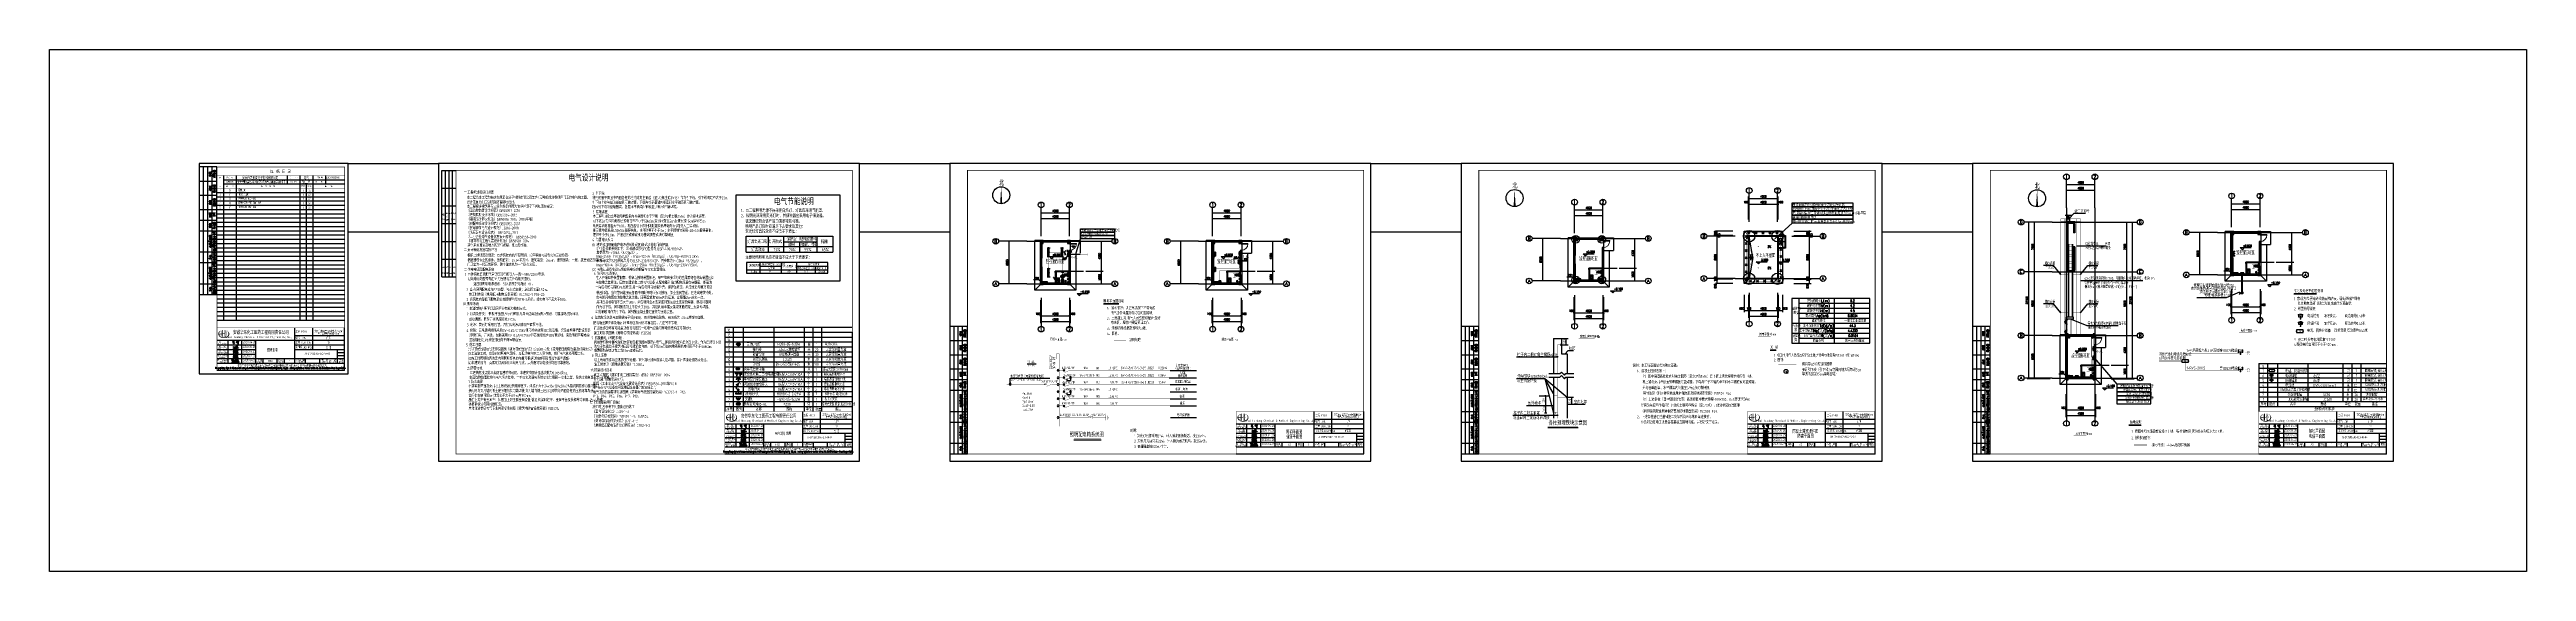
# Model space of a CAD drawing. Extents: x 5600590 to 5949977, y -428435 to -354779.
import ezdxf
from ezdxf.enums import TextEntityAlignment as Align

# ---------------------------------------------------------------- set-up
doc = ezdxf.new("R2010")
doc.units = 0
doc.header["$LTSCALE"] = 1000
doc.header["$MEASUREMENT"] = 0
for name, pattern in [('2', [18.5, 12, -3, 0.5, -3]), ('CONTINOUS', [0]), ('DASH', [0.35, 0.25, -0.1]), ('DASH_50', [0.175, 0.125, -0.05])]:
    doc.linetypes.add(name, pattern=pattern)
doc.layers.get('0').update_dxf_attribs({"linetype": 'CONTINUOUS'})
doc.layers.get('Defpoints').update_dxf_attribs({"linetype": 'CONTINUOUS'})
for name, color, linetype in [('1', 7, 'CONTINUOUS'), ('AXIS', 3, 'CONTINUOUS'), ('AXIS_TEXT', 7, 'CONTINUOUS'), ('DIM-照明', 3, 'CONTINUOUS'), ('DIM_SYMB', 3, 'CONTINUOUS'), ('DOTE', 252, 'CONTINUOUS'), ('ELEMENT', 3, 'CONTINUOUS'), ('EQUIP-动力', 3, 'CONTINUOUS'), ('EQUIP-插座', 3, 'CONTINUOUS'), ('EQUIP-照明', 3, 'CONTINUOUS'), ('EQUIP-箱柜', 3, 'CONTINUOUS'), ('EQUIP-通讯', 3, 'CONTINUOUS'), ('JZ', 7, 'CONTINUOUS'), ('KD', 191, 'CONTINUOUS'), ('LAYER1', 143, 'CONTINUOUS'), ('LWIRE', 4, 'CONTINUOUS'), ('PUB_HATCH', 8, 'CONTINUOUS'), ('PUB_TEXT', 7, 'CONTINUOUS'), ('PUB_TITLE', 4, 'CONTINUOUS'), ('SIG_TEXT', 7, 'CONTINUOUS'), ('SYST', 7, 'CONTINUOUS'), ('TEL_TAB', 7, 'CONTINUOUS'), ('TEL_TEXT', 7, 'CONTINUOUS'), ('WALL', 2, 'CONTINUOUS'), ('WINDOW', 4, 'CONTINUOUS'), ('WIRE-接地', 4, 'CONTINUOUS'), ('WIRE-照明', 1, 'CONTINUOUS'), ('WIRE-系统', 4, 'CONTINUOUS'), ('WIRE-通讯', 4, 'TG_TP'), ('WIRE-避雷', 4, 'CONTINUOUS'), ('卫厨', 253, 'CONTINUOUS'), ('厨卫布置', 6, 'CONTINUOUS'), ('建筑', 8, 'CONTINUOUS'), ('建筑底图', 251, 'CONTINUOUS'), ('文字', 11, 'CONTINUOUS'), ('电信', 3, 'CONTINUOUS'), ('电气', 3, 'CONTINUOUS'), ('电气文字', 7, 'CONTINUOUS'), ('电气表格', 7, 'CONTINUOUS')]:
    doc.layers.add(name, color=color, linetype=linetype)
doc.styles.add('-宋体', font='', dxfattribs={"width": 0.8})
doc.styles.add('_HZTXT', font='txt.shx', dxfattribs={"width": 0.8, "bigfont": 'HZTXT.shx'})
doc.styles.add('_TCH_AXIS', font='COMPLEX', dxfattribs={"bigfont": 'GBCBIG'})
doc.styles.add('_TCH_DIM', font='SIMPLEX', dxfattribs={"bigfont": 'GBCBIG'})
doc.styles.add('_TCH_DIM_T3', font='SIMPLEX', dxfattribs={"width": 0.705882, "bigfont": 'GBCBIG'})
doc.styles.add('_TCH_LABEL', font='COMPLEX', dxfattribs={"bigfont": 'GBCBIG'})
doc.styles.add('_TEL_DIM', font='sceie.shx', dxfattribs={"width": 0.8, "height": 3.5, "bigfont": 'sceic.shx'})
doc.styles.add('AHD', font='sceie.shx', dxfattribs={"width": 0.7, "bigfont": 'sceic.shx'})
doc.styles.add('COMPLEX', font='COMPLEX')
doc.styles.add('DIM_FONT', font='SIMPLEX', dxfattribs={"width": 0.7, "bigfont": 'GBCBIG'})
doc.styles.add('ECEC_TQ', font='txt_l.shx', dxfattribs={"bigfont": 'hztxt_l.shx'})
doc.styles.add('ECEC_TQ_S', font='')
doc.styles.add('sce', font='sceie.shx', dxfattribs={"width": 0.8, "height": 400, "bigfont": 'sceic.shx'})
doc.styles.add('SCEI', font='sceie.shx', dxfattribs={"width": 0.75, "bigfont": 'sceic.shx'})
doc.styles.add('sceic', font='sceie.shx', dxfattribs={"width": 0.8, "bigfont": 'sceic.shx'})
doc.styles.add('sceie', font='sceie.shx', dxfattribs={"width": 0.7, "bigfont": 'sceic.shx'})
doc.styles.add('schuco', font='sceie.shx', dxfattribs={"width": 0.7, "bigfont": 'sceic.shx'})
doc.styles.get("Standard").update_dxf_attribs({"font": 'GBENOR', "bigfont": 'GBCBIG'})
doc.styles.add('TG_LINETYPE', font='SIMPLEX', dxfattribs={"width": 0.8, "height": 3, "bigfont": 'HZTXT'})
doc.styles.add('TG_LINETYPE_THUND', font='SIMPLEX', dxfattribs={"width": 0.8, "height": 5.5, "bigfont": 'HZTXT'})
doc.styles.add('TSSD_Rein', font='Tssdeng.shx', dxfattribs={"width": 0.7, "bigfont": 'hztxt.shx'})
doc.styles.add('宋体', font='', dxfattribs={"width": 0.7})
doc.styles.get('-宋体').set_extended_font_data('SimSun')
doc.styles.get('ECEC_TQ_S').set_extended_font_data('SimSun')
doc.styles.get('宋体').set_extended_font_data('SimSun')
doc.linetypes.add('JD', pattern='A,0.6,[130,ltypeshp.shx,S=0.2,R=145,X=0,Y=0],0.6,-0.3,0.25,-0.3', length=2.05)
doc.linetypes.add('TG_TP', pattern='A,2,-0.78,["TP",TG_LINETYPE,S=0.1,R=0,X=-0.6,Y=-0.15],0', length=2.78)
doc.linetypes.add('TG_×', pattern='A,2,0,["×",TG_LINETYPE_THUND,S=0.1,R=0,X=-0.23,Y=-0.21],0', length=2)
doc.linetypes.add('TG_接地', pattern='A,0.75,0,["/",TG_LINETYPE,S=0.05,R=-8.594367,X=-0.1,Y=-0.045],0.65,-0.13,0.13,-0.13', length=2)
doc.dimstyles.new('_TCH_ARCH&&100', dxfattribs={"dimtxt": 297.5, "dimasz": 100, "dimexe": 250, "dimexo": 300, "dimgap": 126.25, "dimtad": 1, "dimdec": 0, "dimzin": 0, "dimdsep": 46, "dimtxsty": '_TCH_DIM_T3', "dimblk": 'ARCHTICK', "dimcen": 0.09, "dimclrt": 7, "dimazin": 2, "dimtfac": 1, "dimtdec": 0, "dimtix": 1, "dimtmove": 2, "dimatfit": 3, "dimfxl": 0, "dimtolj": 1, "dimtzin": 0, "dimarcsym": 0})
pattern_1 = [(135, (5223542.319, -4724886.027), (-11.22532015, -11.22532015), [])]
pattern_2 = [(135, (5292911.06, -4738581.722), (-11.22532015, -11.22532015), [])]

# ---------------------------------------------------------------- blocks, each defined once
blk = doc.blocks.new('_AXISO')
blk.add_circle((0, 0), 0.5)
at = {"layer": 'AXIS_TEXT', "style": 'COMPLEX', "width": 1.041667}
blk.add_attdef('A', text='', height=0.56, dxfattribs=at).set_placement((-0.25, -0.28), (0.25, -0.28), align=Align.FIT)
blk = doc.blocks.new('A$C04D97144')
for p, q in [((6, 0), (6, 180)), ((12, 0), (12, 180)), ((18, 0), (18, 180)), ((0, 160), (25, 160)), ((0, 140), (25, 140)), ((0, 120), (25, 120)), ((0, 105), (25, 105)), ((0, 90), (25, 90)), ((0, 60), (25, 60)), ((0, 45), (25, 45)), ((0, 15), (25, 15))]:
    blk.add_line(p, q)
blk.add_lwpolyline([(0, 180), (0, 0), (25, 0), (25, 180)], close=True)
for points in [[(23, 174.4), (20, 174.4), (20, 174.9), (20.2, 175.1), (20.5, 175.2), (20.7, 175.3), (21.2, 175.4), (21.9, 175.4), (22.3, 175.3), (22.6, 175.2), (22.8, 175.1), (23, 174.9), (23, 174.4), (23, 174.4)], [(13.8, 170.9), (14, 171), (13.9, 171), (17.3, 171), (17, 171), (16.7, 171)], [(13.8, 168), (14.1, 168.1), (14.3, 168.2)], [(13.8, 151), (14, 151.2), (13.9, 151.1), (17.3, 151.1), (17, 151.1), (16.7, 151.1)], [(13.8, 148.5), (14.1, 148.7), (14.2, 148.8), (14.4, 148.8)], [(13.8, 147.4), (14, 147.5), (13.9, 147.5), (17.3, 147.5), (17.1, 147.4), (16.8, 147.5)], [(13.9, 172.1), (14.1, 172.4), (14.3, 172.4), (14.3, 172.4)], [(13.9, 152.3), (14.1, 152.5), (14.3, 152.5), (14.3, 152.5)], [(14.6, 166.9), (14.4, 169.5), (14.3, 169.4), (14.8, 169.1)], [(14.3, 166.9), (14.5, 166.9), (14.7, 166.9), (14.9, 166.8), (15.1, 166.8)], [(14.8, 171.7), (14.5, 173.3), (14.5, 173.1), (14.6, 172.9)], [(14.8, 151.8), (14.5, 153.4), (14.5, 153.3), (14.6, 153)], [(14.7, 148.1), (14.5, 149.5), (14.5, 149.4), (14.5, 149.3)], [(14.7, 172.2), (14.9, 172.2), (15.6, 171.7), (15.6, 171.7), (15.4, 172.5)], [(14.7, 168.1), (14.7, 168.1), (17.3, 168.1), (17, 168), (16.7, 168.1)], [(14.7, 152.4), (14.9, 152.3), (15.6, 151.8), (15.6, 151.8), (15.4, 152.7)], [(14.7, 147.8), (14.9, 146.8)], [(14.8, 171.4), (15, 170.3)], [(14.8, 151.6), (15, 150.5)], [(14.9, 149), (15.2, 149.4), (15.4, 149.4), (15.5, 149.5)], [(14.9, 148.5), (15.1, 148.4), (15.5, 148.2), (15.8, 148), (15.9, 147.8)], [(14.9, 147.5), (15.3, 147.3), (15.7, 147.1), (16, 146.9), (16.3, 146.7)], [(15, 171), (15.4, 170.8), (15.8, 170.6), (16, 170.4), (16.3, 170.2)], [(16.2, 168.8), (16.3, 168.9), (15, 169), (15.1, 169.1), (15.3, 167.3)], [(15, 167.2), (15.3, 167.2), (16.5, 167.4), (16.3, 167.3), (16.2, 168.8), (16.2, 168.6), (16.2, 168.3)], [(15, 151.2), (15.4, 150.9), (15.8, 150.7), (16, 150.5), (16.3, 150.3)], [(15.1, 172.7), (15.2, 172.7), (15.6, 172.4), (15.6, 172.3), (15.9, 172.1), (16.2, 171.8), (16.5, 171.5)], [(15.1, 152.8), (15.2, 152.8), (15.6, 152.5), (15.6, 152.4), (15.9, 152.2), (16.2, 151.9), (16.5, 151.6)], [(15.1, 147.5), (15.4, 147.9)], [(15.2, 171), (15.5, 171.4)], [(15.2, 151.2), (15.5, 151.5)], [(15.3, 149), (15.6, 149), (16, 148.8), (16.3, 148.7), (16.5, 148.5), (16.7, 148.3), (16.9, 148.1), (17.1, 147.9), (17.3, 147.7)], [(15.6, 172.9), (15.8, 172.8), (16.3, 172.5), (16.6, 172.1), (16.9, 171.8), (17.1, 171.5), (17.3, 171.2)], [(15.7, 167.6), (15.6, 168.6)], [(15.6, 153), (15.8, 153), (16.3, 152.6), (16.6, 152.3), (16.9, 151.9), (17.1, 151.6), (17.3, 151.3)], [(15.7, 148.2), (15.8, 148.3), (17.1, 149.3), (17.1, 149.8), (17, 149.3), (16.9, 149.2)], [(16.4, 172.4), (16.9, 172.9), (17.1, 173.1), (16.8, 172.9)], [(16.4, 152.5), (16.9, 153.1), (17.1, 153.2), (16.8, 153)], [(23, 173), (20, 173), (20, 173.9)], [(20, 171.5), (23, 172), (20, 172.6)], [(20, 170.5), (20.2, 170.3), (20.5, 170.2), (20.7, 170.1), (21.2, 170.1), (21.9, 170.1), (22.3, 170.1), (22.6, 170.2), (22.8, 170.3), (23, 170.5), (23, 170.8), (22.8, 170.9), (22.6, 171), (22.3, 171.1), (21.9, 171.2), (21.2, 171.2), (20.7, 171.1), (20.5, 171), (20.2, 170.9), (20, 170.8), (20, 170.5), (20, 170.5)], [(23, 168.7), (20, 168.7), (20, 169.4), (20.2, 169.6), (20.3, 169.6), (20.6, 169.7), (20.9, 169.7), (21.2, 169.6), (21.3, 169.6), (21.4, 169.4), (21.4, 168.7)], [(23, 167.3), (20, 167.3), (20, 168), (20.2, 168.2), (20.3, 168.2), (20.6, 168.3), (21, 168.3), (21.3, 168.2), (21.4, 168.2), (21.6, 168), (21.6, 167.3)], [(23, 165.9), (20, 165.9), (20, 166.6), (20.2, 166.8), (20.3, 166.8), (20.6, 166.9), (21, 166.9), (21.3, 166.8), (21.4, 166.8), (21.6, 166.6), (21.6, 165.9)], [(23, 164.4), (20, 165), (23, 165.5)], [(23, 153.9), (20, 153.9), (20, 154.4), (20.2, 154.6), (20.5, 154.7), (20.7, 154.8), (21.2, 154.9), (21.9, 154.9), (22.3, 154.8), (22.6, 154.7), (22.8, 154.6), (23, 154.4), (23, 153.9), (23, 153.9)], [(23, 152.5), (20, 152.5), (20, 153.4)], [(20, 150.8), (23, 151.2), (20, 151.5), (23, 151.9), (20, 152.2)], [(23, 149.7), (20, 149.7), (20, 150.6)], [(20, 148.5), (20, 149), (20, 148.7), (22.9, 148.7), (22.9, 148.5), (22.9, 149)], [(20, 146.8), (23, 147.3), (20, 147.9)], [(23, 145.5), (20, 145.5), (20, 146.4)], [(23, 144), (20, 144), (20, 144.7), (20.2, 144.9), (20.3, 144.9), (20.6, 145), (20.9, 145), (21.2, 144.9), (21.3, 144.9), (21.4, 144.7), (21.4, 144)], [(21.4, 173), (21.4, 173.6)], [(21.4, 169.2), (23, 169.7)], [(21.4, 152.5), (21.4, 153.1)], [(21.4, 149.7), (21.4, 150.3)], [(21.4, 145.5), (21.4, 146.1)], [(21.4, 144.5), (23, 145)], [(22, 164.6), (22, 165.3)], [(23, 173), (23, 173.9)], [(23, 152.5), (23, 153.4)], [(23, 149.7), (23, 150.6)], [(23, 145.5), (23, 146.4)], [(13.7, 113.9), (13.9, 113.9), (16.1, 113.8)], [(13.8, 132.4), (14, 132.4), (17.3, 132.4), (17.1, 132.4), (16.8, 132.4)], [(13.9, 130.8), (14.1, 131), (14.3, 131.1), (14.5, 131.1)], [(13.9, 128.2), (14.2, 128.3), (14.5, 128.3), (14.7, 128.2), (15, 128.1), (15.1, 128), (15.3, 127.9), (15.4, 127.8)], [(13.9, 113.1), (14.1, 113.1), (16.2, 113.1)], [(14.1, 128.3), (14.1, 129.1), (14, 129), (14.2, 128.9), (14.4, 128.9), (14.6, 128.9), (14.8, 128.9), (14.9, 128.9), (15, 129), (15, 129.1), (15, 129.2), (15, 129.4), (15, 129.6), (14.9, 129.6)], [(14, 127.1), (14.4, 127.5), (14.5, 127.5)], [(14.1, 114.5), (14.5, 114.6), (15.1, 114.6), (15.8, 114.6), (16.2, 114.5), (16.6, 114.4), (16.9, 114.2), (17.3, 113.9)], [(14.2, 109.6), (14.5, 109.6), (15.1, 109.7), (15.7, 109.7), (15.8, 109.7), (16.3, 109.7), (16.9, 109.7), (16.7, 109.7), (16.5, 110.8), (16.7, 111), (16.4, 111.1), (16.1, 111.1), (15.4, 111.1), (14.8, 111.1), (14.2, 111.1), (14.3, 111.2), (14.5, 109.7)], [(14.5, 114.6), (14.3, 115.5), (14.3, 115.4), (15.1, 115.4), (15.2, 115.4), (16.5, 115.4), (17, 115.4), (17.2, 115.3), (17.3, 115.3), (17, 114.9), (17.2, 115.3)], [(14.7, 112.6), (14.5, 114.3)], [(15.2, 126.7), (15.1, 127.5), (14.9, 127.3), (15.2, 127.3), (16.7, 127.3), (16.8, 127.2), (16.2, 127.8)], [(15.1, 131.5), (15, 133.3), (15, 133.2), (15, 133)], [(15.1, 130.3), (15, 131.1), (15, 131.1), (16.7, 131), (16.8, 130.9), (16, 131.7)], [(15.2, 114.6), (15.1, 115.1)], [(15.2, 113.2), (15.1, 113.7)], [(15.5, 128.1), (15.4, 129.2), (15.3, 129.1), (15.5, 129), (15.8, 128.9), (16, 128.7), (16.2, 128.6), (16.5, 128.4), (16.7, 128.1), (16.9, 127.9), (17, 127.7), (17.1, 127.5)], [(15.5, 109.7), (15.3, 110.8), (15.3, 110.7), (15.4, 110.4)], [(15.6, 113.2), (15.6, 113.6)], [(15.8, 128.1), (15.8, 128.1), (17, 129.2), (17, 129.7), (17, 129.2), (16.8, 129.1)], [(15.9, 114.6), (15.9, 114.6), (15.9, 115.1)], [(16.3, 112.5), (16.1, 114.3), (16, 114.2), (16.1, 114.1)], [(16.4, 113.6), (16.7, 113.9), (16.9, 113.9), (16.6, 113.8)], [(16.5, 113.2), (16.6, 113.2), (16.9, 112.9), (17.1, 112.7), (17.2, 112.5)], [(22.5, 114.9), (19.6, 114.9), (19.6, 115.8)], [(19.6, 113.4), (19.6, 114.4)], [(19.6, 113.9), (22.5, 113.9)], [(22.5, 111.9), (19.6, 112.5), (22.5, 113)], [(22.5, 110.7), (19.6, 110.7), (19.6, 111.2), (19.7, 111.4), (20, 111.6), (20.3, 111.6), (20.8, 111.7), (21.4, 111.7), (21.9, 111.6), (22.2, 111.6), (22.4, 111.4), (22.5, 111.2), (22.5, 110.7), (22.5, 110.7)], [(23, 134.4), (20, 134.4), (20, 134.9), (20.2, 135.1), (20.5, 135.2), (20.7, 135.3), (21.2, 135.4), (21.9, 135.4), (22.3, 135.3), (22.6, 135.2), (22.8, 135.1), (23, 134.9), (23, 134.4), (23, 134.4)], [(23, 133), (20, 133), (20, 133.9)], [(23, 131.5), (20, 131.5), (23, 132.4), (20, 132.4)], [(20.7, 131.2), (20.5, 131.1), (20.2, 131), (20, 130.8), (20, 130.5), (20.2, 130.4), (20.5, 130.3), (20.7, 130.2), (21.2, 130.1), (21.9, 130.1), (22.3, 130.2), (22.6, 130.3), (22.8, 130.4), (23, 130.5), (23, 130.8), (22.8, 131), (22.6, 131.1), (22.3, 131.2), (21.9, 131.2), (21.9, 130.8)], [(20, 129), (20, 129.5), (20, 129.2), (22.9, 129.2), (22.9, 129), (22.9, 129.5)], [(20.5, 128.2), (20.2, 128.1), (20, 127.9), (20, 127.6), (20.2, 127.4), (20.5, 127.3), (20.7, 127.3), (21, 127.3), (21.2, 127.4), (21.3, 127.5), (21.6, 128), (21.7, 128.1), (21.9, 128.2), (22.1, 128.2), (22.6, 128.2), (22.8, 128.1), (23, 127.9), (23, 127.6), (22.8, 127.4), (22.6, 127.3)], [(23, 126), (20, 126), (20, 126.9)], [(23, 124.6), (20, 124.6), (20, 125.1), (20.2, 125.3), (20.5, 125.4), (20.7, 125.5), (21.2, 125.6), (21.9, 125.6), (22.3, 125.5), (22.6, 125.4), (22.8, 125.3), (23, 125.1), (23, 124.6), (23, 124.6)], [(21, 114.9), (21, 115.5)], [(21.4, 133), (21.4, 133.6)], [(21.4, 126), (21.4, 126.6)], [(21.6, 112.1), (21.6, 112.8)], [(22.5, 114.9), (22.5, 115.8)], [(23, 133), (23, 133.9)], [(23, 126), (23, 126.9)], [(13.7, 82.2), (13.9, 82.2), (16.1, 82.1)], [(13.8, 99.9), (14.2, 99.9), (14.6, 99.7), (15.1, 99.5), (15.4, 99.3), (15.6, 99.2), (15.9, 99.1)], [(13.8, 96.3), (14.3, 96.1), (14.6, 95.9), (14.8, 95.7), (14.9, 95.7), (15.1, 95.5)], [(13.8, 95.3), (14, 95.2), (14.4, 95), (14.5, 95), (14.8, 94.7), (15.1, 94.6), (15.3, 94.4), (15.5, 94.2)], [(13.9, 81.4), (14.1, 81.4), (16.2, 81.4)], [(14.1, 74.1), (14, 76), (13.9, 75.9), (14.1, 75.8), (14.6, 75.6), (15.1, 75.4), (15.1, 75.4), (15.1, 75.4), (15, 76.2), (14.9, 76.2), (15.2, 76), (15.5, 75.9), (15.7, 75.8), (15.9, 75.6), (16.1, 75.4), (16.4, 75.2), (16.6, 75), (16.7, 74.8), (16.9, 74.5), (17.1, 74.3), (17.2, 74)], [(13.9, 72), (14.1, 72), (14.8, 71.7)], [(13.9, 70.9), (14.1, 70.9), (14.5, 70.7), (14.9, 70.5), (15.2, 70.3)], [(14.1, 82.8), (14.5, 82.9), (15.1, 82.9), (15.8, 82.9), (16.2, 82.8), (16.6, 82.7), (16.9, 82.5), (17.3, 82.2)], [(14.4, 96), (14.4, 96.1), (14.3, 97), (14.2, 96.9), (14.6, 96.6), (15, 96.4), (15.2, 96.2), (15.4, 95.9), (15.6, 95.7), (15.7, 95.5)], [(14.2, 77.9), (14.5, 78), (15.1, 78), (15.7, 78), (15.8, 78), (16.3, 78), (16.9, 78), (16.7, 78), (16.5, 79.1), (16.7, 79.3), (16.4, 79.4), (16.1, 79.4), (15.4, 79.4), (14.8, 79.4), (14.2, 79.4), (14.3, 79.5), (14.5, 78)], [(14.2, 74.8), (14.4, 74.8), (14.9, 74.7), (15.2, 74.6), (15.5, 74.5), (15.9, 74.4), (16.2, 74.2), (16.5, 74), (16.7, 73.8), (17, 73.6), (17.1, 73.4)], [(14.5, 98.1), (14.3, 99.2), (14.3, 99.1), (15.3, 98.9), (15.3, 99.1), (15.4, 98.2), (15.1, 98.2), (15.4, 98.2), (16.7, 98.2)], [(14.5, 82.9), (14.3, 83.8), (14.3, 83.7), (15.1, 83.7), (15.2, 83.7), (16.5, 83.7), (17, 83.7), (17.2, 83.6), (17.3, 83.6), (17, 83.2), (17.2, 83.6)], [(14.6, 71.8), (14.4, 72.8)], [(14.5, 70.7), (14.4, 71.5)], [(14.7, 80.9), (14.5, 82.6)], [(14.5, 70.9), (14.9, 71.1)], [(14.6, 72.1), (15.1, 72.4)], [(14.7, 95.9), (14.7, 96), (15.7, 97.1), (15.7, 97.5), (15.7, 97.1), (15.6, 97)], [(14.7, 94.9), (17.2, 94.9), (17, 94.8), (16.6, 94.9)], [(14.8, 95.3), (16.5, 95.3), (16.3, 95.3), (16.1, 95.3)], [(14.8, 71.5), (15, 71.5), (15.5, 71), (15.6, 71), (15.8, 70.7), (16.1, 70.3), (16.3, 70.2), (16.4, 70)], [(15.2, 99.5), (15, 100.8), (15, 100.6), (15, 100.4)], [(15.1, 100.2), (15.3, 100.2), (15.7, 100.1), (16, 100), (16.2, 99.9), (16.4, 99.7), (16.6, 99.5), (16.8, 99.3), (17, 99.1), (17.1, 98.9), (17.1, 98.7), (17.2, 98.5)], [(15.2, 82.9), (15.1, 83.4)], [(15.2, 81.5), (15.1, 82)], [(15.1, 71.4), (16.1, 72.6), (16.1, 73), (16.1, 72.6), (15.9, 72.3)], [(15.2, 74.7), (17.1, 76.2), (17.1, 76.8), (17.1, 76.2), (17, 76.2), (16.8, 75.9)], [(15.5, 78), (15.3, 79.1), (15.3, 79), (15.4, 78.7)], [(15.4, 96.4), (15.5, 96.4), (15.5, 96.3), (15.8, 96.1), (16, 95.8), (16.1, 95.6)], [(15.5, 99.3), (15.6, 99.4), (17.1, 100.3), (17.1, 100.8), (17, 100.3), (16.9, 100.2)], [(15.6, 81.5), (15.6, 81.9)], [(15.8, 96.6), (15.9, 96.6), (15.9, 96.5), (16.2, 96.2), (16.2, 96.2), (16.4, 96), (16.5, 95.8), (16.7, 95.5)], [(15.8, 71.9), (15.9, 70.9)], [(15.9, 82.9), (15.9, 82.9), (15.9, 83.4)], [(16.8, 98.1), (16, 99)], [(16.3, 80.8), (16.1, 82.6), (16, 82.5), (16.1, 82.4)], [(16, 71.4), (16.5, 71.5), (16.7, 71.4), (16.4, 71.4)], [(16.1, 96.9), (16.3, 96.8), (16.6, 96.5), (16.8, 96.2), (17, 95.9), (17.1, 95.6), (17.2, 95.4), (17.3, 95.2)], [(16.1, 72.1), (16.3, 72.1), (17.1, 71.7)], [(16.3, 70.8), (16.6, 71), (16.8, 71), (16.6, 70.9)], [(16.4, 81.9), (16.7, 82.3), (16.9, 82.3), (16.6, 82.1)], [(16.5, 81.5), (16.6, 81.5), (16.9, 81.2), (17.1, 81), (17.2, 80.8)], [(17.1, 70.5), (17, 72.6), (17, 72.5), (17, 72.2)], [(22.9, 101.3), (19.9, 101.3), (19.9, 101.8), (20.1, 102), (20.4, 102.1), (20.6, 102.2), (21.1, 102.2), (21.8, 102.2), (22.2, 102.2), (22.5, 102.1), (22.7, 102), (22.9, 101.8), (22.9, 101.3), (22.9, 101.3)], [(22.9, 99.9), (19.9, 99.9), (19.9, 100.8)], [(20.4, 99.3), (20.1, 99.2), (19.9, 99), (19.9, 98.7), (20.1, 98.5), (20.4, 98.3), (20.6, 98.3), (20.9, 98.4), (21.1, 98.5), (21.2, 98.6), (21.5, 99), (21.6, 99.2), (21.8, 99.2), (22, 99.3), (22.5, 99.3), (22.7, 99.2), (22.9, 99), (22.9, 98.7), (22.7, 98.5), (22.5, 98.3)], [(19.9, 97.3), (19.9, 97.7), (19.9, 97.5), (22.8, 97.5), (22.8, 97.3), (22.8, 97.7)], [(19.9, 95.5), (22.9, 96.1), (19.9, 96.6)], [(22.9, 94.3), (19.9, 94.3), (19.9, 95.2)], [(22.9, 92.8), (19.9, 92.8), (19.9, 93.4), (20.1, 93.6), (20.2, 93.7), (20.5, 93.8), (20.8, 93.8), (21.1, 93.7), (21.2, 93.6), (21.3, 93.4), (21.3, 92.8)], [(23, 88.3), (20.1, 88.3), (20.1, 89.2)], [(20.1, 86.8), (20.1, 87.8)], [(20.1, 87.3), (23, 87.3)], [(23, 85.3), (20.1, 85.9), (23, 86.4)], [(23, 84.1), (20.1, 84.1), (20.1, 84.6), (20.3, 84.8), (20.5, 84.9), (20.8, 85), (21.3, 85.1), (21.9, 85.1), (22.3, 85), (22.7, 84.9), (22.9, 84.8), (23, 84.6), (23, 84.1), (23, 84.1)], [(21.4, 82.4), (21.3, 82.4), (21.1, 82.4), (21.1, 82.3), (21.3, 82.2), (21.5, 82.1), (22.2, 82), (22.7, 81.9), (22.9, 81.7), (23, 81.6), (23, 81.3), (22.9, 81.2), (22.7, 81.1), (22.5, 81), (22.2, 81), (21.9, 81.1), (21.8, 81.2), (21.3, 81.7), (21.1, 81.7), (20.8, 81.8), (20.5, 81.8), (20.3, 81.7), (20.1, 81.6), (20.3, 81.4), (20.5, 81.4), (20.8, 81.4), (21.3, 81.4), (21.6, 81.6), (22.7, 81.9), (22.9, 82.1), (23, 82.2), (23, 82.4), (22.9, 82.4), (22.7, 82.4)], [(23, 78.5), (20.1, 78.5), (20.1, 79), (20.3, 79.2), (20.5, 79.4), (20.8, 79.4), (21.3, 79.5), (21.9, 79.5), (22.3, 79.4), (22.7, 79.4), (22.9, 79.2), (23, 79), (23, 78.5), (23, 78.5)], [(23, 77.1), (20.1, 77.1), (20.1, 78)], [(23, 75.6), (20.1, 75.6), (23, 76.6), (20.1, 76.6)], [(20.8, 75.3), (20.5, 75.2), (20.3, 75.1), (20.1, 74.9), (20.1, 74.7), (20.3, 74.5), (20.5, 74.4), (20.8, 74.3), (21.3, 74.2), (21.9, 74.2), (22.3, 74.3), (22.7, 74.4), (22.9, 74.5), (23, 74.7), (23, 74.9), (22.9, 75.1), (22.7, 75.2), (22.3, 75.3), (21.9, 75.3), (21.9, 74.9)], [(20.1, 73.1), (20.1, 73.6), (20.1, 73.3), (23, 73.3), (23, 73.1), (23, 73.6)], [(20.5, 72.3), (20.3, 72.2), (20.1, 72), (20.1, 71.7), (20.3, 71.5), (20.5, 71.4), (20.8, 71.4), (21.1, 71.4), (21.3, 71.5), (21.4, 71.7), (21.6, 72.1), (21.8, 72.2), (21.9, 72.3), (22.2, 72.3), (22.7, 72.3), (22.9, 72.2), (23, 72), (23, 71.7), (22.9, 71.5), (22.7, 71.4)], [(23, 70), (20.1, 70), (20.1, 70.7), (20.3, 70.9), (20.4, 70.9), (20.6, 71), (20.9, 71), (21.3, 70.9), (21.4, 70.9), (21.5, 70.7), (21.5, 70)], [(21.3, 99.9), (21.3, 100.4)], [(21.3, 94.3), (21.3, 94.8)], [(21.3, 93.3), (22.9, 93.8)], [(21.5, 88.3), (21.5, 88.9)], [(21.5, 77.1), (21.5, 77.7)], [(21.5, 70.5), (23, 71)], [(22, 85.5), (22, 86.2)], [(22.9, 99.9), (22.9, 100.8)], [(22.9, 94.3), (22.9, 95.2)], [(23, 88.3), (23, 89.2)], [(23, 77.1), (23, 78)], [(13.7, 37.2), (13.9, 37.2), (16.1, 37.1)], [(13.8, 50.5), (14.1, 50.6), (15.1, 50.3), (16, 50.1), (16, 50), (15.8, 51.4), (15.7, 51.4), (16.8, 50.7)], [(13.9, 67.9), (14, 67.8), (14.5, 67.6), (15, 67.2), (15.3, 67), (15.6, 66.6), (15.9, 66.3)], [(13.9, 54.5), (14.1, 54.6), (17, 54.5)], [(13.9, 36.4), (14.1, 36.4), (16.2, 36.4)], [(14.1, 53.8), (14.3, 53.9), (17.1, 53.9)], [(14.1, 37.8), (14.5, 37.9), (15.1, 37.9), (15.8, 37.9), (16.2, 37.8), (16.6, 37.7), (16.9, 37.5), (17.3, 37.2)], [(14.2, 67.7), (15.8, 69), (15.8, 69.1), (15.8, 69.5), (15.7, 69), (15.6, 68.9)], [(14.5, 37.9), (14.3, 38.8), (14.3, 38.7), (15.1, 38.7), (15.2, 38.7), (16.5, 38.7), (17, 38.7), (17.2, 38.6), (17.3, 38.6), (17, 38.2), (17.2, 38.6)], [(14.7, 49.7), (14.5, 51.5), (14.5, 51.4), (14.6, 51.2)], [(14.7, 35.9), (14.5, 37.6)], [(14.8, 55.4), (15.2, 55.4), (15.7, 55), (16.3, 54.6)], [(14.9, 53), (15.9, 53.4), (16.2, 53.5)], [(15.2, 37.9), (15.1, 38.4)], [(15.2, 36.5), (15.1, 37)], [(15.4, 49.2), (15.2, 52), (15.2, 51.9), (15.2, 51.7)], [(15.4, 67.3), (15.4, 67.3), (15.4, 67.3), (15.3, 68.3), (15.3, 68.1), (15.3, 68)], [(15.6, 36.5), (15.6, 37)], [(16, 66.7), (16.1, 66.8), (15.9, 68.8), (15.9, 68.7), (15.9, 68.5)], [(15.9, 37.9), (15.9, 37.9), (15.9, 38.4)], [(16.3, 35.8), (16.1, 37.6), (16, 37.5), (16.1, 37.4)], [(16.1, 67.6), (16.2, 67.6), (16.8, 67.2), (17.1, 66.9), (17.1, 66.8), (16.9, 68.4), (16.4, 68)], [(16.4, 37), (16.7, 37.3), (16.9, 37.3), (16.6, 37.1)], [(16.5, 50.1), (16.7, 50.4), (16.8, 50.6), (17, 50.9), (17.1, 51), (17.2, 51.1)], [(16.5, 36.5), (16.6, 36.5), (16.9, 36.2), (17.1, 36), (17.2, 35.8)], [(16.9, 68.4), (17, 68.5), (17.2, 68.6)], [(17.1, 52.6), (17, 55.8), (17, 55.7), (17, 55.4)], [(22.8, 58.3), (19.9, 58.3), (19.9, 59.2)], [(22.8, 56.7), (19.9, 56.7), (22.8, 57.7), (19.9, 57.7)], [(19.9, 55.7), (19.9, 56.1), (19.9, 55.9), (22.7, 55.9), (22.7, 55.7), (22.7, 56.1)], [(19.9, 54.1), (22.8, 54.1), (22.8, 54.9)], [(22.8, 52.6), (19.9, 52.6), (19.9, 53.2), (20, 53.4), (20.2, 53.5), (20.4, 53.6), (20.9, 53.6), (21.1, 53.5), (21.3, 53.4), (21.4, 53.2), (21.4, 52.6)], [(19.9, 51.5), (19.9, 52), (19.9, 51.7), (22.7, 51.7), (22.7, 51.5), (22.7, 52)], [(20.6, 50.9), (20.3, 50.8), (20, 50.7), (19.9, 50.5), (19.9, 50.2), (20, 50.1), (20.3, 49.9), (20.6, 49.9), (21, 49.8), (21.7, 49.8), (22.1, 49.9), (22.4, 49.9), (22.7, 50.1), (22.8, 50.2), (22.8, 50.5), (22.7, 50.7), (22.4, 50.8), (22.1, 50.9)], [(20.3, 49.3), (20, 49.2), (19.9, 49), (19.9, 48.7), (20, 48.5), (20.3, 48.3), (20.6, 48.3), (20.9, 48.4), (21, 48.5), (21.1, 48.6), (21.4, 49), (21.6, 49.2), (21.7, 49.2), (22, 49.3), (22.4, 49.3), (22.7, 49.2), (22.8, 49), (22.8, 48.7), (22.7, 48.5), (22.4, 48.3)], [(19.9, 47.3), (19.9, 47.7), (19.9, 47.5), (22.7, 47.5), (22.7, 47.3), (22.7, 47.7)], [(22.8, 45.7), (19.9, 45.7), (19.9, 46.2), (20, 46.4), (20.3, 46.5), (20.6, 46.6), (21, 46.7), (21.7, 46.7), (22.1, 46.6), (22.4, 46.5), (22.7, 46.4), (22.8, 46.2), (22.8, 45.7), (22.8, 45.7)], [(23, 68.7), (20.1, 68.7), (20.1, 69.6)], [(20.1, 67.2), (20.1, 68.2)], [(20.1, 67.7), (23, 67.7)], [(23, 65.8), (20.1, 65.8), (23, 66.8), (20.1, 66.8)], [(20.1, 64.4), (22.2, 64.4), (22.7, 64.5), (22.9, 64.6), (23, 64.9), (23, 65), (22.9, 65.2), (22.7, 65.4), (22.2, 65.4), (20.1, 65.4)], [(20.1, 63.4), (20.3, 63.2), (20.5, 63.1), (20.8, 63), (21.3, 63), (21.9, 63), (22.3, 63), (22.7, 63.1), (22.9, 63.2), (23, 63.4), (23, 63.7), (22.9, 63.8), (22.7, 63.9), (22.3, 64), (21.9, 64.1), (21.3, 64.1), (20.8, 64), (20.5, 63.9), (20.3, 63.8), (20.1, 63.7), (20.1, 63.4), (20.1, 63.4)], [(20.8, 62.7), (20.5, 62.6), (20.3, 62.5), (20.1, 62.3), (20.1, 62.1), (20.3, 61.9), (20.5, 61.8), (20.8, 61.7), (21.3, 61.6), (21.9, 61.6), (22.3, 61.7), (22.7, 61.8), (22.9, 61.9), (23, 62.1), (23, 62.3), (22.9, 62.5), (22.7, 62.6), (22.3, 62.7)], [(23.1, 43.1), (20.2, 43.1), (20.2, 44)], [(20.2, 41.6), (20.2, 42.6)], [(20.2, 42.1), (23.1, 42.1)], [(23.1, 40.1), (20.2, 40.6), (23.1, 41.2)], [(23.1, 38.9), (20.2, 38.9), (20.2, 39.4), (20.3, 39.6), (20.6, 39.7), (20.9, 39.8), (21.3, 39.9), (22, 39.9), (22.4, 39.8), (22.7, 39.7), (23, 39.6), (23.1, 39.4), (23.1, 38.9), (23.1, 38.9)], [(21.4, 37.2), (21.3, 37.2), (21.2, 37.1), (21.2, 37.1), (21.3, 37), (21.6, 36.9), (22.3, 36.8), (22.7, 36.6), (23, 36.5), (23.1, 36.4), (23.1, 36.1), (23, 35.9), (22.8, 35.9), (22.6, 35.8), (22.3, 35.8), (22, 35.9), (21.9, 35.9), (21.3, 36.4), (21.2, 36.5), (20.9, 36.6), (20.6, 36.6), (20.3, 36.5), (20.2, 36.4), (20.3, 36.2), (20.6, 36.2), (20.9, 36.2), (21.3, 36.2), (21.7, 36.4), (22.7, 36.7), (23, 36.9), (23.1, 37), (23.1, 37.1), (23, 37.2), (22.8, 37.2)], [(21.3, 58.3), (21.3, 58.8)], [(21.5, 68.7), (21.5, 69.3)], [(21.6, 43.1), (21.6, 43.6)], [(22.1, 40.3), (22.1, 41)], [(22.8, 58.3), (22.8, 59.2)], [(23, 68.7), (23, 69.6)], [(23.1, 43.1), (23.1, 44)], [(13.8, 5.5), (14.1, 5.6), (15.1, 5.3), (16, 5.1), (16, 5), (15.8, 6.4), (15.7, 6.4), (16.8, 5.7)], [(14.1, 29.1), (14, 31), (13.9, 30.9), (14.1, 30.8), (14.6, 30.6), (15.1, 30.4), (15.1, 30.4), (15.1, 30.4), (15, 31.2), (14.9, 31.2), (15.2, 31), (15.5, 30.9), (15.7, 30.8), (15.9, 30.6), (16.1, 30.4), (16.4, 30.2), (16.6, 30), (16.7, 29.8), (16.9, 29.6), (17.1, 29.3), (17.2, 29)], [(13.9, 27), (14.1, 27), (14.8, 26.7)], [(13.9, 26), (14.1, 25.9), (14.5, 25.7), (14.9, 25.5), (15.2, 25.3)], [(13.9, 22.9), (14, 22.8), (14.5, 22.6), (15, 22.2), (15.3, 21.9), (15.6, 21.6), (15.9, 21.3)], [(13.9, 9.5), (14.1, 9.6), (17, 9.5)], [(14.1, 8.8), (14.3, 8.9), (17.1, 8.9)], [(14.2, 32.9), (14.5, 32.9), (15.1, 33), (15.7, 33), (15.8, 33), (16.3, 33), (16.9, 33), (16.7, 33), (16.5, 34.1), (16.7, 34.3), (16.4, 34.4), (16.1, 34.4), (15.4, 34.4), (14.8, 34.5), (14.2, 34.5), (14.3, 34.5), (14.5, 33)], [(14.2, 29.8), (14.4, 29.8), (14.9, 29.7), (15.2, 29.6), (15.5, 29.5), (15.9, 29.3), (16.2, 29.2), (16.5, 29), (16.7, 28.8), (17, 28.6), (17.1, 28.5)], [(14.2, 22.8), (15.8, 24.1), (15.8, 24.1), (15.8, 24.5), (15.7, 24.1), (15.6, 23.9)], [(14.6, 26.8), (14.4, 27.9)], [(14.5, 25.7), (14.4, 26.6)], [(14.5, 25.9), (14.9, 26.1)], [(14.7, 4.7), (14.5, 6.5), (14.5, 6.4), (14.6, 6.2)], [(14.6, 27.1), (15.1, 27.4)], [(14.8, 26.5), (15, 26.5), (15.5, 26), (15.6, 26), (15.8, 25.8), (16.1, 25.4), (16.3, 25.2), (16.4, 25)], [(14.8, 10.4), (15.2, 10.4), (15.7, 10), (16.3, 9.6)], [(14.9, 8), (15.9, 8.4), (16.2, 8.5)], [(15.1, 26.4), (16.1, 27.6), (16.1, 28), (16.1, 27.6), (15.9, 27.3)], [(15.2, 29.7), (17.1, 31.2), (17.1, 31.8), (17.1, 31.2), (17, 31.2), (16.8, 30.9)], [(15.4, 4.2), (15.2, 7), (15.2, 6.9), (15.2, 6.7)], [(15.5, 33), (15.3, 34.1), (15.3, 34), (15.4, 33.7)], [(15.4, 22.3), (15.4, 22.3), (15.4, 22.4), (15.3, 23.3), (15.3, 23.1), (15.3, 23)], [(15.8, 26.9), (15.9, 26)], [(16, 21.7), (16.1, 21.8), (15.9, 23.8), (15.9, 23.7), (15.9, 23.5)], [(16, 26.4), (16.5, 26.5), (16.7, 26.4), (16.4, 26.4)], [(16.1, 27.1), (16.3, 27.1), (17.1, 26.7)], [(16.1, 22.6), (16.2, 22.6), (16.8, 22.2), (17.1, 21.9), (17.1, 21.8), (16.9, 23.4), (16.4, 23)], [(16.3, 25.8), (16.6, 26), (16.8, 26), (16.6, 26)], [(16.5, 5.1), (16.7, 5.4), (16.8, 5.6), (17, 5.9), (17.1, 6), (17.2, 6.1)], [(16.9, 23.4), (17, 23.5), (17.2, 23.6)], [(17.1, 25.5), (17, 27.6), (17, 27.5), (17, 27.2)], [(17.1, 7.6), (17, 10.8), (17, 10.7), (17, 10.4)], [(23.1, 33.3), (20.2, 33.3), (20.2, 33.8), (20.3, 34), (20.6, 34.1), (20.9, 34.2), (21.3, 34.3), (22, 34.3), (22.4, 34.2), (22.7, 34.1), (23, 34), (23.1, 33.8), (23.1, 33.3), (23.1, 33.3)], [(23.1, 31.9), (20.2, 31.9), (20.2, 32.8)], [(23.1, 30.3), (20.2, 30.3), (23.1, 31.3), (20.2, 31.3)], [(20.9, 30.1), (20.6, 30), (20.3, 29.9), (20.2, 29.7), (20.2, 29.4), (20.3, 29.3), (20.6, 29.1), (20.9, 29.1), (21.3, 29), (22, 29), (22.4, 29.1), (22.7, 29.1), (23, 29.3), (23.1, 29.4), (23.1, 29.7), (23, 29.9), (22.7, 30), (22.4, 30.1), (22, 30.1), (22, 29.7)], [(20.2, 27.9), (20.2, 28.4), (20.2, 28.1), (23, 28.1), (23, 27.9), (23, 28.4)], [(20.6, 27.1), (20.3, 27), (20.2, 26.8), (20.2, 26.5), (20.3, 26.3), (20.6, 26.1), (20.9, 26.1), (21.2, 26.2), (21.3, 26.3), (21.4, 26.4), (21.7, 26.8), (21.9, 27), (22, 27.1), (22.3, 27.1), (22.7, 27.1), (23, 27), (23.1, 26.8), (23.1, 26.5), (23, 26.3), (22.7, 26.1)], [(23.1, 24.8), (20.2, 24.8), (20.2, 25.4), (20.3, 25.7), (20.5, 25.7), (20.7, 25.8), (21, 25.8), (21.3, 25.7), (21.4, 25.7), (21.6, 25.4), (21.6, 24.8)], [(23.1, 23.5), (20.2, 23.5), (20.2, 24.4)], [(20.2, 22), (20.2, 23)], [(20.2, 22.5), (23.1, 22.5)], [(23.1, 20.5), (20.2, 20.5), (23.1, 21.5), (20.2, 21.5)], [(20.2, 19.2), (22.3, 19.2), (22.7, 19.3), (23, 19.4), (23.1, 19.6), (23.1, 19.8), (23, 20), (22.7, 20.1), (22.3, 20.2), (20.2, 20.2)], [(20.2, 18.2), (20.3, 18), (20.6, 17.9), (20.9, 17.8), (21.3, 17.7), (22, 17.7), (22.4, 17.8), (22.7, 17.9), (23, 18), (23.1, 18.2), (23.1, 18.4), (23, 18.6), (22.7, 18.7), (22.4, 18.8), (22, 18.9), (21.3, 18.9), (20.9, 18.8), (20.6, 18.7), (20.3, 18.6), (20.2, 18.4), (20.2, 18.2), (20.2, 18.2)], [(20.9, 17.5), (20.6, 17.4), (20.3, 17.3), (20.2, 17.1), (20.2, 16.8), (20.3, 16.7), (20.6, 16.5), (20.9, 16.5), (21.3, 16.4), (22, 16.4), (22.4, 16.5), (22.7, 16.5), (23, 16.7), (23.1, 16.8), (23.1, 17.1), (23, 17.3), (22.7, 17.4), (22.4, 17.5)], [(23.1, 13.4), (20.2, 13.4), (20.2, 14.3)], [(23.1, 11.9), (20.2, 11.9), (23.1, 12.9), (20.2, 12.9)], [(20.2, 10.8), (20.2, 11.3), (20.2, 11), (23, 11), (23, 10.8), (23, 11.3)], [(20.2, 9.2), (23.1, 9.2), (23.1, 10.1)], [(23.1, 7.8), (20.2, 7.8), (20.2, 8.4), (20.3, 8.6), (20.5, 8.7), (20.7, 8.8), (21.2, 8.8), (21.4, 8.7), (21.6, 8.6), (21.7, 8.4), (21.7, 7.8)], [(20.2, 6.6), (20.2, 7.1), (20.2, 6.9), (23, 6.9), (23, 6.6), (23, 7.1)], [(20.9, 6), (20.6, 5.9), (20.3, 5.8), (20.2, 5.7), (20.2, 5.4), (20.3, 5.2), (20.6, 5.1), (20.9, 5), (21.3, 5), (22, 5), (22.4, 5), (22.7, 5.1), (23, 5.2), (23.1, 5.4), (23.1, 5.7), (23, 5.8), (22.7, 5.9), (22.4, 6)], [(20.6, 4.5), (20.3, 4.3), (20.2, 4.1), (20.2, 3.9), (20.3, 3.6), (20.6, 3.5), (20.9, 3.5), (21.2, 3.6), (21.3, 3.6), (21.4, 3.8), (21.7, 4.2), (21.9, 4.3), (22, 4.4), (22.3, 4.5), (22.7, 4.5), (23, 4.3), (23.1, 4.1), (23.1, 3.9), (23, 3.6), (22.7, 3.5)], [(20.2, 2.5), (20.2, 2.9), (20.2, 2.6), (23, 2.6), (23, 2.5), (23, 2.9)], [(23.1, 0.8), (20.2, 0.8), (20.2, 1.3), (20.3, 1.5), (20.6, 1.7), (20.9, 1.7), (21.3, 1.8), (22, 1.8), (22.4, 1.7), (22.7, 1.7), (23, 1.5), (23.1, 1.3), (23.1, 0.8), (23.1, 0.8)], [(21.6, 31.9), (21.6, 32.4)], [(21.6, 25.3), (23.1, 25.8)], [(21.6, 23.5), (21.6, 24)], [(21.6, 13.4), (21.6, 14)], [(23.1, 31.9), (23.1, 32.8)], [(23.1, 23.5), (23.1, 24.4)], [(23.1, 13.4), (23.1, 14.3)]]:
    blk.add_lwpolyline(points)
blk = doc.blocks.new('A$C1BD43FEB')
blk.add_blockref('A$C04D97144', (0, 0))
blk = doc.blocks.new('GXED01100007000C')
blk.add_blockref('A$C1BD43FEB', (-25, 0))
blk = doc.blocks.new('$TwtSys$00000139')
at = {"color": 7}
for p, q in [((-19, 92, 0), (-19, -92, 0)), ((19, 92, 0), (19, -92, 0))]:
    blk.add_line(p, q, dxfattribs=at)
blk.add_circle((0, 0, 0), 93.8)
blk = doc.blocks.new('$plan$00000379')
at = {"layer": '卫厨'}
for p, q in [((-575, 18), (-536, 18)), ((-572, 18), (-572, 18)), ((-536, -22), (-576, -21))]:
    blk.add_line(p, q, dxfattribs=at)
for points in [[(-285, -110, -0.0823714), (-434, -171, -0.1740471), (-592, -152, -0.1528473), (-702, -46, -0.2548697), (-702, 46, -0.1351934), (-607, 144, -0.1926796), (-434, 171, -0.0667149), (-320, 128, 0.0084124), (-285, 110), (-220, 110), (-220, -110)], [(-307, -1, -0.0737639), (-317, -64, -0.2194111), (-337, -85, -0.0180163), (-436, -122, -0.1630079), (-533, -122, -0.0845593), (-606, -92, -0.1855195), (-666, -26, -0.2527856), (-658, 39, -0.083694), (-606, 90, -0.078323), (-556, 115, -0.0869509), (-477, 126, -0.0712776), (-416, 114, -0.0217194), (-371, 97, 0.0161687), (-337, 83, -0.1587682), (-324, 73, -0.1688137), (-308, 12)]]:
    blk.add_lwpolyline(points, format="xyb", close=True, dxfattribs=at)
for points in [[(-220, 110), (-285, 110)], [(-220, 175), (-220, -175)], [(0, 240), (-155, 240)], [(0, -240), (0, 240)], [(-285, -110), (-220, -110)], [(-155, -240), (0, -240)]]:
    blk.add_lwpolyline(points, dxfattribs=at)
for points in [[(-155, 240, 0.4142136), (-220, 175, 0.4142136)], [(-220, -175, 0.4142136), (-155, -240, 0.4142136)]]:
    blk.add_lwpolyline(points, format="xyb", dxfattribs=at)
for centre, radius, start, end in [((-549, -3), 33.2, 100.04955, 259.95045), ((-536, -2), 20, 270, 90)]:
    blk.add_arc(centre, radius, start, end, dxfattribs=at)
blk = doc.blocks.new('$plan$00001626')
at = {"layer": '卫厨'}
blk.add_line((-10, 0), (10, 0), dxfattribs=at)
for points in [[(-124, 0), (133, 0)], [(-10, 0), (-10, -263)], [(10, 0), (10, -263)]]:
    blk.add_lwpolyline(points, dxfattribs=at)
for centre, radius, start, end in [((0, -262), 108, 95.30603, 84.69397), ((0, -262), 28.3, 110.67249, 69.32751), ((0, -260), 10.5, 197.23809, 342.76191)]:
    blk.add_arc(centre, radius, start, end, dxfattribs=at)
blk = doc.blocks.new('$lvtry$00000195')
at = {"color": 0}
for p, q in [((-165, -91), (-34, -91)), ((-17, -58), (-17, -48)), ((-16, -91), (-11, -91)), ((11, -91), (165, -91)), ((17, -58), (17, -48))]:
    blk.add_line(p, q, dxfattribs=at)
blk.add_lwpolyline([(273, -195, -0.1321382), (254, -266, -0.1066614), (193, -332, -0.0833394), (108, -374, -0.0720394), (0, -389, -0.0720394), (-108, -374, -0.0833394), (-193, -332, -0.1066614), (-254, -266, -0.1321382), (-273, -195, -0.1321382), (-254, -124, -0.1066614), (-193, -57, -0.0833394), (-108, -16, -0.0720394), (0, 0, -0.0720394), (108, -16, -0.0833394), (193, -57, -0.1066614), (254, -124, -0.1321382)], format="xyb", close=True, dxfattribs=at)
blk.add_circle((0, -58), 16.7, dxfattribs=at)
for centre, radius, start, end in [((-131, -195), 101, 149.8906, 180), ((-131, -195), 101, 180, 210.1094), ((-68, -231), 174, 128.92569, 149.8906), ((-68, -158), 174, 210.1094, 234.46232), ((-165, -111), 20, 90, 128.92569), ((-27, -100), 245, 234.46232, 253.51826), ((0, -9), 340, 253.51826, 270), ((-40, -49), 10.1, 106.60956, 258.16482), ((-64, 218), 259, 274.70692, 282.37316), ((-75, -228), 173, 71.36005, 79.18732), ((-29, -95), 6.77, 155.34398, 308.32242), ((-171, 3), 166, 324.84107, 338.13372), ((-171, 3), 170, 324.84107, 331.35233), ((-29, -95), 3.37, 155.34398, 308.32242), ((100, -210), 170, 132.31406, 138.82532), ((100, -210), 166, 125.53268, 138.82532), ((0, -131), 25, 112.516, 67.484), ((-12, -74), 10.6, 201.89238, 261.77402), ((0, -48), 16.7, 0, 180), ((-381, -131), 372, 2.39824, 6.76269), ((0, -111), 9.9, 201.78369, 338.21631), ((0, -9), 340, 270, 286.48174), ((64, 218), 259, 257.62684, 265.29308), ((381, -131), 372, 170.10083, 177.60176), ((75, -228), 173, 100.81268, 110.41907), ((40, -49), 10.1, 281.83518, 73.39044), ((27, -100), 245, 286.48174, 305.53768), ((165, -111), 20, 51.07431, 90), ((165, -111), 20, 51.07431, 90), ((68, -158), 174, 305.53768, 329.8906), ((68, -231), 174, 30.1094, 51.07431), ((131, -195), 101, 0, 30.1094), ((131, -195), 101, 329.8906, 0)]:
    blk.add_arc(centre, radius, start, end, dxfattribs=at)
for p in [(0, -58), (0, -131)]:
    blk.add_point(p, dxfattribs=at)
blk = doc.blocks.new('2sgfsgfgsfdgfsdgsdgfs')
at = {"layer": '厨卫布置'}
blk.add_lwpolyline([(0, -600), (200, -600), (200, 0), (0, 0)], close=True, dxfattribs=at)
at = {"layer": '厨卫布置', "style": 'DIM_FONT', "width": 0.5625}
blk.add_text('KFR', height=150, rotation=90, dxfattribs=at).set_placement((177, -383))
blk = doc.blocks.new('kk')
at = {"linetype": 'DASH', "ltscale": 0.5}
blk.add_wipeout([(-50, -150), (-50, 150), (50, 150), (50, -150)], dxfattribs=at).dxf.layer = 'KD'
at = {"layer": 'KD', "linetype": 'DASH', "ltscale": 0.5}
blk.add_line((0, -200), (0, 200), dxfattribs=at)
blk.add_lwpolyline([(-50, -150), (-50, 150), (50, 150), (50, -150)], close=True, dxfattribs=at)
at = {"layer": 'KD'}
blk.add_lwpolyline([(-50, -150), (-50, 150), (50, 150), (50, -150)], close=True, dxfattribs=at)
blk = doc.blocks.new('_ArchTick')
at = {"color": 0, "linetype": 'ByBlock', "const_width": 0.4}
blk.add_lwpolyline([(-0.5, -0.5), (0.5, 0.5)], dxfattribs=at)
blk = doc.blocks.new('*D20')
at = {"layer": 'Defpoints', "color": 0, "transparency": 16777216}
for p in [(5889095, -373832), (5885095, -377132), (5889095, -377132)]:
    blk.add_point(p, dxfattribs=at)
at = {"layer": '建筑底图', "color": 0, "lineweight": -2, "transparency": 16777216}
for p, q in [((5885095, -376832), (5885095, -373582)), ((5885095, -373832), (5889095, -373832)), ((5889095, -376832), (5889095, -373582))]:
    blk.add_line(p, q, dxfattribs=at)
at = {"layer": '建筑底图', "color": 0, "lineweight": -2, "transparency": 16777216, "xscale": 100, "yscale": 100, "zscale": 100, "rotation": 180}
blk.add_blockref('_ArchTick', (5885095, -373832), dxfattribs=at)
at = {"layer": '建筑底图', "color": 0, "lineweight": -2, "transparency": 16777216, "xscale": 100, "yscale": 100, "zscale": 100}
blk.add_blockref('_ArchTick', (5889095, -373832), dxfattribs=at)
at = {"layer": '建筑底图', "color": 7, "transparency": 16777216, "insert": (5887095, -373557), "char_height": 297.5, "attachment_point": 5, "style": '_TCH_DIM_T3'}
blk.add_mtext('\\A1;4000', dxfattribs=at)
blk = doc.blocks.new('*D21')
at = {"layer": 'Defpoints', "color": 0, "transparency": 16777216}
for p in [(5885095, -377132), (5889095, -374632), (5889095, -377132)]:
    blk.add_point(p, dxfattribs=at)
at = {"layer": '建筑底图', "color": 0, "lineweight": -2, "transparency": 16777216}
for p, q in [((5885095, -376832), (5885095, -374382)), ((5885095, -374632), (5889095, -374632)), ((5889095, -376832), (5889095, -374382))]:
    blk.add_line(p, q, dxfattribs=at)
at = {"layer": '建筑底图', "color": 0, "lineweight": -2, "transparency": 16777216, "xscale": 100, "yscale": 100, "zscale": 100, "rotation": 180}
blk.add_blockref('_ArchTick', (5885095, -374632), dxfattribs=at)
at = {"layer": '建筑底图', "color": 0, "lineweight": -2, "transparency": 16777216, "xscale": 100, "yscale": 100, "zscale": 100}
blk.add_blockref('_ArchTick', (5889095, -374632), dxfattribs=at)
at = {"layer": '建筑底图', "color": 7, "transparency": 16777216, "insert": (5887095, -374357), "char_height": 297.5, "attachment_point": 5, "style": '_TCH_DIM_T3'}
blk.add_mtext('\\A1;4000', dxfattribs=at)
blk = doc.blocks.new('*D22')
at = {"layer": 'Defpoints', "color": 0, "transparency": 16777216}
for p in [(5884995, -403132), (5889195, -403132), (5889195, -406432)]:
    blk.add_point(p, dxfattribs=at)
at = {"layer": '建筑底图', "color": 0, "lineweight": -2, "transparency": 16777216}
for p, q in [((5884995, -403432), (5884995, -406682)), ((5889195, -403432), (5889195, -406682)), ((5884995, -406432), (5889195, -406432))]:
    blk.add_line(p, q, dxfattribs=at)
at = {"layer": '建筑底图', "color": 0, "lineweight": -2, "transparency": 16777216, "xscale": 100, "yscale": 100, "zscale": 100, "rotation": 180}
blk.add_blockref('_ArchTick', (5884995, -406432), dxfattribs=at)
at = {"layer": '建筑底图', "color": 0, "lineweight": -2, "transparency": 16777216, "xscale": 100, "yscale": 100, "zscale": 100}
blk.add_blockref('_ArchTick', (5889195, -406432), dxfattribs=at)
at = {"layer": '建筑底图', "color": 7, "transparency": 16777216, "insert": (5887095, -406157), "char_height": 297.5, "attachment_point": 5, "style": '_TCH_DIM_T3'}
blk.add_mtext('\\A1;4200', dxfattribs=at)
blk = doc.blocks.new('*D23')
at = {"layer": 'Defpoints', "color": 0, "transparency": 16777216}
for p in [(5884995, -403132), (5885095, -403132), (5885095, -405632)]:
    blk.add_point(p, dxfattribs=at)
at = {"layer": '建筑底图', "color": 0, "lineweight": -2, "transparency": 16777216}
for p, q in [((5884995, -403432), (5884995, -405882)), ((5885095, -403432), (5885095, -405882)), ((5884995, -405632), (5884895, -405632)), ((5884995, -405632), (5885095, -405632)), ((5885095, -405632), (5885195, -405632))]:
    blk.add_line(p, q, dxfattribs=at)
at = {"layer": '建筑底图', "color": 0, "lineweight": -2, "transparency": 16777216, "xscale": 100, "yscale": 100, "zscale": 100}
blk.add_blockref('_ArchTick', (5884995, -405632), dxfattribs=at)
at = {"layer": '建筑底图', "color": 0, "lineweight": -2, "transparency": 16777216, "xscale": 100, "yscale": 100, "zscale": 100, "rotation": 180}
blk.add_blockref('_ArchTick', (5885095, -405632), dxfattribs=at)
at = {"layer": '建筑底图', "color": 7, "transparency": 16777216, "insert": (5884645, -405357), "char_height": 297.5, "attachment_point": 5, "style": '_TCH_DIM_T3'}
blk.add_mtext('\\A1;100', dxfattribs=at)
blk = doc.blocks.new('*D24')
at = {"layer": 'Defpoints', "color": 0, "transparency": 16777216}
for p in [(5885095, -403132), (5889095, -403132), (5889095, -405632)]:
    blk.add_point(p, dxfattribs=at)
at = {"layer": '建筑底图', "color": 0, "lineweight": -2, "transparency": 16777216}
for p, q in [((5885095, -403432), (5885095, -405882)), ((5889095, -403432), (5889095, -405882)), ((5885095, -405632), (5889095, -405632))]:
    blk.add_line(p, q, dxfattribs=at)
at = {"layer": '建筑底图', "color": 0, "lineweight": -2, "transparency": 16777216, "xscale": 100, "yscale": 100, "zscale": 100, "rotation": 180}
blk.add_blockref('_ArchTick', (5885095, -405632), dxfattribs=at)
at = {"layer": '建筑底图', "color": 0, "lineweight": -2, "transparency": 16777216, "xscale": 100, "yscale": 100, "zscale": 100}
blk.add_blockref('_ArchTick', (5889095, -405632), dxfattribs=at)
at = {"layer": '建筑底图', "color": 7, "transparency": 16777216, "insert": (5887095, -405357), "char_height": 297.5, "attachment_point": 5, "style": '_TCH_DIM_T3'}
blk.add_mtext('\\A1;4000', dxfattribs=at)
blk = doc.blocks.new('*D25')
at = {"layer": 'Defpoints', "color": 0, "transparency": 16777216}
for p in [(5889095, -403132), (5889195, -403132), (5889195, -405632)]:
    blk.add_point(p, dxfattribs=at)
at = {"layer": '建筑底图', "color": 0, "lineweight": -2, "transparency": 16777216}
for p, q in [((5889095, -403432), (5889095, -405882)), ((5889195, -403432), (5889195, -405882)), ((5889095, -405632), (5888995, -405632)), ((5889095, -405632), (5889195, -405632)), ((5889195, -405632), (5889295, -405632))]:
    blk.add_line(p, q, dxfattribs=at)
at = {"layer": '建筑底图', "color": 0, "lineweight": -2, "transparency": 16777216, "xscale": 100, "yscale": 100, "zscale": 100}
blk.add_blockref('_ArchTick', (5889095, -405632), dxfattribs=at)
at = {"layer": '建筑底图', "color": 0, "lineweight": -2, "transparency": 16777216, "xscale": 100, "yscale": 100, "zscale": 100, "rotation": 180}
blk.add_blockref('_ArchTick', (5889195, -405632), dxfattribs=at)
at = {"layer": '建筑底图', "color": 7, "transparency": 16777216, "insert": (5889545, -405357), "char_height": 297.5, "attachment_point": 5, "style": '_TCH_DIM_T3'}
blk.add_mtext('\\A1;100', dxfattribs=at)
blk = doc.blocks.new('*D26')
at = {"layer": 'Defpoints', "color": 0, "transparency": 16777216}
for p in [(5879795, -379132), (5883095, -379132), (5883095, -401232)]:
    blk.add_point(p, dxfattribs=at)
at = {"layer": '建筑底图', "color": 0, "lineweight": -2, "transparency": 16777216}
for p, q in [((5882795, -379132), (5879545, -379132)), ((5879795, -401232), (5879795, -379132)), ((5882795, -401232), (5879545, -401232))]:
    blk.add_line(p, q, dxfattribs=at)
at = {"layer": '建筑底图', "color": 0, "lineweight": -2, "transparency": 16777216, "xscale": 100, "yscale": 100, "zscale": 100}
for p, rotation in [((5879795, -379132), 90), ((5879795, -401232), 270)]:
    blk.add_blockref('_ArchTick', p, dxfattribs=dict(at, rotation=rotation))
at = {"layer": '建筑底图', "color": 7, "transparency": 16777216, "insert": (5879520, -390182), "char_height": 297.5, "attachment_point": 5, "rotation": 90, "style": '_TCH_DIM_T3'}
blk.add_mtext('\\A1;22100', dxfattribs=at)
blk = doc.blocks.new('*D27')
at = {"layer": 'Defpoints', "color": 0, "transparency": 16777216}
for p in [(5880595, -395132), (5883095, -395132), (5883095, -401132)]:
    blk.add_point(p, dxfattribs=at)
at = {"layer": '建筑底图', "color": 0, "lineweight": -2, "transparency": 16777216}
for p, q in [((5882795, -395132), (5880345, -395132)), ((5880595, -401132), (5880595, -395132)), ((5882795, -401132), (5880345, -401132))]:
    blk.add_line(p, q, dxfattribs=at)
at = {"layer": '建筑底图', "color": 0, "lineweight": -2, "transparency": 16777216, "xscale": 100, "yscale": 100, "zscale": 100}
for p, rotation in [((5880595, -395132), 90), ((5880595, -401132), 270)]:
    blk.add_blockref('_ArchTick', p, dxfattribs=dict(at, rotation=rotation))
at = {"layer": '建筑底图', "color": 7, "transparency": 16777216, "insert": (5880320, -398132), "char_height": 297.5, "attachment_point": 5, "rotation": 90, "style": '_TCH_DIM_T3'}
blk.add_mtext('\\A1;6000', dxfattribs=at)
blk = doc.blocks.new('*D28')
at = {"layer": 'Defpoints', "color": 0, "transparency": 16777216}
for p in [(5880595, -386132), (5883095, -386132), (5883095, -395132)]:
    blk.add_point(p, dxfattribs=at)
at = {"layer": '建筑底图', "color": 0, "lineweight": -2, "transparency": 16777216}
for p, q in [((5882795, -386132), (5880345, -386132)), ((5880595, -395132), (5880595, -386132)), ((5882795, -395132), (5880345, -395132))]:
    blk.add_line(p, q, dxfattribs=at)
at = {"layer": '建筑底图', "color": 0, "lineweight": -2, "transparency": 16777216, "xscale": 100, "yscale": 100, "zscale": 100}
for p, rotation in [((5880595, -386132), 90), ((5880595, -395132), 270)]:
    blk.add_blockref('_ArchTick', p, dxfattribs=dict(at, rotation=rotation))
at = {"layer": '建筑底图', "color": 7, "transparency": 16777216, "insert": (5880320, -390632), "char_height": 297.5, "attachment_point": 5, "rotation": 90, "style": '_TCH_DIM_T3'}
blk.add_mtext('\\A1;9000', dxfattribs=at)
blk = doc.blocks.new('*D29')
at = {"layer": 'Defpoints', "color": 0, "transparency": 16777216}
for p in [(5880595, -379132), (5883095, -379132), (5883095, -386132)]:
    blk.add_point(p, dxfattribs=at)
at = {"layer": '建筑底图', "color": 0, "lineweight": -2, "transparency": 16777216}
for p, q in [((5882795, -379132), (5880345, -379132)), ((5880595, -386132), (5880595, -379132)), ((5882795, -386132), (5880345, -386132))]:
    blk.add_line(p, q, dxfattribs=at)
at = {"layer": '建筑底图', "color": 0, "lineweight": -2, "transparency": 16777216, "xscale": 100, "yscale": 100, "zscale": 100}
for p, rotation in [((5880595, -379132), 90), ((5880595, -386132), 270)]:
    blk.add_blockref('_ArchTick', p, dxfattribs=dict(at, rotation=rotation))
at = {"layer": '建筑底图', "color": 7, "transparency": 16777216, "insert": (5880320, -382632), "char_height": 297.5, "attachment_point": 5, "rotation": 90, "style": '_TCH_DIM_T3'}
blk.add_mtext('\\A1;7000', dxfattribs=at)
blk = doc.blocks.new('*D30')
at = {"layer": 'Defpoints', "color": 0, "transparency": 16777216}
for p in [(5891095, -379132), (5894395, -379132), (5891095, -401232)]:
    blk.add_point(p, dxfattribs=at)
at = {"layer": '建筑底图', "color": 0, "lineweight": -2, "transparency": 16777216}
for p, q in [((5891395, -379132), (5894645, -379132)), ((5894395, -401232), (5894395, -379132)), ((5891395, -401232), (5894645, -401232))]:
    blk.add_line(p, q, dxfattribs=at)
at = {"layer": '建筑底图', "color": 0, "lineweight": -2, "transparency": 16777216, "xscale": 100, "yscale": 100, "zscale": 100}
for p, rotation in [((5894395, -379132), 90), ((5894395, -401232), 270)]:
    blk.add_blockref('_ArchTick', p, dxfattribs=dict(at, rotation=rotation))
at = {"layer": '建筑底图', "color": 7, "transparency": 16777216, "insert": (5894120, -390182), "char_height": 297.5, "attachment_point": 5, "rotation": 90, "style": '_TCH_DIM_T3'}
blk.add_mtext('\\A1;22100', dxfattribs=at)
blk = doc.blocks.new('*D31')
at = {"layer": 'Defpoints', "color": 0, "transparency": 16777216}
for p in [(5891095, -399332), (5891095, -401132), (5893595, -399332)]:
    blk.add_point(p, dxfattribs=at)
at = {"layer": '建筑底图', "color": 0, "lineweight": -2, "transparency": 16777216}
for p, q in [((5891395, -399332), (5893845, -399332)), ((5891395, -401132), (5893845, -401132)), ((5893595, -401132), (5893595, -399332))]:
    blk.add_line(p, q, dxfattribs=at)
at = {"layer": '建筑底图', "color": 0, "lineweight": -2, "transparency": 16777216, "xscale": 100, "yscale": 100, "zscale": 100}
for p, rotation in [((5893595, -399332), 90), ((5893595, -401132), 270)]:
    blk.add_blockref('_ArchTick', p, dxfattribs=dict(at, rotation=rotation))
at = {"layer": '建筑底图', "color": 7, "transparency": 16777216, "insert": (5893320, -400232), "char_height": 297.5, "attachment_point": 5, "rotation": 90, "style": '_TCH_DIM_T3'}
blk.add_mtext('\\A1;1800', dxfattribs=at)
blk = doc.blocks.new('*D32')
at = {"layer": 'Defpoints', "color": 0, "transparency": 16777216}
for p in [(5891095, -395132), (5893595, -395132), (5891095, -399332)]:
    blk.add_point(p, dxfattribs=at)
at = {"layer": '建筑底图', "color": 0, "lineweight": -2, "transparency": 16777216}
for p, q in [((5891395, -395132), (5893845, -395132)), ((5893595, -399332), (5893595, -395132)), ((5891395, -399332), (5893845, -399332))]:
    blk.add_line(p, q, dxfattribs=at)
at = {"layer": '建筑底图', "color": 0, "lineweight": -2, "transparency": 16777216, "xscale": 100, "yscale": 100, "zscale": 100}
for p, rotation in [((5893595, -395132), 90), ((5893595, -399332), 270)]:
    blk.add_blockref('_ArchTick', p, dxfattribs=dict(at, rotation=rotation))
at = {"layer": '建筑底图', "color": 7, "transparency": 16777216, "insert": (5893320, -397232), "char_height": 297.5, "attachment_point": 5, "rotation": 90, "style": '_TCH_DIM_T3'}
blk.add_mtext('\\A1;4200', dxfattribs=at)
blk = doc.blocks.new('*D33')
at = {"layer": 'Defpoints', "color": 0, "transparency": 16777216}
for p in [(5891095, -386132), (5893595, -386132), (5891095, -395132)]:
    blk.add_point(p, dxfattribs=at)
at = {"layer": '建筑底图', "color": 0, "lineweight": -2, "transparency": 16777216}
for p, q in [((5891395, -386132), (5893845, -386132)), ((5893595, -395132), (5893595, -386132)), ((5891395, -395132), (5893845, -395132))]:
    blk.add_line(p, q, dxfattribs=at)
at = {"layer": '建筑底图', "color": 0, "lineweight": -2, "transparency": 16777216, "xscale": 100, "yscale": 100, "zscale": 100}
for p, rotation in [((5893595, -386132), 90), ((5893595, -395132), 270)]:
    blk.add_blockref('_ArchTick', p, dxfattribs=dict(at, rotation=rotation))
at = {"layer": '建筑底图', "color": 7, "transparency": 16777216, "insert": (5893320, -390632), "char_height": 297.5, "attachment_point": 5, "rotation": 90, "style": '_TCH_DIM_T3'}
blk.add_mtext('\\A1;9000', dxfattribs=at)
blk = doc.blocks.new('*D34')
at = {"layer": 'Defpoints', "color": 0, "transparency": 16777216}
for p in [(5891095, -379132), (5893595, -379132), (5891095, -386132)]:
    blk.add_point(p, dxfattribs=at)
at = {"layer": '建筑底图', "color": 0, "lineweight": -2, "transparency": 16777216}
for p, q in [((5891395, -379132), (5893845, -379132)), ((5893595, -386132), (5893595, -379132)), ((5891395, -386132), (5893845, -386132))]:
    blk.add_line(p, q, dxfattribs=at)
at = {"layer": '建筑底图', "color": 0, "lineweight": -2, "transparency": 16777216, "xscale": 100, "yscale": 100, "zscale": 100}
for p, rotation in [((5893595, -379132), 90), ((5893595, -386132), 270)]:
    blk.add_blockref('_ArchTick', p, dxfattribs=dict(at, rotation=rotation))
at = {"layer": '建筑底图', "color": 7, "transparency": 16777216, "insert": (5893320, -382632), "char_height": 297.5, "attachment_point": 5, "rotation": 90, "style": '_TCH_DIM_T3'}
blk.add_mtext('\\A1;7000', dxfattribs=at)
blk = doc.blocks.new('$DorLib2D$00000034')
for p, q in [((-0.5, -0.05), (-0.5, 0)), ((-0.33, 0.14), (-0.48, 0)), ((-0.46, -0.02), (-0.48, 0)), ((-0.32, 0.13), (-0.46, -0.02)), ((-0.33, 0.14), (-0.32, 0.13)), ((-0.3, 0.14), (-0.32, 0.13)), ((-0.32, 0.13), (-0.18, -0.02)), ((-0.3, 0.14), (-0.16, 0)), ((-0.18, -0.02), (-0.16, 0)), ((0.3, 0.14), (0.16, 0)), ((0.18, -0.02), (0.16, 0)), ((0.32, 0.13), (0.18, -0.02)), ((0.3, 0.14), (0.32, 0.13)), ((0.33, 0.14), (0.32, 0.13)), ((0.32, 0.13), (0.46, -0.02)), ((0.33, 0.14), (0.48, 0)), ((0.46, -0.02), (0.48, 0)), ((0.5, -0.05), (0.5, 0))]:
    blk.add_line(p, q)
for points in [[(-0.5, 0), (-0.48, 0), (-0.48, -0.02), (-0.45, -0.02), (-0.45, -0.05), (-0.5, -0.05)], [(-0.29, 0.13), (-0.28, 0.14), (-0.25, 0.11), (-0.26, 0.1)], [(-0.29, 0.13), (-0.28, 0.13), (-0.26, 0.11), (-0.27, 0.11)], [(0.29, 0.13), (0.28, 0.14), (0.25, 0.11), (0.26, 0.1)], [(0.29, 0.13), (0.28, 0.13), (0.26, 0.11), (0.27, 0.11)], [(0.5, 0), (0.48, 0), (0.48, -0.02), (0.45, -0.02), (0.45, -0.05), (0.5, -0.05)]]:
    blk.add_lwpolyline(points)
blk = doc.blocks.new('_FZH')
blk.add_lwpolyline([(-0.5, -0.5), (0.5, -0.5), (0.5, 0.5), (-0.5, 0.5)], close=True)
at = {"layer": 'PUB_HATCH'}
blk.add_solid([(-0.5, -0.5), (0.5, -0.5), (-0.5, 0.5), (0.5, 0.5)], dxfattribs=at)
blk = doc.blocks.new('$WINLIB2D$00000001')
at = {"color": 0}
for points in [[(-0.5, 0.5), (-0.5, -0.5)], [(-0.5, 0.5), (0.5, 0.5)], [(0.5, 0.17), (-0.5, 0.17)], [(0.5, -0.5), (0.5, 0.5)], [(0.5, -0.17), (-0.5, -0.17)], [(-0.5, -0.5), (0.5, -0.5)]]:
    blk.add_lwpolyline(points, dxfattribs=at)
blk = doc.blocks.new('$DorLib2D$00000129')
at = {"color": 0, "linetype": 'Continuous'}
for p, q in [((-0.5, 0.55), (-0.5, 0.69)), ((-0.5, 0.69), (0.5, 0.69)), ((0.5, 0.55), (-0.5, 0.55)), ((-0.5, 0.5), (-0.5, 0.55)), ((-0.2, 0.44), (0.16, 0.44)), ((0.16, 0.44), (0.08, 0.34)), ((0.08, 0.34), (0.08, 0.44)), ((0.5, 0.69), (0.5, 0.55)), ((0.5, 0.5), (0.5, 0.55))]:
    blk.add_line(p, q, dxfattribs=at)
blk = doc.blocks.new('$DorLib2D$00000001')
for p, q in [((0.45, 0.975), (0.5, 0.975)), ((0.45, 0), (0.45, 0.975)), ((0.5, 0), (0.45, 0)), ((0.5, 0), (0.5, 0.975))]:
    blk.add_line(p, q)
at = {"lineweight": 13}
blk.add_arc((0.475, 0), 0.975, 91.46928, 180, dxfattribs=at)
blk = doc.blocks.new('$equip$00001245')
for p, q in [((-0.7, 1.05), (-0.5, 1.05)), ((-0.5, 1.05), (-0.5, 1)), ((-0.5, 1), (0.5, 1)), ((0, 0.5), (0, 0)), ((0.5, 1.05), (0.7, 1.05)), ((0.5, 1.05), (0.5, 1)), ((0.7, 1.05), (0.7, 1)), ((0.7, 1), (1.7, 1)), ((1.7, 0.5), (0.7, 0.5)), ((1.2, 0.5), (1.2, 0)), ((1.7, 1.05), (1.9, 1.05)), ((1.7, 1.05), (1.7, 1))]:
    blk.add_line(p, q)
for centre in [(0, 1), (1.2, 1)]:
    blk.add_arc(centre, 0.5, 180, 0)
for points in [[(0.43, 0.75), (-0.43, 0.75), (0.5, 1), (-0.5, 1)], [(0.25, 0.57), (-0.25, 0.57), (0.43, 0.75), (-0.43, 0.75)], [(0, 0.5), (0, 0.5), (0.25, 0.57), (-0.25, 0.57)], [(1.63, 0.75), (0.77, 0.75), (1.7, 1), (0.7, 1)], [(1.45, 0.57), (0.95, 0.57), (1.63, 0.75), (0.77, 0.75)], [(1.2, 0.5), (1.2, 0.5), (1.45, 0.57), (0.95, 0.57)]]:
    blk.add_solid(points)
at = {"layer": 'EQUIP-照明'}
for p in [(0, 1), (0, 0.5), (0, 0), (1.2, 1), (1.2, 0), (1.7, 0.5)]:
    blk.add_point(p, dxfattribs=at)
at = {"layer": 'EQUIP-照明', "style": '_TCH_LABEL', "flags": 9}
blk.add_attdef('A', (0, 0), '', height=0.00002, dxfattribs=at)
blk = doc.blocks.new('$equip$00001168')
blk.add_line((-0.5, 0), (0.5, 0))
blk.add_arc((0, 0), 0.5, 180, 0)
for p in [(-0.5, 0), (0, 0), (0.5, 0), (0, -0.5)]:
    blk.add_point(p)
for points in [[(0.43, -0.25), (-0.43, -0.25), (0.5, 0), (-0.5, 0)], [(0.25, -0.43), (-0.25, -0.43), (0.43, -0.25), (-0.43, -0.25)], [(0, -0.5), (0, -0.5), (0.25, -0.43), (-0.25, -0.43)]]:
    blk.add_solid(points)
at = {"flags": 9}
blk.add_attdef('A', (0, 0), '', height=0.00002, dxfattribs=at)
blk = doc.blocks.new('*X41')
at = {"color": 0}
for p, q in [((-250, 33), (-83, 200)), ((-250, 68), (-118, 200)), ((-250, 104), (-154, 200)), ((-250, 139), (-189, 200)), ((-250, 174), (-224, 200)), ((-247, 0), (-47, 200)), ((-212, 0), (-12, 200)), ((-177, 0), (23, 200)), ((-141, 0), (59, 200)), ((-106, 0), (94, 200)), ((-71, 0), (129, 200)), ((-35, 0), (165, 200)), ((0, 0), (200, 200)), ((35, 0), (235, 200)), ((71, 0), (250, 179)), ((106, 0), (250, 144)), ((141, 0), (250, 109)), ((177, 0), (250, 73)), ((212, 0), (250, 38)), ((247, 0), (250, 3))]:
    blk.add_line(p, q, dxfattribs=at)
blk = doc.blocks.new('$equip$00001421')
for p, q in [((0.8, 0.6), (-0.8, 0.6)), ((-0.8, 0.6), (-0.8, 0)), ((-0.8, 0), (0.8, 0)), ((0.8, 0), (0.8, 0.6))]:
    blk.add_line(p, q)
at = {"const_width": 0.6}
blk.add_lwpolyline([(-0.8, 0.3), (0.8, 0.3)], dxfattribs=at)
for p in [(-0.8, 0.3), (0, 0.6), (0, 0), (0.8, 0.3)]:
    blk.add_point(p)
at = {"xscale": 0.00300000000061118, "yscale": 0.00300000000061118, "zscale": 0.00300000000061118}
blk.add_blockref('*X41', (0, 0), dxfattribs=at)
at = {"style": '_TCH_LABEL', "flags": 9}
blk.add_attdef('A', (0, 0), '', height=0.00002, dxfattribs=at)
blk = doc.blocks.new('$equip$00002500')
blk.add_line((0.15, 0.36), (0.62, 0.83))
blk.add_circle((0, 0.21), 0.208)
for p in [(-0.21, 0.21), (0, 0.42), (0, 0), (0.21, 0.21)]:
    blk.add_point(p)
at = {"color": 7, "style": '_TEL_DIM', "flags": 1}
blk.add_attdef('A', text='', height=0.00002, dxfattribs=at).set_placement((0, 0), align=Align.MIDDLE_CENTER)
at = {"color": 7, "style": '_TEL_DIM'}
blk.add_attdef('$TEXT$', text='', height=0.3, dxfattribs=at).set_placement((0.77, 0.51), align=Align.MIDDLE_CENTER)
blk = doc.blocks.new('$equip$00001764')
for p, q in [((-0.5, 1.05), (-0.5, 1)), ((-0.5, 1), (0.5, 1)), ((0.5, 0.5), (-0.5, 0.5)), ((0, 0.5), (0, 0)), ((0.5, 1.05), (0.5, 1))]:
    blk.add_line(p, q)
blk.add_arc((0, 1), 0.5, 180, 0)
for p in [(-0.5, 0.5), (0, 0), (0.5, 0.5)]:
    blk.add_point(p)
for points in [[(0.43, 0.75), (-0.43, 0.75), (0.5, 1), (-0.5, 1)], [(0.25, 0.57), (-0.25, 0.57), (0.43, 0.75), (-0.43, 0.75)], [(0, 0.5), (0, 0.5), (0.25, 0.57), (-0.25, 0.57)]]:
    blk.add_solid(points)
at = {"color": 7, "style": '_TEL_DIM'}
blk.add_attdef('$TEXT$', text='', height=0.4, dxfattribs=at).set_placement((0.3, 0.21), align=Align.MIDDLE_CENTER)
at = {"color": 7, "style": '_TEL_DIM', "flags": 1}
blk.add_attdef('A', text='', height=0.00002, dxfattribs=at).set_placement((0, 0), align=Align.MIDDLE_CENTER)
blk = doc.blocks.new('$equip$00001160')
for p, q in [((-1.2, 0.42), (-1.2, -0.42)), ((-1.2, 0.17), (1.2, 0.17)), ((1.2, 0.42), (1.2, -0.42)), ((-1.2, -0.17), (1.2, -0.17))]:
    blk.add_line(p, q)
at = {"const_width": 0.1}
for points in [[(-1.2, 0.17), (1.2, 0.17)], [(-1.2, -0.17), (1.2, -0.17)]]:
    blk.add_lwpolyline(points, dxfattribs=at)
at = {"layer": 'EQUIP-照明'}
for p in [(-1.2, 0), (0, 0.17), (1.2, 0), (0, -0.17)]:
    blk.add_point(p, dxfattribs=at)
at = {"layer": 'EQUIP-照明', "flags": 9}
blk.add_attdef('A', (0, 0), '', height=0.00002, dxfattribs=at)
blk = doc.blocks.new('$titleblk$00000095')
for p, q in [((-150, 20), (-150, 0)), ((-150, 20), (0, 20)), ((-150, 15), (-75, 15)), ((-150, 10), (-75, 10)), ((-150, 5), (-75, 5)), ((-125, 20), (-125, 0)), ((-100, 20), (-100, 0)), ((-75, 20), (-75, 0)), ((-75, 20), (-75, 0)), ((-75, 15), (0, 15)), ((-75, 10), (0, 10)), ((-75, 5), (0, 5)), ((-50, 20), (-50, 0)), ((-25, 20), (-25, 0)), ((0, 20), (0, 0))]:
    blk.add_line(p, q)
at = {"width": 0.8}
for s, p in [('建   筑', (-146.4, 15.6)), ('结   构', (-146.4, 10.9)), ('通   讯', (-146.4, 0.9)), ('电   气', (-146.4, 5.6)), ('给 排 水', (-71, 10.9)), ('暖  通', (-70.3, 15.7)), ('工   艺', (-70.3, 6.1)), ('自   控', (-70.3, 1.2))]:
    blk.add_text(s, height=3.51, dxfattribs=at).set_placement(p)
blk = doc.blocks.new('$equip$00001963')
for p, q in [((0.15, 0.36), (0.62, 0.83)), ((0.51, 0.72), (0.65, 0.58)), ((0.62, 0.83), (0.77, 0.69))]:
    blk.add_line(p, q)
blk.add_circle((0, 0.21), 0.208)
for p in [(-0.21, 0.21), (0, 0.42), (0, 0), (0.21, 0.21)]:
    blk.add_point(p)
for points in [[(-0.18, 0.31), (0.18, 0.31), (-0.21, 0.21), (0.21, 0.21)], [(-0.18, 0.1), (0.18, 0.1), (-0.21, 0.21), (0.21, 0.21)], [(-0.1, 0.39), (0.1, 0.39), (-0.18, 0.31), (0.18, 0.31)], [(-0.1, 0.03), (0.1, 0.03), (-0.18, 0.1), (0.18, 0.1)], [(0, 0.42), (0, 0.42), (-0.1, 0.39), (0.1, 0.39)], [(0, 0), (0, 0), (-0.1, 0.03), (0.1, 0.03)]]:
    blk.add_solid(points)
at = {"layer": 'TEL_TEXT', "style": '_TEL_DIM', "flags": 1}
blk.add_attdef('A', text='', height=0.00002, dxfattribs=at).set_placement((0, 0), align=Align.MIDDLE_CENTER)
blk = doc.blocks.new('$equip$00002907')
for p, q in [((0.8, 0.6), (-0.8, 0.6)), ((-0.8, 0.6), (-0.8, 0)), ((-0.8, 0), (0.8, 0)), ((0.8, 0), (0.8, 0.6))]:
    blk.add_line(p, q)
at = {"const_width": 0.0667}
blk.add_lwpolyline([(-0.8, 0.6), (-0.8, 0), (0.8, 0), (0.8, 0.6), (-0.8, 0.6), (-0.8, 0)], dxfattribs=at)
for p in [(-0.8, 0.3), (0, 0.6), (0, 0), (0.8, 0.3)]:
    blk.add_point(p)
at = {"color": 7, "style": '_TEL_DIM'}
blk.add_attdef('$TEXT$', text='', height=0.4, dxfattribs=at).set_placement((0, 0.3), align=Align.MIDDLE_CENTER)
at = {"color": 7, "style": '_TEL_DIM', "flags": 1}
for tag in ['A', 'REMARK']:
    blk.add_attdef(tag, text='', height=0.00002, dxfattribs=at).set_placement((0, 0), align=Align.MIDDLE_CENTER)
blk = doc.blocks.new('*D45')
at = {"layer": 'Defpoints', "color": 0, "transparency": 16777216}
for p in [(5744458, -377808), (5740458, -381108), (5744458, -381108)]:
    blk.add_point(p, dxfattribs=at)
at = {"layer": '建筑底图', "color": 0, "lineweight": -2, "transparency": 16777216}
for p, q in [((5740458, -380808), (5740458, -377558)), ((5740458, -377808), (5744458, -377808)), ((5744458, -380808), (5744458, -377558))]:
    blk.add_line(p, q, dxfattribs=at)
at = {"layer": '建筑底图', "color": 0, "lineweight": -2, "transparency": 16777216, "xscale": 100, "yscale": 100, "zscale": 100, "rotation": 180}
blk.add_blockref('_ArchTick', (5740458, -377808), dxfattribs=at)
at = {"layer": '建筑底图', "color": 0, "lineweight": -2, "transparency": 16777216, "xscale": 100, "yscale": 100, "zscale": 100}
blk.add_blockref('_ArchTick', (5744458, -377808), dxfattribs=at)
at = {"layer": '建筑底图', "color": 7, "transparency": 16777216, "insert": (5742458, -377533), "char_height": 297.5, "attachment_point": 5, "style": '_TCH_DIM_T3'}
blk.add_mtext('\\A1;4000', dxfattribs=at)
blk = doc.blocks.new('*D46')
at = {"layer": 'Defpoints', "color": 0, "transparency": 16777216}
for p in [(5744458, -378608), (5740458, -381108), (5744458, -381108)]:
    blk.add_point(p, dxfattribs=at)
at = {"layer": '建筑底图', "color": 0, "lineweight": -2, "transparency": 16777216}
for p, q in [((5740458, -380808), (5740458, -378358)), ((5740458, -378608), (5744458, -378608)), ((5744458, -380808), (5744458, -378358))]:
    blk.add_line(p, q, dxfattribs=at)
at = {"layer": '建筑底图', "color": 0, "lineweight": -2, "transparency": 16777216, "xscale": 100, "yscale": 100, "zscale": 100, "rotation": 180}
blk.add_blockref('_ArchTick', (5740458, -378608), dxfattribs=at)
at = {"layer": '建筑底图', "color": 0, "lineweight": -2, "transparency": 16777216, "xscale": 100, "yscale": 100, "zscale": 100}
blk.add_blockref('_ArchTick', (5744458, -378608), dxfattribs=at)
at = {"layer": '建筑底图', "color": 7, "transparency": 16777216, "insert": (5742458, -378333), "char_height": 297.5, "attachment_point": 5, "style": '_TCH_DIM_T3'}
blk.add_mtext('\\A1;4000', dxfattribs=at)
blk = doc.blocks.new('*D47')
at = {"layer": 'Defpoints', "color": 0, "transparency": 16777216}
for p in [(5740358, -389839), (5744558, -389839), (5744558, -393139)]:
    blk.add_point(p, dxfattribs=at)
at = {"layer": '建筑底图', "color": 0, "lineweight": -2, "transparency": 16777216}
for p, q in [((5740358, -390139), (5740358, -393389)), ((5744558, -390139), (5744558, -393389)), ((5740358, -393139), (5744558, -393139))]:
    blk.add_line(p, q, dxfattribs=at)
at = {"layer": '建筑底图', "color": 0, "lineweight": -2, "transparency": 16777216, "xscale": 100, "yscale": 100, "zscale": 100, "rotation": 180}
blk.add_blockref('_ArchTick', (5740358, -393139), dxfattribs=at)
at = {"layer": '建筑底图', "color": 0, "lineweight": -2, "transparency": 16777216, "xscale": 100, "yscale": 100, "zscale": 100}
blk.add_blockref('_ArchTick', (5744558, -393139), dxfattribs=at)
at = {"layer": '建筑底图', "color": 7, "transparency": 16777216, "insert": (5742458, -392864), "char_height": 297.5, "attachment_point": 5, "style": '_TCH_DIM_T3'}
blk.add_mtext('\\A1;4200', dxfattribs=at)
blk = doc.blocks.new('*D48')
at = {"layer": 'Defpoints', "color": 0, "transparency": 16777216}
for p in [(5740358, -389839), (5740458, -389839), (5740458, -392339)]:
    blk.add_point(p, dxfattribs=at)
at = {"layer": '建筑底图', "color": 0, "lineweight": -2, "transparency": 16777216}
for p, q in [((5740358, -390139), (5740358, -392589)), ((5740458, -390139), (5740458, -392589)), ((5740358, -392339), (5740258, -392339)), ((5740358, -392339), (5740458, -392339)), ((5740458, -392339), (5740558, -392339))]:
    blk.add_line(p, q, dxfattribs=at)
at = {"layer": '建筑底图', "color": 0, "lineweight": -2, "transparency": 16777216, "xscale": 100, "yscale": 100, "zscale": 100}
blk.add_blockref('_ArchTick', (5740358, -392339), dxfattribs=at)
at = {"layer": '建筑底图', "color": 0, "lineweight": -2, "transparency": 16777216, "xscale": 100, "yscale": 100, "zscale": 100, "rotation": 180}
blk.add_blockref('_ArchTick', (5740458, -392339), dxfattribs=at)
at = {"layer": '建筑底图', "color": 7, "transparency": 16777216, "insert": (5740008, -392064), "char_height": 297.5, "attachment_point": 5, "style": '_TCH_DIM_T3'}
blk.add_mtext('\\A1;100', dxfattribs=at)
blk = doc.blocks.new('*D49')
at = {"layer": 'Defpoints', "color": 0, "transparency": 16777216}
for p in [(5740458, -389839), (5744458, -389839), (5744458, -392339)]:
    blk.add_point(p, dxfattribs=at)
at = {"layer": '建筑底图', "color": 0, "lineweight": -2, "transparency": 16777216}
for p, q in [((5740458, -390139), (5740458, -392589)), ((5744458, -390139), (5744458, -392589)), ((5740458, -392339), (5744458, -392339))]:
    blk.add_line(p, q, dxfattribs=at)
at = {"layer": '建筑底图', "color": 0, "lineweight": -2, "transparency": 16777216, "xscale": 100, "yscale": 100, "zscale": 100, "rotation": 180}
blk.add_blockref('_ArchTick', (5740458, -392339), dxfattribs=at)
at = {"layer": '建筑底图', "color": 0, "lineweight": -2, "transparency": 16777216, "xscale": 100, "yscale": 100, "zscale": 100}
blk.add_blockref('_ArchTick', (5744458, -392339), dxfattribs=at)
at = {"layer": '建筑底图', "color": 7, "transparency": 16777216, "insert": (5742458, -392064), "char_height": 297.5, "attachment_point": 5, "style": '_TCH_DIM_T3'}
blk.add_mtext('\\A1;4000', dxfattribs=at)
blk = doc.blocks.new('*D50')
at = {"layer": 'Defpoints', "color": 0, "transparency": 16777216}
for p in [(5744458, -389839), (5744558, -389839), (5744558, -392339)]:
    blk.add_point(p, dxfattribs=at)
at = {"layer": '建筑底图', "color": 0, "lineweight": -2, "transparency": 16777216}
for p, q in [((5744458, -390139), (5744458, -392589)), ((5744558, -390139), (5744558, -392589)), ((5744458, -392339), (5744358, -392339)), ((5744458, -392339), (5744558, -392339)), ((5744558, -392339), (5744658, -392339))]:
    blk.add_line(p, q, dxfattribs=at)
at = {"layer": '建筑底图', "color": 0, "lineweight": -2, "transparency": 16777216, "xscale": 100, "yscale": 100, "zscale": 100}
blk.add_blockref('_ArchTick', (5744458, -392339), dxfattribs=at)
at = {"layer": '建筑底图', "color": 0, "lineweight": -2, "transparency": 16777216, "xscale": 100, "yscale": 100, "zscale": 100, "rotation": 180}
blk.add_blockref('_ArchTick', (5744558, -392339), dxfattribs=at)
at = {"layer": '建筑底图', "color": 7, "transparency": 16777216, "insert": (5744908, -392064), "char_height": 297.5, "attachment_point": 5, "style": '_TCH_DIM_T3'}
blk.add_mtext('\\A1;100', dxfattribs=at)
blk = doc.blocks.new('*D51')
at = {"layer": 'Defpoints', "color": 0, "transparency": 16777216}
for p in [(5735958, -381839), (5738458, -381839), (5738458, -387839)]:
    blk.add_point(p, dxfattribs=at)
at = {"layer": '建筑底图', "color": 0, "lineweight": -2, "transparency": 16777216}
for p, q in [((5738158, -381839), (5735708, -381839)), ((5735958, -387839), (5735958, -381839)), ((5738158, -387839), (5735708, -387839))]:
    blk.add_line(p, q, dxfattribs=at)
at = {"layer": '建筑底图', "color": 0, "lineweight": -2, "transparency": 16777216, "xscale": 100, "yscale": 100, "zscale": 100}
for p, rotation in [((5735958, -381839), 90), ((5735958, -387839), 270)]:
    blk.add_blockref('_ArchTick', p, dxfattribs=dict(at, rotation=rotation))
at = {"layer": '建筑底图', "color": 7, "transparency": 16777216, "insert": (5735683, -384839), "char_height": 297.5, "attachment_point": 5, "rotation": 90, "style": '_TCH_DIM_T3'}
blk.add_mtext('\\A1;6000', dxfattribs=at)
blk = doc.blocks.new('*D52')
at = {"layer": 'Defpoints', "color": 0, "transparency": 16777216}
for p in [(5746458, -386039), (5748958, -386039), (5746458, -387839)]:
    blk.add_point(p, dxfattribs=at)
at = {"layer": '建筑底图', "color": 0, "lineweight": -2, "transparency": 16777216}
for p, q in [((5746758, -386039), (5749208, -386039)), ((5748958, -387839), (5748958, -386039)), ((5746758, -387839), (5749208, -387839))]:
    blk.add_line(p, q, dxfattribs=at)
at = {"layer": '建筑底图', "color": 0, "lineweight": -2, "transparency": 16777216, "xscale": 100, "yscale": 100, "zscale": 100}
for p, rotation in [((5748958, -386039), 90), ((5748958, -387839), 270)]:
    blk.add_blockref('_ArchTick', p, dxfattribs=dict(at, rotation=rotation))
at = {"layer": '建筑底图', "color": 7, "transparency": 16777216, "insert": (5748683, -386939), "char_height": 297.5, "attachment_point": 5, "rotation": 90, "style": '_TCH_DIM_T3'}
blk.add_mtext('\\A1;1800', dxfattribs=at)
blk = doc.blocks.new('*D53')
at = {"layer": 'Defpoints', "color": 0, "transparency": 16777216}
for p in [(5746458, -381839), (5748958, -381839), (5746458, -386039)]:
    blk.add_point(p, dxfattribs=at)
at = {"layer": '建筑底图', "color": 0, "lineweight": -2, "transparency": 16777216}
for p, q in [((5746758, -381839), (5749208, -381839)), ((5748958, -386039), (5748958, -381839)), ((5746758, -386039), (5749208, -386039))]:
    blk.add_line(p, q, dxfattribs=at)
at = {"layer": '建筑底图', "color": 0, "lineweight": -2, "transparency": 16777216, "xscale": 100, "yscale": 100, "zscale": 100}
for p, rotation in [((5748958, -381839), 90), ((5748958, -386039), 270)]:
    blk.add_blockref('_ArchTick', p, dxfattribs=dict(at, rotation=rotation))
at = {"layer": '建筑底图', "color": 7, "transparency": 16777216, "insert": (5748683, -383939), "char_height": 297.5, "attachment_point": 5, "rotation": 90, "style": '_TCH_DIM_T3'}
blk.add_mtext('\\A1;4200', dxfattribs=at)
blk = doc.blocks.new('A$C05153518')
at = {"layer": 'LAYER1'}
h = blk.add_hatch(color=256, dxfattribs=at)
edge = h.paths.add_edge_path()
edge.add_ellipse((200, 200), major_axis=(77.8, 77.8), ratio=1, start_angle=315, end_angle=405, ccw=False)
edge.add_line((310, 200), (300, 200))
edge.add_ellipse((200, 200), major_axis=(-70.7, 70.7), ratio=1, start_angle=225, end_angle=315)
edge.add_line((200, 300), (200, 310))
edge = h.paths.add_edge_path()
edge.add_line((200, 310), (200, 300))
edge.add_ellipse((200, 200), major_axis=(70.7, 70.7), ratio=1, start_angle=45, end_angle=135)
edge.add_line((100, 200), (90, 200))
edge.add_ellipse((200, 200), major_axis=(-77.8, 77.8), ratio=1, start_angle=-45, end_angle=45, ccw=False)
edge = h.paths.add_edge_path()
edge.add_line((90, 200), (100, 200))
edge.add_ellipse((200, 200), major_axis=(-70.7, 70.7), ratio=1, start_angle=45, end_angle=135)
edge.add_line((200, 100), (200, 90))
edge.add_ellipse((200, 200), major_axis=(77.8, 77.8), ratio=1, start_angle=135, end_angle=225, ccw=False)
edge = h.paths.add_edge_path()
edge.add_line((300, 200), (310, 200))
edge.add_ellipse((200, 200), major_axis=(-77.8, 77.8), ratio=1, start_angle=135, end_angle=225, ccw=False)
edge.add_line((200, 90), (200, 100))
edge.add_ellipse((200, 200), major_axis=(70.7, 70.7), ratio=1, start_angle=225, end_angle=315)
h = blk.add_hatch(color=256, dxfattribs=at)
edge = h.paths.add_edge_path()
edge.add_ellipse((200, 200), major_axis=(77.8, 77.8), ratio=1, start_angle=315, end_angle=405, ccw=False)
edge.add_line((310, 200), (300, 200))
edge.add_ellipse((200, 200), major_axis=(-70.7, 70.7), ratio=1, start_angle=225, end_angle=315)
edge.add_line((200, 300), (200, 310))
edge = h.paths.add_edge_path()
edge.add_line((200, 310), (200, 300))
edge.add_ellipse((200, 200), major_axis=(70.7, 70.7), ratio=1, start_angle=45, end_angle=135)
edge.add_line((100, 200), (90, 200))
edge.add_ellipse((200, 200), major_axis=(-77.8, 77.8), ratio=1, start_angle=-45, end_angle=45, ccw=False)
edge = h.paths.add_edge_path()
edge.add_line((90, 200), (100, 200))
edge.add_ellipse((200, 200), major_axis=(-70.7, 70.7), ratio=1, start_angle=45, end_angle=135)
edge.add_line((200, 100), (200, 90))
edge.add_ellipse((200, 200), major_axis=(77.8, 77.8), ratio=1, start_angle=135, end_angle=225, ccw=False)
edge = h.paths.add_edge_path()
edge.add_line((300, 200), (310, 200))
edge.add_ellipse((200, 200), major_axis=(-77.8, 77.8), ratio=1, start_angle=135, end_angle=225, ccw=False)
edge.add_line((200, 90), (200, 100))
edge.add_ellipse((200, 200), major_axis=(70.7, 70.7), ratio=1, start_angle=225, end_angle=315)
at = {"layer": 'DOTE'}
for p, q in [((400, 200), (0, 200)), ((200, 400), (200, 0)), ((200, 400), (200, 0)), ((200, 400), (200, 0))]:
    blk.add_line(p, q, dxfattribs=at)
at = {"layer": 'LAYER1'}
for radius in [110, 110, 100, 100]:
    blk.add_circle((200, 200), radius, dxfattribs=at)
blk = doc.blocks.new('A$C395401BF')
at = {"layer": 'LAYER1', "xscale": -0.5, "yscale": 0.5, "zscale": 0.5, "rotation": 180}
blk.add_blockref('A$C05153518', (0, 200), dxfattribs=at)
blk = doc.blocks.new('34343434')
at = {"layer": 'DOTE'}
blk.add_line((57410, 27919), (57410, 28119), dxfattribs=at)
at = {"layer": 'LAYER1', "linetype": 'DASH_50'}
for p, q in [((57410, 28069), (57070, 28069)), ((57410, 27969), (57070, 27969)), ((57436, 28062), (57490, 28149))]:
    blk.add_line(p, q, dxfattribs=at)
for points in [[(57310, 27869), (57310, 28169), (57510, 28169), (57510, 27869)], [(57330, 27889), (57330, 28149), (57490, 28149), (57490, 27889)]]:
    blk.add_lwpolyline(points, close=True, dxfattribs=at)
at = {"layer": 'LAYER1', "linetype": 'CONTINOUS'}
blk.add_circle((57410, 28019), 50, dxfattribs=at)
at = {"rotation": 270}
blk.add_blockref('A$C395401BF', (57310, 28119), dxfattribs=at)
blk = doc.blocks.new('*D54')
at = {"layer": 'Defpoints', "color": 0, "transparency": 16777216}
for p in [(5815706, -380705), (5819706, -377405), (5819706, -380705)]:
    blk.add_point(p, dxfattribs=at)
at = {"layer": '建筑底图', "color": 0, "lineweight": -2, "transparency": 16777216}
for p, q in [((5815706, -380405), (5815706, -377155)), ((5819706, -380405), (5819706, -377155)), ((5815706, -377405), (5819706, -377405))]:
    blk.add_line(p, q, dxfattribs=at)
at = {"layer": '建筑底图', "color": 0, "lineweight": -2, "transparency": 16777216, "xscale": 100, "yscale": 100, "zscale": 100, "rotation": 180}
blk.add_blockref('_ArchTick', (5815706, -377405), dxfattribs=at)
at = {"layer": '建筑底图', "color": 0, "lineweight": -2, "transparency": 16777216, "xscale": 100, "yscale": 100, "zscale": 100}
blk.add_blockref('_ArchTick', (5819706, -377405), dxfattribs=at)
at = {"layer": '建筑底图', "color": 7, "transparency": 16777216, "insert": (5817706, -377130), "char_height": 297.5, "attachment_point": 5, "style": '_TCH_DIM_T3'}
blk.add_mtext('\\A1;4000', dxfattribs=at)
blk = doc.blocks.new('*D55')
at = {"layer": 'Defpoints', "color": 0, "transparency": 16777216}
for p in [(5815706, -380705), (5819706, -378205), (5819706, -380705)]:
    blk.add_point(p, dxfattribs=at)
at = {"layer": '建筑底图', "color": 0, "lineweight": -2, "transparency": 16777216}
for p, q in [((5815706, -380405), (5815706, -377955)), ((5815706, -378205), (5819706, -378205)), ((5819706, -380405), (5819706, -377955))]:
    blk.add_line(p, q, dxfattribs=at)
at = {"layer": '建筑底图', "color": 0, "lineweight": -2, "transparency": 16777216, "xscale": 100, "yscale": 100, "zscale": 100, "rotation": 180}
blk.add_blockref('_ArchTick', (5815706, -378205), dxfattribs=at)
at = {"layer": '建筑底图', "color": 0, "lineweight": -2, "transparency": 16777216, "xscale": 100, "yscale": 100, "zscale": 100}
blk.add_blockref('_ArchTick', (5819706, -378205), dxfattribs=at)
at = {"layer": '建筑底图', "color": 7, "transparency": 16777216, "insert": (5817706, -377930), "char_height": 297.5, "attachment_point": 5, "style": '_TCH_DIM_T3'}
blk.add_mtext('\\A1;4000', dxfattribs=at)
blk = doc.blocks.new('*D56')
at = {"layer": 'Defpoints', "color": 0, "transparency": 16777216}
for p in [(5815606, -389437), (5819806, -389437), (5819806, -392737)]:
    blk.add_point(p, dxfattribs=at)
at = {"layer": '建筑底图', "color": 0, "lineweight": -2, "transparency": 16777216}
for p, q in [((5815606, -389737), (5815606, -392987)), ((5819806, -389737), (5819806, -392987)), ((5815606, -392737), (5819806, -392737))]:
    blk.add_line(p, q, dxfattribs=at)
at = {"layer": '建筑底图', "color": 0, "lineweight": -2, "transparency": 16777216, "xscale": 100, "yscale": 100, "zscale": 100, "rotation": 180}
blk.add_blockref('_ArchTick', (5815606, -392737), dxfattribs=at)
at = {"layer": '建筑底图', "color": 0, "lineweight": -2, "transparency": 16777216, "xscale": 100, "yscale": 100, "zscale": 100}
blk.add_blockref('_ArchTick', (5819806, -392737), dxfattribs=at)
at = {"layer": '建筑底图', "color": 7, "transparency": 16777216, "insert": (5817706, -392462), "char_height": 297.5, "attachment_point": 5, "style": '_TCH_DIM_T3'}
blk.add_mtext('\\A1;4200', dxfattribs=at)
blk = doc.blocks.new('*D57')
at = {"layer": 'Defpoints', "color": 0, "transparency": 16777216}
for p in [(5815606, -389437), (5815706, -389437), (5815706, -391937)]:
    blk.add_point(p, dxfattribs=at)
at = {"layer": '建筑底图', "color": 0, "lineweight": -2, "transparency": 16777216}
for p, q in [((5815606, -389737), (5815606, -392187)), ((5815706, -389737), (5815706, -392187)), ((5815606, -391937), (5815506, -391937)), ((5815606, -391937), (5815706, -391937)), ((5815706, -391937), (5815806, -391937))]:
    blk.add_line(p, q, dxfattribs=at)
at = {"layer": '建筑底图', "color": 0, "lineweight": -2, "transparency": 16777216, "xscale": 100, "yscale": 100, "zscale": 100}
blk.add_blockref('_ArchTick', (5815606, -391937), dxfattribs=at)
at = {"layer": '建筑底图', "color": 0, "lineweight": -2, "transparency": 16777216, "xscale": 100, "yscale": 100, "zscale": 100, "rotation": 180}
blk.add_blockref('_ArchTick', (5815706, -391937), dxfattribs=at)
at = {"layer": '建筑底图', "color": 7, "transparency": 16777216, "insert": (5815256, -391662), "char_height": 297.5, "attachment_point": 5, "style": '_TCH_DIM_T3'}
blk.add_mtext('\\A1;100', dxfattribs=at)
blk = doc.blocks.new('*D58')
at = {"layer": 'Defpoints', "color": 0, "transparency": 16777216}
for p in [(5815706, -389437), (5819706, -389437), (5819706, -391937)]:
    blk.add_point(p, dxfattribs=at)
at = {"layer": '建筑底图', "color": 0, "lineweight": -2, "transparency": 16777216}
for p, q in [((5815706, -389737), (5815706, -392187)), ((5819706, -389737), (5819706, -392187)), ((5815706, -391937), (5819706, -391937))]:
    blk.add_line(p, q, dxfattribs=at)
at = {"layer": '建筑底图', "color": 0, "lineweight": -2, "transparency": 16777216, "xscale": 100, "yscale": 100, "zscale": 100, "rotation": 180}
blk.add_blockref('_ArchTick', (5815706, -391937), dxfattribs=at)
at = {"layer": '建筑底图', "color": 0, "lineweight": -2, "transparency": 16777216, "xscale": 100, "yscale": 100, "zscale": 100}
blk.add_blockref('_ArchTick', (5819706, -391937), dxfattribs=at)
at = {"layer": '建筑底图', "color": 7, "transparency": 16777216, "insert": (5817706, -391662), "char_height": 297.5, "attachment_point": 5, "style": '_TCH_DIM_T3'}
blk.add_mtext('\\A1;4000', dxfattribs=at)
blk = doc.blocks.new('*D59')
at = {"layer": 'Defpoints', "color": 0, "transparency": 16777216}
for p in [(5819706, -389437), (5819806, -389437), (5819806, -391937)]:
    blk.add_point(p, dxfattribs=at)
at = {"layer": '建筑底图', "color": 0, "lineweight": -2, "transparency": 16777216}
for p, q in [((5819706, -389737), (5819706, -392187)), ((5819806, -389737), (5819806, -392187)), ((5819706, -391937), (5819606, -391937)), ((5819706, -391937), (5819806, -391937)), ((5819806, -391937), (5819906, -391937))]:
    blk.add_line(p, q, dxfattribs=at)
at = {"layer": '建筑底图', "color": 0, "lineweight": -2, "transparency": 16777216, "xscale": 100, "yscale": 100, "zscale": 100}
blk.add_blockref('_ArchTick', (5819706, -391937), dxfattribs=at)
at = {"layer": '建筑底图', "color": 0, "lineweight": -2, "transparency": 16777216, "xscale": 100, "yscale": 100, "zscale": 100, "rotation": 180}
blk.add_blockref('_ArchTick', (5819806, -391937), dxfattribs=at)
at = {"layer": '建筑底图', "color": 7, "transparency": 16777216, "insert": (5820156, -391662), "char_height": 297.5, "attachment_point": 5, "style": '_TCH_DIM_T3'}
blk.add_mtext('\\A1;100', dxfattribs=at)
blk = doc.blocks.new('*D60')
at = {"layer": 'Defpoints', "color": 0, "transparency": 16777216}
for p in [(5811206, -381437), (5813706, -381437), (5813706, -387437)]:
    blk.add_point(p, dxfattribs=at)
at = {"layer": '建筑底图', "color": 0, "lineweight": -2, "transparency": 16777216}
for p, q in [((5813406, -381437), (5810956, -381437)), ((5811206, -387437), (5811206, -381437)), ((5813406, -387437), (5810956, -387437))]:
    blk.add_line(p, q, dxfattribs=at)
at = {"layer": '建筑底图', "color": 0, "lineweight": -2, "transparency": 16777216, "xscale": 100, "yscale": 100, "zscale": 100}
for p, rotation in [((5811206, -381437), 90), ((5811206, -387437), 270)]:
    blk.add_blockref('_ArchTick', p, dxfattribs=dict(at, rotation=rotation))
at = {"layer": '建筑底图', "color": 7, "transparency": 16777216, "insert": (5810931, -384437), "char_height": 297.5, "attachment_point": 5, "rotation": 90, "style": '_TCH_DIM_T3'}
blk.add_mtext('\\A1;6000', dxfattribs=at)
blk = doc.blocks.new('*D61')
at = {"layer": 'Defpoints', "color": 0, "transparency": 16777216}
for p in [(5821706, -385637), (5821706, -387437), (5824206, -385637)]:
    blk.add_point(p, dxfattribs=at)
at = {"layer": '建筑底图', "color": 0, "lineweight": -2, "transparency": 16777216}
for p, q in [((5822006, -385637), (5824456, -385637)), ((5822006, -387437), (5824456, -387437)), ((5824206, -387437), (5824206, -385637))]:
    blk.add_line(p, q, dxfattribs=at)
at = {"layer": '建筑底图', "color": 0, "lineweight": -2, "transparency": 16777216, "xscale": 100, "yscale": 100, "zscale": 100}
for p, rotation in [((5824206, -385637), 90), ((5824206, -387437), 270)]:
    blk.add_blockref('_ArchTick', p, dxfattribs=dict(at, rotation=rotation))
at = {"layer": '建筑底图', "color": 7, "transparency": 16777216, "insert": (5823931, -386537), "char_height": 297.5, "attachment_point": 5, "rotation": 90, "style": '_TCH_DIM_T3'}
blk.add_mtext('\\A1;1800', dxfattribs=at)
blk = doc.blocks.new('*D62')
at = {"layer": 'Defpoints', "color": 0, "transparency": 16777216}
for p in [(5821706, -381437), (5824206, -381437), (5821706, -385637)]:
    blk.add_point(p, dxfattribs=at)
at = {"layer": '建筑底图', "color": 0, "lineweight": -2, "transparency": 16777216}
for p, q in [((5822006, -381437), (5824456, -381437)), ((5824206, -385637), (5824206, -381437)), ((5822006, -385637), (5824456, -385637))]:
    blk.add_line(p, q, dxfattribs=at)
at = {"layer": '建筑底图', "color": 0, "lineweight": -2, "transparency": 16777216, "xscale": 100, "yscale": 100, "zscale": 100}
for p, rotation in [((5824206, -381437), 90), ((5824206, -385637), 270)]:
    blk.add_blockref('_ArchTick', p, dxfattribs=dict(at, rotation=rotation))
at = {"layer": '建筑底图', "color": 7, "transparency": 16777216, "insert": (5823931, -383537), "char_height": 297.5, "attachment_point": 5, "rotation": 90, "style": '_TCH_DIM_T3'}
blk.add_mtext('\\A1;4200', dxfattribs=at)
blk = doc.blocks.new('*D63')
at = {"layer": 'Defpoints', "color": 0, "transparency": 16777216}
for p in [(5844442, -375788), (5840242, -379088), (5844442, -379088)]:
    blk.add_point(p, dxfattribs=at)
at = {"layer": '建筑底图', "color": 0, "lineweight": -2, "transparency": 16777216}
for p, q in [((5840242, -378788), (5840242, -375538)), ((5840242, -375788), (5844442, -375788)), ((5844442, -378788), (5844442, -375538))]:
    blk.add_line(p, q, dxfattribs=at)
at = {"layer": '建筑底图', "color": 0, "lineweight": -2, "transparency": 16777216, "xscale": 100, "yscale": 100, "zscale": 100, "rotation": 180}
blk.add_blockref('_ArchTick', (5840242, -375788), dxfattribs=at)
at = {"layer": '建筑底图', "color": 0, "lineweight": -2, "transparency": 16777216, "xscale": 100, "yscale": 100, "zscale": 100}
blk.add_blockref('_ArchTick', (5844442, -375788), dxfattribs=at)
at = {"layer": '建筑底图', "color": 7, "transparency": 16777216, "insert": (5842342, -375513), "char_height": 297.5, "attachment_point": 5, "style": '_TCH_DIM_T3'}
blk.add_mtext('\\A1;4200', dxfattribs=at)
blk = doc.blocks.new('*D64')
at = {"layer": 'Defpoints', "color": 0, "transparency": 16777216}
for p in [(5840342, -376588), (5840242, -379088), (5840342, -379088)]:
    blk.add_point(p, dxfattribs=at)
at = {"layer": '建筑底图', "color": 0, "lineweight": -2, "transparency": 16777216}
for p, q in [((5840242, -376588), (5840142, -376588)), ((5840242, -378788), (5840242, -376338)), ((5840242, -376588), (5840342, -376588)), ((5840342, -378788), (5840342, -376338)), ((5840342, -376588), (5840442, -376588))]:
    blk.add_line(p, q, dxfattribs=at)
at = {"layer": '建筑底图', "color": 0, "lineweight": -2, "transparency": 16777216, "xscale": 100, "yscale": 100, "zscale": 100}
blk.add_blockref('_ArchTick', (5840242, -376588), dxfattribs=at)
at = {"layer": '建筑底图', "color": 0, "lineweight": -2, "transparency": 16777216, "xscale": 100, "yscale": 100, "zscale": 100, "rotation": 180}
blk.add_blockref('_ArchTick', (5840342, -376588), dxfattribs=at)
at = {"layer": '建筑底图', "color": 7, "transparency": 16777216, "insert": (5839892, -376313), "char_height": 297.5, "attachment_point": 5, "style": '_TCH_DIM_T3'}
blk.add_mtext('\\A1;100', dxfattribs=at)
blk = doc.blocks.new('*D65')
at = {"layer": 'Defpoints', "color": 0, "transparency": 16777216}
for p in [(5844342, -376588), (5840342, -379088), (5844342, -379088)]:
    blk.add_point(p, dxfattribs=at)
at = {"layer": '建筑底图', "color": 0, "lineweight": -2, "transparency": 16777216}
for p, q in [((5840342, -378788), (5840342, -376338)), ((5840342, -376588), (5844342, -376588)), ((5844342, -378788), (5844342, -376338))]:
    blk.add_line(p, q, dxfattribs=at)
at = {"layer": '建筑底图', "color": 0, "lineweight": -2, "transparency": 16777216, "xscale": 100, "yscale": 100, "zscale": 100, "rotation": 180}
blk.add_blockref('_ArchTick', (5840342, -376588), dxfattribs=at)
at = {"layer": '建筑底图', "color": 0, "lineweight": -2, "transparency": 16777216, "xscale": 100, "yscale": 100, "zscale": 100}
blk.add_blockref('_ArchTick', (5844342, -376588), dxfattribs=at)
at = {"layer": '建筑底图', "color": 7, "transparency": 16777216, "insert": (5842342, -376313), "char_height": 297.5, "attachment_point": 5, "style": '_TCH_DIM_T3'}
blk.add_mtext('\\A1;4000', dxfattribs=at)
blk = doc.blocks.new('*D66')
at = {"layer": 'Defpoints', "color": 0, "transparency": 16777216}
for p in [(5844442, -376588), (5844342, -379088), (5844442, -379088)]:
    blk.add_point(p, dxfattribs=at)
at = {"layer": '建筑底图', "color": 0, "lineweight": -2, "transparency": 16777216}
for p, q in [((5844342, -376588), (5844242, -376588)), ((5844342, -378788), (5844342, -376338)), ((5844342, -376588), (5844442, -376588)), ((5844442, -378788), (5844442, -376338)), ((5844442, -376588), (5844542, -376588))]:
    blk.add_line(p, q, dxfattribs=at)
at = {"layer": '建筑底图', "color": 0, "lineweight": -2, "transparency": 16777216, "xscale": 100, "yscale": 100, "zscale": 100}
blk.add_blockref('_ArchTick', (5844342, -376588), dxfattribs=at)
at = {"layer": '建筑底图', "color": 0, "lineweight": -2, "transparency": 16777216, "xscale": 100, "yscale": 100, "zscale": 100, "rotation": 180}
blk.add_blockref('_ArchTick', (5844442, -376588), dxfattribs=at)
at = {"layer": '建筑底图', "color": 7, "transparency": 16777216, "insert": (5844792, -376313), "char_height": 297.5, "attachment_point": 5, "style": '_TCH_DIM_T3'}
blk.add_mtext('\\A1;100', dxfattribs=at)
blk = doc.blocks.new('*D67')
at = {"layer": 'Defpoints', "color": 0, "transparency": 16777216}
for p in [(5840242, -389105), (5844442, -389105), (5844442, -392405)]:
    blk.add_point(p, dxfattribs=at)
at = {"layer": '建筑底图', "color": 0, "lineweight": -2, "transparency": 16777216}
for p, q in [((5840242, -389405), (5840242, -392655)), ((5844442, -389405), (5844442, -392655)), ((5840242, -392405), (5844442, -392405))]:
    blk.add_line(p, q, dxfattribs=at)
at = {"layer": '建筑底图', "color": 0, "lineweight": -2, "transparency": 16777216, "xscale": 100, "yscale": 100, "zscale": 100, "rotation": 180}
blk.add_blockref('_ArchTick', (5840242, -392405), dxfattribs=at)
at = {"layer": '建筑底图', "color": 0, "lineweight": -2, "transparency": 16777216, "xscale": 100, "yscale": 100, "zscale": 100}
blk.add_blockref('_ArchTick', (5844442, -392405), dxfattribs=at)
at = {"layer": '建筑底图', "color": 7, "transparency": 16777216, "insert": (5842342, -392130), "char_height": 297.5, "attachment_point": 5, "style": '_TCH_DIM_T3'}
blk.add_mtext('\\A1;4200', dxfattribs=at)
blk = doc.blocks.new('*D68')
at = {"layer": 'Defpoints', "color": 0, "transparency": 16777216}
for p in [(5839642, -389105), (5840242, -389105), (5840242, -391605)]:
    blk.add_point(p, dxfattribs=at)
at = {"layer": '建筑底图', "color": 0, "lineweight": -2, "transparency": 16777216}
for p, q in [((5839642, -389405), (5839642, -391855)), ((5840242, -389405), (5840242, -391855)), ((5839642, -391605), (5840242, -391605))]:
    blk.add_line(p, q, dxfattribs=at)
at = {"layer": '建筑底图', "color": 0, "lineweight": -2, "transparency": 16777216, "xscale": 100, "yscale": 100, "zscale": 100, "rotation": 180}
blk.add_blockref('_ArchTick', (5839642, -391605), dxfattribs=at)
at = {"layer": '建筑底图', "color": 0, "lineweight": -2, "transparency": 16777216, "xscale": 100, "yscale": 100, "zscale": 100}
blk.add_blockref('_ArchTick', (5840242, -391605), dxfattribs=at)
at = {"layer": '建筑底图', "color": 7, "transparency": 16777216, "insert": (5839272, -391330), "char_height": 297.5, "attachment_point": 5, "style": '_TCH_DIM_T3'}
blk.add_mtext('\\A1;600', dxfattribs=at)
blk = doc.blocks.new('*D69')
at = {"layer": 'Defpoints', "color": 0, "transparency": 16777216}
for p in [(5840242, -389105), (5840342, -389105), (5840342, -391605)]:
    blk.add_point(p, dxfattribs=at)
at = {"layer": '建筑底图', "color": 0, "lineweight": -2, "transparency": 16777216}
for p, q in [((5840242, -389405), (5840242, -391855)), ((5840342, -389405), (5840342, -391855)), ((5840242, -391605), (5840142, -391605)), ((5840242, -391605), (5840342, -391605)), ((5840342, -391605), (5840442, -391605))]:
    blk.add_line(p, q, dxfattribs=at)
at = {"layer": '建筑底图', "color": 0, "lineweight": -2, "transparency": 16777216, "xscale": 100, "yscale": 100, "zscale": 100}
blk.add_blockref('_ArchTick', (5840242, -391605), dxfattribs=at)
at = {"layer": '建筑底图', "color": 0, "lineweight": -2, "transparency": 16777216, "xscale": 100, "yscale": 100, "zscale": 100, "rotation": 180}
blk.add_blockref('_ArchTick', (5840342, -391605), dxfattribs=at)
at = {"layer": '建筑底图', "color": 7, "transparency": 16777216, "insert": (5840292, -391330), "char_height": 297.5, "attachment_point": 5, "style": '_TCH_DIM_T3'}
blk.add_mtext('\\A1;100', dxfattribs=at)
blk = doc.blocks.new('*D70')
at = {"layer": 'Defpoints', "color": 0, "transparency": 16777216}
for p in [(5840342, -389105), (5844342, -389105), (5844342, -391605)]:
    blk.add_point(p, dxfattribs=at)
at = {"layer": '建筑底图', "color": 0, "lineweight": -2, "transparency": 16777216}
for p, q in [((5840342, -389405), (5840342, -391855)), ((5844342, -389405), (5844342, -391855)), ((5840342, -391605), (5844342, -391605))]:
    blk.add_line(p, q, dxfattribs=at)
at = {"layer": '建筑底图', "color": 0, "lineweight": -2, "transparency": 16777216, "xscale": 100, "yscale": 100, "zscale": 100, "rotation": 180}
blk.add_blockref('_ArchTick', (5840342, -391605), dxfattribs=at)
at = {"layer": '建筑底图', "color": 0, "lineweight": -2, "transparency": 16777216, "xscale": 100, "yscale": 100, "zscale": 100}
blk.add_blockref('_ArchTick', (5844342, -391605), dxfattribs=at)
at = {"layer": '建筑底图', "color": 7, "transparency": 16777216, "insert": (5842342, -391330), "char_height": 297.5, "attachment_point": 5, "style": '_TCH_DIM_T3'}
blk.add_mtext('\\A1;4000', dxfattribs=at)
blk = doc.blocks.new('*D71')
at = {"layer": 'Defpoints', "color": 0, "transparency": 16777216}
for p in [(5844342, -389105), (5844442, -389105), (5844442, -391605)]:
    blk.add_point(p, dxfattribs=at)
at = {"layer": '建筑底图', "color": 0, "lineweight": -2, "transparency": 16777216}
for p, q in [((5844342, -389405), (5844342, -391855)), ((5844442, -389405), (5844442, -391855)), ((5844342, -391605), (5844242, -391605)), ((5844342, -391605), (5844442, -391605)), ((5844442, -391605), (5844542, -391605))]:
    blk.add_line(p, q, dxfattribs=at)
at = {"layer": '建筑底图', "color": 0, "lineweight": -2, "transparency": 16777216, "xscale": 100, "yscale": 100, "zscale": 100}
blk.add_blockref('_ArchTick', (5844342, -391605), dxfattribs=at)
at = {"layer": '建筑底图', "color": 0, "lineweight": -2, "transparency": 16777216, "xscale": 100, "yscale": 100, "zscale": 100, "rotation": 180}
blk.add_blockref('_ArchTick', (5844442, -391605), dxfattribs=at)
at = {"layer": '建筑底图', "color": 7, "transparency": 16777216, "insert": (5844392, -391330), "char_height": 297.5, "attachment_point": 5, "style": '_TCH_DIM_T3'}
blk.add_mtext('\\A1;100', dxfattribs=at)
blk = doc.blocks.new('*D72')
at = {"layer": 'Defpoints', "color": 0, "transparency": 16777216}
for p in [(5844442, -389105), (5845042, -389105), (5845042, -391605)]:
    blk.add_point(p, dxfattribs=at)
at = {"layer": '建筑底图', "color": 0, "lineweight": -2, "transparency": 16777216}
for p, q in [((5844442, -389405), (5844442, -391855)), ((5845042, -389405), (5845042, -391855)), ((5844442, -391605), (5845042, -391605))]:
    blk.add_line(p, q, dxfattribs=at)
at = {"layer": '建筑底图', "color": 0, "lineweight": -2, "transparency": 16777216, "xscale": 100, "yscale": 100, "zscale": 100, "rotation": 180}
blk.add_blockref('_ArchTick', (5844442, -391605), dxfattribs=at)
at = {"layer": '建筑底图', "color": 0, "lineweight": -2, "transparency": 16777216, "xscale": 100, "yscale": 100, "zscale": 100}
blk.add_blockref('_ArchTick', (5845042, -391605), dxfattribs=at)
at = {"layer": '建筑底图', "color": 7, "transparency": 16777216, "insert": (5845412, -391330), "char_height": 297.5, "attachment_point": 5, "style": '_TCH_DIM_T3'}
blk.add_mtext('\\A1;600', dxfattribs=at)
blk = doc.blocks.new('*D73')
at = {"layer": 'Defpoints', "color": 0, "transparency": 16777216}
for p in [(5835842, -387205), (5838342, -387205), (5838342, -387805)]:
    blk.add_point(p, dxfattribs=at)
at = {"layer": '建筑底图', "color": 0, "lineweight": -2, "transparency": 16777216}
for p, q in [((5838042, -387205), (5835592, -387205)), ((5838042, -387805), (5835592, -387805)), ((5835842, -387805), (5835842, -387205))]:
    blk.add_line(p, q, dxfattribs=at)
at = {"layer": '建筑底图', "color": 0, "lineweight": -2, "transparency": 16777216, "xscale": 100, "yscale": 100, "zscale": 100}
for p, rotation in [((5835842, -387205), 90), ((5835842, -387805), 270)]:
    blk.add_blockref('_ArchTick', p, dxfattribs=dict(at, rotation=rotation))
at = {"layer": '建筑底图', "color": 7, "transparency": 16777216, "insert": (5835567, -388175), "char_height": 297.5, "attachment_point": 5, "rotation": 90, "style": '_TCH_DIM_T3'}
blk.add_mtext('\\A1;600', dxfattribs=at)
blk = doc.blocks.new('*D74')
at = {"layer": 'Defpoints', "color": 0, "transparency": 16777216}
for p in [(5835842, -387105), (5838342, -387105), (5838342, -387205)]:
    blk.add_point(p, dxfattribs=at)
at = {"layer": '建筑底图', "color": 0, "lineweight": -2, "transparency": 16777216}
for p, q in [((5838042, -387105), (5835592, -387105)), ((5838042, -387205), (5835592, -387205)), ((5835842, -387105), (5835842, -387005)), ((5835842, -387205), (5835842, -387105)), ((5835842, -387205), (5835842, -387305))]:
    blk.add_line(p, q, dxfattribs=at)
at = {"layer": '建筑底图', "color": 0, "lineweight": -2, "transparency": 16777216, "xscale": 100, "yscale": 100, "zscale": 100}
for p, rotation in [((5835842, -387105), 270), ((5835842, -387205), 90)]:
    blk.add_blockref('_ArchTick', p, dxfattribs=dict(at, rotation=rotation))
at = {"layer": '建筑底图', "color": 7, "transparency": 16777216, "insert": (5835567, -387155), "char_height": 297.5, "attachment_point": 5, "rotation": 90, "style": '_TCH_DIM_T3'}
blk.add_mtext('\\A1;100', dxfattribs=at)
blk = doc.blocks.new('*D75')
at = {"layer": 'Defpoints', "color": 0, "transparency": 16777216}
for p in [(5835842, -381105), (5838342, -381105), (5838342, -387105)]:
    blk.add_point(p, dxfattribs=at)
at = {"layer": '建筑底图', "color": 0, "lineweight": -2, "transparency": 16777216}
for p, q in [((5838042, -381105), (5835592, -381105)), ((5835842, -387105), (5835842, -381105)), ((5838042, -387105), (5835592, -387105))]:
    blk.add_line(p, q, dxfattribs=at)
at = {"layer": '建筑底图', "color": 0, "lineweight": -2, "transparency": 16777216, "xscale": 100, "yscale": 100, "zscale": 100}
for p, rotation in [((5835842, -381105), 90), ((5835842, -387105), 270)]:
    blk.add_blockref('_ArchTick', p, dxfattribs=dict(at, rotation=rotation))
at = {"layer": '建筑底图', "color": 7, "transparency": 16777216, "insert": (5835567, -384105), "char_height": 297.5, "attachment_point": 5, "rotation": 90, "style": '_TCH_DIM_T3'}
blk.add_mtext('\\A1;6000', dxfattribs=at)
blk = doc.blocks.new('*D76')
at = {"layer": 'Defpoints', "color": 0, "transparency": 16777216}
for p in [(5835842, -381005), (5838342, -381005), (5838342, -381105)]:
    blk.add_point(p, dxfattribs=at)
at = {"layer": '建筑底图', "color": 0, "lineweight": -2, "transparency": 16777216}
for p, q in [((5838042, -381005), (5835592, -381005)), ((5838042, -381105), (5835592, -381105)), ((5835842, -381005), (5835842, -380905)), ((5835842, -381105), (5835842, -381005)), ((5835842, -381105), (5835842, -381205))]:
    blk.add_line(p, q, dxfattribs=at)
at = {"layer": '建筑底图', "color": 0, "lineweight": -2, "transparency": 16777216, "xscale": 100, "yscale": 100, "zscale": 100}
for p, rotation in [((5835842, -381005), 270), ((5835842, -381105), 90)]:
    blk.add_blockref('_ArchTick', p, dxfattribs=dict(at, rotation=rotation))
at = {"layer": '建筑底图', "color": 7, "transparency": 16777216, "insert": (5836117, -381055), "char_height": 297.5, "attachment_point": 5, "rotation": 90, "style": '_TCH_DIM_T3'}
blk.add_mtext('\\A1;100', dxfattribs=at)
blk = doc.blocks.new('*D77')
at = {"layer": 'Defpoints', "color": 0, "transparency": 16777216}
for p in [(5835842, -380405), (5838342, -380405), (5838342, -381005)]:
    blk.add_point(p, dxfattribs=at)
at = {"layer": '建筑底图', "color": 0, "lineweight": -2, "transparency": 16777216}
for p, q in [((5838042, -380405), (5835592, -380405)), ((5835842, -380405), (5835842, -380305)), ((5835842, -381005), (5835842, -380405)), ((5838042, -381005), (5835592, -381005)), ((5835842, -381005), (5835842, -381105))]:
    blk.add_line(p, q, dxfattribs=at)
at = {"layer": '建筑底图', "color": 0, "lineweight": -2, "transparency": 16777216, "xscale": 100, "yscale": 100, "zscale": 100}
for p, rotation in [((5835842, -380405), 270), ((5835842, -381005), 90)]:
    blk.add_blockref('_ArchTick', p, dxfattribs=dict(at, rotation=rotation))
at = {"layer": '建筑底图', "color": 7, "transparency": 16777216, "insert": (5835567, -380705), "char_height": 297.5, "attachment_point": 5, "rotation": 90, "style": '_TCH_DIM_T3'}
blk.add_mtext('\\A1;600', dxfattribs=at)
blk = doc.blocks.new('*D78')
at = {"layer": 'Defpoints', "color": 0, "transparency": 16777216}
for p in [(5846342, -387205), (5846342, -387805), (5848842, -387205)]:
    blk.add_point(p, dxfattribs=at)
at = {"layer": '建筑底图', "color": 0, "lineweight": -2, "transparency": 16777216}
for p, q in [((5846642, -387205), (5849092, -387205)), ((5846642, -387805), (5849092, -387805)), ((5848842, -387805), (5848842, -387205))]:
    blk.add_line(p, q, dxfattribs=at)
at = {"layer": '建筑底图', "color": 0, "lineweight": -2, "transparency": 16777216, "xscale": 100, "yscale": 100, "zscale": 100}
for p, rotation in [((5848842, -387205), 90), ((5848842, -387805), 270)]:
    blk.add_blockref('_ArchTick', p, dxfattribs=dict(at, rotation=rotation))
at = {"layer": '建筑底图', "color": 7, "transparency": 16777216, "insert": (5848567, -388175), "char_height": 297.5, "attachment_point": 5, "rotation": 90, "style": '_TCH_DIM_T3'}
blk.add_mtext('\\A1;600', dxfattribs=at)
blk = doc.blocks.new('*D79')
at = {"layer": 'Defpoints', "color": 0, "transparency": 16777216}
for p in [(5846342, -387105), (5846342, -387205), (5848842, -387105)]:
    blk.add_point(p, dxfattribs=at)
at = {"layer": '建筑底图', "color": 0, "lineweight": -2, "transparency": 16777216}
for p, q in [((5846642, -387105), (5849092, -387105)), ((5846642, -387205), (5849092, -387205)), ((5848842, -387105), (5848842, -387005)), ((5848842, -387205), (5848842, -387105)), ((5848842, -387205), (5848842, -387305))]:
    blk.add_line(p, q, dxfattribs=at)
at = {"layer": '建筑底图', "color": 0, "lineweight": -2, "transparency": 16777216, "xscale": 100, "yscale": 100, "zscale": 100}
for p, rotation in [((5848842, -387105), 270), ((5848842, -387205), 90)]:
    blk.add_blockref('_ArchTick', p, dxfattribs=dict(at, rotation=rotation))
at = {"layer": '建筑底图', "color": 7, "transparency": 16777216, "insert": (5848567, -387155), "char_height": 297.5, "attachment_point": 5, "rotation": 90, "style": '_TCH_DIM_T3'}
blk.add_mtext('\\A1;100', dxfattribs=at)
blk = doc.blocks.new('*D80')
at = {"layer": 'Defpoints', "color": 0, "transparency": 16777216}
for p in [(5846342, -381105), (5848842, -381105), (5846342, -387105)]:
    blk.add_point(p, dxfattribs=at)
at = {"layer": '建筑底图', "color": 0, "lineweight": -2, "transparency": 16777216}
for p, q in [((5846642, -381105), (5849092, -381105)), ((5848842, -387105), (5848842, -381105)), ((5846642, -387105), (5849092, -387105))]:
    blk.add_line(p, q, dxfattribs=at)
at = {"layer": '建筑底图', "color": 0, "lineweight": -2, "transparency": 16777216, "xscale": 100, "yscale": 100, "zscale": 100}
for p, rotation in [((5848842, -381105), 90), ((5848842, -387105), 270)]:
    blk.add_blockref('_ArchTick', p, dxfattribs=dict(at, rotation=rotation))
at = {"layer": '建筑底图', "color": 7, "transparency": 16777216, "insert": (5848567, -384105), "char_height": 297.5, "attachment_point": 5, "rotation": 90, "style": '_TCH_DIM_T3'}
blk.add_mtext('\\A1;6000', dxfattribs=at)
blk = doc.blocks.new('*D81')
at = {"layer": 'Defpoints', "color": 0, "transparency": 16777216}
for p in [(5846342, -381005), (5846342, -381105), (5848842, -381005)]:
    blk.add_point(p, dxfattribs=at)
at = {"layer": '建筑底图', "color": 0, "lineweight": -2, "transparency": 16777216}
for p, q in [((5846642, -381005), (5849092, -381005)), ((5846642, -381105), (5849092, -381105)), ((5848842, -381005), (5848842, -380905)), ((5848842, -381105), (5848842, -381005)), ((5848842, -381105), (5848842, -381205))]:
    blk.add_line(p, q, dxfattribs=at)
at = {"layer": '建筑底图', "color": 0, "lineweight": -2, "transparency": 16777216, "xscale": 100, "yscale": 100, "zscale": 100}
for p, rotation in [((5848842, -381005), 270), ((5848842, -381105), 90)]:
    blk.add_blockref('_ArchTick', p, dxfattribs=dict(at, rotation=rotation))
at = {"layer": '建筑底图', "color": 7, "transparency": 16777216, "insert": (5849117, -381055), "char_height": 297.5, "attachment_point": 5, "rotation": 90, "style": '_TCH_DIM_T3'}
blk.add_mtext('\\A1;100', dxfattribs=at)
blk = doc.blocks.new('*D82')
at = {"layer": 'Defpoints', "color": 0, "transparency": 16777216}
for p in [(5846342, -380405), (5848842, -380405), (5846342, -381005)]:
    blk.add_point(p, dxfattribs=at)
at = {"layer": '建筑底图', "color": 0, "lineweight": -2, "transparency": 16777216}
for p, q in [((5846642, -380405), (5849092, -380405)), ((5848842, -380405), (5848842, -380305)), ((5848842, -381005), (5848842, -380405)), ((5846642, -381005), (5849092, -381005)), ((5848842, -381005), (5848842, -381105))]:
    blk.add_line(p, q, dxfattribs=at)
at = {"layer": '建筑底图', "color": 0, "lineweight": -2, "transparency": 16777216, "xscale": 100, "yscale": 100, "zscale": 100}
for p, rotation in [((5848842, -380405), 270), ((5848842, -381005), 90)]:
    blk.add_blockref('_ArchTick', p, dxfattribs=dict(at, rotation=rotation))
at = {"layer": '建筑底图', "color": 7, "transparency": 16777216, "insert": (5848567, -380705), "char_height": 297.5, "attachment_point": 5, "rotation": 90, "style": '_TCH_DIM_T3'}
blk.add_mtext('\\A1;600', dxfattribs=at)
blk = doc.blocks.new('*D83')
at = {"layer": 'Defpoints', "color": 0, "transparency": 16777216}
for p in [(5768657, -377808), (5764657, -381108), (5768657, -381108)]:
    blk.add_point(p, dxfattribs=at)
at = {"layer": '建筑底图', "color": 0, "lineweight": -2, "transparency": 16777216}
for p, q in [((5764657, -380808), (5764657, -377558)), ((5764657, -377808), (5768657, -377808)), ((5768657, -380808), (5768657, -377558))]:
    blk.add_line(p, q, dxfattribs=at)
at = {"layer": '建筑底图', "color": 0, "lineweight": -2, "transparency": 16777216, "xscale": 100, "yscale": 100, "zscale": 100, "rotation": 180}
blk.add_blockref('_ArchTick', (5764657, -377808), dxfattribs=at)
at = {"layer": '建筑底图', "color": 0, "lineweight": -2, "transparency": 16777216, "xscale": 100, "yscale": 100, "zscale": 100}
blk.add_blockref('_ArchTick', (5768657, -377808), dxfattribs=at)
at = {"layer": '建筑底图', "color": 7, "transparency": 16777216, "insert": (5766657, -377533), "char_height": 297.5, "attachment_point": 5, "style": '_TCH_DIM_T3'}
blk.add_mtext('\\A1;4000', dxfattribs=at)
blk = doc.blocks.new('*D84')
at = {"layer": 'Defpoints', "color": 0, "transparency": 16777216}
for p in [(5768657, -378608), (5764657, -381108), (5768657, -381108)]:
    blk.add_point(p, dxfattribs=at)
at = {"layer": '建筑底图', "color": 0, "lineweight": -2, "transparency": 16777216}
for p, q in [((5764657, -380808), (5764657, -378358)), ((5764657, -378608), (5768657, -378608)), ((5768657, -380808), (5768657, -378358))]:
    blk.add_line(p, q, dxfattribs=at)
at = {"layer": '建筑底图', "color": 0, "lineweight": -2, "transparency": 16777216, "xscale": 100, "yscale": 100, "zscale": 100, "rotation": 180}
blk.add_blockref('_ArchTick', (5764657, -378608), dxfattribs=at)
at = {"layer": '建筑底图', "color": 0, "lineweight": -2, "transparency": 16777216, "xscale": 100, "yscale": 100, "zscale": 100}
blk.add_blockref('_ArchTick', (5768657, -378608), dxfattribs=at)
at = {"layer": '建筑底图', "color": 7, "transparency": 16777216, "insert": (5766657, -378333), "char_height": 297.5, "attachment_point": 5, "style": '_TCH_DIM_T3'}
blk.add_mtext('\\A1;4000', dxfattribs=at)
blk = doc.blocks.new('*D85')
at = {"layer": 'Defpoints', "color": 0, "transparency": 16777216}
for p in [(5764557, -389839), (5768757, -389839), (5768757, -393139)]:
    blk.add_point(p, dxfattribs=at)
at = {"layer": '建筑底图', "color": 0, "lineweight": -2, "transparency": 16777216}
for p, q in [((5764557, -390139), (5764557, -393389)), ((5768757, -390139), (5768757, -393389)), ((5764557, -393139), (5768757, -393139))]:
    blk.add_line(p, q, dxfattribs=at)
at = {"layer": '建筑底图', "color": 0, "lineweight": -2, "transparency": 16777216, "xscale": 100, "yscale": 100, "zscale": 100, "rotation": 180}
blk.add_blockref('_ArchTick', (5764557, -393139), dxfattribs=at)
at = {"layer": '建筑底图', "color": 0, "lineweight": -2, "transparency": 16777216, "xscale": 100, "yscale": 100, "zscale": 100}
blk.add_blockref('_ArchTick', (5768757, -393139), dxfattribs=at)
at = {"layer": '建筑底图', "color": 7, "transparency": 16777216, "insert": (5766657, -392864), "char_height": 297.5, "attachment_point": 5, "style": '_TCH_DIM_T3'}
blk.add_mtext('\\A1;4200', dxfattribs=at)
blk = doc.blocks.new('*D86')
at = {"layer": 'Defpoints', "color": 0, "transparency": 16777216}
for p in [(5764557, -389839), (5764657, -389839), (5764657, -392339)]:
    blk.add_point(p, dxfattribs=at)
at = {"layer": '建筑底图', "color": 0, "lineweight": -2, "transparency": 16777216}
for p, q in [((5764557, -390139), (5764557, -392589)), ((5764657, -390139), (5764657, -392589)), ((5764557, -392339), (5764457, -392339)), ((5764557, -392339), (5764657, -392339)), ((5764657, -392339), (5764757, -392339))]:
    blk.add_line(p, q, dxfattribs=at)
at = {"layer": '建筑底图', "color": 0, "lineweight": -2, "transparency": 16777216, "xscale": 100, "yscale": 100, "zscale": 100}
blk.add_blockref('_ArchTick', (5764557, -392339), dxfattribs=at)
at = {"layer": '建筑底图', "color": 0, "lineweight": -2, "transparency": 16777216, "xscale": 100, "yscale": 100, "zscale": 100, "rotation": 180}
blk.add_blockref('_ArchTick', (5764657, -392339), dxfattribs=at)
at = {"layer": '建筑底图', "color": 7, "transparency": 16777216, "insert": (5764207, -392064), "char_height": 297.5, "attachment_point": 5, "style": '_TCH_DIM_T3'}
blk.add_mtext('\\A1;100', dxfattribs=at)
blk = doc.blocks.new('*D87')
at = {"layer": 'Defpoints', "color": 0, "transparency": 16777216}
for p in [(5764657, -389839), (5768657, -389839), (5768657, -392339)]:
    blk.add_point(p, dxfattribs=at)
at = {"layer": '建筑底图', "color": 0, "lineweight": -2, "transparency": 16777216}
for p, q in [((5764657, -390139), (5764657, -392589)), ((5768657, -390139), (5768657, -392589)), ((5764657, -392339), (5768657, -392339))]:
    blk.add_line(p, q, dxfattribs=at)
at = {"layer": '建筑底图', "color": 0, "lineweight": -2, "transparency": 16777216, "xscale": 100, "yscale": 100, "zscale": 100, "rotation": 180}
blk.add_blockref('_ArchTick', (5764657, -392339), dxfattribs=at)
at = {"layer": '建筑底图', "color": 0, "lineweight": -2, "transparency": 16777216, "xscale": 100, "yscale": 100, "zscale": 100}
blk.add_blockref('_ArchTick', (5768657, -392339), dxfattribs=at)
at = {"layer": '建筑底图', "color": 7, "transparency": 16777216, "insert": (5766657, -392064), "char_height": 297.5, "attachment_point": 5, "style": '_TCH_DIM_T3'}
blk.add_mtext('\\A1;4000', dxfattribs=at)
blk = doc.blocks.new('*D88')
at = {"layer": 'Defpoints', "color": 0, "transparency": 16777216}
for p in [(5768657, -389839), (5768757, -389839), (5768757, -392339)]:
    blk.add_point(p, dxfattribs=at)
at = {"layer": '建筑底图', "color": 0, "lineweight": -2, "transparency": 16777216}
for p, q in [((5768657, -390139), (5768657, -392589)), ((5768757, -390139), (5768757, -392589)), ((5768657, -392339), (5768557, -392339)), ((5768657, -392339), (5768757, -392339)), ((5768757, -392339), (5768857, -392339))]:
    blk.add_line(p, q, dxfattribs=at)
at = {"layer": '建筑底图', "color": 0, "lineweight": -2, "transparency": 16777216, "xscale": 100, "yscale": 100, "zscale": 100}
blk.add_blockref('_ArchTick', (5768657, -392339), dxfattribs=at)
at = {"layer": '建筑底图', "color": 0, "lineweight": -2, "transparency": 16777216, "xscale": 100, "yscale": 100, "zscale": 100, "rotation": 180}
blk.add_blockref('_ArchTick', (5768757, -392339), dxfattribs=at)
at = {"layer": '建筑底图', "color": 7, "transparency": 16777216, "insert": (5769107, -392064), "char_height": 297.5, "attachment_point": 5, "style": '_TCH_DIM_T3'}
blk.add_mtext('\\A1;100', dxfattribs=at)
blk = doc.blocks.new('*D89')
at = {"layer": 'Defpoints', "color": 0, "transparency": 16777216}
for p in [(5760157, -381839), (5762657, -381839), (5762657, -387839)]:
    blk.add_point(p, dxfattribs=at)
at = {"layer": '建筑底图', "color": 0, "lineweight": -2, "transparency": 16777216}
for p, q in [((5762357, -381839), (5759907, -381839)), ((5760157, -387839), (5760157, -381839)), ((5762357, -387839), (5759907, -387839))]:
    blk.add_line(p, q, dxfattribs=at)
at = {"layer": '建筑底图', "color": 0, "lineweight": -2, "transparency": 16777216, "xscale": 100, "yscale": 100, "zscale": 100}
for p, rotation in [((5760157, -381839), 90), ((5760157, -387839), 270)]:
    blk.add_blockref('_ArchTick', p, dxfattribs=dict(at, rotation=rotation))
at = {"layer": '建筑底图', "color": 7, "transparency": 16777216, "insert": (5759882, -384839), "char_height": 297.5, "attachment_point": 5, "rotation": 90, "style": '_TCH_DIM_T3'}
blk.add_mtext('\\A1;6000', dxfattribs=at)
blk = doc.blocks.new('*D90')
at = {"layer": 'Defpoints', "color": 0, "transparency": 16777216}
for p in [(5770657, -386039), (5773157, -386039), (5770657, -387839)]:
    blk.add_point(p, dxfattribs=at)
at = {"layer": '建筑底图', "color": 0, "lineweight": -2, "transparency": 16777216}
for p, q in [((5770957, -386039), (5773407, -386039)), ((5773157, -387839), (5773157, -386039)), ((5770957, -387839), (5773407, -387839))]:
    blk.add_line(p, q, dxfattribs=at)
at = {"layer": '建筑底图', "color": 0, "lineweight": -2, "transparency": 16777216, "xscale": 100, "yscale": 100, "zscale": 100}
for p, rotation in [((5773157, -386039), 90), ((5773157, -387839), 270)]:
    blk.add_blockref('_ArchTick', p, dxfattribs=dict(at, rotation=rotation))
at = {"layer": '建筑底图', "color": 7, "transparency": 16777216, "insert": (5772882, -386939), "char_height": 297.5, "attachment_point": 5, "rotation": 90, "style": '_TCH_DIM_T3'}
blk.add_mtext('\\A1;1800', dxfattribs=at)
blk = doc.blocks.new('*D91')
at = {"layer": 'Defpoints', "color": 0, "transparency": 16777216}
for p in [(5770657, -381839), (5773157, -381839), (5770657, -386039)]:
    blk.add_point(p, dxfattribs=at)
at = {"layer": '建筑底图', "color": 0, "lineweight": -2, "transparency": 16777216}
for p, q in [((5770957, -381839), (5773407, -381839)), ((5773157, -386039), (5773157, -381839)), ((5770957, -386039), (5773407, -386039))]:
    blk.add_line(p, q, dxfattribs=at)
at = {"layer": '建筑底图', "color": 0, "lineweight": -2, "transparency": 16777216, "xscale": 100, "yscale": 100, "zscale": 100}
for p, rotation in [((5773157, -381839), 90), ((5773157, -386039), 270)]:
    blk.add_blockref('_ArchTick', p, dxfattribs=dict(at, rotation=rotation))
at = {"layer": '建筑底图', "color": 7, "transparency": 16777216, "insert": (5772882, -383939), "char_height": 297.5, "attachment_point": 5, "rotation": 90, "style": '_TCH_DIM_T3'}
blk.add_mtext('\\A1;4200', dxfattribs=at)
blk = doc.blocks.new('_DIMX')
blk.add_line((-150, 0), (150, 0))
at = {"const_width": 50}
blk.add_lwpolyline([(-70, -70), (70, 70)], dxfattribs=at)
blk = doc.blocks.new('CCJX')
blk.add_line((-1, 0), (1, 0))
blk.add_lwpolyline([(-0.5, -0.5, 0.45, 0.45, 0), (0.5, 0.6, 0.45, 0.45, 0)], format="xyseb")
blk = doc.blocks.new('$TelecSys$00000080')
for p, q in [((-0.7, -0.7), (0, 0)), ((0.1, 0.1), (0.1, 0.1)), ((-0.1, -0.1), (-0.1, -0.1))]:
    blk.add_line(p, q)
at = {"const_width": 0.142}
blk.add_lwpolyline([(0.07, 0, 1), (-0.07, 0, 1)], format="xyb", close=True, dxfattribs=at)
blk.add_solid([(-0.63, -0.77), (-0.77, -0.63), (-1.15, -1.15)])
at = {"width": 0.8, "flags": 9}
blk.add_attdef('A', (0, 0), '', height=0.00002, rotation=180, dxfattribs=at)
blk = doc.blocks.new('$TelecSys$00000009')
for p, q in [((-0.5, 0.5), (0.5, -0.5)), ((0.5, 0.5), (-0.5, -0.5))]:
    blk.add_line(p, q)
blk = doc.blocks.new('*D95')
at = {"layer": 'Defpoints', "color": 0, "transparency": 16777216}
for p in [(5912394, -376548), (5908394, -379848), (5912394, -379848)]:
    blk.add_point(p, dxfattribs=at)
at = {"layer": '建筑底图', "color": 0, "lineweight": -2, "transparency": 16777216}
for p, q in [((5908394, -379548), (5908394, -376298)), ((5908394, -376548), (5912394, -376548)), ((5912394, -379548), (5912394, -376298))]:
    blk.add_line(p, q, dxfattribs=at)
at = {"layer": '建筑底图', "color": 0, "lineweight": -2, "transparency": 16777216, "xscale": 100, "yscale": 100, "zscale": 100, "rotation": 180}
blk.add_blockref('_ArchTick', (5908394, -376548), dxfattribs=at)
at = {"layer": '建筑底图', "color": 0, "lineweight": -2, "transparency": 16777216, "xscale": 100, "yscale": 100, "zscale": 100}
blk.add_blockref('_ArchTick', (5912394, -376548), dxfattribs=at)
at = {"layer": '建筑底图', "color": 7, "transparency": 16777216, "insert": (5910394, -376273), "char_height": 297.5, "attachment_point": 5, "style": '_TCH_DIM_T3'}
blk.add_mtext('\\A1;4000', dxfattribs=at)
blk = doc.blocks.new('*D96')
at = {"layer": 'Defpoints', "color": 0, "transparency": 16777216}
for p in [(5908394, -379848), (5912394, -377348), (5912394, -379848)]:
    blk.add_point(p, dxfattribs=at)
at = {"layer": '建筑底图', "color": 0, "lineweight": -2, "transparency": 16777216}
for p, q in [((5908394, -379548), (5908394, -377098)), ((5912394, -379548), (5912394, -377098)), ((5908394, -377348), (5912394, -377348))]:
    blk.add_line(p, q, dxfattribs=at)
at = {"layer": '建筑底图', "color": 0, "lineweight": -2, "transparency": 16777216, "xscale": 100, "yscale": 100, "zscale": 100, "rotation": 180}
blk.add_blockref('_ArchTick', (5908394, -377348), dxfattribs=at)
at = {"layer": '建筑底图', "color": 0, "lineweight": -2, "transparency": 16777216, "xscale": 100, "yscale": 100, "zscale": 100}
blk.add_blockref('_ArchTick', (5912394, -377348), dxfattribs=at)
at = {"layer": '建筑底图', "color": 7, "transparency": 16777216, "insert": (5910394, -377073), "char_height": 297.5, "attachment_point": 5, "style": '_TCH_DIM_T3'}
blk.add_mtext('\\A1;4000', dxfattribs=at)
blk = doc.blocks.new('*D97')
at = {"layer": 'Defpoints', "color": 0, "transparency": 16777216}
for p in [(5908294, -388580), (5912494, -388580), (5912494, -391880)]:
    blk.add_point(p, dxfattribs=at)
at = {"layer": '建筑底图', "color": 0, "lineweight": -2, "transparency": 16777216}
for p, q in [((5908294, -388880), (5908294, -392130)), ((5912494, -388880), (5912494, -392130)), ((5908294, -391880), (5912494, -391880))]:
    blk.add_line(p, q, dxfattribs=at)
at = {"layer": '建筑底图', "color": 0, "lineweight": -2, "transparency": 16777216, "xscale": 100, "yscale": 100, "zscale": 100, "rotation": 180}
blk.add_blockref('_ArchTick', (5908294, -391880), dxfattribs=at)
at = {"layer": '建筑底图', "color": 0, "lineweight": -2, "transparency": 16777216, "xscale": 100, "yscale": 100, "zscale": 100}
blk.add_blockref('_ArchTick', (5912494, -391880), dxfattribs=at)
at = {"layer": '建筑底图', "color": 7, "transparency": 16777216, "insert": (5910394, -391605), "char_height": 297.5, "attachment_point": 5, "style": '_TCH_DIM_T3'}
blk.add_mtext('\\A1;4200', dxfattribs=at)
blk = doc.blocks.new('*D98')
at = {"layer": 'Defpoints', "color": 0, "transparency": 16777216}
for p in [(5908294, -388580), (5908394, -388580), (5908394, -391080)]:
    blk.add_point(p, dxfattribs=at)
at = {"layer": '建筑底图', "color": 0, "lineweight": -2, "transparency": 16777216}
for p, q in [((5908294, -391080), (5908194, -391080)), ((5908294, -388880), (5908294, -391330)), ((5908294, -391080), (5908394, -391080)), ((5908394, -388880), (5908394, -391330)), ((5908394, -391080), (5908494, -391080))]:
    blk.add_line(p, q, dxfattribs=at)
at = {"layer": '建筑底图', "color": 0, "lineweight": -2, "transparency": 16777216, "xscale": 100, "yscale": 100, "zscale": 100}
blk.add_blockref('_ArchTick', (5908294, -391080), dxfattribs=at)
at = {"layer": '建筑底图', "color": 0, "lineweight": -2, "transparency": 16777216, "xscale": 100, "yscale": 100, "zscale": 100, "rotation": 180}
blk.add_blockref('_ArchTick', (5908394, -391080), dxfattribs=at)
at = {"layer": '建筑底图', "color": 7, "transparency": 16777216, "insert": (5907944, -390805), "char_height": 297.5, "attachment_point": 5, "style": '_TCH_DIM_T3'}
blk.add_mtext('\\A1;100', dxfattribs=at)
blk = doc.blocks.new('*D99')
at = {"layer": 'Defpoints', "color": 0, "transparency": 16777216}
for p in [(5908394, -388580), (5912394, -388580), (5912394, -391080)]:
    blk.add_point(p, dxfattribs=at)
at = {"layer": '建筑底图', "color": 0, "lineweight": -2, "transparency": 16777216}
for p, q in [((5908394, -388880), (5908394, -391330)), ((5908394, -391080), (5912394, -391080)), ((5912394, -388880), (5912394, -391330))]:
    blk.add_line(p, q, dxfattribs=at)
at = {"layer": '建筑底图', "color": 0, "lineweight": -2, "transparency": 16777216, "xscale": 100, "yscale": 100, "zscale": 100, "rotation": 180}
blk.add_blockref('_ArchTick', (5908394, -391080), dxfattribs=at)
at = {"layer": '建筑底图', "color": 0, "lineweight": -2, "transparency": 16777216, "xscale": 100, "yscale": 100, "zscale": 100}
blk.add_blockref('_ArchTick', (5912394, -391080), dxfattribs=at)
at = {"layer": '建筑底图', "color": 7, "transparency": 16777216, "insert": (5910394, -390805), "char_height": 297.5, "attachment_point": 5, "style": '_TCH_DIM_T3'}
blk.add_mtext('\\A1;4000', dxfattribs=at)
blk = doc.blocks.new('*D100')
at = {"layer": 'Defpoints', "color": 0, "transparency": 16777216}
for p in [(5912394, -388580), (5912494, -388580), (5912494, -391080)]:
    blk.add_point(p, dxfattribs=at)
at = {"layer": '建筑底图', "color": 0, "lineweight": -2, "transparency": 16777216}
for p, q in [((5912394, -391080), (5912294, -391080)), ((5912394, -388880), (5912394, -391330)), ((5912394, -391080), (5912494, -391080)), ((5912494, -388880), (5912494, -391330)), ((5912494, -391080), (5912594, -391080))]:
    blk.add_line(p, q, dxfattribs=at)
at = {"layer": '建筑底图', "color": 0, "lineweight": -2, "transparency": 16777216, "xscale": 100, "yscale": 100, "zscale": 100}
blk.add_blockref('_ArchTick', (5912394, -391080), dxfattribs=at)
at = {"layer": '建筑底图', "color": 0, "lineweight": -2, "transparency": 16777216, "xscale": 100, "yscale": 100, "zscale": 100, "rotation": 180}
blk.add_blockref('_ArchTick', (5912494, -391080), dxfattribs=at)
at = {"layer": '建筑底图', "color": 7, "transparency": 16777216, "insert": (5912844, -390805), "char_height": 297.5, "attachment_point": 5, "style": '_TCH_DIM_T3'}
blk.add_mtext('\\A1;100', dxfattribs=at)
blk = doc.blocks.new('*D101')
at = {"layer": 'Defpoints', "color": 0, "transparency": 16777216}
for p in [(5903894, -380580), (5906394, -380580), (5906394, -386580)]:
    blk.add_point(p, dxfattribs=at)
at = {"layer": '建筑底图', "color": 0, "lineweight": -2, "transparency": 16777216}
for p, q in [((5906094, -380580), (5903644, -380580)), ((5903894, -386580), (5903894, -380580)), ((5906094, -386580), (5903644, -386580))]:
    blk.add_line(p, q, dxfattribs=at)
at = {"layer": '建筑底图', "color": 0, "lineweight": -2, "transparency": 16777216, "xscale": 100, "yscale": 100, "zscale": 100}
for p, rotation in [((5903894, -380580), 90), ((5903894, -386580), 270)]:
    blk.add_blockref('_ArchTick', p, dxfattribs=dict(at, rotation=rotation))
at = {"layer": '建筑底图', "color": 7, "transparency": 16777216, "insert": (5903619, -383580), "char_height": 297.5, "attachment_point": 5, "rotation": 90, "style": '_TCH_DIM_T3'}
blk.add_mtext('\\A1;6000', dxfattribs=at)
blk = doc.blocks.new('*D102')
at = {"layer": 'Defpoints', "color": 0, "transparency": 16777216}
for p in [(5914394, -384780), (5914394, -386580), (5916894, -384780)]:
    blk.add_point(p, dxfattribs=at)
at = {"layer": '建筑底图', "color": 0, "lineweight": -2, "transparency": 16777216}
for p, q in [((5914694, -384780), (5917144, -384780)), ((5914694, -386580), (5917144, -386580)), ((5916894, -386580), (5916894, -384780))]:
    blk.add_line(p, q, dxfattribs=at)
at = {"layer": '建筑底图', "color": 0, "lineweight": -2, "transparency": 16777216, "xscale": 100, "yscale": 100, "zscale": 100}
for p, rotation in [((5916894, -384780), 90), ((5916894, -386580), 270)]:
    blk.add_blockref('_ArchTick', p, dxfattribs=dict(at, rotation=rotation))
at = {"layer": '建筑底图', "color": 7, "transparency": 16777216, "insert": (5916619, -385680), "char_height": 297.5, "attachment_point": 5, "rotation": 90, "style": '_TCH_DIM_T3'}
blk.add_mtext('\\A1;1800', dxfattribs=at)
blk = doc.blocks.new('*D103')
at = {"layer": 'Defpoints', "color": 0, "transparency": 16777216}
for p in [(5914394, -380580), (5916894, -380580), (5914394, -384780)]:
    blk.add_point(p, dxfattribs=at)
at = {"layer": '建筑底图', "color": 0, "lineweight": -2, "transparency": 16777216}
for p, q in [((5914694, -380580), (5917144, -380580)), ((5916894, -384780), (5916894, -380580)), ((5914694, -384780), (5917144, -384780))]:
    blk.add_line(p, q, dxfattribs=at)
at = {"layer": '建筑底图', "color": 0, "lineweight": -2, "transparency": 16777216, "xscale": 100, "yscale": 100, "zscale": 100}
for p, rotation in [((5916894, -380580), 90), ((5916894, -384780), 270)]:
    blk.add_blockref('_ArchTick', p, dxfattribs=dict(at, rotation=rotation))
at = {"layer": '建筑底图', "color": 7, "transparency": 16777216, "insert": (5916619, -382680), "char_height": 297.5, "attachment_point": 5, "rotation": 90, "style": '_TCH_DIM_T3'}
blk.add_mtext('\\A1;4200', dxfattribs=at)
blk = doc.blocks.new('$element$00000390')
at = {"const_width": 0.0233}
for points in [[(0, 0), (0, -0.38)], [(-0.25, -0.38), (0.25, -0.38)], [(-0.19, -0.5), (0.19, -0.5)], [(-0.06, -0.63), (0.06, -0.63)]]:
    blk.add_lwpolyline(points, dxfattribs=at)
at = {"flags": 9}
blk.add_attdef('S', (0, 0), '', height=0.00000667, dxfattribs=at)
blk = doc.blocks.new('$element$00000532')
at = {"const_width": 0.0233}
for points in [[(0, 0), (0, -0.28)], [(-0.1, -0.28), (0.1, -0.28), (0.1, -0.72), (-0.1, -0.72), (-0.1, -0.28)], [(0, -1), (0, -0.57)]]:
    blk.add_lwpolyline(points, dxfattribs=at)
for points in [[(-0.03, -0.55), (0.03, -0.55), (0, -0.35), (0.03, -0.55)], [(0.03, -0.55), (0, -0.35), (-0.03, -0.55), (0.03, -0.55)], [(0, -0.37), (-0.03, -0.57), (0.03, -0.57), (0, -0.37)]]:
    blk.add_solid(points)
at = {"flags": 9}
blk.add_attdef('S', (0, 0), '', height=0.00000667, dxfattribs=at)
blk = doc.blocks.new('$element$00000582')
at = {"const_width": 0.0233}
for points in [[(0, 0), (0, -1)], [(-0.1, -0.28), (0.1, -0.28), (0.1, -0.72), (-0.1, -0.72), (-0.1, -0.28)]]:
    blk.add_lwpolyline(points, dxfattribs=at)
at = {"flags": 9}
blk.add_attdef('S', (0, 0), '', height=0.00000667, dxfattribs=at)
blk = doc.blocks.new('$equip$00001382')
for p, q in [((-0.5, 0.5), (-0.5, 1)), ((0.5, 0.5), (-0.5, 0.5)), ((0, 0.5), (0, 0)), ((0.5, 1), (0.5, 0.5))]:
    blk.add_line(p, q)
for p in [(-0.5, 1), (0, 0.5), (0, 0), (0.5, 1)]:
    blk.add_point(p)
at = {"style": '_TCH_LABEL', "flags": 8}
blk.add_attdef('$TEXT$', text='', height=0.4, dxfattribs=at).set_placement((0, 1), align=Align.MIDDLE_CENTER)
at = {"style": '_TCH_LABEL', "flags": 9}
blk.add_attdef('A', (0, 0), '', height=0.00002, dxfattribs=at)
blk = doc.blocks.new('$equip$00002923')
for p, q in [((0.75, 0.6), (-0.75, 0.6)), ((-0.75, 0.6), (-0.75, 0)), ((-0.75, 0), (0.75, 0)), ((0.75, 0), (0.75, 0.6))]:
    blk.add_line(p, q)
at = {"const_width": 0.04}
blk.add_lwpolyline([(-0.75, 0.6), (-0.75, 0), (0.75, 0), (0.75, 0.6), (-0.75, 0.6), (-0.75, 0)], dxfattribs=at)
for p in [(-0.75, 0.3), (0, 0.6), (0, 0), (0.75, 0.3)]:
    blk.add_point(p)
at = {"color": 7, "style": '_TEL_DIM'}
blk.add_attdef('$TEXT$', text='', height=0.4, dxfattribs=at).set_placement((0, 0.3), align=Align.MIDDLE_CENTER)
at = {"color": 7, "style": '_TEL_DIM', "flags": 1}
for tag in ['A', 'REMARK']:
    blk.add_attdef(tag, text='', height=0.00002, dxfattribs=at).set_placement((0, 0), align=Align.MIDDLE_CENTER)
blk = doc.blocks.new('$equip$00001867')
for p, q in [((-0.5, 0.5), (-0.5, 1)), ((0.5, 0.5), (-0.5, 0.5)), ((0, 0.5), (0, 0)), ((0.5, 1), (0.5, 0.5))]:
    blk.add_line(p, q)
for p in [(-0.5, 1), (-0.5, 0.5), (0, 0), (0.5, 1), (0.5, 0.5)]:
    blk.add_point(p)
at = {"color": 7, "style": '_TEL_DIM'}
blk.add_attdef('$TEXT$', text='', height=0.4, dxfattribs=at).set_placement((0, 1), align=Align.MIDDLE_CENTER)
at = {"color": 7, "style": '_TEL_DIM', "flags": 1}
blk.add_attdef('A', text='', height=0.00002, dxfattribs=at).set_placement((0, 0), align=Align.MIDDLE_CENTER)
blk = doc.blocks.new('$equip$00001847')
for p, q in [((-0.5, 0.5), (-0.5, 1)), ((0.5, 0.5), (-0.5, 0.5)), ((0, 0.5), (0, 0)), ((0.5, 1), (0.5, 0.5))]:
    blk.add_line(p, q)
for p in [(-0.5, 1), (-0.5, 0.5), (0, 0), (0.5, 1), (0.5, 0.5)]:
    blk.add_point(p)
at = {"color": 7, "style": '_TEL_DIM'}
blk.add_attdef('$TEXT$', text='', height=0.4, dxfattribs=at).set_placement((0, 1), align=Align.MIDDLE_CENTER)
at = {"color": 7, "style": '_TEL_DIM', "flags": 1}
blk.add_attdef('A', text='', height=0.00002, dxfattribs=at).set_placement((0, 0), align=Align.MIDDLE_CENTER)
blk = doc.blocks.new('*X111')
at = {"color": 0}
for p, q in [((-250, 33), (-83, 200)), ((-250, 68), (-118, 200)), ((-250, 104), (-154, 200)), ((-250, 139), (-189, 200)), ((-250, 174), (-224, 200)), ((-247, 0), (-47, 200)), ((-212, 0), (-12, 200)), ((-177, 0), (23, 200)), ((-141, 0), (59, 200)), ((-106, 0), (94, 200)), ((-71, 0), (129, 200)), ((-35, 0), (165, 200)), ((0, 0), (200, 200)), ((35, 0), (235, 200)), ((71, 0), (250, 179)), ((106, 0), (250, 144)), ((141, 0), (250, 109)), ((177, 0), (250, 73)), ((212, 0), (250, 38)), ((247, 0), (250, 3))]:
    blk.add_line(p, q, dxfattribs=at)
blk = doc.blocks.new('$equip$00002943')
for p, q in [((-0.8, 0.6), (-0.8, 0)), ((0.8, 0.6), (-0.8, 0.6)), ((-0.8, 0), (0.8, 0)), ((0.8, 0), (0.8, 0.6))]:
    blk.add_line(p, q)
for points, const_width in [([(-0.8, 0.3), (0.8, 0.3)], 0.6), ([(-0.8, 0.6), (-0.8, 0), (0.8, 0), (0.8, 0.6), (-0.8, 0.6), (-0.8, 0)], 0.0667)]:
    blk.add_lwpolyline(points, dxfattribs=dict(const_width=const_width))
for p in [(-0.8, 0.3), (0, 0.6), (0, 0), (0.8, 0.3)]:
    blk.add_point(p)
at = {"xscale": 0.00300000000061118, "yscale": 0.00300000000061118, "zscale": 0.00300000000061118}
blk.add_blockref('*X111', (0, 0), dxfattribs=at)
at = {"color": 7, "style": '_TEL_DIM', "flags": 1}
for tag in ['A', 'REMARK']:
    blk.add_attdef(tag, text='', height=0.00002, dxfattribs=at).set_placement((0, 0), align=Align.MIDDLE_CENTER)
blk = doc.blocks.new('$equip$00001848')
for p, q in [((-0.5, 1), (0.5, 1)), ((-0.5, 1), (-0.5, 1)), ((0, 0.5), (0, 0)), ((0.5, 1), (1.5, 1)), ((0.5, 1), (0.5, 1)), ((0.5, 1), (0.5, 1)), ((1.5, 0.5), (0.5, 0.5)), ((1, 0.5), (1, 0)), ((1.5, 1), (1.5, 1))]:
    blk.add_line(p, q)
for centre in [(0, 1), (1, 1)]:
    blk.add_arc(centre, 0.5, 180, 0)
for p in [(0, 1), (0, 0), (1, 1), (1, 0), (1.5, 0.5)]:
    blk.add_point(p)
for points in [[(0.4, 0.7), (-0.4, 0.7), (0.5, 1), (-0.5, 1)], [(0.3, 0.6), (-0.2, 0.6), (0.4, 0.7), (-0.4, 0.7)], [(0, 0.5), (0, 0.5), (0.3, 0.6), (-0.2, 0.6)], [(1.4, 0.7), (0.6, 0.7), (1.5, 1), (0.5, 1)], [(1.3, 0.6), (0.8, 0.6), (1.4, 0.7), (0.6, 0.7)], [(1, 0.5), (1, 0.5), (1.3, 0.6), (0.8, 0.6)]]:
    blk.add_solid(points)
at = {"layer": 'TEL_TEXT', "style": '_TEL_DIM', "flags": 1}
blk.add_attdef('A', text='', height=0.00002, dxfattribs=at).set_placement((0, 0), align=Align.MIDDLE_CENTER)
blk = doc.blocks.new('$equip$00002853')
for p, q in [((-0.7, 0.7), (-0.7, -0.7)), ((0.7, 0.7), (-0.7, 0.7)), ((-0.2, 0.1), (0.2, -0.1)), ((-0.2, -0.1), (0.2, 0.1)), ((0.7, -0.7), (0.7, 0.7)), ((-0.7, -0.7), (0.7, -0.7))]:
    blk.add_line(p, q)
at = {"const_width": 0.04}
blk.add_lwpolyline([(-0.7, 0.7), (-0.7, -0.7), (0.7, -0.7), (0.7, 0.7), (-0.7, 0.7), (-0.7, -0.6)], dxfattribs=at)
for centre, start, end in [((-0.3, 0), 60, 300), ((0.3, 0), 240, 120)]:
    blk.add_arc(centre, 0.167, start, end)
for p in [(-0.7, 0), (0, 0.7), (0.7, 0), (0, -0.7)]:
    blk.add_point(p)
at = {"color": 7, "style": '_TEL_DIM', "flags": 1}
for tag in ['A', 'REMARK']:
    blk.add_attdef(tag, text='', height=0.00002, dxfattribs=at).set_placement((0, 0), align=Align.MIDDLE_CENTER)
blk = doc.blocks.new('$equip$00002828')
for p, q in [((0.35, 0.35), (-0.35, -0.35)), ((-0.35, 0.35), (0.35, -0.35))]:
    blk.add_line(p, q)
at = {"const_width": 0.04}
blk.add_lwpolyline([(0.5, 0, -1), (-0.5, 0, -1), (0.5, 0, 1)], format="xyb", dxfattribs=at)
for radius in [0.5, 0.2]:
    blk.add_circle((0, 0), radius)
for p in [(-0.5, 0), (0, 0.5), (0.5, 0), (0, -0.5)]:
    blk.add_point(p)
for points in [[(-0.17, 0.1), (0.17, 0.1), (-0.2, 0), (0.2, 0)], [(-0.17, -0.1), (0.17, -0.1), (-0.2, 0), (0.2, 0)], [(-0.1, 0.17), (0.1, 0.17), (-0.17, 0.1), (0.17, 0.1)], [(0, 0.2), (0, 0.2), (-0.1, 0.17), (0.1, 0.17)], [(-0.1, -0.17), (0.1, -0.17), (-0.17, -0.1), (0.17, -0.1)], [(0, -0.2), (0, -0.2), (-0.1, -0.17), (0.1, -0.17)]]:
    blk.add_solid(points)
at = {"color": 7, "style": '_TEL_DIM', "flags": 1}
for tag in ['A', 'REMARK']:
    blk.add_attdef(tag, text='', height=0.00002, dxfattribs=at).set_placement((0, 0), align=Align.MIDDLE_CENTER)
blk = doc.blocks.new('$TELECSYS$00000095')
blk.add_line((0.4, 0.4), (-0.4, -0.4))
at = {"width": 0.8}
blk.add_attdef('N', text='', height=1, dxfattribs=at).set_placement((-0.02, 1.06), align=Align.MIDDLE)
blk = doc.blocks.new('$TelecSys$00000152')
blk.add_blockref('$TELECSYS$00000095', (0, 0))
at = {"style": '_TEL_DIM', "width": 0.7}
blk.add_attdef('N', text='', height=0.875, dxfattribs=at).set_placement((-0.02, 0.92), align=Align.MIDDLE)
blk = doc.blocks.new('高苏华')
h = blk.add_hatch(color=256)
h.dxf.hatch_style = 1
h.paths.add_polyline_path([(6.75, 0.39), (6.75, 0.41), (6.75, 0.42), (6.74, 0.44), (6.74, 0.45), (6.74, 0.45), (6.74, 0.46), (6.79, 0.51), (6.81, 0.54), (6.86, 0.6), (6.86, 0.6), (6.86, 0.61), (6.87, 0.61), (6.86, 0.61), (6.86, 0.61), (6.85, 0.61), (6.83, 0.59), (6.81, 0.57), (6.79, 0.55), (6.77, 0.52), (6.76, 0.51), (6.74, 0.48), (6.74, 0.48), (6.73, 0.48), (6.73, 0.48), (6.73, 0.51), (6.72, 0.52), (6.71, 0.54), (6.71, 0.55), (6.7, 0.55), (6.7, 0.56), (6.7, 0.56), (6.69, 0.56), (6.69, 0.56), (6.69, 0.54), (6.69, 0.53), (6.69, 0.52), (6.69, 0.52), (6.69, 0.52), (6.69, 0.52), (6.69, 0.5), (6.69, 0.49), (6.69, 0.47), (6.69, 0.47), (6.69, 0.47), (6.7, 0.47), (6.7, 0.46), (6.7, 0.45), (6.7, 0.44), (6.7, 0.44), (6.7, 0.44), (6.7, 0.43), (6.69, 0.42), (6.69, 0.42), (6.68, 0.41), (6.67, 0.4), (6.66, 0.39), (6.65, 0.38), (6.63, 0.35), (6.62, 0.34), (6.6, 0.32), (6.6, 0.32), (6.6, 0.31), (6.6, 0.31), (6.6, 0.31), (6.6, 0.31), (6.59, 0.3), (6.59, 0.29), (6.59, 0.28), (6.59, 0.27), (6.59, 0.27), (6.59, 0.27), (6.6, 0.27), (6.6, 0.3), (6.61, 0.31), (6.62, 0.33), (6.63, 0.34), (6.63, 0.34), (6.64, 0.35), (6.65, 0.36), (6.66, 0.36), (6.67, 0.36), (6.67, 0.37), (6.67, 0.37), (6.67, 0.38), (6.68, 0.38), (6.68, 0.38), (6.68, 0.38), (6.68, 0.37), (6.69, 0.37), (6.69, 0.37), (6.69, 0.36), (6.69, 0.35), (6.69, 0.34), (6.7, 0.34), (6.7, 0.33), (6.7, 0.33), (6.7, 0.3), (6.7, 0.28), (6.7, 0.26), (6.7, 0.26), (6.7, 0.26), (6.71, 0.26), (6.71, 0.23), (6.71, 0.22), (6.71, 0.19), (6.7, 0.18), (6.7, 0.18), (6.7, 0.18), (6.7, 0.18), (6.69, 0.17), (6.69, 0.17), (6.68, 0.15), (6.67, 0.14), (6.66, 0.12), (6.65, 0.11), (6.65, 0.1), (6.64, 0.08), (6.65, 0.08), (6.65, 0.08), (6.65, 0.08), (6.67, 0.08), (6.68, 0.08), (6.7, 0.09), (6.7, 0.1), (6.7, 0.1), (6.71, 0.1), (6.71, 0.09), (6.71, 0.08), (6.71, 0.07), (6.71, 0.07), (6.71, 0.07), (6.71, 0.07), (6.71, 0.04), (6.71, 0.03), (6.71, 0), (6.72, 0), (6.72, 0), (6.72, 0), (6.72, 0.04), (6.72, 0.06), (6.72, 0.11), (6.76, 0.14), (6.78, 0.15), (6.82, 0.18), (6.83, 0.2), (6.84, 0.21), (6.85, 0.22), (6.86, 0.23), (6.86, 0.23), (6.86, 0.23), (6.84, 0.23), (6.83, 0.24), (6.81, 0.24), (6.8, 0.25), (6.79, 0.26), (6.78, 0.27), (6.77, 0.3), (6.76, 0.32), (6.76, 0.35), (6.75, 0.36), (6.75, 0.37), (6.75, 0.38), (6.75, 0.38), (6.75, 0.39)])
h.paths.add_polyline_path([(6.69, 0.39), (6.69, 0.39), (6.69, 0.4), (6.69, 0.4), (6.7, 0.4), (6.7, 0.4), (6.7, 0.4), (6.7, 0.39), (6.7, 0.38), (6.7, 0.37), (6.7, 0.37), (6.69, 0.38), (6.69, 0.39), (6.69, 0.39), (6.69, 0.39)], flags=16)
h.paths.add_polyline_path([(6.71, 0.4), (6.71, 0.4), (6.71, 0.41), (6.71, 0.43), (6.72, 0.44), (6.73, 0.45), (6.73, 0.44), (6.73, 0.43), (6.73, 0.42), (6.74, 0.41), (6.74, 0.4), (6.74, 0.39), (6.74, 0.38), (6.74, 0.37), (6.74, 0.36), (6.75, 0.36), (6.75, 0.35), (6.75, 0.35), (6.75, 0.33), (6.75, 0.32), (6.76, 0.31), (6.76, 0.3), (6.76, 0.3), (6.76, 0.29), (6.77, 0.28), (6.77, 0.28), (6.77, 0.27), (6.78, 0.26), (6.78, 0.25), (6.79, 0.24), (6.8, 0.23), (6.81, 0.23), (6.83, 0.23), (6.83, 0.22), (6.83, 0.22), (6.83, 0.22), (6.79, 0.18), (6.77, 0.16), (6.73, 0.13), (6.73, 0.13), (6.72, 0.12), (6.72, 0.13), (6.72, 0.14), (6.72, 0.15), (6.72, 0.17), (6.72, 0.18), (6.72, 0.19), (6.72, 0.2), (6.72, 0.2), (6.73, 0.21), (6.73, 0.21), (6.74, 0.23), (6.74, 0.23), (6.75, 0.25), (6.75, 0.25), (6.76, 0.26), (6.76, 0.27), (6.76, 0.27), (6.76, 0.28), (6.76, 0.28), (6.75, 0.29), (6.74, 0.29), (6.73, 0.29), (6.73, 0.3), (6.73, 0.3), (6.73, 0.3), (6.74, 0.31), (6.74, 0.31), (6.74, 0.32), (6.73, 0.32), (6.72, 0.33), (6.71, 0.33), (6.71, 0.36), (6.71, 0.37), (6.71, 0.39)], flags=16)
h.paths.add_polyline_path([(6.71, 0.45), (6.71, 0.45), (6.71, 0.45), (6.71, 0.45), (6.71, 0.46), (6.71, 0.47), (6.71, 0.48), (6.7, 0.48), (6.7, 0.48), (6.7, 0.48), (6.7, 0.5), (6.7, 0.51), (6.7, 0.52), (6.7, 0.52), (6.7, 0.53), (6.7, 0.53), (6.7, 0.53), (6.7, 0.53), (6.7, 0.54), (6.71, 0.53), (6.71, 0.53), (6.71, 0.52), (6.72, 0.5), (6.72, 0.49), (6.73, 0.46), (6.72, 0.46), (6.72, 0.45)], flags=16)
h.paths.add_polyline_path([(6.72, 0.32), (6.72, 0.31), (6.72, 0.31), (6.72, 0.3), (6.72, 0.3), (6.72, 0.29), (6.73, 0.28), (6.73, 0.28), (6.75, 0.27), (6.74, 0.26), (6.74, 0.25), (6.73, 0.23), (6.73, 0.23), (6.72, 0.23), (6.73, 0.22), (6.72, 0.22), (6.72, 0.22), (6.72, 0.22), (6.72, 0.24), (6.72, 0.25), (6.72, 0.28), (6.71, 0.28), (6.71, 0.28), (6.71, 0.28), (6.71, 0.29), (6.71, 0.3), (6.71, 0.31), (6.71, 0.31), (6.72, 0.31), (6.72, 0.31)], flags=16)
h.paths.add_polyline_path([(6.71, 0.17), (6.71, 0.16), (6.71, 0.15), (6.71, 0.14), (6.71, 0.13), (6.71, 0.12), (6.71, 0.11), (6.69, 0.1), (6.68, 0.1), (6.66, 0.09), (6.66, 0.09), (6.66, 0.09), (6.66, 0.1), (6.67, 0.13), (6.68, 0.14)], flags=16)
h.paths.add_polyline_path([(6.69, 0.61), (6.71, 0.62), (6.71, 0.63), (6.7, 0.63), (6.7, 0.62), (6.68, 0.62), (6.68, 0.61), (6.67, 0.6), (6.64, 0.59), (6.63, 0.59), (6.62, 0.57), (6.62, 0.57), (6.62, 0.56), (6.62, 0.56), (6.62, 0.56), (6.62, 0.56), (6.63, 0.56), (6.63, 0.57), (6.63, 0.57), (6.63, 0.57), (6.64, 0.57), (6.65, 0.58), (6.66, 0.58), (6.68, 0.6)])
h.paths.add_polyline_path([(6.5, 0.49), (6.52, 0.53), (6.52, 0.53), (6.52, 0.54), (6.52, 0.54), (6.52, 0.55), (6.51, 0.55), (6.51, 0.55), (6.5, 0.55), (6.5, 0.55), (6.5, 0.55), (6.5, 0.54), (6.5, 0.53), (6.5, 0.52), (6.49, 0.5), (6.48, 0.49), (6.47, 0.46), (6.45, 0.43), (6.44, 0.41), (6.42, 0.38), (6.41, 0.37), (6.41, 0.36), (6.4, 0.35), (6.4, 0.35), (6.39, 0.34), (6.39, 0.34), (6.38, 0.33), (6.38, 0.33), (6.38, 0.32), (6.38, 0.31), (6.38, 0.31), (6.38, 0.31), (6.41, 0.33), (6.42, 0.34), (6.44, 0.36), (6.44, 0.36), (6.45, 0.36), (6.45, 0.36), (6.45, 0.35), (6.45, 0.35), (6.46, 0.35), (6.47, 0.33), (6.48, 0.32), (6.49, 0.31), (6.49, 0.31), (6.49, 0.3), (6.5, 0.3), (6.5, 0.29), (6.51, 0.29), (6.51, 0.28), (6.5, 0.26), (6.49, 0.25), (6.47, 0.24), (6.45, 0.23), (6.44, 0.22), (6.43, 0.2), (6.43, 0.2), (6.43, 0.2), (6.43, 0.2), (6.44, 0.2), (6.44, 0.2), (6.45, 0.21), (6.46, 0.22), (6.47, 0.22), (6.48, 0.23), (6.49, 0.24), (6.5, 0.25), (6.51, 0.26), (6.51, 0.26), (6.52, 0.26), (6.52, 0.26), (6.52, 0.24), (6.53, 0.23), (6.53, 0.22), (6.52, 0.22), (6.52, 0.22), (6.52, 0.22), (6.51, 0.22), (6.51, 0.22), (6.51, 0.21), (6.52, 0.21), (6.52, 0.21), (6.52, 0.21), (6.52, 0.2), (6.53, 0.2), (6.54, 0.2), (6.54, 0.21), (6.54, 0.22), (6.54, 0.23), (6.53, 0.25), (6.53, 0.26), (6.53, 0.28), (6.54, 0.29), (6.54, 0.3), (6.55, 0.31), (6.55, 0.31), (6.55, 0.32), (6.56, 0.32), (6.56, 0.32), (6.56, 0.32), (6.56, 0.32), (6.56, 0.3), (6.56, 0.29), (6.56, 0.27), (6.56, 0.27), (6.56, 0.27), (6.57, 0.27), (6.57, 0.24), (6.57, 0.22), (6.57, 0.19), (6.57, 0.19), (6.57, 0.19), (6.57, 0.19), (6.57, 0.17), (6.57, 0.16), (6.57, 0.14), (6.57, 0.13), (6.58, 0.12), (6.57, 0.11), (6.57, 0.11), (6.57, 0.11), (6.57, 0.11), (6.57, 0.11), (6.57, 0.1), (6.57, 0.1), (6.57, 0.1), (6.58, 0.1), (6.58, 0.11), (6.58, 0.12), (6.58, 0.13), (6.58, 0.15), (6.58, 0.15), (6.58, 0.15), (6.58, 0.15), (6.58, 0.17), (6.58, 0.18), (6.58, 0.21), (6.58, 0.21), (6.58, 0.21), (6.58, 0.21), (6.58, 0.24), (6.58, 0.25), (6.58, 0.28), (6.57, 0.28), (6.57, 0.28), (6.57, 0.28), (6.57, 0.3), (6.57, 0.31), (6.57, 0.33), (6.58, 0.35), (6.59, 0.36), (6.6, 0.39), (6.6, 0.39), (6.6, 0.39), (6.61, 0.4), (6.61, 0.4), (6.61, 0.4), (6.61, 0.41), (6.61, 0.41), (6.61, 0.42), (6.62, 0.42), (6.61, 0.42), (6.61, 0.42), (6.6, 0.42), (6.6, 0.41), (6.6, 0.4), (6.59, 0.39), (6.59, 0.39), (6.59, 0.39), (6.58, 0.39), (6.57, 0.37), (6.57, 0.35), (6.56, 0.33), (6.55, 0.33), (6.55, 0.33), (6.54, 0.33), (6.54, 0.33), (6.54, 0.32), (6.53, 0.32), (6.53, 0.31), (6.53, 0.3), (6.52, 0.29), (6.5, 0.31), (6.5, 0.32), (6.48, 0.34), (6.47, 0.35), (6.47, 0.35), (6.46, 0.37), (6.46, 0.38), (6.47, 0.38), (6.48, 0.39), (6.48, 0.39), (6.48, 0.4), (6.47, 0.4), (6.45, 0.39), (6.45, 0.38), (6.43, 0.36), (6.42, 0.36), (6.42, 0.35), (6.41, 0.35), (6.41, 0.35), (6.41, 0.36), (6.42, 0.37), (6.44, 0.4), (6.46, 0.41), (6.47, 0.45), (6.49, 0.48)])
h.paths.add_polyline_path([(6.42, 0.48), (6.41, 0.49), (6.41, 0.49), (6.4, 0.49), (6.4, 0.49), (6.4, 0.49), (6.4, 0.48), (6.4, 0.48), (6.4, 0.47), (6.41, 0.47), (6.41, 0.47), (6.41, 0.48)], flags=17)
h.paths.add_polyline_path([(6.28, 0.41), (6.28, 0.42), (6.28, 0.42), (6.28, 0.42), (6.28, 0.42), (6.27, 0.42), (6.25, 0.41), (6.24, 0.41), (6.23, 0.4), (6.21, 0.39), (6.2, 0.39), (6.19, 0.38), (6.19, 0.38), (6.19, 0.38), (6.19, 0.39), (6.19, 0.39), (6.19, 0.39), (6.19, 0.4), (6.22, 0.41), (6.23, 0.42), (6.25, 0.44), (6.26, 0.46), (6.27, 0.48), (6.27, 0.5), (6.27, 0.51), (6.27, 0.51), (6.26, 0.52), (6.24, 0.55), (6.24, 0.56), (6.21, 0.58), (6.21, 0.58), (6.21, 0.58), (6.21, 0.58), (6.23, 0.55), (6.24, 0.54), (6.26, 0.51), (6.26, 0.5), (6.26, 0.5), (6.26, 0.49), (6.25, 0.47), (6.25, 0.46), (6.24, 0.45), (6.24, 0.45), (6.23, 0.45), (6.24, 0.44), (6.23, 0.44), (6.22, 0.44), (6.22, 0.43), (6.22, 0.43), (6.22, 0.42), (6.22, 0.42), (6.2, 0.42), (6.2, 0.41), (6.19, 0.4), (6.19, 0.4), (6.19, 0.4), (6.19, 0.4), (6.18, 0.39), (6.18, 0.39), (6.17, 0.38), (6.17, 0.38), (6.16, 0.37), (6.16, 0.37), (6.14, 0.36), (6.14, 0.36), (6.13, 0.35), (6.13, 0.35), (6.13, 0.35), (6.14, 0.35), (6.14, 0.35), (6.14, 0.35), (6.14, 0.35), (6.16, 0.35), (6.16, 0.36), (6.18, 0.36), (6.21, 0.38), (6.23, 0.39), (6.26, 0.4), (6.26, 0.4), (6.26, 0.4), (6.26, 0.4), (6.25, 0.39), (6.25, 0.38), (6.24, 0.37), (6.24, 0.36), (6.24, 0.35), (6.24, 0.35), (6.24, 0.33), (6.24, 0.33), (6.24, 0.31), (6.24, 0.31), (6.24, 0.31), (6.24, 0.31), (6.25, 0.31), (6.25, 0.31), (6.25, 0.31), (6.25, 0.33), (6.25, 0.34), (6.25, 0.36), (6.26, 0.38), (6.27, 0.39), (6.28, 0.41)])
h.paths.add_polyline_path([(6.31, 0.38), (6.31, 0.39), (6.31, 0.4), (6.31, 0.4), (6.3, 0.39), (6.29, 0.36), (6.29, 0.34), (6.27, 0.31), (6.26, 0.29), (6.26, 0.28), (6.25, 0.26), (6.24, 0.24), (6.23, 0.23), (6.21, 0.22), (6.19, 0.2), (6.18, 0.2), (6.17, 0.18), (6.17, 0.17), (6.16, 0.17), (6.16, 0.16), (6.16, 0.16), (6.16, 0.16), (6.16, 0.15), (6.16, 0.15), (6.16, 0.15), (6.16, 0.15), (6.18, 0.16), (6.19, 0.17), (6.2, 0.18), (6.21, 0.2), (6.22, 0.2), (6.23, 0.22), (6.24, 0.22), (6.25, 0.22), (6.26, 0.23), (6.26, 0.23), (6.27, 0.23), (6.27, 0.24), (6.29, 0.24), (6.3, 0.25), (6.32, 0.26), (6.32, 0.24), (6.32, 0.23), (6.33, 0.22), (6.33, 0.21), (6.34, 0.21), (6.34, 0.2), (6.35, 0.19), (6.36, 0.19), (6.37, 0.2), (6.38, 0.21), (6.39, 0.21), (6.4, 0.22), (6.41, 0.24), (6.41, 0.24), (6.42, 0.25), (6.41, 0.26), (6.41, 0.26), (6.4, 0.26), (6.39, 0.27), (6.38, 0.27), (6.37, 0.27), (6.35, 0.27), (6.34, 0.27), (6.33, 0.27), (6.32, 0.27), (6.31, 0.27), (6.3, 0.26), (6.28, 0.25), (6.27, 0.25), (6.25, 0.24), (6.25, 0.24), (6.25, 0.24), (6.25, 0.24), (6.25, 0.24), (6.25, 0.24), (6.25, 0.25), (6.27, 0.28), (6.27, 0.29), (6.29, 0.33), (6.3, 0.34), (6.3, 0.35), (6.31, 0.37), (6.31, 0.38)])
h.paths.add_polyline_path([(6.33, 0.26), (6.34, 0.26), (6.35, 0.26), (6.36, 0.26), (6.37, 0.26), (6.38, 0.26), (6.39, 0.26), (6.4, 0.25), (6.4, 0.25), (6.4, 0.25), (6.4, 0.24), (6.4, 0.24), (6.39, 0.23), (6.38, 0.22), (6.38, 0.22), (6.37, 0.21), (6.36, 0.21), (6.36, 0.2), (6.35, 0.21), (6.35, 0.21), (6.35, 0.21), (6.35, 0.21), (6.35, 0.21), (6.34, 0.22), (6.34, 0.22), (6.34, 0.23), (6.34, 0.24)], flags=16)
for p, q in [((6.14, 0.36), (6.13, 0.35)), ((6.13, 0.35), (6.13, 0.35)), ((6.13, 0.35), (6.13, 0.35)), ((6.13, 0.35), (6.14, 0.35)), ((6.16, 0.37), (6.14, 0.36)), ((6.14, 0.36), (6.14, 0.36)), ((6.14, 0.35), (6.14, 0.35)), ((6.14, 0.35), (6.14, 0.35)), ((6.14, 0.35), (6.14, 0.35)), ((6.14, 0.35), (6.16, 0.35)), ((6.17, 0.38), (6.16, 0.37)), ((6.16, 0.37), (6.16, 0.37)), ((6.16, 0.35), (6.16, 0.36)), ((6.16, 0.36), (6.18, 0.36)), ((6.17, 0.17), (6.16, 0.17)), ((6.16, 0.17), (6.16, 0.16)), ((6.16, 0.15), (6.18, 0.16)), ((6.16, 0.16), (6.16, 0.16)), ((6.16, 0.16), (6.16, 0.16)), ((6.16, 0.16), (6.16, 0.15)), ((6.16, 0.15), (6.16, 0.15)), ((6.16, 0.15), (6.16, 0.15)), ((6.16, 0.15), (6.16, 0.15)), ((6.18, 0.39), (6.17, 0.38)), ((6.17, 0.38), (6.17, 0.38)), ((6.18, 0.2), (6.17, 0.18)), ((6.17, 0.18), (6.17, 0.17)), ((6.19, 0.4), (6.18, 0.39)), ((6.18, 0.39), (6.18, 0.39)), ((6.18, 0.36), (6.21, 0.38)), ((6.19, 0.2), (6.18, 0.2)), ((6.18, 0.16), (6.19, 0.17)), ((6.19, 0.4), (6.22, 0.41)), ((6.2, 0.41), (6.19, 0.4)), ((6.19, 0.39), (6.19, 0.4)), ((6.19, 0.4), (6.19, 0.4)), ((6.19, 0.4), (6.19, 0.4)), ((6.19, 0.4), (6.19, 0.4)), ((6.2, 0.39), (6.19, 0.38)), ((6.19, 0.38), (6.19, 0.39)), ((6.19, 0.39), (6.19, 0.39)), ((6.19, 0.39), (6.19, 0.39)), ((6.19, 0.38), (6.19, 0.38)), ((6.19, 0.38), (6.19, 0.38)), ((6.21, 0.22), (6.19, 0.2)), ((6.19, 0.17), (6.2, 0.18)), ((6.22, 0.42), (6.2, 0.42)), ((6.2, 0.42), (6.2, 0.41)), ((6.21, 0.39), (6.2, 0.39)), ((6.2, 0.18), (6.21, 0.2)), ((6.24, 0.56), (6.21, 0.58)), ((6.21, 0.58), (6.21, 0.58)), ((6.21, 0.58), (6.21, 0.58)), ((6.21, 0.58), (6.21, 0.58)), ((6.21, 0.58), (6.23, 0.55)), ((6.23, 0.4), (6.21, 0.39)), ((6.21, 0.38), (6.23, 0.39)), ((6.23, 0.23), (6.21, 0.22)), ((6.21, 0.2), (6.22, 0.2)), ((6.23, 0.44), (6.22, 0.44)), ((6.22, 0.44), (6.22, 0.43)), ((6.22, 0.43), (6.22, 0.43)), ((6.22, 0.43), (6.22, 0.42)), ((6.22, 0.41), (6.23, 0.42)), ((6.22, 0.42), (6.22, 0.42)), ((6.22, 0.2), (6.23, 0.22)), ((6.23, 0.55), (6.24, 0.54)), ((6.24, 0.45), (6.23, 0.45)), ((6.23, 0.45), (6.24, 0.44)), ((6.23, 0.42), (6.25, 0.44)), ((6.24, 0.44), (6.23, 0.44)), ((6.24, 0.41), (6.23, 0.4)), ((6.23, 0.39), (6.26, 0.4)), ((6.24, 0.24), (6.23, 0.23)), ((6.23, 0.22), (6.24, 0.22)), ((6.24, 0.55), (6.24, 0.56)), ((6.26, 0.52), (6.24, 0.55)), ((6.24, 0.54), (6.26, 0.51)), ((6.25, 0.46), (6.24, 0.45)), ((6.24, 0.45), (6.24, 0.45)), ((6.25, 0.41), (6.24, 0.41)), ((6.25, 0.38), (6.24, 0.37)), ((6.24, 0.37), (6.24, 0.36)), ((6.24, 0.36), (6.24, 0.35)), ((6.24, 0.35), (6.24, 0.35)), ((6.24, 0.35), (6.24, 0.33)), ((6.24, 0.33), (6.24, 0.33)), ((6.24, 0.33), (6.24, 0.31)), ((6.24, 0.31), (6.25, 0.31)), ((6.24, 0.31), (6.24, 0.31)), ((6.24, 0.31), (6.24, 0.31)), ((6.24, 0.31), (6.24, 0.31)), ((6.25, 0.26), (6.24, 0.24)), ((6.24, 0.22), (6.25, 0.22)), ((6.26, 0.49), (6.25, 0.47)), ((6.25, 0.47), (6.25, 0.46)), ((6.25, 0.44), (6.26, 0.46)), ((6.27, 0.42), (6.25, 0.41)), ((6.26, 0.4), (6.25, 0.39)), ((6.25, 0.39), (6.25, 0.38)), ((6.25, 0.36), (6.26, 0.38)), ((6.25, 0.34), (6.25, 0.36)), ((6.25, 0.33), (6.25, 0.34)), ((6.25, 0.31), (6.25, 0.33)), ((6.25, 0.31), (6.25, 0.31)), ((6.25, 0.31), (6.25, 0.31)), ((6.25, 0.25), (6.27, 0.28)), ((6.26, 0.28), (6.25, 0.26)), ((6.27, 0.25), (6.25, 0.24)), ((6.25, 0.24), (6.25, 0.25)), ((6.25, 0.24), (6.25, 0.24)), ((6.25, 0.24), (6.25, 0.24)), ((6.25, 0.24), (6.25, 0.24)), ((6.25, 0.24), (6.25, 0.24)), ((6.25, 0.24), (6.25, 0.24)), ((6.25, 0.22), (6.26, 0.23)), ((6.27, 0.51), (6.26, 0.52)), ((6.26, 0.51), (6.26, 0.5)), ((6.26, 0.5), (6.26, 0.5)), ((6.26, 0.5), (6.26, 0.49)), ((6.26, 0.46), (6.27, 0.48)), ((6.26, 0.4), (6.26, 0.4)), ((6.26, 0.4), (6.26, 0.4)), ((6.26, 0.4), (6.26, 0.4)), ((6.26, 0.38), (6.27, 0.39)), ((6.27, 0.31), (6.26, 0.29)), ((6.26, 0.29), (6.26, 0.28)), ((6.26, 0.23), (6.26, 0.23)), ((6.26, 0.23), (6.27, 0.23)), ((6.27, 0.5), (6.27, 0.51)), ((6.27, 0.51), (6.27, 0.51)), ((6.27, 0.48), (6.27, 0.5)), ((6.28, 0.42), (6.27, 0.42)), ((6.27, 0.39), (6.28, 0.41)), ((6.29, 0.34), (6.27, 0.31)), ((6.27, 0.29), (6.29, 0.33)), ((6.27, 0.28), (6.27, 0.29)), ((6.28, 0.25), (6.27, 0.25)), ((6.27, 0.23), (6.27, 0.24)), ((6.27, 0.24), (6.29, 0.24)), ((6.28, 0.41), (6.28, 0.42)), ((6.28, 0.42), (6.28, 0.42)), ((6.28, 0.42), (6.28, 0.42)), ((6.28, 0.42), (6.28, 0.42)), ((6.28, 0.41), (6.28, 0.41)), ((6.3, 0.26), (6.28, 0.25)), ((6.3, 0.39), (6.29, 0.36)), ((6.29, 0.36), (6.29, 0.34)), ((6.29, 0.33), (6.3, 0.34)), ((6.29, 0.24), (6.3, 0.25)), ((6.31, 0.4), (6.3, 0.39)), ((6.3, 0.35), (6.31, 0.37)), ((6.3, 0.34), (6.3, 0.35)), ((6.31, 0.27), (6.3, 0.26)), ((6.3, 0.25), (6.32, 0.26)), ((6.31, 0.39), (6.31, 0.4)), ((6.31, 0.4), (6.31, 0.4)), ((6.31, 0.38), (6.31, 0.39)), ((6.31, 0.37), (6.31, 0.38)), ((6.31, 0.38), (6.31, 0.38)), ((6.32, 0.27), (6.31, 0.27)), ((6.33, 0.27), (6.32, 0.27)), ((6.32, 0.26), (6.32, 0.24)), ((6.32, 0.24), (6.32, 0.23)), ((6.32, 0.23), (6.33, 0.22)), ((6.34, 0.27), (6.33, 0.27)), ((6.34, 0.26), (6.33, 0.26)), ((6.33, 0.26), (6.34, 0.24)), ((6.33, 0.22), (6.33, 0.21)), ((6.33, 0.21), (6.34, 0.21)), ((6.35, 0.27), (6.34, 0.27)), ((6.35, 0.26), (6.34, 0.26)), ((6.34, 0.24), (6.34, 0.23)), ((6.34, 0.23), (6.34, 0.22)), ((6.34, 0.22), (6.34, 0.22)), ((6.34, 0.22), (6.35, 0.21)), ((6.34, 0.21), (6.34, 0.2)), ((6.34, 0.2), (6.35, 0.19)), ((6.37, 0.27), (6.35, 0.27)), ((6.36, 0.26), (6.35, 0.26)), ((6.35, 0.21), (6.36, 0.2)), ((6.35, 0.21), (6.35, 0.21)), ((6.35, 0.21), (6.35, 0.21)), ((6.35, 0.21), (6.35, 0.21)), ((6.35, 0.21), (6.35, 0.21)), ((6.35, 0.19), (6.36, 0.19)), ((6.37, 0.26), (6.36, 0.26)), ((6.36, 0.2), (6.36, 0.21)), ((6.36, 0.21), (6.37, 0.21)), ((6.36, 0.19), (6.37, 0.2)), ((6.38, 0.27), (6.37, 0.27)), ((6.38, 0.26), (6.37, 0.26)), ((6.37, 0.21), (6.38, 0.22)), ((6.37, 0.2), (6.38, 0.21)), ((6.39, 0.34), (6.38, 0.33)), ((6.38, 0.33), (6.38, 0.33)), ((6.38, 0.33), (6.38, 0.32)), ((6.38, 0.31), (6.41, 0.33)), ((6.38, 0.32), (6.38, 0.31)), ((6.38, 0.31), (6.38, 0.31)), ((6.38, 0.31), (6.38, 0.31)), ((6.39, 0.27), (6.38, 0.27)), ((6.39, 0.26), (6.38, 0.26)), ((6.38, 0.22), (6.39, 0.23)), ((6.38, 0.22), (6.38, 0.22)), ((6.38, 0.21), (6.39, 0.21)), ((6.4, 0.35), (6.39, 0.34)), ((6.39, 0.34), (6.39, 0.34)), ((6.4, 0.26), (6.39, 0.27)), ((6.4, 0.25), (6.39, 0.26)), ((6.39, 0.23), (6.4, 0.24)), ((6.39, 0.21), (6.4, 0.22)), ((6.41, 0.49), (6.4, 0.49)), ((6.4, 0.49), (6.4, 0.49)), ((6.4, 0.49), (6.4, 0.49)), ((6.4, 0.49), (6.4, 0.48)), ((6.4, 0.48), (6.4, 0.48)), ((6.4, 0.48), (6.4, 0.47)), ((6.4, 0.47), (6.41, 0.47)), ((6.41, 0.36), (6.4, 0.35)), ((6.4, 0.35), (6.4, 0.35)), ((6.41, 0.26), (6.4, 0.26)), ((6.4, 0.24), (6.4, 0.25)), ((6.4, 0.25), (6.4, 0.25)), ((6.4, 0.25), (6.4, 0.25)), ((6.4, 0.22), (6.41, 0.24)), ((6.4, 0.24), (6.4, 0.24)), ((6.42, 0.48), (6.41, 0.49)), ((6.41, 0.49), (6.41, 0.49)), ((6.41, 0.47), (6.41, 0.48)), ((6.41, 0.48), (6.42, 0.48)), ((6.41, 0.47), (6.41, 0.47)), ((6.42, 0.38), (6.41, 0.37)), ((6.41, 0.36), (6.42, 0.37)), ((6.41, 0.37), (6.41, 0.36)), ((6.41, 0.35), (6.41, 0.35)), ((6.41, 0.35), (6.41, 0.36)), ((6.42, 0.35), (6.41, 0.35)), ((6.41, 0.33), (6.42, 0.34)), ((6.42, 0.25), (6.41, 0.26)), ((6.41, 0.26), (6.41, 0.26)), ((6.41, 0.24), (6.42, 0.25)), ((6.41, 0.24), (6.41, 0.24)), ((6.44, 0.41), (6.42, 0.38)), ((6.42, 0.37), (6.44, 0.4)), ((6.43, 0.36), (6.42, 0.36)), ((6.42, 0.36), (6.42, 0.35)), ((6.42, 0.34), (6.44, 0.36)), ((6.45, 0.38), (6.43, 0.36)), ((6.44, 0.22), (6.43, 0.2)), ((6.43, 0.2), (6.43, 0.2)), ((6.43, 0.2), (6.43, 0.2)), ((6.43, 0.2), (6.43, 0.2)), ((6.43, 0.2), (6.44, 0.2)), ((6.45, 0.43), (6.44, 0.41)), ((6.44, 0.4), (6.46, 0.41)), ((6.44, 0.36), (6.44, 0.36)), ((6.44, 0.36), (6.45, 0.36)), ((6.44, 0.2), (6.45, 0.21)), ((6.44, 0.2), (6.44, 0.2)), ((6.47, 0.46), (6.45, 0.43)), ((6.47, 0.4), (6.45, 0.39)), ((6.45, 0.39), (6.45, 0.38)), ((6.45, 0.36), (6.45, 0.36)), ((6.45, 0.36), (6.45, 0.35)), ((6.45, 0.35), (6.45, 0.35)), ((6.45, 0.35), (6.46, 0.35)), ((6.47, 0.24), (6.45, 0.23)), ((6.45, 0.23), (6.44, 0.22)), ((6.45, 0.21), (6.46, 0.22)), ((6.46, 0.41), (6.47, 0.45)), ((6.46, 0.37), (6.46, 0.38)), ((6.46, 0.38), (6.47, 0.38)), ((6.47, 0.35), (6.46, 0.37)), ((6.46, 0.35), (6.47, 0.33)), ((6.46, 0.22), (6.47, 0.22)), ((6.48, 0.49), (6.47, 0.46)), ((6.47, 0.45), (6.49, 0.48)), ((6.48, 0.4), (6.47, 0.4)), ((6.47, 0.38), (6.48, 0.39)), ((6.47, 0.35), (6.47, 0.35)), ((6.48, 0.34), (6.47, 0.35)), ((6.47, 0.33), (6.48, 0.32)), ((6.49, 0.25), (6.47, 0.24)), ((6.47, 0.22), (6.48, 0.23)), ((6.49, 0.5), (6.48, 0.49)), ((6.48, 0.39), (6.48, 0.4)), ((6.48, 0.39), (6.48, 0.39)), ((6.5, 0.32), (6.48, 0.34)), ((6.48, 0.32), (6.49, 0.31)), ((6.48, 0.23), (6.49, 0.24)), ((6.5, 0.52), (6.49, 0.5)), ((6.49, 0.48), (6.5, 0.49)), ((6.49, 0.31), (6.49, 0.31)), ((6.49, 0.31), (6.49, 0.3)), ((6.49, 0.3), (6.5, 0.3)), ((6.5, 0.26), (6.49, 0.25)), ((6.49, 0.24), (6.5, 0.25)), ((6.51, 0.55), (6.5, 0.55)), ((6.5, 0.55), (6.5, 0.55)), ((6.5, 0.55), (6.5, 0.55)), ((6.5, 0.55), (6.5, 0.54)), ((6.5, 0.54), (6.5, 0.53)), ((6.5, 0.49), (6.52, 0.53)), ((6.5, 0.53), (6.5, 0.52)), ((6.5, 0.31), (6.5, 0.32)), ((6.52, 0.29), (6.5, 0.31)), ((6.5, 0.3), (6.5, 0.29)), ((6.5, 0.29), (6.51, 0.29)), ((6.51, 0.28), (6.5, 0.26)), ((6.5, 0.25), (6.51, 0.26)), ((6.52, 0.55), (6.51, 0.55)), ((6.51, 0.55), (6.51, 0.55)), ((6.51, 0.29), (6.51, 0.28)), ((6.51, 0.26), (6.51, 0.26)), ((6.51, 0.26), (6.52, 0.26)), ((6.52, 0.22), (6.51, 0.22)), ((6.51, 0.22), (6.51, 0.22)), ((6.51, 0.22), (6.51, 0.21)), ((6.51, 0.21), (6.52, 0.21)), ((6.52, 0.54), (6.52, 0.55)), ((6.52, 0.53), (6.52, 0.54)), ((6.52, 0.54), (6.52, 0.54)), ((6.52, 0.53), (6.52, 0.53)), ((6.53, 0.3), (6.52, 0.29)), ((6.52, 0.26), (6.52, 0.26)), ((6.52, 0.26), (6.52, 0.24)), ((6.52, 0.24), (6.53, 0.23)), ((6.53, 0.22), (6.52, 0.22)), ((6.52, 0.22), (6.52, 0.22)), ((6.52, 0.22), (6.52, 0.22)), ((6.52, 0.21), (6.52, 0.21)), ((6.52, 0.21), (6.52, 0.21)), ((6.52, 0.21), (6.52, 0.2)), ((6.52, 0.2), (6.53, 0.2)), ((6.54, 0.32), (6.53, 0.32)), ((6.53, 0.32), (6.53, 0.31)), ((6.53, 0.31), (6.53, 0.3)), ((6.53, 0.28), (6.54, 0.29)), ((6.53, 0.26), (6.53, 0.28)), ((6.53, 0.25), (6.53, 0.26)), ((6.54, 0.23), (6.53, 0.25)), ((6.53, 0.23), (6.53, 0.22)), ((6.53, 0.2), (6.54, 0.2)), ((6.55, 0.33), (6.54, 0.33)), ((6.54, 0.33), (6.54, 0.33)), ((6.54, 0.33), (6.54, 0.32)), ((6.54, 0.3), (6.55, 0.31)), ((6.54, 0.29), (6.54, 0.3)), ((6.54, 0.22), (6.54, 0.23)), ((6.54, 0.21), (6.54, 0.22)), ((6.54, 0.2), (6.54, 0.21)), ((6.56, 0.33), (6.55, 0.33)), ((6.55, 0.33), (6.55, 0.33)), ((6.55, 0.31), (6.55, 0.32)), ((6.55, 0.32), (6.56, 0.32)), ((6.55, 0.31), (6.55, 0.31)), ((6.57, 0.35), (6.56, 0.33)), ((6.56, 0.32), (6.56, 0.32)), ((6.56, 0.32), (6.56, 0.32)), ((6.56, 0.32), (6.56, 0.32)), ((6.56, 0.32), (6.56, 0.3)), ((6.56, 0.3), (6.56, 0.29)), ((6.56, 0.29), (6.56, 0.27)), ((6.56, 0.27), (6.56, 0.27)), ((6.56, 0.27), (6.56, 0.27)), ((6.56, 0.27), (6.57, 0.27)), ((6.58, 0.39), (6.57, 0.37)), ((6.57, 0.37), (6.57, 0.35)), ((6.57, 0.33), (6.58, 0.35)), ((6.57, 0.31), (6.57, 0.33)), ((6.57, 0.3), (6.57, 0.31)), ((6.57, 0.28), (6.57, 0.3)), ((6.58, 0.28), (6.57, 0.28)), ((6.57, 0.28), (6.57, 0.28)), ((6.57, 0.28), (6.57, 0.28)), ((6.57, 0.27), (6.57, 0.24)), ((6.57, 0.24), (6.57, 0.22)), ((6.57, 0.22), (6.57, 0.19)), ((6.57, 0.19), (6.57, 0.19)), ((6.57, 0.19), (6.57, 0.19)), ((6.57, 0.19), (6.57, 0.19)), ((6.57, 0.19), (6.57, 0.17)), ((6.57, 0.17), (6.57, 0.16)), ((6.57, 0.16), (6.57, 0.14)), ((6.57, 0.14), (6.57, 0.13)), ((6.57, 0.13), (6.58, 0.12)), ((6.58, 0.12), (6.57, 0.11)), ((6.57, 0.11), (6.57, 0.11)), ((6.57, 0.11), (6.57, 0.11)), ((6.57, 0.11), (6.57, 0.11)), ((6.57, 0.11), (6.57, 0.11)), ((6.57, 0.11), (6.57, 0.1)), ((6.57, 0.1), (6.57, 0.1)), ((6.57, 0.1), (6.58, 0.1)), ((6.57, 0.1), (6.57, 0.1)), ((6.59, 0.39), (6.58, 0.39)), ((6.58, 0.35), (6.59, 0.36)), ((6.58, 0.25), (6.58, 0.28)), ((6.58, 0.24), (6.58, 0.25)), ((6.58, 0.21), (6.58, 0.24)), ((6.58, 0.18), (6.58, 0.21)), ((6.58, 0.21), (6.58, 0.21)), ((6.58, 0.21), (6.58, 0.21)), ((6.58, 0.21), (6.58, 0.21)), ((6.58, 0.17), (6.58, 0.18)), ((6.58, 0.15), (6.58, 0.17)), ((6.58, 0.13), (6.58, 0.15)), ((6.58, 0.15), (6.58, 0.15)), ((6.58, 0.15), (6.58, 0.15)), ((6.58, 0.15), (6.58, 0.15)), ((6.58, 0.12), (6.58, 0.13)), ((6.58, 0.11), (6.58, 0.12)), ((6.58, 0.1), (6.58, 0.11)), ((6.6, 0.4), (6.59, 0.39)), ((6.59, 0.36), (6.6, 0.39)), ((6.59, 0.39), (6.59, 0.39)), ((6.59, 0.39), (6.59, 0.39)), ((6.6, 0.31), (6.59, 0.3)), ((6.59, 0.3), (6.59, 0.29)), ((6.59, 0.29), (6.59, 0.28)), ((6.59, 0.28), (6.59, 0.27)), ((6.59, 0.27), (6.59, 0.27)), ((6.59, 0.27), (6.59, 0.27)), ((6.59, 0.27), (6.6, 0.27)), ((6.61, 0.42), (6.6, 0.42)), ((6.6, 0.42), (6.6, 0.41)), ((6.6, 0.41), (6.6, 0.4)), ((6.6, 0.39), (6.61, 0.4)), ((6.6, 0.39), (6.6, 0.39)), ((6.6, 0.39), (6.6, 0.39)), ((6.62, 0.34), (6.6, 0.32)), ((6.6, 0.32), (6.6, 0.32)), ((6.6, 0.32), (6.6, 0.31)), ((6.6, 0.31), (6.6, 0.31)), ((6.6, 0.31), (6.6, 0.31)), ((6.6, 0.31), (6.6, 0.31)), ((6.6, 0.3), (6.61, 0.31)), ((6.6, 0.27), (6.6, 0.3)), ((6.61, 0.41), (6.61, 0.42)), ((6.61, 0.42), (6.62, 0.42)), ((6.62, 0.42), (6.61, 0.42)), ((6.61, 0.42), (6.61, 0.42)), ((6.61, 0.4), (6.61, 0.41)), ((6.61, 0.41), (6.61, 0.41)), ((6.61, 0.4), (6.61, 0.4)), ((6.61, 0.4), (6.61, 0.4)), ((6.61, 0.31), (6.62, 0.33)), ((6.63, 0.59), (6.62, 0.57)), ((6.62, 0.57), (6.62, 0.57)), ((6.62, 0.57), (6.62, 0.56)), ((6.62, 0.56), (6.62, 0.56)), ((6.62, 0.56), (6.62, 0.56)), ((6.62, 0.56), (6.63, 0.56)), ((6.62, 0.56), (6.62, 0.56)), ((6.63, 0.35), (6.62, 0.34)), ((6.62, 0.33), (6.63, 0.34)), ((6.64, 0.59), (6.63, 0.59)), ((6.63, 0.56), (6.63, 0.57)), ((6.63, 0.57), (6.63, 0.57)), ((6.63, 0.57), (6.63, 0.57)), ((6.63, 0.57), (6.64, 0.57)), ((6.65, 0.38), (6.63, 0.35)), ((6.63, 0.34), (6.64, 0.35)), ((6.63, 0.34), (6.63, 0.34)), ((6.67, 0.6), (6.64, 0.59)), ((6.64, 0.57), (6.65, 0.58)), ((6.64, 0.35), (6.65, 0.36)), ((6.65, 0.1), (6.64, 0.08)), ((6.64, 0.08), (6.65, 0.08)), ((6.65, 0.58), (6.66, 0.58)), ((6.66, 0.39), (6.65, 0.38)), ((6.65, 0.36), (6.66, 0.36)), ((6.66, 0.12), (6.65, 0.11)), ((6.65, 0.11), (6.65, 0.1)), ((6.65, 0.08), (6.65, 0.08)), ((6.65, 0.08), (6.65, 0.08)), ((6.65, 0.08), (6.67, 0.08)), ((6.66, 0.58), (6.68, 0.6)), ((6.67, 0.4), (6.66, 0.39)), ((6.66, 0.36), (6.67, 0.36)), ((6.67, 0.14), (6.66, 0.12)), ((6.67, 0.13), (6.66, 0.1)), ((6.66, 0.09), (6.68, 0.1)), ((6.66, 0.1), (6.66, 0.09)), ((6.66, 0.09), (6.66, 0.09)), ((6.66, 0.09), (6.66, 0.09)), ((6.68, 0.61), (6.67, 0.6)), ((6.68, 0.41), (6.67, 0.4)), ((6.67, 0.37), (6.67, 0.38)), ((6.67, 0.38), (6.68, 0.38)), ((6.67, 0.36), (6.67, 0.37)), ((6.67, 0.37), (6.67, 0.37)), ((6.68, 0.15), (6.67, 0.14)), ((6.68, 0.14), (6.67, 0.13)), ((6.67, 0.08), (6.68, 0.08)), ((6.7, 0.62), (6.68, 0.62)), ((6.68, 0.62), (6.68, 0.61)), ((6.68, 0.6), (6.69, 0.61)), ((6.69, 0.42), (6.68, 0.41)), ((6.68, 0.38), (6.68, 0.38)), ((6.68, 0.38), (6.68, 0.38)), ((6.68, 0.38), (6.68, 0.37)), ((6.68, 0.37), (6.69, 0.37)), ((6.69, 0.17), (6.68, 0.15)), ((6.71, 0.17), (6.68, 0.14)), ((6.68, 0.1), (6.69, 0.1)), ((6.68, 0.08), (6.7, 0.09)), ((6.69, 0.61), (6.71, 0.62)), ((6.7, 0.56), (6.69, 0.56)), ((6.69, 0.56), (6.69, 0.56)), ((6.69, 0.56), (6.69, 0.54)), ((6.69, 0.54), (6.69, 0.53)), ((6.69, 0.53), (6.69, 0.52)), ((6.69, 0.52), (6.69, 0.52)), ((6.69, 0.52), (6.69, 0.52)), ((6.69, 0.52), (6.69, 0.52)), ((6.69, 0.52), (6.69, 0.5)), ((6.69, 0.5), (6.69, 0.49)), ((6.69, 0.49), (6.69, 0.47)), ((6.69, 0.47), (6.69, 0.47)), ((6.69, 0.47), (6.69, 0.47)), ((6.69, 0.47), (6.7, 0.47)), ((6.7, 0.43), (6.69, 0.42)), ((6.69, 0.42), (6.69, 0.42)), ((6.7, 0.4), (6.69, 0.4)), ((6.69, 0.4), (6.69, 0.4)), ((6.69, 0.4), (6.69, 0.39)), ((6.69, 0.39), (6.69, 0.39)), ((6.69, 0.39), (6.69, 0.39)), ((6.69, 0.39), (6.69, 0.39)), ((6.69, 0.39), (6.69, 0.39)), ((6.69, 0.39), (6.69, 0.38)), ((6.69, 0.38), (6.7, 0.37)), ((6.69, 0.37), (6.69, 0.37)), ((6.69, 0.37), (6.69, 0.36)), ((6.69, 0.36), (6.69, 0.35)), ((6.69, 0.35), (6.69, 0.34)), ((6.69, 0.34), (6.7, 0.34)), ((6.7, 0.18), (6.69, 0.17)), ((6.69, 0.17), (6.69, 0.17)), ((6.69, 0.1), (6.71, 0.11)), ((6.71, 0.63), (6.7, 0.63)), ((6.7, 0.63), (6.7, 0.62)), ((6.7, 0.55), (6.7, 0.56)), ((6.7, 0.56), (6.7, 0.56)), ((6.71, 0.55), (6.7, 0.55)), ((6.71, 0.53), (6.7, 0.54)), ((6.7, 0.54), (6.7, 0.53)), ((6.7, 0.53), (6.7, 0.53)), ((6.7, 0.53), (6.7, 0.53)), ((6.7, 0.53), (6.7, 0.53)), ((6.7, 0.53), (6.7, 0.52)), ((6.7, 0.52), (6.7, 0.52)), ((6.7, 0.52), (6.7, 0.51)), ((6.7, 0.51), (6.7, 0.5)), ((6.7, 0.5), (6.7, 0.48)), ((6.7, 0.48), (6.7, 0.48)), ((6.7, 0.48), (6.7, 0.48)), ((6.7, 0.48), (6.71, 0.48)), ((6.7, 0.47), (6.7, 0.46)), ((6.7, 0.46), (6.7, 0.45)), ((6.7, 0.45), (6.7, 0.44)), ((6.7, 0.44), (6.7, 0.44)), ((6.7, 0.44), (6.7, 0.44)), ((6.7, 0.44), (6.7, 0.43)), ((6.7, 0.39), (6.7, 0.4)), ((6.7, 0.4), (6.7, 0.4)), ((6.7, 0.4), (6.7, 0.4)), ((6.7, 0.38), (6.7, 0.39)), ((6.7, 0.37), (6.7, 0.38)), ((6.7, 0.37), (6.7, 0.37)), ((6.7, 0.34), (6.7, 0.33)), ((6.7, 0.33), (6.7, 0.33)), ((6.7, 0.33), (6.7, 0.3)), ((6.7, 0.3), (6.7, 0.28)), ((6.7, 0.28), (6.7, 0.26)), ((6.7, 0.26), (6.7, 0.26)), ((6.7, 0.26), (6.7, 0.26)), ((6.7, 0.26), (6.71, 0.26)), ((6.71, 0.19), (6.7, 0.18)), ((6.7, 0.18), (6.7, 0.18)), ((6.7, 0.18), (6.7, 0.18)), ((6.7, 0.18), (6.7, 0.18)), ((6.7, 0.09), (6.7, 0.1)), ((6.7, 0.1), (6.7, 0.1)), ((6.7, 0.1), (6.71, 0.1)), ((6.71, 0.62), (6.71, 0.63)), ((6.71, 0.54), (6.71, 0.55)), ((6.72, 0.52), (6.71, 0.54)), ((6.71, 0.52), (6.71, 0.53)), ((6.71, 0.53), (6.71, 0.53)), ((6.72, 0.5), (6.71, 0.52)), ((6.71, 0.48), (6.71, 0.47)), ((6.71, 0.47), (6.71, 0.46)), ((6.71, 0.46), (6.71, 0.45)), ((6.71, 0.45), (6.72, 0.45)), ((6.71, 0.45), (6.71, 0.45)), ((6.71, 0.45), (6.71, 0.45)), ((6.71, 0.45), (6.71, 0.45)), ((6.72, 0.44), (6.71, 0.43)), ((6.71, 0.43), (6.71, 0.41)), ((6.71, 0.41), (6.71, 0.4)), ((6.71, 0.4), (6.71, 0.4)), ((6.71, 0.4), (6.71, 0.39)), ((6.71, 0.39), (6.71, 0.37)), ((6.71, 0.37), (6.71, 0.36)), ((6.71, 0.36), (6.71, 0.33)), ((6.71, 0.33), (6.72, 0.33)), ((6.72, 0.31), (6.71, 0.31)), ((6.71, 0.31), (6.71, 0.31)), ((6.71, 0.31), (6.71, 0.3)), ((6.71, 0.3), (6.71, 0.29)), ((6.71, 0.29), (6.71, 0.28)), ((6.71, 0.28), (6.71, 0.28)), ((6.71, 0.28), (6.71, 0.28)), ((6.71, 0.28), (6.72, 0.28)), ((6.71, 0.26), (6.71, 0.23)), ((6.71, 0.23), (6.71, 0.22)), ((6.71, 0.22), (6.71, 0.19)), ((6.71, 0.16), (6.71, 0.17)), ((6.71, 0.15), (6.71, 0.16)), ((6.71, 0.14), (6.71, 0.15)), ((6.71, 0.13), (6.71, 0.14)), ((6.71, 0.12), (6.71, 0.13)), ((6.71, 0.11), (6.71, 0.12)), ((6.71, 0.1), (6.71, 0.09)), ((6.71, 0.09), (6.71, 0.08)), ((6.71, 0.08), (6.71, 0.07)), ((6.71, 0.07), (6.71, 0.07)), ((6.71, 0.07), (6.71, 0.07)), ((6.71, 0.07), (6.71, 0.07)), ((6.71, 0.07), (6.71, 0.04)), ((6.71, 0.04), (6.71, 0.03)), ((6.71, 0.03), (6.71, 0)), ((6.73, 0.51), (6.72, 0.52)), ((6.72, 0.49), (6.72, 0.5)), ((6.73, 0.46), (6.72, 0.49)), ((6.72, 0.45), (6.72, 0.46)), ((6.72, 0.46), (6.73, 0.46)), ((6.73, 0.45), (6.72, 0.44)), ((6.72, 0.33), (6.73, 0.32)), ((6.72, 0.31), (6.72, 0.32)), ((6.72, 0.32), (6.72, 0.31)), ((6.72, 0.3), (6.72, 0.31)), ((6.72, 0.31), (6.72, 0.31)), ((6.72, 0.31), (6.72, 0.31)), ((6.72, 0.29), (6.72, 0.3)), ((6.72, 0.3), (6.72, 0.3)), ((6.73, 0.28), (6.72, 0.29)), ((6.72, 0.28), (6.72, 0.25)), ((6.72, 0.25), (6.72, 0.24)), ((6.72, 0.24), (6.72, 0.22)), ((6.73, 0.22), (6.72, 0.23)), ((6.72, 0.23), (6.73, 0.23)), ((6.72, 0.22), (6.72, 0.22)), ((6.72, 0.22), (6.72, 0.22)), ((6.72, 0.22), (6.73, 0.22)), ((6.73, 0.21), (6.72, 0.2)), ((6.72, 0.2), (6.72, 0.2)), ((6.72, 0.2), (6.72, 0.19)), ((6.72, 0.19), (6.72, 0.18)), ((6.72, 0.18), (6.72, 0.17)), ((6.72, 0.17), (6.72, 0.15)), ((6.72, 0.15), (6.72, 0.14)), ((6.72, 0.11), (6.76, 0.14)), ((6.72, 0.14), (6.72, 0.13)), ((6.72, 0.13), (6.72, 0.12)), ((6.72, 0.12), (6.73, 0.13)), ((6.72, 0.06), (6.72, 0.11)), ((6.72, 0.04), (6.72, 0.06)), ((6.72, 0), (6.72, 0.04)), ((6.73, 0.48), (6.73, 0.51)), ((6.74, 0.48), (6.73, 0.48)), ((6.73, 0.48), (6.73, 0.48)), ((6.73, 0.44), (6.73, 0.45)), ((6.73, 0.43), (6.73, 0.44)), ((6.73, 0.42), (6.73, 0.43)), ((6.74, 0.41), (6.73, 0.42)), ((6.73, 0.32), (6.74, 0.32)), ((6.74, 0.31), (6.73, 0.3)), ((6.73, 0.3), (6.73, 0.3)), ((6.73, 0.3), (6.73, 0.3)), ((6.73, 0.3), (6.73, 0.29)), ((6.73, 0.29), (6.74, 0.29)), ((6.75, 0.27), (6.73, 0.28)), ((6.73, 0.28), (6.73, 0.28)), ((6.73, 0.23), (6.74, 0.25)), ((6.74, 0.23), (6.73, 0.21)), ((6.73, 0.23), (6.73, 0.23)), ((6.73, 0.21), (6.73, 0.21)), ((6.73, 0.13), (6.77, 0.16)), ((6.73, 0.13), (6.73, 0.13)), ((6.74, 0.46), (6.79, 0.51)), ((6.76, 0.51), (6.74, 0.48)), ((6.74, 0.48), (6.74, 0.48)), ((6.74, 0.45), (6.74, 0.46)), ((6.74, 0.44), (6.74, 0.45)), ((6.74, 0.45), (6.74, 0.45)), ((6.75, 0.42), (6.74, 0.44)), ((6.74, 0.4), (6.74, 0.41)), ((6.74, 0.39), (6.74, 0.4)), ((6.74, 0.38), (6.74, 0.39)), ((6.74, 0.37), (6.74, 0.38)), ((6.74, 0.36), (6.74, 0.37)), ((6.75, 0.36), (6.74, 0.36)), ((6.74, 0.32), (6.74, 0.31)), ((6.74, 0.31), (6.74, 0.31)), ((6.74, 0.29), (6.75, 0.29)), ((6.74, 0.26), (6.75, 0.27)), ((6.74, 0.25), (6.74, 0.26)), ((6.75, 0.25), (6.74, 0.23)), ((6.74, 0.23), (6.74, 0.23)), ((6.75, 0.41), (6.75, 0.42)), ((6.75, 0.39), (6.75, 0.41)), ((6.75, 0.38), (6.75, 0.39)), ((6.75, 0.39), (6.75, 0.39)), ((6.75, 0.37), (6.75, 0.38)), ((6.75, 0.38), (6.75, 0.38)), ((6.75, 0.36), (6.75, 0.37)), ((6.76, 0.35), (6.75, 0.36)), ((6.75, 0.35), (6.75, 0.36)), ((6.75, 0.33), (6.75, 0.35)), ((6.75, 0.35), (6.75, 0.35)), ((6.75, 0.32), (6.75, 0.33)), ((6.76, 0.31), (6.75, 0.32)), ((6.75, 0.29), (6.76, 0.28)), ((6.76, 0.26), (6.75, 0.25)), ((6.75, 0.25), (6.75, 0.25)), ((6.77, 0.52), (6.76, 0.51)), ((6.76, 0.32), (6.76, 0.35)), ((6.77, 0.3), (6.76, 0.32)), ((6.76, 0.3), (6.76, 0.31)), ((6.76, 0.29), (6.76, 0.3)), ((6.76, 0.3), (6.76, 0.3)), ((6.77, 0.28), (6.76, 0.29)), ((6.76, 0.28), (6.76, 0.28)), ((6.76, 0.28), (6.76, 0.27)), ((6.76, 0.27), (6.76, 0.27)), ((6.76, 0.27), (6.76, 0.26)), ((6.76, 0.14), (6.78, 0.15)), ((6.79, 0.55), (6.77, 0.52)), ((6.78, 0.27), (6.77, 0.3)), ((6.77, 0.27), (6.77, 0.28)), ((6.77, 0.28), (6.77, 0.28)), ((6.78, 0.26), (6.77, 0.27)), ((6.77, 0.16), (6.79, 0.18)), ((6.79, 0.26), (6.78, 0.27)), ((6.78, 0.25), (6.78, 0.26)), ((6.79, 0.24), (6.78, 0.25)), ((6.78, 0.15), (6.82, 0.18)), ((6.81, 0.57), (6.79, 0.55)), ((6.79, 0.51), (6.81, 0.54)), ((6.8, 0.25), (6.79, 0.26)), ((6.8, 0.23), (6.79, 0.24)), ((6.79, 0.18), (6.83, 0.22)), ((6.81, 0.24), (6.8, 0.25)), ((6.81, 0.23), (6.8, 0.23)), ((6.81, 0.54), (6.86, 0.6)), ((6.83, 0.59), (6.81, 0.57)), ((6.83, 0.24), (6.81, 0.24)), ((6.83, 0.23), (6.81, 0.23)), ((6.82, 0.18), (6.83, 0.2)), ((6.85, 0.61), (6.83, 0.59)), ((6.84, 0.23), (6.83, 0.24)), ((6.83, 0.22), (6.83, 0.23)), ((6.83, 0.22), (6.83, 0.22)), ((6.83, 0.22), (6.83, 0.22)), ((6.83, 0.2), (6.84, 0.21)), ((6.86, 0.23), (6.84, 0.23)), ((6.84, 0.21), (6.85, 0.22)), ((6.86, 0.61), (6.85, 0.61)), ((6.85, 0.22), (6.86, 0.23)), ((6.86, 0.6), (6.86, 0.61)), ((6.86, 0.61), (6.87, 0.61)), ((6.87, 0.61), (6.86, 0.61)), ((6.86, 0.61), (6.86, 0.61)), ((6.86, 0.6), (6.86, 0.6)), ((6.86, 0.23), (6.86, 0.23)), ((6.86, 0.23), (6.86, 0.23)), ((6.71, 0), (6.72, 0)), ((6.72, 0), (6.72, 0)), ((6.72, 0), (6.72, 0))]:
    blk.add_line(p, q)
blk = doc.blocks.new('韩超')
h = blk.add_hatch(color=256)
h.dxf.hatch_style = 1
h.paths.add_polyline_path([(0.787849, 0.514197), (0.777955, 0.527898), (0.77346, 0.562754), (0.78123, 0.586063), (0.805739, 0.61125), (0.805739, 0.625142), (0.819631, 0.625142), (0.818004, 0.635027), (0.823773, 0.643681), (0.833523, 0.64598), (0.860867, 0.674873), (0.870953, 0.696725), (0.875199, 0.736279), (0.836353, 0.74757), (0.816903, 0.753127), (0.777955, 0.764063), (0.777955, 0.777955), (0.791847, 0.777955), (0.791847, 0.819631), (0.801775, 0.820971), (0.80763, 0.824875), (0.812685, 0.833523), (0.832189, 0.847055), (0.839321, 0.866071), (0.833523, 0.889091), (0.791847, 0.889091), (0.776856, 0.916298), (0.7735, 0.934755), (0.777955, 0.965498), (0.770329, 0.984025), (0.756314, 0.993368), (0.736279, 0.993282), (0.716867, 0.977277), (0.713907, 0.950644), (0.729333, 0.930768), (0.740061, 0.911103), (0.737625, 0.891618), (0.722387, 0.875199), (0.694603, 0.875199), (0.683489, 0.864086), (0.677932, 0.858529), (0.666819, 0.847415), (0.638572, 0.845181), (0.624291, 0.842325), (0.597358, 0.833523), (0.597358, 0.791847), (0.643081, 0.794876), (0.666726, 0.800787), (0.708495, 0.819631), (0.708495, 0.833523), (0.736279, 0.833523), (0.736279, 0.791847), (0.718733, 0.774249), (0.705317, 0.767541), (0.680711, 0.764063), (0.680711, 0.750171), (0.666819, 0.750171), (0.658732, 0.72359), (0.639033, 0.708815), (0.61125, 0.708495), (0.596777, 0.690733), (0.592946, 0.675409), (0.597358, 0.652926), (0.623512, 0.642026), (0.64687, 0.646697), (0.666819, 0.666819), (0.722387, 0.666819), (0.738834, 0.631134), (0.742077, 0.608437), (0.736279, 0.569574), (0.708495, 0.569574), (0.682162, 0.535076), (0.663824, 0.519794), (0.625142, 0.500114), (0.625142, 0.47233), (0.61125, 0.47233), (0.589715, 0.441777), (0.574435, 0.428025), (0.54179, 0.409816), (0.527664, 0.400538), (0.510468, 0.403404), (0.500114, 0.416762), (0.500114, 0.569574), (0.524623, 0.594762), (0.532393, 0.618071), (0.527898, 0.652926), (0.514006, 0.652926), (0.514006, 0.847415), (0.500114, 0.847415), (0.500114, 0.875199), (0.486416, 0.877514), (0.478388, 0.883536), (0.47233, 0.896037), (0.438162, 0.892345), (0.420863, 0.888021), (0.388977, 0.875199), (0.388977, 0.847415), (0.375085, 0.847415), (0.379444, 0.836821), (0.376971, 0.826928), (0.368139, 0.819631), (0.356965, 0.793593), (0.353947, 0.778504), (0.354247, 0.750171), (0.337644, 0.741703), (0.330222, 0.726858), (0.333409, 0.708495), (0.347301, 0.708495), (0.347301, 0.666819), (0.332737, 0.655189), (0.327028, 0.643772), (0.326463, 0.625142), (0.32344, 0.619715), (0.327253, 0.612088), (0.333409, 0.61125), (0.333409, 0.583466), (0.305625, 0.583466), (0.302565, 0.667178), (0.306887, 0.710398), (0.326463, 0.791847), (0.3234, 0.8474), (0.32482, 0.875797), (0.333409, 0.930768), (0.375085, 0.930768), (0.375085, 0.94466), (0.430654, 0.94466), (0.482374, 0.970498), (0.50707, 0.987931), (0.548736, 1.028012), (0.542559, 1.028676), (0.538615, 1.036564), (0.54179, 1.041904), (0.514006, 1.041904), (0.514006, 1.055796), (0.462884, 1.052445), (0.433869, 1.058893), (0.388977, 1.08358), (0.305625, 1.08358), (0.305625, 1.139148), (0.281985, 1.161307), (0.266841, 1.170393), (0.236165, 1.180825), (0.238399, 1.152578), (0.241255, 1.138297), (0.250057, 1.111364), (0.263949, 1.111364), (0.263949, 1.041904), (0.277841, 1.041904), (0.277841, 0.930768), (0.250057, 0.930768), (0.200194, 0.90821), (0.175186, 0.897095), (0.125028, 0.875199), (0.097454, 0.881715), (0.078516, 0.877928), (0.055568, 0.861307), (0.050109, 0.847376), (0.0559, 0.8329), (0.06946, 0.826577), (0.152955, 0.845407), (0.194635, 0.855133), (0.277841, 0.875199), (0.277841, 0.708495), (0.266727, 0.675154), (0.261171, 0.658483), (0.250057, 0.625142), (0.255939, 0.530696), (0.258718, 0.483462), (0.263949, 0.388977), (0.286969, 0.38318), (0.305985, 0.390311), (0.319517, 0.409816), (0.344599, 0.428141), (0.359268, 0.435475), (0.388977, 0.444546), (0.388977, 0.458438), (0.40287, 0.458438), (0.40287, 0.416762), (0.388977, 0.416762), (0.340729, 0.364454), (0.31168, 0.341215), (0.250057, 0.305625), (0.250057, 0.291733), (0.236165, 0.291733), (0.231424, 0.268639), (0.217583, 0.254798), (0.194489, 0.250057), (0.194489, 0.236165), (0.180597, 0.236165), (0.148793, 0.216524), (0.134276, 0.200394), (0.118082, 0.166705), (0.127514, 0.14947), (0.152825, 0.145854), (0.166705, 0.159759), (0.185336, 0.17447), (0.198563, 0.17943), (0.222273, 0.180597), (0.222273, 0.194489), (0.277841, 0.194489), (0.311245, 0.220472), (0.333233, 0.229896), (0.375085, 0.236165), (0.375085, 0.250057), (0.40287, 0.250057), (0.420685, 0.221738), (0.422698, 0.197582), (0.409816, 0.166705), (0.396068, 0.142401), (0.398473, 0.118345), (0.416762, 0.097244), (0.43433, 0.097627), (0.444154, 0.100901), (0.458438, 0.111136), (0.458438, 0.263949), (0.47233, 0.263949), (0.524193, 0.298154), (0.552768, 0.312442), (0.61125, 0.333409), (0.61125, 0.40287), (0.621931, 0.39652), (0.637706, 0.404407), (0.639034, 0.416762), (0.680711, 0.416762), (0.680711, 0.430654), (0.736279, 0.430654), (0.736279, 0.416762), (0.750171, 0.416762), (0.750171, 0.305625), (0.735269, 0.297653), (0.731714, 0.276323), (0.743225, 0.263949), (0.754517, 0.192544), (0.755945, 0.155413), (0.750171, 0.083352), (0.791847, 0.083352), (0.791847, 0.263949), (0.833523, 0.263949), (0.837499, 0.253205), (0.852744, 0.249394), (0.861307, 0.257003), (0.883535, 0.265338), (0.894648, 0.269506), (0.916876, 0.277841), (0.916876, 0.291733), (0.94466, 0.291733), (0.969894, 0.324902), (0.982398, 0.341574), (1.007174, 0.375085), (1.032146, 0.402761), (1.041693, 0.421855), (1.04885, 0.458438), (1.055218, 0.477023), (1.053221, 0.491001), (1.041904, 0.50706), (0.972444, 0.54179), (0.910919, 0.546316), (0.877697, 0.541786), (0.819631, 0.520952), (0.805828, 0.5112)])
h.paths.add_polyline_path([(0.791847, 0.458438), (0.805739, 0.458438), (0.82241, 0.469551), (0.847415, 0.486222), (1.000228, 0.486222), (1.003038, 0.45197), (0.997988, 0.431769), (0.97939, 0.40287), (0.948039, 0.36501), (0.929334, 0.347744), (0.889091, 0.319517), (0.889091, 0.305625), (0.805739, 0.305625), (0.805739, 0.291733), (0.791847, 0.291733)], flags=16)
h.paths.add_polyline_path([(0.750171, 0.500114), (0.736279, 0.500114), (0.725165, 0.489), (0.719608, 0.483443), (0.708495, 0.47233), (0.694603, 0.47233), (0.694603, 0.486222), (0.688447, 0.48706), (0.684633, 0.494686), (0.687657, 0.500114), (0.701182, 0.516386), (0.715167, 0.52238), (0.736279, 0.520952), (0.736943, 0.514775), (0.744831, 0.510831), (0.750171, 0.514006)], flags=16)
h.paths.add_polyline_path([(0.791847, 0.666819), (0.793521, 0.674497), (0.785633, 0.682384), (0.777955, 0.680711), (0.777955, 0.694603), (0.791847, 0.694603), (0.792194, 0.70849), (0.806202, 0.718996), (0.819631, 0.715441), (0.833192, 0.709118), (0.838982, 0.694641), (0.833523, 0.680711), (0.805739, 0.680711), (0.805739, 0.666819)], flags=16)
h.paths.add_polyline_path([(0.527898, 0.361193), (0.527898, 0.333409), (0.517217, 0.339759), (0.501443, 0.331871), (0.500114, 0.319517), (0.458438, 0.319517), (0.458438, 0.347301), (0.466116, 0.345628), (0.474003, 0.353515), (0.47233, 0.361193)], flags=16)
h.paths.add_polyline_path([(0.47233, 0.40287), (0.47233, 0.388977), (0.430654, 0.388977), (0.42898, 0.396656), (0.436867, 0.404543), (0.444546, 0.40287), (0.444546, 0.430654), (0.458438, 0.430654), (0.452088, 0.419973), (0.459976, 0.404198)], flags=16)
h.paths.add_polyline_path([(0.47233, 0.604304), (0.464836, 0.588169), (0.458643, 0.580427), (0.444546, 0.569574), (0.444546, 0.555682), (0.430654, 0.555682), (0.432327, 0.548004), (0.42444, 0.540117), (0.416762, 0.54179), (0.416762, 0.527898), (0.40287, 0.527898), (0.39467, 0.507807), (0.386422, 0.49791), (0.368139, 0.486222), (0.333409, 0.486222), (0.327612, 0.509242), (0.334743, 0.528258), (0.354247, 0.54179), (0.384775, 0.569612), (0.400056, 0.583504), (0.430654, 0.61125), (0.446814, 0.616197), (0.458647, 0.614224)], flags=16)
h.paths.add_polyline_path([(0.458438, 0.666819), (0.426908, 0.659351), (0.410404, 0.649448), (0.388977, 0.625142), (0.361193, 0.625142), (0.354844, 0.635823), (0.362731, 0.651598), (0.375085, 0.652926), (0.375085, 0.722387), (0.390598, 0.753922), (0.396359, 0.771203), (0.40287, 0.805739), (0.416762, 0.805739), (0.416762, 0.833523), (0.430654, 0.833523), (0.434629, 0.844267), (0.449874, 0.848078), (0.458438, 0.840469), (0.459102, 0.834292), (0.466989, 0.830348), (0.47233, 0.833523), (0.47233, 0.764063), (0.458438, 0.764063)], flags=16)
h.paths.add_polyline_path([(0.40287, 0.347301), (0.40287, 0.305625), (0.388977, 0.305625), (0.360889, 0.27915), (0.342496, 0.268422), (0.305625, 0.257003), (0.294367, 0.254885), (0.286778, 0.256782), (0.277841, 0.263949), (0.277841, 0.277841), (0.291733, 0.277841), (0.319459, 0.305683), (0.333352, 0.319575), (0.361193, 0.347301)], flags=16)
h.paths.add_polyline_path([(0.430654, 1.000228), (0.416762, 1.000228), (0.39813, 0.985517), (0.384903, 0.980557), (0.361193, 0.97939), (0.347067, 0.970112), (0.329871, 0.972978), (0.319517, 0.986336), (0.319517, 1.055796), (0.347301, 1.055796), (0.376072, 1.035613), (0.395527, 1.029128), (0.430654, 1.028012)], flags=16)
h = blk.add_hatch(color=256)
h.dxf.hatch_style = 1
h.paths.add_polyline_path([(1.542018, 0.208381), (1.519791, 0.219494), (1.508677, 0.225051), (1.48645, 0.236165), (1.416989, 0.236165), (1.371255, 0.264232), (1.344642, 0.274582), (1.291961, 0.284787), (1.328443, 0.335457), (1.345237, 0.362046), (1.375313, 0.416762), (1.391241, 0.446575), (1.394603, 0.466747), (1.389205, 0.500114), (1.375313, 0.500114), (1.375313, 0.514006), (1.291961, 0.514006), (1.291961, 0.527898), (1.305853, 0.527898), (1.359796, 0.576664), (1.385101, 0.603375), (1.430881, 0.659873), (1.430881, 0.722387), (1.386427, 0.71683), (1.3642, 0.714052), (1.319745, 0.708495), (1.319745, 0.694603), (1.291961, 0.694603), (1.291961, 0.833523), (1.31926, 0.838693), (1.334923, 0.85044), (1.347529, 0.875199), (1.381781, 0.872389), (1.401982, 0.877439), (1.430881, 0.896037), (1.450883, 0.906123), (1.460131, 0.922307), (1.458666, 0.94466), (1.401114, 0.937345), (1.371819, 0.928557), (1.319745, 0.902983), (1.319745, 0.889091), (1.278069, 0.889091), (1.278069, 0.958552), (1.291961, 0.958552), (1.291961, 1.139148), (1.285806, 1.138304), (1.281086, 1.140664), (1.278069, 1.146094), (1.267308, 1.150023), (1.257931, 1.147679), (1.250285, 1.139148), (1.250285, 1.000228), (1.236393, 1.000228), (1.236393, 0.861307), (1.208609, 0.861307), (1.168183, 0.824416), (1.138053, 0.811024), (1.08358, 0.805739), (1.087939, 0.795145), (1.085465, 0.785252), (1.076634, 0.777955), (1.071121, 0.771113), (1.075065, 0.759282), (1.08358, 0.757117), (1.122533, 0.76519), (1.141984, 0.769358), (1.180825, 0.777955), (1.180825, 0.791847), (1.208609, 0.791847), (1.208609, 0.805739), (1.250285, 0.805739), (1.250285, 0.708495), (1.236393, 0.708495), (1.236393, 0.652926), (1.203973, 0.631977), (1.187234, 0.622213), (1.15304, 0.604304), (1.15304, 0.548736), (1.229739, 0.588318), (1.266619, 0.612432), (1.333637, 0.666819), (1.375313, 0.666819), (1.366995, 0.654381), (1.363975, 0.646831), (1.361421, 0.632088), (1.335054, 0.599814), (1.316435, 0.58585), (1.278069, 0.569574), (1.278069, 0.555682), (1.264177, 0.555682), (1.26415, 0.539965), (1.25211, 0.527924), (1.236393, 0.527898), (1.236393, 0.514006), (1.222501, 0.514006), (1.219217, 0.502022), (1.216226, 0.496039), (1.208609, 0.486222), (1.191149, 0.488205), (1.17971, 0.484393), (1.166932, 0.47233), (1.166932, 0.430654), (1.200708, 0.424307), (1.223469, 0.429997), (1.250285, 0.451492), (1.27048, 0.461183), (1.283894, 0.46286), (1.305853, 0.458438), (1.305853, 0.47233), (1.333637, 0.47233), (1.333637, 0.458438), (1.339793, 0.4576), (1.343606, 0.449973), (1.340583, 0.444546), (1.32937, 0.406076), (1.316213, 0.38634), (1.285015, 0.361193), (1.229447, 0.305625), (1.187056, 0.302553), (1.163204, 0.307323), (1.125256, 0.326463), (1.114566, 0.33576), (1.096818, 0.332211), (1.090526, 0.319517), (1.102438, 0.292491), (1.113943, 0.279343), (1.139148, 0.263949), (1.194983, 0.265062), (1.223561, 0.262204), (1.278069, 0.250057), (1.289183, 0.238943), (1.294739, 0.233386), (1.305853, 0.222273), (1.320568, 0.231877), (1.341519, 0.224893), (1.347529, 0.208381), (1.389205, 0.208381), (1.389205, 0.194489), (1.439628, 0.1998), (1.468259, 0.195028), (1.514234, 0.173651), (1.635959, 0.161998), (1.69773, 0.160594), (1.819859, 0.166705), (1.833779, 0.185933), (1.852296, 0.192877), (1.875427, 0.187543), (1.930995, 0.198656), (1.958779, 0.204213), (2.014348, 0.215327), (2.025534, 0.209917), (2.039748, 0.217024), (2.042132, 0.229219), (2.049428, 0.23805), (2.059322, 0.240524), (2.069916, 0.236165), (2.069916, 0.250057), (2.083808, 0.250057), (2.098401, 0.26772), (2.118188, 0.272666), (2.139376, 0.263949), (2.133917, 0.27788), (2.139708, 0.292356), (2.153268, 0.298679), (2.133073, 0.308371), (2.119659, 0.310047), (2.0977, 0.305625), (2.086586, 0.294512), (2.08103, 0.288955), (2.069916, 0.277841), (2.042132, 0.277841), (2.042132, 0.263949), (1.946785, 0.245868), (1.899372, 0.234712), (1.805967, 0.208381)])
h = blk.add_hatch(color=256)
h.dxf.hatch_style = 1
h.paths.add_polyline_path([(1.831635, 0.573795), (1.812227, 0.549535), (1.792075, 0.500114), (1.762292, 0.496094), (1.744726, 0.484384), (1.729561, 0.458438), (1.700075, 0.463546), (1.684975, 0.469586), (1.6601, 0.486222), (1.637668, 0.49978), (1.627728, 0.515685), (1.62537, 0.54179), (1.603143, 0.54179), (1.592029, 0.54179), (1.569802, 0.54179), (1.586675, 0.509854), (1.593737, 0.492906), (1.604532, 0.458438), (1.621804, 0.436498), (1.61886, 0.407063), (1.597586, 0.388977), (1.597586, 0.375085), (1.55591, 0.375085), (1.536306, 0.36578), (1.526798, 0.35437), (1.52118, 0.333409), (1.537185, 0.313997), (1.563818, 0.311038), (1.583694, 0.326463), (1.614401, 0.331156), (1.630976, 0.339443), (1.653154, 0.361193), (1.667046, 0.361193), (1.708723, 0.361193), (1.720352, 0.375758), (1.731769, 0.381467), (1.750399, 0.382031), (1.77782, 0.376762), (1.791938, 0.37535), (1.819859, 0.375085), (1.821199, 0.385013), (1.825102, 0.390868), (1.833751, 0.395924), (1.815429, 0.411271), (1.805589, 0.418299), (1.785129, 0.430654), (1.829593, 0.491137), (1.853312, 0.520437), (1.903211, 0.57652), (1.923495, 0.606919), (1.927312, 0.631729), (1.917103, 0.666819), (1.904326, 0.678881), (1.892887, 0.682694), (1.875427, 0.680711), (1.875427, 0.650148), (1.875427, 0.634867), (1.875427, 0.604304)])
h = blk.add_hatch(color=256)
h.dxf.hatch_style = 1
h.paths.add_polyline_path([(1.611478, 0.625142), (1.597547, 0.630601), (1.583071, 0.624811), (1.576748, 0.61125), (1.572819, 0.60049), (1.575163, 0.591112), (1.583694, 0.583466), (1.61855, 0.578971), (1.641859, 0.586741), (1.667046, 0.61125), (1.680938, 0.61125), (1.722615, 0.61125), (1.737208, 0.628913), (1.756995, 0.63386), (1.778183, 0.625142), (1.778183, 0.639034), (1.833751, 0.639034), (1.833751, 0.655705), (1.833751, 0.66404), (1.833751, 0.680711), (1.805967, 0.680711), (1.792075, 0.680711), (1.764291, 0.680711), (1.764291, 0.666819), (1.722615, 0.666819), (1.717058, 0.655705), (1.714279, 0.650148), (1.708723, 0.639034), (1.69483, 0.639034), (1.680938, 0.639034), (1.678868, 0.661339), (1.688455, 0.678116), (1.708723, 0.687657), (1.768692, 0.728785), (1.795922, 0.757527), (1.833751, 0.819631), (1.839429, 0.846829), (1.850907, 0.862133), (1.875427, 0.875199), (1.888443, 0.91196), (1.890032, 0.934206), (1.882373, 0.972444), (1.876196, 0.973108), (1.872252, 0.980995), (1.875427, 0.986336), (1.861535, 0.986336), (1.819859, 0.986336), (1.796859, 0.959188), (1.781933, 0.947248), (1.750399, 0.930768), (1.750399, 0.916876), (1.736507, 0.916876), (1.71031, 0.882162), (1.682751, 0.868382), (1.639262, 0.868253), (1.61591, 0.897042), (1.610049, 0.922442), (1.618424, 0.958552), (1.629264, 0.984285), (1.6309, 1.000642), (1.62537, 1.028012), (1.602888, 1.032424), (1.587563, 1.028593), (1.569802, 1.01412), (1.562035, 0.958817), (1.56513, 0.927869), (1.583694, 0.875199), (1.595758, 0.853473), (1.601336, 0.842318), (1.611478, 0.819631), (1.650742, 0.818134), (1.671448, 0.821092), (1.708723, 0.833523), (1.714279, 0.844637), (1.717058, 0.850194), (1.722615, 0.861307), (1.740978, 0.85812), (1.755823, 0.865542), (1.764291, 0.882145), (1.764955, 0.888322), (1.772842, 0.892266), (1.778183, 0.889091), (1.778183, 0.902983), (1.792075, 0.902983), (1.803189, 0.919654), (1.808745, 0.927989), (1.819859, 0.94466), (1.847643, 0.94466), (1.847643, 0.916876), (1.817381, 0.887163), (1.804962, 0.866982), (1.792075, 0.826577), (1.753545, 0.774398), (1.730689, 0.750113), (1.680938, 0.708495), (1.641359, 0.690689), (1.621854, 0.667284)])
for p, q in [((0.055568, 0.861307), (0.050109, 0.847376)), ((0.050109, 0.847376), (0.0559, 0.8329)), ((0.078516, 0.877928), (0.055568, 0.861307)), ((0.0559, 0.8329), (0.06946, 0.826577)), ((0.06946, 0.826577), (0.152955, 0.845407)), ((0.097454, 0.881715), (0.078516, 0.877928)), ((0.125028, 0.875199), (0.097454, 0.881715)), ((0.134276, 0.200394), (0.118082, 0.166705)), ((0.118082, 0.166705), (0.127514, 0.14947)), ((0.175186, 0.897095), (0.125028, 0.875199)), ((0.127514, 0.14947), (0.152825, 0.145854)), ((0.148793, 0.216524), (0.134276, 0.200394)), ((0.180597, 0.236165), (0.148793, 0.216524)), ((0.152825, 0.145854), (0.166705, 0.159759)), ((0.152955, 0.845407), (0.194635, 0.855133)), ((0.166705, 0.159759), (0.185336, 0.17447)), ((0.200194, 0.90821), (0.175186, 0.897095)), ((0.194489, 0.236165), (0.180597, 0.236165)), ((0.185336, 0.17447), (0.198563, 0.17943)), ((0.217583, 0.254798), (0.194489, 0.250057)), ((0.194489, 0.250057), (0.194489, 0.236165)), ((0.194635, 0.855133), (0.277841, 0.875199)), ((0.198563, 0.17943), (0.222273, 0.180597)), ((0.250057, 0.930768), (0.200194, 0.90821)), ((0.231424, 0.268639), (0.217583, 0.254798)), ((0.222273, 0.194489), (0.277841, 0.194489)), ((0.222273, 0.194489), (0.222273, 0.180597)), ((0.236165, 0.291733), (0.231424, 0.268639)), ((0.266841, 1.170393), (0.236165, 1.180825)), ((0.236165, 1.180825), (0.238399, 1.152578)), ((0.250057, 0.291733), (0.236165, 0.291733)), ((0.238399, 1.152578), (0.241255, 1.138297)), ((0.241255, 1.138297), (0.250057, 1.111364)), ((0.263949, 1.111364), (0.250057, 1.111364)), ((0.277841, 0.930768), (0.250057, 0.930768)), ((0.261171, 0.658483), (0.250057, 0.625142)), ((0.250057, 0.625142), (0.255939, 0.530696)), ((0.31168, 0.341215), (0.250057, 0.305625)), ((0.250057, 0.305625), (0.250057, 0.291733)), ((0.255939, 0.530696), (0.258718, 0.483462)), ((0.258718, 0.483462), (0.263949, 0.388977)), ((0.266727, 0.675154), (0.261171, 0.658483)), ((0.263949, 1.111364), (0.263949, 1.041904)), ((0.263949, 1.041904), (0.277841, 1.041904)), ((0.263949, 0.388977), (0.286969, 0.38318)), ((0.277841, 0.708495), (0.266727, 0.675154)), ((0.281985, 1.161307), (0.266841, 1.170393)), ((0.277841, 1.041904), (0.277841, 0.930768)), ((0.277841, 0.875199), (0.277841, 0.708495)), ((0.291733, 0.277841), (0.277841, 0.277841)), ((0.277841, 0.277841), (0.277841, 0.263949)), ((0.277841, 0.263949), (0.286778, 0.256782)), ((0.277841, 0.194489), (0.311245, 0.220472)), ((0.305625, 1.139148), (0.281985, 1.161307)), ((0.286778, 0.256782), (0.294367, 0.254885)), ((0.286969, 0.38318), (0.305985, 0.390311)), ((0.291733, 0.277841), (0.319459, 0.305683)), ((0.294367, 0.254885), (0.305625, 0.257003)), ((0.302565, 0.667178), (0.306887, 0.710398)), ((0.305625, 0.583466), (0.302565, 0.667178)), ((0.305625, 1.08358), (0.305625, 1.139148)), ((0.388977, 1.08358), (0.305625, 1.08358)), ((0.333409, 0.583466), (0.305625, 0.583466)), ((0.342496, 0.268422), (0.305625, 0.257003)), ((0.305985, 0.390311), (0.319517, 0.409816)), ((0.306887, 0.710398), (0.326463, 0.791847)), ((0.311245, 0.220472), (0.333233, 0.229896)), ((0.340729, 0.364454), (0.31168, 0.341215)), ((0.319459, 0.305683), (0.333352, 0.319575)), ((0.319517, 0.986336), (0.319517, 1.055796)), ((0.347301, 1.055796), (0.319517, 1.055796)), ((0.319517, 0.986336), (0.329871, 0.972978)), ((0.319517, 0.409816), (0.344599, 0.428141)), ((0.3234, 0.8474), (0.32482, 0.875797)), ((0.326463, 0.791847), (0.3234, 0.8474)), ((0.326463, 0.625142), (0.32344, 0.619715)), ((0.32344, 0.619715), (0.327253, 0.612088)), ((0.32482, 0.875797), (0.333409, 0.930768)), ((0.327028, 0.643772), (0.326463, 0.625142)), ((0.332737, 0.655189), (0.327028, 0.643772)), ((0.327253, 0.612088), (0.333409, 0.61125)), ((0.334743, 0.528258), (0.327612, 0.509242)), ((0.327612, 0.509242), (0.333409, 0.486222)), ((0.329871, 0.972978), (0.347067, 0.970112)), ((0.337644, 0.741703), (0.330222, 0.726858)), ((0.330222, 0.726858), (0.333409, 0.708495)), ((0.347301, 0.666819), (0.332737, 0.655189)), ((0.333233, 0.229896), (0.375085, 0.236165)), ((0.333352, 0.319575), (0.361193, 0.347301)), ((0.333409, 0.930768), (0.375085, 0.930768)), ((0.347301, 0.708495), (0.333409, 0.708495)), ((0.333409, 0.61125), (0.333409, 0.583466)), ((0.333409, 0.486222), (0.368139, 0.486222)), ((0.334743, 0.528258), (0.354247, 0.54179)), ((0.354247, 0.750171), (0.337644, 0.741703)), ((0.388977, 0.416762), (0.340729, 0.364454)), ((0.342496, 0.268422), (0.360889, 0.27915)), ((0.344599, 0.428141), (0.359268, 0.435475)), ((0.347067, 0.970112), (0.361193, 0.97939)), ((0.347301, 1.055796), (0.376072, 1.035613)), ((0.347301, 0.708495), (0.347301, 0.666819)), ((0.356965, 0.793593), (0.353947, 0.778504)), ((0.353947, 0.778504), (0.354247, 0.750171)), ((0.384775, 0.569612), (0.354247, 0.54179)), ((0.362731, 0.651598), (0.354844, 0.635823)), ((0.361193, 0.625142), (0.354844, 0.635823)), ((0.368139, 0.819631), (0.356965, 0.793593)), ((0.359268, 0.435475), (0.388977, 0.444546)), ((0.388977, 0.305625), (0.360889, 0.27915)), ((0.361193, 0.97939), (0.384903, 0.980557)), ((0.361193, 0.625142), (0.388977, 0.625142)), ((0.40287, 0.347301), (0.361193, 0.347301)), ((0.375085, 0.652926), (0.362731, 0.651598)), ((0.376971, 0.826928), (0.368139, 0.819631)), ((0.386422, 0.49791), (0.368139, 0.486222)), ((0.375085, 0.930768), (0.375085, 0.94466)), ((0.430654, 0.94466), (0.375085, 0.94466)), ((0.388977, 0.847415), (0.375085, 0.847415)), ((0.375085, 0.847415), (0.379444, 0.836821)), ((0.375085, 0.722387), (0.390598, 0.753922)), ((0.375085, 0.722387), (0.375085, 0.652926)), ((0.375085, 0.250057), (0.40287, 0.250057)), ((0.375085, 0.250057), (0.375085, 0.236165)), ((0.376072, 1.035613), (0.395527, 1.029128)), ((0.379444, 0.836821), (0.376971, 0.826928)), ((0.384775, 0.569612), (0.400056, 0.583504)), ((0.384903, 0.980557), (0.39813, 0.985517)), ((0.39467, 0.507807), (0.386422, 0.49791)), ((0.433869, 1.058893), (0.388977, 1.08358)), ((0.420863, 0.888021), (0.388977, 0.875199)), ((0.388977, 0.875199), (0.388977, 0.847415)), ((0.410404, 0.649448), (0.388977, 0.625142)), ((0.388977, 0.458438), (0.40287, 0.458438)), ((0.388977, 0.444546), (0.388977, 0.458438)), ((0.40287, 0.416762), (0.388977, 0.416762)), ((0.388977, 0.305625), (0.40287, 0.305625)), ((0.396359, 0.771203), (0.390598, 0.753922)), ((0.40287, 0.527898), (0.39467, 0.507807)), ((0.395527, 1.029128), (0.430654, 1.028012)), ((0.409816, 0.166705), (0.396068, 0.142401)), ((0.396068, 0.142401), (0.398473, 0.118345)), ((0.396359, 0.771203), (0.40287, 0.805739)), ((0.416762, 1.000228), (0.39813, 0.985517)), ((0.398473, 0.118345), (0.416762, 0.097244)), ((0.430654, 0.61125), (0.400056, 0.583504)), ((0.40287, 0.805739), (0.416762, 0.805739)), ((0.40287, 0.527898), (0.416762, 0.527898)), ((0.40287, 0.458438), (0.40287, 0.416762)), ((0.40287, 0.347301), (0.40287, 0.305625)), ((0.40287, 0.250057), (0.420685, 0.221738)), ((0.422698, 0.197582), (0.409816, 0.166705)), ((0.410404, 0.649448), (0.426908, 0.659351)), ((0.430654, 1.000228), (0.416762, 1.000228)), ((0.416762, 0.833523), (0.416762, 0.805739)), ((0.430654, 0.833523), (0.416762, 0.833523)), ((0.416762, 0.54179), (0.416762, 0.527898)), ((0.416762, 0.54179), (0.42444, 0.540117)), ((0.416762, 0.097244), (0.43433, 0.097627)), ((0.420685, 0.221738), (0.422698, 0.197582)), ((0.438162, 0.892345), (0.420863, 0.888021)), ((0.432327, 0.548004), (0.42444, 0.540117)), ((0.426908, 0.659351), (0.458438, 0.666819)), ((0.42898, 0.396656), (0.436867, 0.404543)), ((0.430654, 0.388977), (0.42898, 0.396656)), ((0.430654, 1.028012), (0.430654, 1.000228)), ((0.430654, 0.94466), (0.482374, 0.970498)), ((0.434629, 0.844267), (0.430654, 0.833523)), ((0.446814, 0.616197), (0.430654, 0.61125)), ((0.432327, 0.548004), (0.430654, 0.555682)), ((0.444546, 0.555682), (0.430654, 0.555682)), ((0.47233, 0.388977), (0.430654, 0.388977)), ((0.462884, 1.052445), (0.433869, 1.058893)), ((0.43433, 0.097627), (0.444154, 0.100901)), ((0.449874, 0.848078), (0.434629, 0.844267)), ((0.436867, 0.404543), (0.444546, 0.40287)), ((0.47233, 0.896037), (0.438162, 0.892345)), ((0.444154, 0.100901), (0.458438, 0.111136)), ((0.444546, 0.569574), (0.458643, 0.580427)), ((0.444546, 0.569574), (0.444546, 0.555682)), ((0.444546, 0.430654), (0.458438, 0.430654)), ((0.444546, 0.40287), (0.444546, 0.430654)), ((0.458647, 0.614224), (0.446814, 0.616197)), ((0.458438, 0.840469), (0.449874, 0.848078)), ((0.452088, 0.419973), (0.458438, 0.430654)), ((0.452088, 0.419973), (0.459976, 0.404198)), ((0.458438, 0.840469), (0.459102, 0.834292)), ((0.47233, 0.764063), (0.458438, 0.764063)), ((0.458438, 0.666819), (0.458438, 0.764063)), ((0.466116, 0.345628), (0.458438, 0.347301)), ((0.458438, 0.319517), (0.458438, 0.347301)), ((0.500114, 0.319517), (0.458438, 0.319517)), ((0.458438, 0.263949), (0.47233, 0.263949)), ((0.458438, 0.111136), (0.458438, 0.263949)), ((0.458643, 0.580427), (0.464836, 0.588169)), ((0.458647, 0.614224), (0.47233, 0.604304)), ((0.466989, 0.830348), (0.459102, 0.834292)), ((0.459976, 0.404198), (0.47233, 0.40287)), ((0.514006, 1.055796), (0.462884, 1.052445)), ((0.47233, 0.604304), (0.464836, 0.588169)), ((0.466116, 0.345628), (0.474003, 0.353515)), ((0.47233, 0.833523), (0.466989, 0.830348)), ((0.478388, 0.883536), (0.47233, 0.896037)), ((0.47233, 0.833523), (0.47233, 0.764063)), ((0.47233, 0.40287), (0.47233, 0.388977)), ((0.47233, 0.361193), (0.474003, 0.353515)), ((0.527898, 0.361193), (0.47233, 0.361193)), ((0.47233, 0.263949), (0.524193, 0.298154)), ((0.486416, 0.877514), (0.478388, 0.883536)), ((0.482374, 0.970498), (0.50707, 0.987931)), ((0.500114, 0.875199), (0.486416, 0.877514)), ((0.500114, 0.875199), (0.500114, 0.847415)), ((0.514006, 0.847415), (0.500114, 0.847415)), ((0.500114, 0.569574), (0.524623, 0.594762)), ((0.500114, 0.416762), (0.500114, 0.569574)), ((0.510468, 0.403404), (0.500114, 0.416762)), ((0.501443, 0.331871), (0.500114, 0.319517)), ((0.501443, 0.331871), (0.517217, 0.339759)), ((0.50707, 0.987931), (0.548736, 1.028012)), ((0.527664, 0.400538), (0.510468, 0.403404)), ((0.514006, 1.041904), (0.514006, 1.055796)), ((0.54179, 1.041904), (0.514006, 1.041904)), ((0.514006, 0.652926), (0.514006, 0.847415)), ((0.527898, 0.652926), (0.514006, 0.652926)), ((0.517217, 0.339759), (0.527898, 0.333409)), ((0.524193, 0.298154), (0.552768, 0.312442)), ((0.524623, 0.594762), (0.532393, 0.618071)), ((0.54179, 0.409816), (0.527664, 0.400538)), ((0.532393, 0.618071), (0.527898, 0.652926)), ((0.527898, 0.333409), (0.527898, 0.361193)), ((0.538615, 1.036564), (0.54179, 1.041904)), ((0.542559, 1.028676), (0.538615, 1.036564)), ((0.574435, 0.428025), (0.54179, 0.409816)), ((0.548736, 1.028012), (0.542559, 1.028676)), ((0.552768, 0.312442), (0.61125, 0.333409)), ((0.589715, 0.441777), (0.574435, 0.428025)), ((0.61125, 0.47233), (0.589715, 0.441777)), ((0.596777, 0.690733), (0.592946, 0.675409)), ((0.592946, 0.675409), (0.597358, 0.652926)), ((0.61125, 0.708495), (0.596777, 0.690733)), ((0.624291, 0.842325), (0.597358, 0.833523)), ((0.597358, 0.833523), (0.597358, 0.791847)), ((0.597358, 0.791847), (0.643081, 0.794876)), ((0.597358, 0.652926), (0.623512, 0.642026)), ((0.639033, 0.708815), (0.61125, 0.708495)), ((0.625142, 0.47233), (0.61125, 0.47233)), ((0.61125, 0.333409), (0.61125, 0.40287)), ((0.61125, 0.40287), (0.621931, 0.39652)), ((0.621931, 0.39652), (0.637706, 0.404407)), ((0.623512, 0.642026), (0.64687, 0.646697)), ((0.638572, 0.845181), (0.624291, 0.842325)), ((0.663824, 0.519794), (0.625142, 0.500114)), ((0.625142, 0.500114), (0.625142, 0.47233)), ((0.637706, 0.404407), (0.639034, 0.416762)), ((0.666819, 0.847415), (0.638572, 0.845181)), ((0.658732, 0.72359), (0.639033, 0.708815)), ((0.639034, 0.416762), (0.680711, 0.416762)), ((0.643081, 0.794876), (0.666726, 0.800787)), ((0.64687, 0.646697), (0.666819, 0.666819)), ((0.666819, 0.750171), (0.658732, 0.72359)), ((0.682162, 0.535076), (0.663824, 0.519794)), ((0.666726, 0.800787), (0.708495, 0.819631)), ((0.677932, 0.858529), (0.666819, 0.847415)), ((0.680711, 0.750171), (0.666819, 0.750171)), ((0.666819, 0.666819), (0.722387, 0.666819)), ((0.683489, 0.864086), (0.677932, 0.858529)), ((0.705317, 0.767541), (0.680711, 0.764063)), ((0.680711, 0.764063), (0.680711, 0.750171)), ((0.680711, 0.430654), (0.736279, 0.430654)), ((0.680711, 0.416762), (0.680711, 0.430654)), ((0.708495, 0.569574), (0.682162, 0.535076)), ((0.694603, 0.875199), (0.683489, 0.864086)), ((0.687657, 0.500114), (0.684633, 0.494686)), ((0.688447, 0.48706), (0.684633, 0.494686)), ((0.687657, 0.500114), (0.701182, 0.516386)), ((0.694603, 0.486222), (0.688447, 0.48706)), ((0.722387, 0.875199), (0.694603, 0.875199)), ((0.694603, 0.47233), (0.694603, 0.486222)), ((0.708495, 0.47233), (0.694603, 0.47233)), ((0.715167, 0.52238), (0.701182, 0.516386)), ((0.718733, 0.774249), (0.705317, 0.767541)), ((0.708495, 0.833523), (0.736279, 0.833523)), ((0.708495, 0.819631), (0.708495, 0.833523)), ((0.736279, 0.569574), (0.708495, 0.569574)), ((0.719608, 0.483443), (0.708495, 0.47233)), ((0.716867, 0.977277), (0.713907, 0.950644)), ((0.713907, 0.950644), (0.729333, 0.930768)), ((0.715167, 0.52238), (0.736279, 0.520952)), ((0.736279, 0.993282), (0.716867, 0.977277)), ((0.736279, 0.791847), (0.718733, 0.774249)), ((0.725165, 0.489), (0.719608, 0.483443)), ((0.737625, 0.891618), (0.722387, 0.875199)), ((0.722387, 0.666819), (0.738834, 0.631134)), ((0.725165, 0.489), (0.736279, 0.500114)), ((0.729333, 0.930768), (0.740061, 0.911103)), ((0.735269, 0.297653), (0.731714, 0.276323)), ((0.731714, 0.276323), (0.743225, 0.263949)), ((0.750171, 0.305625), (0.735269, 0.297653)), ((0.756314, 0.993368), (0.736279, 0.993282)), ((0.736279, 0.833523), (0.736279, 0.791847)), ((0.742077, 0.608437), (0.736279, 0.569574)), ((0.736279, 0.520952), (0.736943, 0.514775)), ((0.750171, 0.500114), (0.736279, 0.500114)), ((0.736279, 0.430654), (0.736279, 0.416762)), ((0.736279, 0.416762), (0.750171, 0.416762)), ((0.744831, 0.510831), (0.736943, 0.514775)), ((0.740061, 0.911103), (0.737625, 0.891618)), ((0.738834, 0.631134), (0.742077, 0.608437)), ((0.743225, 0.263949), (0.754517, 0.192544)), ((0.744831, 0.510831), (0.750171, 0.514006)), ((0.750171, 0.500114), (0.750171, 0.514006)), ((0.750171, 0.416762), (0.750171, 0.305625)), ((0.755945, 0.155413), (0.750171, 0.083352)), ((0.750171, 0.083352), (0.791847, 0.083352)), ((0.754517, 0.192544), (0.755945, 0.155413)), ((0.770329, 0.984025), (0.756314, 0.993368)), ((0.777955, 0.965498), (0.770329, 0.984025)), ((0.77346, 0.562754), (0.78123, 0.586063)), ((0.777955, 0.527898), (0.77346, 0.562754)), ((0.7735, 0.934755), (0.777955, 0.965498)), ((0.776856, 0.916298), (0.7735, 0.934755)), ((0.791847, 0.889091), (0.776856, 0.916298)), ((0.777955, 0.777955), (0.791847, 0.777955)), ((0.777955, 0.764063), (0.777955, 0.777955)), ((0.816903, 0.753127), (0.777955, 0.764063)), ((0.777955, 0.694603), (0.777955, 0.680711)), ((0.777955, 0.694603), (0.791847, 0.694603)), ((0.785633, 0.682384), (0.777955, 0.680711)), ((0.787849, 0.514197), (0.777955, 0.527898)), ((0.78123, 0.586063), (0.805739, 0.61125)), ((0.785633, 0.682384), (0.793521, 0.674497)), ((0.805828, 0.5112), (0.787849, 0.514197)), ((0.833523, 0.889091), (0.791847, 0.889091)), ((0.791847, 0.819631), (0.801775, 0.820971)), ((0.791847, 0.777955), (0.791847, 0.819631)), ((0.792194, 0.70849), (0.791847, 0.694603)), ((0.793521, 0.674497), (0.791847, 0.666819)), ((0.805739, 0.666819), (0.791847, 0.666819)), ((0.791847, 0.458438), (0.805739, 0.458438)), ((0.791847, 0.291733), (0.791847, 0.458438)), ((0.805739, 0.291733), (0.791847, 0.291733)), ((0.791847, 0.083352), (0.791847, 0.263949)), ((0.791847, 0.263949), (0.833523, 0.263949)), ((0.806202, 0.718996), (0.792194, 0.70849)), ((0.801775, 0.820971), (0.80763, 0.824875)), ((0.833523, 0.680711), (0.805739, 0.680711)), ((0.805739, 0.666819), (0.805739, 0.680711)), ((0.805739, 0.61125), (0.805739, 0.625142)), ((0.805739, 0.625142), (0.819631, 0.625142)), ((0.805739, 0.458438), (0.82241, 0.469551)), ((0.805739, 0.291733), (0.805739, 0.305625)), ((0.889091, 0.305625), (0.805739, 0.305625)), ((0.819631, 0.520952), (0.805828, 0.5112)), ((0.819631, 0.715441), (0.806202, 0.718996)), ((0.80763, 0.824875), (0.812685, 0.833523)), ((0.812685, 0.833523), (0.832189, 0.847055)), ((0.836353, 0.74757), (0.816903, 0.753127)), ((0.818004, 0.635027), (0.823773, 0.643681)), ((0.819631, 0.625142), (0.818004, 0.635027)), ((0.833192, 0.709118), (0.819631, 0.715441)), ((0.877697, 0.541786), (0.819631, 0.520952)), ((0.82241, 0.469551), (0.847415, 0.486222)), ((0.823773, 0.643681), (0.833523, 0.64598)), ((0.832189, 0.847055), (0.839321, 0.866071)), ((0.833192, 0.709118), (0.838982, 0.694641)), ((0.839321, 0.866071), (0.833523, 0.889091)), ((0.833523, 0.680711), (0.838982, 0.694641)), ((0.833523, 0.64598), (0.860867, 0.674873)), ((0.833523, 0.263949), (0.837499, 0.253205)), ((0.875199, 0.736279), (0.836353, 0.74757)), ((0.837499, 0.253205), (0.852744, 0.249394)), ((0.847415, 0.486222), (1.000228, 0.486222)), ((0.852744, 0.249394), (0.861307, 0.257003)), ((0.860867, 0.674873), (0.870953, 0.696725)), ((0.861307, 0.257003), (0.883535, 0.265338)), ((0.870953, 0.696725), (0.875199, 0.736279)), ((0.910919, 0.546316), (0.877697, 0.541786)), ((0.883535, 0.265338), (0.894648, 0.269506)), ((0.929334, 0.347744), (0.889091, 0.319517)), ((0.889091, 0.305625), (0.889091, 0.319517)), ((0.894648, 0.269506), (0.916876, 0.277841)), ((0.972444, 0.54179), (0.910919, 0.546316)), ((0.916876, 0.277841), (0.916876, 0.291733)), ((0.916876, 0.291733), (0.94466, 0.291733)), ((0.929334, 0.347744), (0.948039, 0.36501)), ((0.94466, 0.291733), (0.969894, 0.324902)), ((0.97939, 0.40287), (0.948039, 0.36501)), ((0.969894, 0.324902), (0.982398, 0.341574)), ((1.041904, 0.50706), (0.972444, 0.54179)), ((0.97939, 0.40287), (0.997988, 0.431769)), ((0.982398, 0.341574), (1.007174, 0.375085)), ((1.003038, 0.45197), (0.997988, 0.431769)), ((1.000228, 0.486222), (1.003038, 0.45197)), ((1.007174, 0.375085), (1.032146, 0.402761)), ((1.032146, 0.402761), (1.041693, 0.421855)), ((1.041693, 0.421855), (1.04885, 0.458438)), ((1.053221, 0.491001), (1.041904, 0.50706)), ((1.04885, 0.458438), (1.055218, 0.477023)), ((1.055218, 0.477023), (1.053221, 0.491001)), ((1.076634, 0.777955), (1.071121, 0.771113)), ((1.071121, 0.771113), (1.075065, 0.759282)), ((1.075065, 0.759282), (1.08358, 0.757117)), ((1.085465, 0.785252), (1.076634, 0.777955)), ((1.138053, 0.811024), (1.08358, 0.805739)), ((1.08358, 0.805739), (1.087939, 0.795145)), ((1.08358, 0.757117), (1.122533, 0.76519)), ((1.087939, 0.795145), (1.085465, 0.785252)), ((1.096818, 0.332211), (1.090526, 0.319517)), ((1.090526, 0.319517), (1.102438, 0.292491)), ((1.114566, 0.33576), (1.096818, 0.332211)), ((1.102438, 0.292491), (1.113943, 0.279343)), ((1.113943, 0.279343), (1.139148, 0.263949)), ((1.125256, 0.326463), (1.114566, 0.33576)), ((1.122533, 0.76519), (1.141984, 0.769358)), ((1.163204, 0.307323), (1.125256, 0.326463)), ((1.168183, 0.824416), (1.138053, 0.811024)), ((1.139148, 0.263949), (1.194983, 0.265062)), ((1.141984, 0.769358), (1.180825, 0.777955)), ((1.187234, 0.622213), (1.15304, 0.604304)), ((1.15304, 0.604304), (1.15304, 0.548736)), ((1.15304, 0.548736), (1.229739, 0.588318)), ((1.187056, 0.302553), (1.163204, 0.307323)), ((1.17971, 0.484393), (1.166932, 0.47233)), ((1.166932, 0.47233), (1.166932, 0.430654)), ((1.166932, 0.430654), (1.200708, 0.424307)), ((1.208609, 0.861307), (1.168183, 0.824416)), ((1.191149, 0.488205), (1.17971, 0.484393)), ((1.180825, 0.791847), (1.208609, 0.791847)), ((1.180825, 0.791847), (1.180825, 0.777955)), ((1.229447, 0.305625), (1.187056, 0.302553)), ((1.203973, 0.631977), (1.187234, 0.622213)), ((1.208609, 0.486222), (1.191149, 0.488205)), ((1.194983, 0.265062), (1.223561, 0.262204)), ((1.200708, 0.424307), (1.223469, 0.429997)), ((1.236393, 0.652926), (1.203973, 0.631977)), ((1.236393, 0.861307), (1.208609, 0.861307)), ((1.208609, 0.791847), (1.208609, 0.805739)), ((1.208609, 0.805739), (1.250285, 0.805739)), ((1.216226, 0.496039), (1.208609, 0.486222)), ((1.219217, 0.502022), (1.216226, 0.496039)), ((1.222501, 0.514006), (1.219217, 0.502022)), ((1.236393, 0.514006), (1.222501, 0.514006)), ((1.223469, 0.429997), (1.250285, 0.451492)), ((1.223561, 0.262204), (1.278069, 0.250057)), ((1.285015, 0.361193), (1.229447, 0.305625)), ((1.229739, 0.588318), (1.266619, 0.612432)), ((1.236393, 1.000228), (1.236393, 0.861307)), ((1.250285, 1.000228), (1.236393, 1.000228)), ((1.236393, 0.708495), (1.236393, 0.652926)), ((1.250285, 0.708495), (1.236393, 0.708495)), ((1.25211, 0.527924), (1.236393, 0.527898)), ((1.236393, 0.514006), (1.236393, 0.527898)), ((1.257931, 1.147679), (1.250285, 1.139148)), ((1.250285, 1.139148), (1.250285, 1.000228)), ((1.250285, 0.708495), (1.250285, 0.805739)), ((1.250285, 0.451492), (1.27048, 0.461183)), ((1.26415, 0.539965), (1.25211, 0.527924)), ((1.267308, 1.150023), (1.257931, 1.147679)), ((1.264177, 0.555682), (1.26415, 0.539965)), ((1.278069, 0.555682), (1.264177, 0.555682)), ((1.266619, 0.612432), (1.333637, 0.666819)), ((1.278069, 1.146094), (1.267308, 1.150023)), ((1.27048, 0.461183), (1.283894, 0.46286)), ((1.281086, 1.140664), (1.278069, 1.146094)), ((1.278069, 0.958552), (1.291961, 0.958552)), ((1.278069, 0.889091), (1.278069, 0.958552)), ((1.319745, 0.889091), (1.278069, 0.889091)), ((1.316435, 0.58585), (1.278069, 0.569574)), ((1.278069, 0.555682), (1.278069, 0.569574)), ((1.278069, 0.250057), (1.289183, 0.238943)), ((1.285806, 1.138304), (1.281086, 1.140664)), ((1.283894, 0.46286), (1.305853, 0.458438)), ((1.316213, 0.38634), (1.285015, 0.361193)), ((1.291961, 1.139148), (1.285806, 1.138304)), ((1.289183, 0.238943), (1.294739, 0.233386)), ((1.291961, 0.958552), (1.291961, 1.139148)), ((1.291961, 0.833523), (1.31926, 0.838693)), ((1.291961, 0.694603), (1.291961, 0.833523)), ((1.291961, 0.694603), (1.319745, 0.694603)), ((1.291961, 0.527898), (1.291961, 0.514006)), ((1.291961, 0.527898), (1.305853, 0.527898)), ((1.375313, 0.514006), (1.291961, 0.514006)), ((1.291961, 0.284787), (1.328443, 0.335457)), ((1.344642, 0.274582), (1.291961, 0.284787)), ((1.294739, 0.233386), (1.305853, 0.222273)), ((1.305853, 0.527898), (1.359796, 0.576664)), ((1.333637, 0.47233), (1.305853, 0.47233)), ((1.305853, 0.458438), (1.305853, 0.47233)), ((1.305853, 0.222273), (1.320568, 0.231877)), ((1.32937, 0.406076), (1.316213, 0.38634)), ((1.335054, 0.599814), (1.316435, 0.58585)), ((1.31926, 0.838693), (1.334923, 0.85044)), ((1.371819, 0.928557), (1.319745, 0.902983)), ((1.319745, 0.902983), (1.319745, 0.889091)), ((1.3642, 0.714052), (1.319745, 0.708495)), ((1.319745, 0.708495), (1.319745, 0.694603)), ((1.320568, 0.231877), (1.341519, 0.224893)), ((1.328443, 0.335457), (1.345237, 0.362046)), ((1.340583, 0.444546), (1.32937, 0.406076)), ((1.333637, 0.666819), (1.375313, 0.666819)), ((1.333637, 0.47233), (1.333637, 0.458438)), ((1.333637, 0.458438), (1.339793, 0.4576)), ((1.334923, 0.85044), (1.347529, 0.875199)), ((1.361421, 0.632088), (1.335054, 0.599814)), ((1.339793, 0.4576), (1.343606, 0.449973)), ((1.343606, 0.449973), (1.340583, 0.444546)), ((1.341519, 0.224893), (1.347529, 0.208381)), ((1.371255, 0.264232), (1.344642, 0.274582)), ((1.345237, 0.362046), (1.375313, 0.416762)), ((1.347529, 0.875199), (1.381781, 0.872389)), ((1.347529, 0.208381), (1.389205, 0.208381)), ((1.359796, 0.576664), (1.385101, 0.603375)), ((1.363975, 0.646831), (1.361421, 0.632088)), ((1.366995, 0.654381), (1.363975, 0.646831)), ((1.386427, 0.71683), (1.3642, 0.714052)), ((1.375313, 0.666819), (1.366995, 0.654381)), ((1.416989, 0.236165), (1.371255, 0.264232)), ((1.401114, 0.937345), (1.371819, 0.928557)), ((1.375313, 0.500114), (1.375313, 0.514006)), ((1.389205, 0.500114), (1.375313, 0.500114)), ((1.375313, 0.416762), (1.391241, 0.446575)), ((1.381781, 0.872389), (1.401982, 0.877439)), ((1.385101, 0.603375), (1.430881, 0.659873)), ((1.430881, 0.722387), (1.386427, 0.71683)), ((1.394603, 0.466747), (1.389205, 0.500114)), ((1.389205, 0.194489), (1.389205, 0.208381)), ((1.389205, 0.194489), (1.439628, 0.1998)), ((1.391241, 0.446575), (1.394603, 0.466747)), ((1.458666, 0.94466), (1.401114, 0.937345)), ((1.401982, 0.877439), (1.430881, 0.896037)), ((1.416989, 0.236165), (1.48645, 0.236165)), ((1.430881, 0.896037), (1.450883, 0.906123)), ((1.430881, 0.659873), (1.430881, 0.722387)), ((1.439628, 0.1998), (1.468259, 0.195028)), ((1.450883, 0.906123), (1.460131, 0.922307)), ((1.460131, 0.922307), (1.458666, 0.94466)), ((1.468259, 0.195028), (1.514234, 0.173651)), ((1.508677, 0.225051), (1.48645, 0.236165)), ((1.519791, 0.219494), (1.508677, 0.225051)), ((1.514234, 0.173651), (1.635959, 0.161998)), ((1.542018, 0.208381), (1.519791, 0.219494)), ((1.526798, 0.35437), (1.52118, 0.333409)), ((1.52118, 0.333409), (1.537185, 0.313997)), ((1.536306, 0.36578), (1.526798, 0.35437)), ((1.55591, 0.375085), (1.536306, 0.36578)), ((1.537185, 0.313997), (1.563818, 0.311038)), ((1.805967, 0.208381), (1.542018, 0.208381)), ((1.597586, 0.375085), (1.55591, 0.375085)), ((1.569802, 1.01412), (1.562035, 0.958817)), ((1.562035, 0.958817), (1.56513, 0.927869)), ((1.563818, 0.311038), (1.583694, 0.326463)), ((1.56513, 0.927869), (1.583694, 0.875199)), ((1.587563, 1.028593), (1.569802, 1.01412)), ((1.592029, 0.54179), (1.569802, 0.54179)), ((1.569802, 0.54179), (1.586675, 0.509854)), ((1.576748, 0.61125), (1.572819, 0.60049)), ((1.572819, 0.60049), (1.575163, 0.591112)), ((1.575163, 0.591112), (1.583694, 0.583466)), ((1.583071, 0.624811), (1.576748, 0.61125)), ((1.597547, 0.630601), (1.583071, 0.624811)), ((1.583694, 0.875199), (1.595758, 0.853473)), ((1.583694, 0.583466), (1.61855, 0.578971)), ((1.583694, 0.326463), (1.614401, 0.331156)), ((1.586675, 0.509854), (1.593737, 0.492906)), ((1.602888, 1.032424), (1.587563, 1.028593)), ((1.603143, 0.54179), (1.592029, 0.54179)), ((1.593737, 0.492906), (1.604532, 0.458438)), ((1.595758, 0.853473), (1.601336, 0.842318)), ((1.611478, 0.625142), (1.597547, 0.630601)), ((1.61886, 0.407063), (1.597586, 0.388977)), ((1.597586, 0.388977), (1.597586, 0.375085)), ((1.601336, 0.842318), (1.611478, 0.819631)), ((1.62537, 1.028012), (1.602888, 1.032424)), ((1.62537, 0.54179), (1.603143, 0.54179)), ((1.604532, 0.458438), (1.621804, 0.436498)), ((1.610049, 0.922442), (1.618424, 0.958552)), ((1.61591, 0.897042), (1.610049, 0.922442)), ((1.611478, 0.819631), (1.650742, 0.818134)), ((1.621854, 0.667284), (1.611478, 0.625142)), ((1.614401, 0.331156), (1.630976, 0.339443)), ((1.639262, 0.868253), (1.61591, 0.897042)), ((1.618424, 0.958552), (1.629264, 0.984285)), ((1.61855, 0.578971), (1.641859, 0.586741)), ((1.621804, 0.436498), (1.61886, 0.407063)), ((1.641359, 0.690689), (1.621854, 0.667284)), ((1.6309, 1.000642), (1.62537, 1.028012)), ((1.627728, 0.515685), (1.62537, 0.54179)), ((1.637668, 0.49978), (1.627728, 0.515685)), ((1.629264, 0.984285), (1.6309, 1.000642)), ((1.630976, 0.339443), (1.653154, 0.361193)), ((1.635959, 0.161998), (1.69773, 0.160594)), ((1.6601, 0.486222), (1.637668, 0.49978)), ((1.682751, 0.868382), (1.639262, 0.868253)), ((1.680938, 0.708495), (1.641359, 0.690689)), ((1.641859, 0.586741), (1.667046, 0.61125)), ((1.650742, 0.818134), (1.671448, 0.821092)), ((1.653154, 0.361193), (1.667046, 0.361193)), ((1.684975, 0.469586), (1.6601, 0.486222)), ((1.667046, 0.61125), (1.680938, 0.61125)), ((1.667046, 0.361193), (1.708723, 0.361193)), ((1.671448, 0.821092), (1.708723, 0.833523)), ((1.678868, 0.661339), (1.688455, 0.678116)), ((1.680938, 0.639034), (1.678868, 0.661339)), ((1.730689, 0.750113), (1.680938, 0.708495)), ((1.69483, 0.639034), (1.680938, 0.639034)), ((1.680938, 0.61125), (1.722615, 0.61125)), ((1.71031, 0.882162), (1.682751, 0.868382)), ((1.700075, 0.463546), (1.684975, 0.469586)), ((1.688455, 0.678116), (1.708723, 0.687657)), ((1.708723, 0.639034), (1.69483, 0.639034)), ((1.69773, 0.160594), (1.819859, 0.166705)), ((1.729561, 0.458438), (1.700075, 0.463546)), ((1.708723, 0.833523), (1.714279, 0.844637)), ((1.708723, 0.687657), (1.768692, 0.728785)), ((1.714279, 0.650148), (1.708723, 0.639034)), ((1.708723, 0.361193), (1.720352, 0.375758)), ((1.736507, 0.916876), (1.71031, 0.882162)), ((1.714279, 0.844637), (1.717058, 0.850194)), ((1.717058, 0.655705), (1.714279, 0.650148)), ((1.717058, 0.850194), (1.722615, 0.861307)), ((1.722615, 0.666819), (1.717058, 0.655705)), ((1.720352, 0.375758), (1.731769, 0.381467)), ((1.722615, 0.861307), (1.740978, 0.85812)), ((1.764291, 0.666819), (1.722615, 0.666819)), ((1.722615, 0.61125), (1.737208, 0.628913)), ((1.744726, 0.484384), (1.729561, 0.458438)), ((1.753545, 0.774398), (1.730689, 0.750113)), ((1.731769, 0.381467), (1.750399, 0.382031)), ((1.750399, 0.916876), (1.736507, 0.916876)), ((1.737208, 0.628913), (1.756995, 0.63386)), ((1.740978, 0.85812), (1.755823, 0.865542)), ((1.762292, 0.496094), (1.744726, 0.484384)), ((1.781933, 0.947248), (1.750399, 0.930768)), ((1.750399, 0.930768), (1.750399, 0.916876)), ((1.750399, 0.382031), (1.77782, 0.376762)), ((1.792075, 0.826577), (1.753545, 0.774398)), ((1.755823, 0.865542), (1.764291, 0.882145)), ((1.756995, 0.63386), (1.778183, 0.625142)), ((1.792075, 0.500114), (1.762292, 0.496094)), ((1.764291, 0.882145), (1.764955, 0.888322)), ((1.792075, 0.680711), (1.764291, 0.680711)), ((1.764291, 0.680711), (1.764291, 0.666819)), ((1.764955, 0.888322), (1.772842, 0.892266)), ((1.768692, 0.728785), (1.795922, 0.757527)), ((1.772842, 0.892266), (1.778183, 0.889091)), ((1.77782, 0.376762), (1.791938, 0.37535)), ((1.778183, 0.902983), (1.792075, 0.902983)), ((1.778183, 0.889091), (1.778183, 0.902983)), ((1.778183, 0.625142), (1.778183, 0.639034)), ((1.778183, 0.639034), (1.833751, 0.639034)), ((1.796859, 0.959188), (1.781933, 0.947248)), ((1.785129, 0.430654), (1.829593, 0.491137)), ((1.805589, 0.418299), (1.785129, 0.430654)), ((1.791938, 0.37535), (1.819859, 0.375085)), ((1.792075, 0.902983), (1.803189, 0.919654)), ((1.804962, 0.866982), (1.792075, 0.826577)), ((1.805967, 0.680711), (1.792075, 0.680711)), ((1.812227, 0.549535), (1.792075, 0.500114)), ((1.795922, 0.757527), (1.833751, 0.819631)), ((1.819859, 0.986336), (1.796859, 0.959188)), ((1.803189, 0.919654), (1.808745, 0.927989)), ((1.817381, 0.887163), (1.804962, 0.866982)), ((1.815429, 0.411271), (1.805589, 0.418299)), ((1.833751, 0.680711), (1.805967, 0.680711)), ((1.899372, 0.234712), (1.805967, 0.208381)), ((1.808745, 0.927989), (1.819859, 0.94466)), ((1.831635, 0.573795), (1.812227, 0.549535)), ((1.833751, 0.395924), (1.815429, 0.411271)), ((1.847643, 0.916876), (1.817381, 0.887163)), ((1.861535, 0.986336), (1.819859, 0.986336)), ((1.819859, 0.94466), (1.847643, 0.94466)), ((1.819859, 0.375085), (1.821199, 0.385013)), ((1.819859, 0.166705), (1.833779, 0.185933)), ((1.821199, 0.385013), (1.825102, 0.390868)), ((1.825102, 0.390868), (1.833751, 0.395924)), ((1.829593, 0.491137), (1.853312, 0.520437)), ((1.875427, 0.604304), (1.831635, 0.573795)), ((1.833751, 0.819631), (1.839429, 0.846829)), ((1.833751, 0.66404), (1.833751, 0.680711)), ((1.833751, 0.655705), (1.833751, 0.66404)), ((1.833751, 0.639034), (1.833751, 0.655705)), ((1.833779, 0.185933), (1.852296, 0.192877)), ((1.839429, 0.846829), (1.850907, 0.862133)), ((1.847643, 0.94466), (1.847643, 0.916876)), ((1.850907, 0.862133), (1.875427, 0.875199)), ((1.852296, 0.192877), (1.875427, 0.187543)), ((1.853312, 0.520437), (1.903211, 0.57652)), ((1.875427, 0.986336), (1.861535, 0.986336)), ((1.872252, 0.980995), (1.875427, 0.986336)), ((1.876196, 0.973108), (1.872252, 0.980995)), ((1.875427, 0.875199), (1.888443, 0.91196)), ((1.892887, 0.682694), (1.875427, 0.680711)), ((1.875427, 0.680711), (1.875427, 0.650148)), ((1.875427, 0.650148), (1.875427, 0.634867)), ((1.875427, 0.634867), (1.875427, 0.604304)), ((1.875427, 0.187543), (1.930995, 0.198656)), ((1.882373, 0.972444), (1.876196, 0.973108)), ((1.890032, 0.934206), (1.882373, 0.972444)), ((1.888443, 0.91196), (1.890032, 0.934206)), ((1.904326, 0.678881), (1.892887, 0.682694)), ((1.946785, 0.245868), (1.899372, 0.234712)), ((1.903211, 0.57652), (1.923495, 0.606919)), ((1.917103, 0.666819), (1.904326, 0.678881)), ((1.927312, 0.631729), (1.917103, 0.666819)), ((1.923495, 0.606919), (1.927312, 0.631729)), ((1.930995, 0.198656), (1.958779, 0.204213)), ((2.042132, 0.263949), (1.946785, 0.245868)), ((1.958779, 0.204213), (2.014348, 0.215327)), ((2.014348, 0.215327), (2.025534, 0.209917)), ((2.025534, 0.209917), (2.039748, 0.217024)), ((2.039748, 0.217024), (2.042132, 0.229219)), ((2.069916, 0.277841), (2.042132, 0.277841)), ((2.042132, 0.277841), (2.042132, 0.263949)), ((2.042132, 0.229219), (2.049428, 0.23805)), ((2.049428, 0.23805), (2.059322, 0.240524)), ((2.059322, 0.240524), (2.069916, 0.236165)), ((2.08103, 0.288955), (2.069916, 0.277841)), ((2.069916, 0.250057), (2.083808, 0.250057)), ((2.069916, 0.250057), (2.069916, 0.236165)), ((2.086586, 0.294512), (2.08103, 0.288955)), ((2.083808, 0.250057), (2.098401, 0.26772)), ((2.0977, 0.305625), (2.086586, 0.294512)), ((2.119659, 0.310047), (2.0977, 0.305625)), ((2.098401, 0.26772), (2.118188, 0.272666)), ((2.118188, 0.272666), (2.139376, 0.263949)), ((2.133073, 0.308371), (2.119659, 0.310047)), ((2.153268, 0.298679), (2.133073, 0.308371)), ((2.133917, 0.27788), (2.139708, 0.292356)), ((2.139376, 0.263949), (2.133917, 0.27788)), ((2.139708, 0.292356), (2.153268, 0.298679))]:
    blk.add_line(p, q)
blk = doc.blocks.new('qm')
h = blk.add_hatch(color=256)
h.dxf.hatch_style = 1
h.paths.add_polyline_path([(-943313, -985272), (-943338, -985274), (-943419, -985299), (-943451, -985301), (-943467, -985301), (-943479, -985288), (-943480, -985287), (-943480, -985291), (-943480, -985315), (-943467, -985318), (-943453, -985320), (-943420, -985321), (-943405, -985320), (-943366, -985304), (-943338, -985300), (-943333, -985300), (-943331, -985443), (-943335, -985446), (-943380, -985472), (-943414, -985497), (-943440, -985522), (-943426, -985537), (-943414, -985537), (-943394, -985527), (-943386, -985524), (-943358, -985527), (-943323, -985527), (-943307, -985513)])
h.paths.add_polyline_path([(-943339, -985469), (-943333, -985472), (-943330, -985480), (-943329, -985493), (-943332, -985507), (-943343, -985512), (-943366, -985510), (-943372, -985505), (-943370, -985496), (-943368, -985488), (-943365, -985482), (-943359, -985481), (-943347, -985474)], flags=16)
h.paths.add_polyline_path([(-943233, -985444), (-943238, -985436), (-943247, -985431), (-943251, -985431), (-943261, -985427), (-943270, -985427), (-943283, -985428), (-943296, -985432), (-943309, -985435), (-943308, -985454), (-943285, -985448), (-943270, -985448), (-943261, -985448), (-943254, -985451), (-943250, -985457), (-943254, -985468), (-943262, -985483), (-943282, -985518), (-943316, -985561), (-943329, -985576), (-943333, -985586), (-943363, -985610), (-943361, -985625), (-943353, -985628), (-943341, -985622), (-943258, -985555), (-943187, -985497), (-943144, -985455), (-943148, -985448), (-943161, -985459), (-943259, -985534), (-943264, -985532), (-943264, -985526), (-943262, -985520), (-943241, -985487), (-943235, -985471), (-943230, -985457)])
h.paths.add_polyline_path([(-942892, -985186), (-942888, -985178), (-942884, -985178), (-942828, -985158), (-942812, -985151), (-942809, -985142), (-942813, -985135), (-942823, -985136), (-942889, -985160), (-942892, -985157), (-942892, -985147), (-942896, -985134), (-942907, -985129), (-942916, -985130), (-942921, -985137), (-942920, -985148), (-942914, -985149), (-942914, -985152), (-942912, -985167), (-942914, -985172), (-942922, -985178), (-942935, -985178), (-942946, -985182), (-942960, -985191), (-942970, -985192), (-942975, -985190), (-942979, -985154), (-942981, -985137), (-942987, -985126), (-942995, -985118), (-943002, -985112), (-943008, -985111), (-943011, -985113), (-943014, -985119), (-943013, -985129), (-943009, -985135), (-943004, -985143), (-943001, -985148), (-942997, -985173), (-942997, -985204), (-943002, -985206), (-943125, -985255), (-943126, -985269), (-943128, -985277), (-943122, -985281), (-943115, -985284), (-943106, -985282), (-943102, -985276), (-943096, -985268), (-943009, -985228), (-943004, -985228), (-943002, -985235), (-943002, -985367), (-943009, -985372), (-943092, -985460), (-943097, -985461), (-943099, -985456), (-943091, -985439), (-943080, -985413), (-943065, -985380), (-943050, -985353), (-943034, -985331), (-943028, -985329), (-943019, -985331), (-943013, -985322), (-943015, -985316), (-943030, -985314), (-943042, -985312), (-943052, -985312), (-943058, -985319), (-943071, -985337), (-943080, -985360), (-943126, -985468), (-943142, -985508), (-943148, -985523), (-943137, -985541), (-943123, -985525), (-943098, -985498), (-942997, -985389), (-942992, -985391), (-942980, -985395), (-942978, -985403), (-943013, -985458), (-943014, -985476), (-943011, -985487), (-942997, -985483), (-942973, -985466), (-942967, -985470), (-942974, -985481), (-943034, -985553), (-943157, -985682), (-943162, -985689), (-943160, -985698), (-943154, -985704), (-943148, -985709), (-942995, -985545), (-942954, -985493), (-942905, -985415), (-942914, -985410), (-942928, -985411), (-942969, -985442), (-942975, -985444), (-942981, -985438), (-942972, -985425), (-942904, -985324), (-942902, -985307), (-942912, -985303), (-942930, -985307), (-942929, -985298), (-942912, -985277), (-942894, -985254), (-942890, -985242), (-942905, -985237), (-942906, -985232)])
h.paths.add_polyline_path([(-942974, -985213), (-942933, -985196), (-942922, -985193), (-942919, -985198), (-942924, -985218), (-942929, -985245), (-942934, -985262), (-942953, -985289), (-942962, -985302), (-942970, -985311), (-942972, -985321), (-942968, -985333), (-942974, -985338), (-942977, -985330), (-942978, -985314), (-942977, -985217)], flags=16)
h.paths.add_polyline_path([(-942962, -985365), (-942957, -985366), (-942957, -985371), (-942957, -985378), (-942959, -985382), (-942963, -985382), (-942967, -985375)], flags=16)
h.paths.add_polyline_path([(-942742, -985455), (-942738, -985457), (-942741, -985460), (-942743, -985467), (-942737, -985471), (-942730, -985468), (-942722, -985463), (-942711, -985457), (-942710, -985445), (-942727, -985440), (-942736, -985437), (-942775, -985442), (-942789, -985446), (-942810, -985451), (-942839, -985461), (-942856, -985465), (-942872, -985468), (-942912, -985491), (-942910, -985496), (-942897, -985498), (-942881, -985492), (-942865, -985486), (-942856, -985482), (-942847, -985483)])
h.paths.add_polyline_path([(-942841, -985552), (-942847, -985535), (-942859, -985530), (-942881, -985529), (-942902, -985532), (-942914, -985539), (-942930, -985549), (-942947, -985559), (-942958, -985573), (-942957, -985595), (-942960, -985613), (-942956, -985643), (-942938, -985661), (-942919, -985665), (-942895, -985653), (-942867, -985623), (-942856, -985600), (-942843, -985571)], flags=17)
h.paths.add_polyline_path([(-942866, -985564), (-942868, -985573), (-942873, -985588), (-942884, -985609), (-942896, -985623), (-942909, -985632), (-942922, -985638), (-942932, -985639), (-942939, -985627), (-942943, -985613), (-942938, -985596), (-942929, -985582), (-942920, -985567), (-942909, -985557), (-942905, -985556), (-942885, -985552), (-942871, -985555)], flags=16)
at = {"lineweight": 50}
for p, q in [((-943568, -984584), (-943547, -984571)), ((-943547, -984571), (-943519, -984550)), ((-943493, -984732), (-943533, -984776)), ((-943533, -984776), (-943476, -984734)), ((-943519, -984550), (-943466, -984521)), ((-943393, -984597), (-943493, -984732)), ((-943476, -984734), (-943425, -984707)), ((-943466, -984521), (-943349, -984450)), ((-943427, -984753), (-943438, -984765)), ((-943438, -984765), (-943438, -984770)), ((-943438, -984770), (-943393, -984770)), ((-943428, -984879), (-943422, -984864)), ((-943424, -984881), (-943428, -984879)), ((-943401, -984732), (-943427, -984753)), ((-943425, -984707), (-943382, -984691)), ((-943413, -984881), (-943424, -984881)), ((-943422, -984864), (-943414, -984853)), ((-943414, -984853), (-943391, -984829)), ((-943402, -984879), (-943413, -984881)), ((-943397, -984876), (-943402, -984879)), ((-943358, -984695), (-943401, -984732)), ((-943396, -984445), (-943399, -984449)), ((-943399, -984449), (-943399, -984459)), ((-943399, -984459), (-943396, -984488)), ((-943387, -984871), (-943397, -984876)), ((-943386, -984438), (-943396, -984445)), ((-943396, -984488), (-943389, -984771)), ((-943393, -984770), (-943380, -984772)), ((-943391, -984829), (-943365, -984807)), ((-943378, -984865), (-943387, -984871)), ((-943371, -984436), (-943386, -984438)), ((-943382, -984691), (-943355, -984683)), ((-943380, -984772), (-943362, -984776)), ((-943365, -984857), (-943378, -984865)), ((-943358, -984436), (-943371, -984436)), ((-943365, -984807), (-943328, -984779)), ((-943355, -984848), (-943365, -984857)), ((-943362, -984776), (-943345, -984782)), ((-943348, -984439), (-943358, -984436)), ((-943351, -984686), (-943358, -984695)), ((-943355, -984683), (-943351, -984686)), ((-943348, -984841), (-943355, -984848)), ((-943349, -984450), (-943345, -984444)), ((-943345, -984444), (-943348, -984439)), ((-943340, -984832), (-943348, -984841)), ((-943345, -984782), (-943335, -984788)), ((-943333, -984821), (-943340, -984832)), ((-943335, -984788), (-943329, -984801)), ((-943329, -984810), (-943333, -984821)), ((-943329, -984801), (-943329, -984810)), ((-943328, -984779), (-943288, -984754)), ((-943288, -984754), (-943261, -984739)), ((-943019, -984634), (-943000, -984622)), ((-943000, -984622), (-942978, -984608)), ((-942978, -984608), (-942959, -984596)), ((-942961, -984562), (-942965, -984565)), ((-942965, -984565), (-942965, -984618)), ((-942965, -984618), (-942962, -984644)), ((-942962, -984644), (-942959, -984675)), ((-942950, -984562), (-942961, -984562)), ((-942959, -984596), (-942939, -984582)), ((-942959, -984675), (-942951, -984705)), ((-942951, -984705), (-942941, -984732)), ((-942941, -984566), (-942950, -984562)), ((-942931, -984575), (-942941, -984566)), ((-942941, -984732), (-942935, -984735)), ((-942939, -984582), (-942931, -984575)), ((-942935, -984735), (-942925, -984714)), ((-942925, -984714), (-942917, -984685)), ((-942917, -984685), (-942912, -984664)), ((-942912, -984664), (-942910, -984639)), ((-942910, -984639), (-942908, -984624)), ((-942908, -984624), (-942905, -984614)), ((-942905, -984614), (-942901, -984611)), ((-942901, -984611), (-942892, -984624)), ((-942892, -984624), (-942883, -984642)), ((-942883, -984642), (-942871, -984660)), ((-942871, -984660), (-942857, -984667)), ((-942861, -984674), (-942856, -984666)), ((-942861, -984685), (-942861, -984674)), ((-942851, -984688), (-942861, -984685)), ((-942857, -984594), (-942856, -984584)), ((-942856, -984584), (-942848, -984575)), ((-942856, -984666), (-942842, -984655)), ((-942840, -984686), (-942851, -984688)), ((-942848, -984575), (-942834, -984564)), ((-942842, -984655), (-942814, -984624)), ((-942828, -984678), (-942840, -984686)), ((-942834, -984564), (-942815, -984556)), ((-942816, -984670), (-942828, -984678)), ((-942803, -984659), (-942816, -984670)), ((-942815, -984556), (-942796, -984547)), ((-942814, -984624), (-942783, -984591)), ((-942792, -984650), (-942803, -984659)), ((-942796, -984547), (-942777, -984545)), ((-942781, -984640), (-942792, -984650)), ((-942791, -984441), (-942784, -984518)), ((-942784, -984518), (-942778, -984585)), ((-942783, -984591), (-942753, -984560)), ((-942772, -984631), (-942781, -984640)), ((-942778, -984585), (-942772, -984647)), ((-942777, -984545), (-942759, -984544)), ((-942761, -984620), (-942772, -984631)), ((-942772, -984647), (-942766, -984719)), ((-942766, -984719), (-942761, -984794)), ((-942750, -984608), (-942761, -984620)), ((-942761, -984794), (-942761, -984848)), ((-942761, -984848), (-942758, -984923)), ((-942759, -984544), (-942750, -984544)), ((-942758, -984923), (-942758, -985007)), ((-942753, -984560), (-942733, -984540)), ((-942750, -984544), (-942736, -984545)), ((-942742, -984598), (-942750, -984608)), ((-942736, -984591), (-942742, -984598)), ((-942736, -984545), (-942730, -984545)), ((-942730, -984584), (-942736, -984591)), ((-942733, -984540), (-942725, -984530)), ((-942718, -984508), (-942730, -984495)), ((-942730, -984545), (-942724, -984550)), ((-942726, -984577), (-942730, -984584)), ((-942722, -984571), (-942726, -984577)), ((-942725, -984530), (-942719, -984517)), ((-942724, -984550), (-942721, -984557)), ((-942720, -984564), (-942722, -984571)), ((-942721, -984557), (-942720, -984564)), ((-942719, -984517), (-942717, -984511)), ((-942717, -984511), (-942718, -984508))]:
    blk.add_line(p, q, dxfattribs=at)
for points in [[(-943479, -985288), (-943467, -985301), (-943451, -985301), (-943419, -985299), (-943338, -985274), (-943313, -985272), (-943307, -985513), (-943323, -985527), (-943358, -985527), (-943386, -985524), (-943394, -985527), (-943414, -985537), (-943426, -985537), (-943440, -985522), (-943414, -985497), (-943380, -985472), (-943335, -985446), (-943331, -985443), (-943333, -985300), (-943338, -985300), (-943366, -985304), (-943405, -985320), (-943420, -985321), (-943453, -985320), (-943467, -985318), (-943480, -985315), (-943480, -985291), (-943480, -985287), (-943479, -985288)], [(-942975, -985190), (-942970, -985192), (-942960, -985191), (-942946, -985182), (-942935, -985178), (-942922, -985178), (-942914, -985172), (-942912, -985167), (-942914, -985152), (-942914, -985149), (-942920, -985148), (-942921, -985137), (-942916, -985130), (-942907, -985129), (-942896, -985134), (-942892, -985147), (-942892, -985157), (-942889, -985160), (-942823, -985136), (-942813, -985135), (-942809, -985142), (-942812, -985151), (-942828, -985158), (-942884, -985178), (-942888, -985178), (-942892, -985186), (-942906, -985232), (-942905, -985237), (-942890, -985242), (-942894, -985254), (-942912, -985277), (-942929, -985298), (-942930, -985307), (-942912, -985303), (-942902, -985307), (-942904, -985324), (-942972, -985425), (-942981, -985438), (-942975, -985444), (-942969, -985442), (-942928, -985411), (-942914, -985410), (-942905, -985415), (-942954, -985493), (-942995, -985545), (-943148, -985709), (-943154, -985704), (-943160, -985698), (-943162, -985689), (-943157, -985682), (-943034, -985553), (-942974, -985481), (-942967, -985470), (-942973, -985466), (-942997, -985483), (-943011, -985487), (-943014, -985476), (-943013, -985458), (-942978, -985403), (-942980, -985395), (-942992, -985391), (-942997, -985389), (-943098, -985498), (-943123, -985525), (-943137, -985541), (-943148, -985523), (-943142, -985508), (-943126, -985468), (-943080, -985360), (-943071, -985337), (-943058, -985319), (-943052, -985312), (-943042, -985312), (-943030, -985314), (-943015, -985316), (-943013, -985322), (-943019, -985331), (-943028, -985329), (-943034, -985331), (-943050, -985353), (-943065, -985380), (-943080, -985413), (-943091, -985439), (-943099, -985456), (-943097, -985461), (-943092, -985460), (-943009, -985372), (-943002, -985367), (-943002, -985235), (-943004, -985228), (-943009, -985228), (-943096, -985268), (-943102, -985276), (-943106, -985282), (-943115, -985284), (-943122, -985281), (-943128, -985277), (-943126, -985269), (-943125, -985255)], [(-942974, -985213), (-942933, -985196), (-942922, -985193), (-942919, -985198), (-942924, -985218), (-942929, -985245), (-942934, -985262), (-942953, -985289), (-942962, -985302), (-942970, -985311), (-942972, -985321), (-942968, -985333), (-942974, -985338), (-942977, -985330), (-942978, -985314), (-942977, -985217), (-942974, -985213)], [(-943308, -985454), (-943285, -985448), (-943270, -985448), (-943261, -985448), (-943254, -985451), (-943250, -985457), (-943254, -985468), (-943262, -985483), (-943282, -985518), (-943316, -985561), (-943329, -985576), (-943333, -985586), (-943363, -985610), (-943361, -985625), (-943353, -985628), (-943341, -985622), (-943258, -985555), (-943187, -985497), (-943144, -985455), (-943148, -985448), (-943161, -985459), (-943259, -985534), (-943264, -985532), (-943264, -985526), (-943262, -985520), (-943241, -985487), (-943235, -985471), (-943230, -985457), (-943233, -985444), (-943238, -985436), (-943247, -985431), (-943251, -985431), (-943261, -985427), (-943270, -985427), (-943283, -985428), (-943296, -985432), (-943309, -985435)], [(-942962, -985365), (-942967, -985375), (-942963, -985382), (-942959, -985382), (-942957, -985378), (-942957, -985371), (-942957, -985366), (-942962, -985365)], [(-942912, -985491), (-942872, -985468), (-942856, -985465), (-942839, -985461), (-942810, -985451), (-942789, -985446), (-942775, -985442), (-942736, -985437), (-942727, -985440), (-942710, -985445), (-942711, -985457), (-942722, -985463), (-942730, -985468), (-942737, -985471), (-942743, -985467), (-942741, -985460), (-942738, -985457), (-942742, -985455), (-942847, -985483), (-942856, -985482), (-942865, -985486), (-942881, -985492), (-942897, -985498), (-942910, -985496), (-942912, -985491)]]:
    blk.add_lwpolyline(points)
for name, p, xscale, yscale, zscale in [('韩超', (-943712, -987574), 500, 500, 500), ('高苏华', (-949611, -986344), 1000, 1000, 1000), ('高苏华', (-949611, -986994), 1000, 1000, 1000)]:
    blk.add_blockref(name, p, dxfattribs=dict(xscale=xscale, yscale=yscale, zscale=zscale))
at = {"style": 'sceie', "width": 0.8}
for p in [(-941209, -985277), (-941170, -984626), (-941183, -985941), (-941144, -986591), (-941131, -987190)]:
    blk.add_attdef('2020.04.26', text='', height=350, dxfattribs=at).set_placement(p, align=Align.MIDDLE)

msp = doc.modelspace()

# ---------------------------------------------------------------- hatches: boundary and pattern name
h = msp.add_hatch(color=256)
edge = h.paths.add_edge_path()
edge.add_spline(control_points=[(5625046, -394926.1), (5625052.1, -394924.7), (5625058.2, -394923.3), (5625107.3, -394911.4), (5625149.9, -394898.4), (5625224.9, -394867.3), (5625257.8, -394850.3), (5625288.7, -394829.7)], knot_values=[61.62901204, 61.62901204, 61.62901204, 61.62901204, 63.33043064, 63.33043064, 75.35363363, 75.35363363, 85.39864891, 85.39864891, 85.39864891, 85.39864891], degree=3, periodic=0)
edge.add_line((5625288.7, -394829.7), (5625288.7, -395339.9))
edge.add_spline(control_points=[(5625288.7, -395339.9), (5625305.9, -395337.2), (5625322.9, -395333.9), (5625357.6, -395325.8), (5625375.3, -395321), (5625392.7, -395315.5)], knot_values=[4.90845644, 4.90845644, 4.90845644, 4.90845644, 4.9928212, 4.9928212, 5.08303373, 5.08303373, 5.08303373, 5.08303373], degree=3, periodic=0)
edge.add_line((5625392.7, -395315.5), (5625392.7, -394734.1))
edge.add_spline(control_points=[(5625392.7, -394734.1), (5625401.3, -394723.1), (5625409.5, -394711.8), (5625435.6, -394672.1), (5625451.3, -394642.2), (5625480.5, -394569.4), (5625491.8, -394525.6), (5625496.4, -394480.3), (5625496.6, -394479), (5625496.7, -394477.7)], knot_values=[97.99174408, 97.99174408, 97.99174408, 97.99174408, 101.64218977, 101.64218977, 110.33797547, 110.33797547, 121.93432207, 121.93432207, 122.2706915, 122.2706915, 122.2706915, 122.2706915], degree=3, periodic=0)
edge.add_line((5625496.7, -394477.7), (5625496.7, -394407.3))
edge.add_spline(control_points=[(5625496.7, -394407.3), (5625496.6, -394415), (5625496.3, -394422.6), (5625495.7, -394430.3)], knot_values=[126.19407504, 126.19407504, 126.19407504, 126.19407504, 128.39676245, 128.39676245, 128.39676245, 128.39676245], degree=3, periodic=0)
edge.add_spline(control_points=[(5625495.7, -394430.3), (5625495.2, -394436.5), (5625494.6, -394442.7), (5625493.8, -394449)], knot_values=[124.41704945, 124.41704945, 124.41704945, 124.41704945, 126.19407504, 126.19407504, 126.19407504, 126.19407504], degree=3, periodic=0)
edge.add_spline(control_points=[(5625493.8, -394449), (5625492.7, -394458.1), (5625491.2, -394467.2), (5625489.4, -394476.3)], knot_values=[121.80528981, 121.80528981, 121.80528981, 121.80528981, 124.41704945, 124.41704945, 124.41704945, 124.41704945], degree=3, periodic=0)
edge.add_spline(control_points=[(5625489.4, -394476.3), (5625487, -394488.5), (5625484.1, -394500.6), (5625480.6, -394512.6)], knot_values=[118.31574021, 118.31574021, 118.31574021, 118.31574021, 121.80528981, 121.80528981, 121.80528981, 121.80528981], degree=3, periodic=0)
edge.add_spline(control_points=[(5625480.6, -394512.6), (5625477.1, -394524.7), (5625473.1, -394536.7), (5625468.5, -394548.6)], knot_values=[114.79598786, 114.79598786, 114.79598786, 114.79598786, 118.31574021, 118.31574021, 118.31574021, 118.31574021], degree=3, periodic=0)
edge.add_spline(control_points=[(5625468.5, -394548.6), (5625464, -394560.3), (5625459, -394571.8), (5625453.6, -394583.2)], knot_values=[111.32964092, 111.32964092, 111.32964092, 111.32964092, 114.79598786, 114.79598786, 114.79598786, 114.79598786], degree=3, periodic=0)
edge.add_spline(control_points=[(5625453.6, -394583.2), (5625448.1, -394594.7), (5625442.1, -394606.1), (5625435.6, -394617.1)], knot_values=[107.79528957, 107.79528957, 107.79528957, 107.79528957, 111.32964092, 111.32964092, 111.32964092, 111.32964092], degree=3, periodic=0)
edge.add_spline(control_points=[(5625435.6, -394617.1), (5625429.3, -394628), (5625422.6, -394638.5), (5625415.5, -394648.8)], knot_values=[104.34357889, 104.34357889, 104.34357889, 104.34357889, 107.79528957, 107.79528957, 107.79528957, 107.79528957], degree=3, periodic=0)
edge.add_spline(control_points=[(5625415.5, -394648.8), (5625408.3, -394659.2), (5625400.7, -394669.2), (5625392.7, -394678.9)], knot_values=[100.85069966, 100.85069966, 100.85069966, 100.85069966, 104.34357889, 104.34357889, 104.34357889, 104.34357889], degree=3, periodic=0)
edge.add_line((5625392.7, -394678.9), (5625392.7, -394369.6))
edge.add_spline(control_points=[(5625392.7, -394369.6), (5625358.6, -394362.1), (5625323.9, -394356.2), (5625288.7, -394352.1)], knot_values=[4.42399937, 4.42399937, 4.42399937, 4.42399937, 4.55874064, 4.55874064, 4.55874064, 4.55874064], degree=3, periodic=0)
edge.add_line((5625288.7, -394352.1), (5625288.7, -394770.2))
edge.add_spline(control_points=[(5625288.7, -394770.2), (5625216.7, -394814.8), (5625132.5, -394838), (5625046, -394851)], knot_values=[63.24621514, 63.24621514, 63.24621514, 63.24621514, 87.68912352, 87.68912352, 87.68912352, 87.68912352], degree=3, periodic=0)
edge.add_line((5625046, -394851), (5625046, -394352.1))
edge.add_spline(control_points=[(5625046, -394352.1), (5625010.9, -394356.2), (5624976.1, -394362.1), (5624942, -394369.6)], knot_values=[4.8660382, 4.8660382, 4.8660382, 4.8660382, 5.00077728, 5.00077728, 5.00077728, 5.00077728], degree=3, periodic=0)
edge.add_line((5624942, -394369.6), (5624942, -394862.5))
edge.add_spline(control_points=[(5624942, -394862.5), (5624940.3, -394862.6), (5624905.4, -394865.2), (5624870.8, -394867), (5624838, -394868)], knot_values=[43.6573559, 43.6573559, 43.6573559, 43.6573559, 44.13425269, 53.49709174, 53.49709174, 53.49709174, 53.49709174], degree=3, periodic=0)
edge.add_line((5624838, -394868), (5624838, -394398.9))
edge.add_spline(control_points=[(5624838, -394398.9), (5624821, -394404.7), (5624804.2, -394411), (5624787.8, -394417.8)], knot_values=[5.14156984, 5.14156984, 5.14156984, 5.14156984, 5.21292081, 5.21292081, 5.21292081, 5.21292081], degree=3, periodic=0)
edge.add_spline(control_points=[(5624787.8, -394417.8), (5624780.9, -394420.6), (5624774.1, -394423.5), (5624741.8, -394437.7), (5624717.3, -394449.9), (5624693.8, -394463.1)], knot_values=[5.21292081, 5.21292081, 5.21292081, 5.21292081, 5.24295959, 5.24295959, 5.35562274, 5.35562274, 5.35562274, 5.35562274], degree=3, periodic=0)
edge.add_spline(control_points=[(5624693.8, -394463.1), (5624678.9, -394471.5), (5624664.5, -394480.2), (5624650.5, -394489.3)], knot_values=[5.35562274, 5.35562274, 5.35562274, 5.35562274, 5.42697371, 5.42697371, 5.42697371, 5.42697371], degree=3, periodic=0)
edge.add_spline(control_points=[(5624650.5, -394489.3), (5624643.1, -394494.2), (5624635.8, -394499.1), (5624622.3, -394508.6), (5624616.1, -394513.1), (5624609.9, -394517.7)], knot_values=[5.42697371, 5.42697371, 5.42697371, 5.42697371, 5.46476451, 5.46476451, 5.49832467, 5.49832467, 5.49832467, 5.49832467], degree=3, periodic=0)
edge.add_spline(control_points=[(5624609.9, -394517.7), (5624583.9, -394537.3), (5624559.8, -394558.1), (5624537.9, -394580.1)], knot_values=[5.49832467, 5.49832467, 5.49832467, 5.49832467, 5.64102661, 5.64102661, 5.64102661, 5.64102661], degree=3, periodic=0)
edge.add_spline(control_points=[(5624537.9, -394580.1), (5624530.9, -394587.1), (5624524.2, -394594.2), (5624503.7, -394616.8), (5624490.8, -394632.6), (5624479, -394648.8)], knot_values=[5.64102661, 5.64102661, 5.64102661, 5.64102661, 5.68656943, 5.68656943, 5.78372854, 5.78372854, 5.78372854, 5.78372854], degree=3, periodic=0)
edge.add_spline(control_points=[(5624479, -394648.8), (5624463.9, -394669.6), (5624450.6, -394691), (5624437.5, -394716), (5624435.9, -394719.1), (5624434.3, -394722.3)], knot_values=[5.78372854, 5.78372854, 5.78372854, 5.78372854, 5.90837435, 5.90837435, 5.92643047, 5.92643047, 5.92643047, 5.92643047], degree=3, periodic=0)
edge.add_spline(control_points=[(5624434.3, -394722.3), (5624421.8, -394747.4), (5624411.8, -394773.1), (5624404.3, -394799)], knot_values=[5.92643047, 5.92643047, 5.92643047, 5.92643047, 6.06913241, 6.06913241, 6.06913241, 6.06913241], degree=3, periodic=0)
edge.add_spline(control_points=[(5624404.3, -394799), (5624401.1, -394810.1), (5624398.3, -394821.3), (5624392.9, -394847.4), (5624390.7, -394862.5), (5624389.2, -394877.5)], knot_values=[6.06913241, 6.06913241, 6.06913241, 6.06913241, 6.13017927, 6.13017927, 6.21183434, 6.21183434, 6.21183434, 6.21183434], degree=3, periodic=0)
edge.add_spline(control_points=[(5624389.2, -394877.5), (5624388, -394890.7), (5624387.4, -394903.9), (5624387.4, -394917.1)], knot_values=[6.21183434, 6.21183434, 6.21183434, 6.21183434, 6.28318531, 6.28318531, 6.28318531, 6.28318531], degree=3, periodic=0)
edge.add_spline(control_points=[(5624387.4, -394917.1), (5624387.4, -394926.4), (5624387.7, -394935.8), (5624388.3, -394945.1)], knot_values=[6.28318531, 6.28318531, 6.28318531, 6.28318531, 6.33365474, 6.33365474, 6.33365474, 6.33365474], degree=3, periodic=0)
edge.add_spline(control_points=[(5624388.3, -394945.1), (5624389.6, -394963.7), (5624392.1, -394982.3), (5624395.8, -395000.9)], knot_values=[6.33365474, 6.33365474, 6.33365474, 6.33365474, 6.43459361, 6.43459361, 6.43459361, 6.43459361], degree=3, periodic=0)
edge.add_spline(control_points=[(5624395.8, -395000.9), (5624396.1, -395002.1), (5624396.3, -395003.3), (5624400.3, -395021.8), (5624405, -395039), (5624410.9, -395056)], knot_values=[6.43459361, 6.43459361, 6.43459361, 6.43459361, 6.44127838, 6.44127838, 6.53553248, 6.53553248, 6.53553248, 6.53553248], degree=3, periodic=0)
edge.add_spline(control_points=[(5624410.9, -395056), (5624417.1, -395074.2), (5624424.7, -395092.3), (5624433.4, -395110.1)], knot_values=[6.53553248, 6.53553248, 6.53553248, 6.53553248, 6.63647135, 6.63647135, 6.63647135, 6.63647135], degree=3, periodic=0)
edge.add_spline(control_points=[(5624433.4, -395110.1), (5624435.6, -395114.5), (5624437.9, -395119), (5624447.2, -395136.6), (5624454.9, -395149.7), (5624463.3, -395162.5)], knot_values=[6.63647135, 6.63647135, 6.63647135, 6.63647135, 6.66189425, 6.66189425, 6.73741022, 6.73741022, 6.73741022, 6.73741022], degree=3, periodic=0)
edge.add_spline(control_points=[(5624463.3, -395162.5), (5624474.5, -395179.7), (5624486.9, -395196.5), (5624500.4, -395212.9)], knot_values=[6.73741022, 6.73741022, 6.73741022, 6.73741022, 6.83834909, 6.83834909, 6.83834909, 6.83834909], degree=3, periodic=0)
edge.add_spline(control_points=[(5624500.4, -395212.9), (5624506.3, -395220), (5624512.4, -395227.1), (5624527, -395243), (5624535.5, -395251.9), (5624544.4, -395260.5)], knot_values=[6.83834909, 6.83834909, 6.83834909, 6.83834909, 6.88251013, 6.88251013, 6.93928796, 6.93928796, 6.93928796, 6.93928796], degree=3, periodic=0)
edge.add_spline(control_points=[(5624544.4, -395260.5), (5624560.2, -395275.9), (5624577, -395290.7), (5624594.9, -395304.9)], knot_values=[6.93928796, 6.93928796, 6.93928796, 6.93928796, 7.04022683, 7.04022683, 7.04022683, 7.04022683], degree=3, periodic=0)
edge.add_spline(control_points=[(5624594.9, -395304.9), (5624603.9, -395312), (5624613.1, -395319), (5624622.5, -395325.7)], knot_values=[7.04022683, 7.04022683, 7.04022683, 7.04022683, 7.09069626, 7.09069626, 7.09069626, 7.09069626], degree=3, periodic=0)
edge.add_line((5624622.5, -395325.7), (5624713.7, -395257.4))
edge.add_ellipse((5625167.4, -394865.1), major_axis=(665, 0), ratio=0.8066765, start_angle=192.819011, end_angle=226.985326, ccw=False)
edge.add_spline(control_points=[(5624518.9, -394984.1), (5624542.9, -394982.6), (5624567, -394981.2), (5624655.7, -394975.7), (5624720.5, -394971.4), (5624786, -394965)], knot_values=[11.39826328, 11.39826328, 11.39826328, 11.39826328, 18.40728967, 18.40728967, 37.18093967, 37.18093967, 37.18093967, 37.18093967], degree=3, periodic=0)
edge.add_line((5624786, -394965), (5624786, -395244.1))
edge.add_spline(control_points=[(5624786, -395244.1), (5624789.6, -395246.3), (5624793.2, -395248.5), (5624810.1, -395258.7), (5624823.9, -395266.3), (5624838, -395273.5)], knot_values=[4.04994465, 4.04994465, 4.04994465, 4.04994465, 4.07202058, 4.07202058, 4.15325704, 4.15325704, 4.15325704, 4.15325704], degree=3, periodic=0)
edge.add_line((5624838, -395273.5), (5624838, -394959.6))
edge.add_spline(control_points=[(5624838, -394959.6), (5624870.2, -394955.9), (5624902.6, -394951.7), (5624937.5, -394946.3), (5624939.7, -394945.9), (5624942, -394945.6)], knot_values=[42.13500858, 42.13500858, 42.13500858, 42.13500858, 51.30722766, 51.30722766, 51.94857416, 51.94857416, 51.94857416, 51.94857416], degree=3, periodic=0)
edge.add_line((5624942, -394945.6), (5624942, -395315.5))
edge.add_spline(control_points=[(5624942, -395315.5), (5624975.7, -395326.1), (5625010.5, -395334.3), (5625046, -395339.9)], knot_values=[4.34173967, 4.34173967, 4.34173967, 4.34173967, 4.51631554, 4.51631554, 4.51631554, 4.51631554], degree=3, periodic=0)
edge.add_line((5625046, -395339.9), (5625046, -394926.1))
edge = h.paths.add_edge_path(flags=16)
edge.add_ellipse((5625167.4, -394865.1), major_axis=(665, 0), ratio=0.8066765, start_angle=124.987462, end_angle=179.998983, ccw=False)
edge.add_line((5624786, -394425.6), (5624786, -394869.2))
edge.add_spline(control_points=[(5624786, -394869.2), (5624690.7, -394870.5), (5624596.7, -394867.5), (5624502.3, -394865.1)], knot_values=[11.27373019, 11.27373019, 11.27373019, 11.27373019, 38.68751294, 38.68751294, 38.68751294, 38.68751294], degree=3, periodic=0)
edge = h.paths.add_edge_path()
edge.add_spline(control_points=[(5624668.5, -395356.2), (5624699.6, -395375.2), (5624732.7, -395392.5), (5624817.3, -395429.7), (5624870.6, -395447.6), (5624981.3, -395474.1), (5625038.8, -395482.9), (5625154.9, -395490.6), (5625213.6, -395489.7), (5625329.2, -395478.2), (5625386.1, -395467.7), (5625495.1, -395437.6), (5625547.2, -395418.1), (5625644.1, -395371.2), (5625688.9, -395343.9), (5625768.8, -395282.9), (5625804, -395249.4), (5625863.4, -395177.9), (5625887.5, -395140), (5625923.9, -395061.9), (5625936.1, -395021.7), (5625948.7, -394940.5), (5625949, -394899.5), (5625937.5, -394818), (5625925.7, -394777.5), (5625890.1, -394698.8), (5625866.3, -394660.6), (5625807.5, -394588.4), (5625772.5, -394554.4), (5625692.7, -394492.8), (5625647.9, -394465.1), (5625566.7, -394425.3), (5625532.3, -394411.1), (5625496.7, -394398.9)], knot_values=[0.88642063, 0.88642063, 0.88642063, 0.88642063, 1.04055657, 1.04055657, 1.26117244, 1.26117244, 1.48178831, 1.48178831, 1.70240419, 1.70240419, 1.92302006, 1.92302006, 2.14363593, 2.14363593, 2.36425181, 2.36425181, 2.58486768, 2.58486768, 2.80548355, 2.80548355, 3.02609943, 3.02609943, 3.2467153, 3.2467153, 3.46852022, 3.46852022, 3.69032514, 3.69032514, 3.91213006, 3.91213006, 4.13393498, 4.13393498, 4.28320862, 4.28320862, 4.28320862, 4.28320862], degree=3, periodic=0)
edge.add_line((5625496.7, -394398.9), (5625496.7, -394398.9))
edge.add_spline(control_points=[(5625496.7, -394399), (5625496.7, -394401.8), (5625496.7, -394404.5), (5625496.7, -394407.3)], knot_values=[128.39676245, 128.39676245, 128.39676245, 128.39676245, 129.1921934, 129.1921934, 129.1921934, 129.1921934], degree=3, periodic=0)
edge.add_line((5625496.7, -394407.3), (5625496.7, -395331.2))
edge.add_ellipse((5625167.4, -394865.1), major_axis=(665, 0), ratio=0.8066765, start_angle=232.105419, end_angle=299.683338, ccw=False)
edge.add_line((5624758.9, -395288.5), (5624668.5, -395356.2))
edge = h.paths.add_edge_path(flags=16)
edge.add_ellipse((5625167.4, -394865.1), major_axis=(665, 0), ratio=0.8066765, start_angle=304.987462, end_angle=415.012105, ccw=False)
edge.add_line((5625548.7, -395304.6), (5625548.7, -394425.6))
h = msp.add_hatch(color=256)
edge = h.paths.add_edge_path()
edge.add_spline(control_points=[(5696677.7, -406726.1), (5696683.8, -406724.7), (5696689.9, -406723.3), (5696739, -406711.4), (5696781.6, -406698.4), (5696856.6, -406667.3), (5696889.5, -406650.3), (5696920.4, -406629.7)], knot_values=[61.62901204, 61.62901204, 61.62901204, 61.62901204, 63.33043064, 63.33043064, 75.35363363, 75.35363363, 85.39864891, 85.39864891, 85.39864891, 85.39864891], degree=3, periodic=0)
edge.add_line((5696920.4, -406629.7), (5696920.4, -407139.9))
edge.add_spline(control_points=[(5696920.4, -407139.9), (5696937.5, -407137.2), (5696954.5, -407133.9), (5696989.3, -407125.8), (5697007, -407121), (5697024.4, -407115.5)], knot_values=[4.90845644, 4.90845644, 4.90845644, 4.90845644, 4.9928212, 4.9928212, 5.08303373, 5.08303373, 5.08303373, 5.08303373], degree=3, periodic=0)
edge.add_line((5697024.4, -407115.5), (5697024.4, -406534.1))
edge.add_spline(control_points=[(5697024.4, -406534.1), (5697033, -406523.1), (5697041.2, -406511.8), (5697067.3, -406472.1), (5697083, -406442.2), (5697112.2, -406369.4), (5697123.4, -406325.6), (5697128.1, -406280.3), (5697128.3, -406279), (5697128.4, -406277.7)], knot_values=[97.99174408, 97.99174408, 97.99174408, 97.99174408, 101.64218977, 101.64218977, 110.33797547, 110.33797547, 121.93432207, 121.93432207, 122.2706915, 122.2706915, 122.2706915, 122.2706915], degree=3, periodic=0)
edge.add_line((5697128.4, -406277.7), (5697128.4, -406207.3))
edge.add_spline(control_points=[(5697128.4, -406207.3), (5697128.3, -406215), (5697127.9, -406222.6), (5697127.4, -406230.3)], knot_values=[126.19407504, 126.19407504, 126.19407504, 126.19407504, 128.39676245, 128.39676245, 128.39676245, 128.39676245], degree=3, periodic=0)
edge.add_spline(control_points=[(5697127.4, -406230.3), (5697126.9, -406236.5), (5697126.3, -406242.7), (5697125.5, -406249)], knot_values=[124.41704945, 124.41704945, 124.41704945, 124.41704945, 126.19407504, 126.19407504, 126.19407504, 126.19407504], degree=3, periodic=0)
edge.add_spline(control_points=[(5697125.5, -406249), (5697124.4, -406258.1), (5697122.9, -406267.2), (5697121.1, -406276.3)], knot_values=[121.80528981, 121.80528981, 121.80528981, 121.80528981, 124.41704945, 124.41704945, 124.41704945, 124.41704945], degree=3, periodic=0)
edge.add_spline(control_points=[(5697121.1, -406276.3), (5697118.7, -406288.5), (5697115.8, -406300.6), (5697112.3, -406312.6)], knot_values=[118.31574021, 118.31574021, 118.31574021, 118.31574021, 121.80528981, 121.80528981, 121.80528981, 121.80528981], degree=3, periodic=0)
edge.add_spline(control_points=[(5697112.3, -406312.6), (5697108.8, -406324.7), (5697104.7, -406336.7), (5697100.2, -406348.6)], knot_values=[114.79598786, 114.79598786, 114.79598786, 114.79598786, 118.31574021, 118.31574021, 118.31574021, 118.31574021], degree=3, periodic=0)
edge.add_spline(control_points=[(5697100.2, -406348.6), (5697095.7, -406360.3), (5697090.7, -406371.8), (5697085.3, -406383.2)], knot_values=[111.32964092, 111.32964092, 111.32964092, 111.32964092, 114.79598786, 114.79598786, 114.79598786, 114.79598786], degree=3, periodic=0)
edge.add_spline(control_points=[(5697085.3, -406383.2), (5697079.8, -406394.7), (5697073.8, -406406.1), (5697067.3, -406417.1)], knot_values=[107.79528957, 107.79528957, 107.79528957, 107.79528957, 111.32964092, 111.32964092, 111.32964092, 111.32964092], degree=3, periodic=0)
edge.add_spline(control_points=[(5697067.3, -406417.1), (5697061, -406428), (5697054.3, -406438.5), (5697047.2, -406448.8)], knot_values=[104.34357889, 104.34357889, 104.34357889, 104.34357889, 107.79528957, 107.79528957, 107.79528957, 107.79528957], degree=3, periodic=0)
edge.add_spline(control_points=[(5697047.2, -406448.8), (5697039.9, -406459.2), (5697032.3, -406469.2), (5697024.4, -406478.9)], knot_values=[100.85069966, 100.85069966, 100.85069966, 100.85069966, 104.34357889, 104.34357889, 104.34357889, 104.34357889], degree=3, periodic=0)
edge.add_line((5697024.4, -406478.9), (5697024.4, -406169.6))
edge.add_spline(control_points=[(5697024.4, -406169.6), (5696990.3, -406162.1), (5696955.5, -406156.2), (5696920.4, -406152.1)], knot_values=[4.42399937, 4.42399937, 4.42399937, 4.42399937, 4.55874064, 4.55874064, 4.55874064, 4.55874064], degree=3, periodic=0)
edge.add_line((5696920.4, -406152.1), (5696920.4, -406570.2))
edge.add_spline(control_points=[(5696920.4, -406570.2), (5696848.4, -406614.8), (5696764.2, -406638), (5696677.7, -406651)], knot_values=[63.24621514, 63.24621514, 63.24621514, 63.24621514, 87.68912352, 87.68912352, 87.68912352, 87.68912352], degree=3, periodic=0)
edge.add_line((5696677.7, -406651), (5696677.7, -406152.1))
edge.add_spline(control_points=[(5696677.7, -406152.1), (5696642.5, -406156.2), (5696607.8, -406162.1), (5696573.7, -406169.6)], knot_values=[4.8660382, 4.8660382, 4.8660382, 4.8660382, 5.00077728, 5.00077728, 5.00077728, 5.00077728], degree=3, periodic=0)
edge.add_line((5696573.7, -406169.6), (5696573.7, -406662.5))
edge.add_spline(control_points=[(5696573.7, -406662.5), (5696572, -406662.6), (5696537.1, -406665.2), (5696502.5, -406667), (5696469.7, -406668)], knot_values=[43.6573559, 43.6573559, 43.6573559, 43.6573559, 44.13425269, 53.49709174, 53.49709174, 53.49709174, 53.49709174], degree=3, periodic=0)
edge.add_line((5696469.7, -406668), (5696469.7, -406198.9))
edge.add_spline(control_points=[(5696469.7, -406198.9), (5696452.7, -406204.7), (5696435.9, -406211), (5696419.5, -406217.8)], knot_values=[5.14156984, 5.14156984, 5.14156984, 5.14156984, 5.21292081, 5.21292081, 5.21292081, 5.21292081], degree=3, periodic=0)
edge.add_spline(control_points=[(5696419.5, -406217.8), (5696412.6, -406220.6), (5696405.8, -406223.5), (5696373.5, -406237.7), (5696349, -406249.9), (5696325.5, -406263.1)], knot_values=[5.21292081, 5.21292081, 5.21292081, 5.21292081, 5.24295959, 5.24295959, 5.35562274, 5.35562274, 5.35562274, 5.35562274], degree=3, periodic=0)
edge.add_spline(control_points=[(5696325.5, -406263.1), (5696310.6, -406271.5), (5696296.2, -406280.2), (5696282.2, -406289.3)], knot_values=[5.35562274, 5.35562274, 5.35562274, 5.35562274, 5.42697371, 5.42697371, 5.42697371, 5.42697371], degree=3, periodic=0)
edge.add_spline(control_points=[(5696282.2, -406289.3), (5696274.8, -406294.2), (5696267.5, -406299.1), (5696254, -406308.6), (5696247.8, -406313.1), (5696241.6, -406317.7)], knot_values=[5.42697371, 5.42697371, 5.42697371, 5.42697371, 5.46476451, 5.46476451, 5.49832467, 5.49832467, 5.49832467, 5.49832467], degree=3, periodic=0)
edge.add_spline(control_points=[(5696241.6, -406317.7), (5696215.6, -406337.3), (5696191.5, -406358.1), (5696169.6, -406380.1)], knot_values=[5.49832467, 5.49832467, 5.49832467, 5.49832467, 5.64102661, 5.64102661, 5.64102661, 5.64102661], degree=3, periodic=0)
edge.add_spline(control_points=[(5696169.6, -406380.1), (5696162.6, -406387.1), (5696155.9, -406394.2), (5696135.4, -406416.8), (5696122.5, -406432.6), (5696110.7, -406448.8)], knot_values=[5.64102661, 5.64102661, 5.64102661, 5.64102661, 5.68656943, 5.68656943, 5.78372854, 5.78372854, 5.78372854, 5.78372854], degree=3, periodic=0)
edge.add_spline(control_points=[(5696110.7, -406448.8), (5696095.6, -406469.6), (5696082.3, -406491), (5696069.2, -406516), (5696067.6, -406519.1), (5696066, -406522.3)], knot_values=[5.78372854, 5.78372854, 5.78372854, 5.78372854, 5.90837435, 5.90837435, 5.92643047, 5.92643047, 5.92643047, 5.92643047], degree=3, periodic=0)
edge.add_spline(control_points=[(5696066, -406522.3), (5696053.5, -406547.4), (5696043.5, -406573.1), (5696036, -406599)], knot_values=[5.92643047, 5.92643047, 5.92643047, 5.92643047, 6.06913241, 6.06913241, 6.06913241, 6.06913241], degree=3, periodic=0)
edge.add_spline(control_points=[(5696036, -406599), (5696032.8, -406610.1), (5696030, -406621.3), (5696024.6, -406647.4), (5696022.4, -406662.5), (5696020.9, -406677.5)], knot_values=[6.06913241, 6.06913241, 6.06913241, 6.06913241, 6.13017927, 6.13017927, 6.21183434, 6.21183434, 6.21183434, 6.21183434], degree=3, periodic=0)
edge.add_spline(control_points=[(5696020.9, -406677.5), (5696019.7, -406690.7), (5696019, -406703.9), (5696019, -406717.1)], knot_values=[6.21183434, 6.21183434, 6.21183434, 6.21183434, 6.28318531, 6.28318531, 6.28318531, 6.28318531], degree=3, periodic=0)
edge.add_spline(control_points=[(5696019, -406717.1), (5696019, -406726.4), (5696019.4, -406735.8), (5696020, -406745.1)], knot_values=[6.28318531, 6.28318531, 6.28318531, 6.28318531, 6.33365474, 6.33365474, 6.33365474, 6.33365474], degree=3, periodic=0)
edge.add_spline(control_points=[(5696020, -406745.1), (5696021.2, -406763.7), (5696023.8, -406782.3), (5696027.5, -406800.9)], knot_values=[6.33365474, 6.33365474, 6.33365474, 6.33365474, 6.43459361, 6.43459361, 6.43459361, 6.43459361], degree=3, periodic=0)
edge.add_spline(control_points=[(5696027.5, -406800.9), (5696027.8, -406802.1), (5696028, -406803.3), (5696032, -406821.8), (5696036.7, -406839), (5696042.6, -406856)], knot_values=[6.43459361, 6.43459361, 6.43459361, 6.43459361, 6.44127838, 6.44127838, 6.53553248, 6.53553248, 6.53553248, 6.53553248], degree=3, periodic=0)
edge.add_spline(control_points=[(5696042.6, -406856), (5696048.8, -406874.2), (5696056.3, -406892.3), (5696065.1, -406910.1)], knot_values=[6.53553248, 6.53553248, 6.53553248, 6.53553248, 6.63647135, 6.63647135, 6.63647135, 6.63647135], degree=3, periodic=0)
edge.add_spline(control_points=[(5696065.1, -406910.1), (5696067.3, -406914.5), (5696069.6, -406919), (5696078.9, -406936.6), (5696086.6, -406949.7), (5696095, -406962.5)], knot_values=[6.63647135, 6.63647135, 6.63647135, 6.63647135, 6.66189425, 6.66189425, 6.73741022, 6.73741022, 6.73741022, 6.73741022], degree=3, periodic=0)
edge.add_spline(control_points=[(5696095, -406962.5), (5696106.2, -406979.7), (5696118.5, -406996.5), (5696132.1, -407012.9)], knot_values=[6.73741022, 6.73741022, 6.73741022, 6.73741022, 6.83834909, 6.83834909, 6.83834909, 6.83834909], degree=3, periodic=0)
edge.add_spline(control_points=[(5696132.1, -407012.9), (5696138, -407020), (5696144.1, -407027.1), (5696158.7, -407043), (5696167.2, -407051.9), (5696176.1, -407060.5)], knot_values=[6.83834909, 6.83834909, 6.83834909, 6.83834909, 6.88251013, 6.88251013, 6.93928796, 6.93928796, 6.93928796, 6.93928796], degree=3, periodic=0)
edge.add_spline(control_points=[(5696176.1, -407060.5), (5696191.9, -407075.9), (5696208.7, -407090.7), (5696226.6, -407104.9)], knot_values=[6.93928796, 6.93928796, 6.93928796, 6.93928796, 7.04022683, 7.04022683, 7.04022683, 7.04022683], degree=3, periodic=0)
edge.add_spline(control_points=[(5696226.6, -407104.9), (5696235.6, -407112), (5696244.8, -407119), (5696254.2, -407125.7)], knot_values=[7.04022683, 7.04022683, 7.04022683, 7.04022683, 7.09069626, 7.09069626, 7.09069626, 7.09069626], degree=3, periodic=0)
edge.add_line((5696254.2, -407125.7), (5696345.4, -407057.4))
edge.add_ellipse((5696799, -406665.1), major_axis=(665, 0), ratio=0.8066765, start_angle=192.819011, end_angle=226.985326, ccw=False)
edge.add_spline(control_points=[(5696150.6, -406784.1), (5696174.6, -406782.6), (5696198.7, -406781.2), (5696287.4, -406775.7), (5696352.2, -406771.4), (5696417.7, -406765)], knot_values=[11.39826328, 11.39826328, 11.39826328, 11.39826328, 18.40728967, 18.40728967, 37.18093967, 37.18093967, 37.18093967, 37.18093967], degree=3, periodic=0)
edge.add_line((5696417.7, -406765), (5696417.7, -407044.1))
edge.add_spline(control_points=[(5696417.7, -407044.1), (5696421.3, -407046.3), (5696424.9, -407048.5), (5696441.8, -407058.7), (5696455.6, -407066.3), (5696469.7, -407073.5)], knot_values=[4.04994465, 4.04994465, 4.04994465, 4.04994465, 4.07202058, 4.07202058, 4.15325704, 4.15325704, 4.15325704, 4.15325704], degree=3, periodic=0)
edge.add_line((5696469.7, -407073.5), (5696469.7, -406759.6))
edge.add_spline(control_points=[(5696469.7, -406759.6), (5696501.9, -406755.9), (5696534.3, -406751.7), (5696569.1, -406746.3), (5696571.4, -406745.9), (5696573.7, -406745.6)], knot_values=[42.13500858, 42.13500858, 42.13500858, 42.13500858, 51.30722766, 51.30722766, 51.94857416, 51.94857416, 51.94857416, 51.94857416], degree=3, periodic=0)
edge.add_line((5696573.7, -406745.6), (5696573.7, -407115.5))
edge.add_spline(control_points=[(5696573.7, -407115.5), (5696607.3, -407126.1), (5696642.2, -407134.3), (5696677.7, -407139.9)], knot_values=[4.34173967, 4.34173967, 4.34173967, 4.34173967, 4.51631554, 4.51631554, 4.51631554, 4.51631554], degree=3, periodic=0)
edge.add_line((5696677.7, -407139.9), (5696677.7, -406726.1))
edge = h.paths.add_edge_path(flags=16)
edge.add_ellipse((5696799, -406665.1), major_axis=(665, 0), ratio=0.8066765, start_angle=124.987462, end_angle=179.998983, ccw=False)
edge.add_line((5696417.7, -406225.6), (5696417.7, -406669.2))
edge.add_spline(control_points=[(5696417.7, -406669.2), (5696322.4, -406670.5), (5696228.4, -406667.5), (5696134, -406665.1)], knot_values=[11.27373019, 11.27373019, 11.27373019, 11.27373019, 38.68751294, 38.68751294, 38.68751294, 38.68751294], degree=3, periodic=0)
edge = h.paths.add_edge_path()
edge.add_spline(control_points=[(5696300.2, -407156.2), (5696331.3, -407175.2), (5696364.4, -407192.5), (5696449, -407229.7), (5696502.3, -407247.6), (5696613, -407274.1), (5696670.5, -407282.9), (5696786.6, -407290.6), (5696845.3, -407289.7), (5696960.9, -407278.2), (5697017.7, -407267.7), (5697126.8, -407237.6), (5697178.9, -407218.1), (5697275.8, -407171.2), (5697320.6, -407143.9), (5697400.5, -407082.9), (5697435.7, -407049.4), (5697495, -406977.9), (5697519.2, -406940), (5697555.5, -406861.9), (5697567.8, -406821.7), (5697580.4, -406740.5), (5697580.7, -406699.5), (5697569.2, -406618), (5697557.4, -406577.5), (5697521.8, -406498.8), (5697498, -406460.6), (5697439.2, -406388.4), (5697404.1, -406354.4), (5697324.3, -406292.8), (5697279.6, -406265.1), (5697198.4, -406225.3), (5697164, -406211.1), (5697128.4, -406198.9)], knot_values=[0.88642063, 0.88642063, 0.88642063, 0.88642063, 1.04055657, 1.04055657, 1.26117244, 1.26117244, 1.48178831, 1.48178831, 1.70240419, 1.70240419, 1.92302006, 1.92302006, 2.14363593, 2.14363593, 2.36425181, 2.36425181, 2.58486768, 2.58486768, 2.80548355, 2.80548355, 3.02609943, 3.02609943, 3.2467153, 3.2467153, 3.46852022, 3.46852022, 3.69032514, 3.69032514, 3.91213006, 3.91213006, 4.13393498, 4.13393498, 4.28320862, 4.28320862, 4.28320862, 4.28320862], degree=3, periodic=0)
edge.add_line((5697128.4, -406198.9), (5697128.4, -406198.9))
edge.add_spline(control_points=[(5697128.4, -406199), (5697128.4, -406201.8), (5697128.4, -406204.5), (5697128.4, -406207.3)], knot_values=[128.39676245, 128.39676245, 128.39676245, 128.39676245, 129.1921934, 129.1921934, 129.1921934, 129.1921934], degree=3, periodic=0)
edge.add_line((5697128.4, -406207.3), (5697128.4, -407131.2))
edge.add_ellipse((5696799, -406665.1), major_axis=(665, 0), ratio=0.8066765, start_angle=232.105419, end_angle=299.683338, ccw=False)
edge.add_line((5696390.6, -407088.5), (5696300.2, -407156.2))
edge = h.paths.add_edge_path(flags=16)
edge.add_ellipse((5696799, -406665.1), major_axis=(665, 0), ratio=0.8066765, start_angle=304.987462, end_angle=415.012105, ccw=False)
edge.add_line((5697180.4, -407104.6), (5697180.4, -406225.6))
h = msp.add_hatch(color=256)
edge = h.paths.add_edge_path()
edge.add_spline(control_points=[(5768809.4, -406726.1), (5768815.5, -406724.7), (5768821.6, -406723.3), (5768870.7, -406711.4), (5768913.3, -406698.4), (5768988.3, -406667.3), (5769021.2, -406650.3), (5769052.1, -406629.7)], knot_values=[61.62901204, 61.62901204, 61.62901204, 61.62901204, 63.33043064, 63.33043064, 75.35363363, 75.35363363, 85.39864891, 85.39864891, 85.39864891, 85.39864891], degree=3, periodic=0)
edge.add_line((5769052.1, -406629.7), (5769052.1, -407139.9))
edge.add_spline(control_points=[(5769052.1, -407139.9), (5769069.2, -407137.2), (5769086.2, -407133.9), (5769121, -407125.8), (5769138.7, -407121), (5769156.1, -407115.5)], knot_values=[4.90845644, 4.90845644, 4.90845644, 4.90845644, 4.9928212, 4.9928212, 5.08303373, 5.08303373, 5.08303373, 5.08303373], degree=3, periodic=0)
edge.add_line((5769156.1, -407115.5), (5769156.1, -406534.1))
edge.add_spline(control_points=[(5769156.1, -406534.1), (5769164.7, -406523.1), (5769172.9, -406511.8), (5769199, -406472.1), (5769214.7, -406442.2), (5769243.9, -406369.4), (5769255.1, -406325.6), (5769259.8, -406280.3), (5769259.9, -406279), (5769260.1, -406277.7)], knot_values=[97.99174408, 97.99174408, 97.99174408, 97.99174408, 101.64218977, 101.64218977, 110.33797547, 110.33797547, 121.93432207, 121.93432207, 122.2706915, 122.2706915, 122.2706915, 122.2706915], degree=3, periodic=0)
edge.add_line((5769260.1, -406277.7), (5769260.1, -406207.3))
edge.add_spline(control_points=[(5769260.1, -406207.3), (5769260, -406215), (5769259.6, -406222.6), (5769259.1, -406230.3)], knot_values=[126.19407504, 126.19407504, 126.19407504, 126.19407504, 128.39676245, 128.39676245, 128.39676245, 128.39676245], degree=3, periodic=0)
edge.add_spline(control_points=[(5769259.1, -406230.3), (5769258.6, -406236.5), (5769258, -406242.7), (5769257.2, -406249)], knot_values=[124.41704945, 124.41704945, 124.41704945, 124.41704945, 126.19407504, 126.19407504, 126.19407504, 126.19407504], degree=3, periodic=0)
edge.add_spline(control_points=[(5769257.2, -406249), (5769256, -406258.1), (5769254.6, -406267.2), (5769252.8, -406276.3)], knot_values=[121.80528981, 121.80528981, 121.80528981, 121.80528981, 124.41704945, 124.41704945, 124.41704945, 124.41704945], degree=3, periodic=0)
edge.add_spline(control_points=[(5769252.8, -406276.3), (5769250.4, -406288.5), (5769247.5, -406300.6), (5769244, -406312.6)], knot_values=[118.31574021, 118.31574021, 118.31574021, 118.31574021, 121.80528981, 121.80528981, 121.80528981, 121.80528981], degree=3, periodic=0)
edge.add_spline(control_points=[(5769244, -406312.6), (5769240.5, -406324.7), (5769236.4, -406336.7), (5769231.9, -406348.6)], knot_values=[114.79598786, 114.79598786, 114.79598786, 114.79598786, 118.31574021, 118.31574021, 118.31574021, 118.31574021], degree=3, periodic=0)
edge.add_spline(control_points=[(5769231.9, -406348.6), (5769227.4, -406360.3), (5769222.4, -406371.8), (5769217, -406383.2)], knot_values=[111.32964092, 111.32964092, 111.32964092, 111.32964092, 114.79598786, 114.79598786, 114.79598786, 114.79598786], degree=3, periodic=0)
edge.add_spline(control_points=[(5769217, -406383.2), (5769211.5, -406394.7), (5769205.4, -406406.1), (5769199, -406417.1)], knot_values=[107.79528957, 107.79528957, 107.79528957, 107.79528957, 111.32964092, 111.32964092, 111.32964092, 111.32964092], degree=3, periodic=0)
edge.add_spline(control_points=[(5769199, -406417.1), (5769192.7, -406428), (5769186, -406438.5), (5769178.8, -406448.8)], knot_values=[104.34357889, 104.34357889, 104.34357889, 104.34357889, 107.79528957, 107.79528957, 107.79528957, 107.79528957], degree=3, periodic=0)
edge.add_spline(control_points=[(5769178.8, -406448.8), (5769171.6, -406459.2), (5769164, -406469.2), (5769156.1, -406478.9)], knot_values=[100.85069966, 100.85069966, 100.85069966, 100.85069966, 104.34357889, 104.34357889, 104.34357889, 104.34357889], degree=3, periodic=0)
edge.add_line((5769156.1, -406478.9), (5769156.1, -406169.6))
edge.add_spline(control_points=[(5769156.1, -406169.6), (5769122, -406162.1), (5769087.2, -406156.2), (5769052.1, -406152.1)], knot_values=[4.42399937, 4.42399937, 4.42399937, 4.42399937, 4.55874064, 4.55874064, 4.55874064, 4.55874064], degree=3, periodic=0)
edge.add_line((5769052.1, -406152.1), (5769052.1, -406570.2))
edge.add_spline(control_points=[(5769052.1, -406570.2), (5768980.1, -406614.8), (5768895.9, -406638), (5768809.4, -406651)], knot_values=[63.24621514, 63.24621514, 63.24621514, 63.24621514, 87.68912352, 87.68912352, 87.68912352, 87.68912352], degree=3, periodic=0)
edge.add_line((5768809.4, -406651), (5768809.4, -406152.1))
edge.add_spline(control_points=[(5768809.4, -406152.1), (5768774.2, -406156.2), (5768739.5, -406162.1), (5768705.4, -406169.6)], knot_values=[4.8660382, 4.8660382, 4.8660382, 4.8660382, 5.00077728, 5.00077728, 5.00077728, 5.00077728], degree=3, periodic=0)
edge.add_line((5768705.4, -406169.6), (5768705.4, -406662.5))
edge.add_spline(control_points=[(5768705.4, -406662.5), (5768703.7, -406662.6), (5768668.8, -406665.2), (5768634.2, -406667), (5768601.4, -406668)], knot_values=[43.6573559, 43.6573559, 43.6573559, 43.6573559, 44.13425269, 53.49709174, 53.49709174, 53.49709174, 53.49709174], degree=3, periodic=0)
edge.add_line((5768601.4, -406668), (5768601.4, -406198.9))
edge.add_spline(control_points=[(5768601.4, -406198.9), (5768584.4, -406204.7), (5768567.6, -406211), (5768551.2, -406217.8)], knot_values=[5.14156984, 5.14156984, 5.14156984, 5.14156984, 5.21292081, 5.21292081, 5.21292081, 5.21292081], degree=3, periodic=0)
edge.add_spline(control_points=[(5768551.2, -406217.8), (5768544.3, -406220.6), (5768537.4, -406223.5), (5768505.2, -406237.7), (5768480.7, -406249.9), (5768457.2, -406263.1)], knot_values=[5.21292081, 5.21292081, 5.21292081, 5.21292081, 5.24295959, 5.24295959, 5.35562274, 5.35562274, 5.35562274, 5.35562274], degree=3, periodic=0)
edge.add_spline(control_points=[(5768457.2, -406263.1), (5768442.3, -406271.5), (5768427.9, -406280.2), (5768413.9, -406289.3)], knot_values=[5.35562274, 5.35562274, 5.35562274, 5.35562274, 5.42697371, 5.42697371, 5.42697371, 5.42697371], degree=3, periodic=0)
edge.add_spline(control_points=[(5768413.9, -406289.3), (5768406.5, -406294.2), (5768399.2, -406299.1), (5768385.7, -406308.6), (5768379.5, -406313.1), (5768373.3, -406317.7)], knot_values=[5.42697371, 5.42697371, 5.42697371, 5.42697371, 5.46476451, 5.46476451, 5.49832467, 5.49832467, 5.49832467, 5.49832467], degree=3, periodic=0)
edge.add_spline(control_points=[(5768373.3, -406317.7), (5768347.3, -406337.3), (5768323.2, -406358.1), (5768301.3, -406380.1)], knot_values=[5.49832467, 5.49832467, 5.49832467, 5.49832467, 5.64102661, 5.64102661, 5.64102661, 5.64102661], degree=3, periodic=0)
edge.add_spline(control_points=[(5768301.3, -406380.1), (5768294.3, -406387.1), (5768287.5, -406394.2), (5768267.1, -406416.8), (5768254.2, -406432.6), (5768242.4, -406448.8)], knot_values=[5.64102661, 5.64102661, 5.64102661, 5.64102661, 5.68656943, 5.68656943, 5.78372854, 5.78372854, 5.78372854, 5.78372854], degree=3, periodic=0)
edge.add_spline(control_points=[(5768242.4, -406448.8), (5768227.3, -406469.6), (5768214, -406491), (5768200.9, -406516), (5768199.3, -406519.1), (5768197.7, -406522.3)], knot_values=[5.78372854, 5.78372854, 5.78372854, 5.78372854, 5.90837435, 5.90837435, 5.92643047, 5.92643047, 5.92643047, 5.92643047], degree=3, periodic=0)
edge.add_spline(control_points=[(5768197.7, -406522.3), (5768185.2, -406547.4), (5768175.2, -406573.1), (5768167.7, -406599)], knot_values=[5.92643047, 5.92643047, 5.92643047, 5.92643047, 6.06913241, 6.06913241, 6.06913241, 6.06913241], degree=3, periodic=0)
edge.add_spline(control_points=[(5768167.7, -406599), (5768164.4, -406610.1), (5768161.7, -406621.3), (5768156.3, -406647.4), (5768154.1, -406662.5), (5768152.6, -406677.5)], knot_values=[6.06913241, 6.06913241, 6.06913241, 6.06913241, 6.13017927, 6.13017927, 6.21183434, 6.21183434, 6.21183434, 6.21183434], degree=3, periodic=0)
edge.add_spline(control_points=[(5768152.6, -406677.5), (5768151.4, -406690.7), (5768150.7, -406703.9), (5768150.7, -406717.1)], knot_values=[6.21183434, 6.21183434, 6.21183434, 6.21183434, 6.28318531, 6.28318531, 6.28318531, 6.28318531], degree=3, periodic=0)
edge.add_spline(control_points=[(5768150.7, -406717.1), (5768150.7, -406726.4), (5768151, -406735.8), (5768151.7, -406745.1)], knot_values=[6.28318531, 6.28318531, 6.28318531, 6.28318531, 6.33365474, 6.33365474, 6.33365474, 6.33365474], degree=3, periodic=0)
edge.add_spline(control_points=[(5768151.7, -406745.1), (5768152.9, -406763.7), (5768155.4, -406782.3), (5768159.2, -406800.9)], knot_values=[6.33365474, 6.33365474, 6.33365474, 6.33365474, 6.43459361, 6.43459361, 6.43459361, 6.43459361], degree=3, periodic=0)
edge.add_spline(control_points=[(5768159.2, -406800.9), (5768159.5, -406802.1), (5768159.7, -406803.3), (5768163.6, -406821.8), (5768168.4, -406839), (5768174.3, -406856)], knot_values=[6.43459361, 6.43459361, 6.43459361, 6.43459361, 6.44127838, 6.44127838, 6.53553248, 6.53553248, 6.53553248, 6.53553248], degree=3, periodic=0)
edge.add_spline(control_points=[(5768174.3, -406856), (5768180.5, -406874.2), (5768188, -406892.3), (5768196.8, -406910.1)], knot_values=[6.53553248, 6.53553248, 6.53553248, 6.53553248, 6.63647135, 6.63647135, 6.63647135, 6.63647135], degree=3, periodic=0)
edge.add_spline(control_points=[(5768196.8, -406910.1), (5768199, -406914.5), (5768201.3, -406919), (5768210.6, -406936.6), (5768218.3, -406949.7), (5768226.7, -406962.5)], knot_values=[6.63647135, 6.63647135, 6.63647135, 6.63647135, 6.66189425, 6.66189425, 6.73741022, 6.73741022, 6.73741022, 6.73741022], degree=3, periodic=0)
edge.add_spline(control_points=[(5768226.7, -406962.5), (5768237.9, -406979.7), (5768250.2, -406996.5), (5768263.8, -407012.9)], knot_values=[6.73741022, 6.73741022, 6.73741022, 6.73741022, 6.83834909, 6.83834909, 6.83834909, 6.83834909], degree=3, periodic=0)
edge.add_spline(control_points=[(5768263.8, -407012.9), (5768269.7, -407020), (5768275.8, -407027.1), (5768290.4, -407043), (5768298.9, -407051.9), (5768307.8, -407060.5)], knot_values=[6.83834909, 6.83834909, 6.83834909, 6.83834909, 6.88251013, 6.88251013, 6.93928796, 6.93928796, 6.93928796, 6.93928796], degree=3, periodic=0)
edge.add_spline(control_points=[(5768307.8, -407060.5), (5768323.5, -407075.9), (5768340.4, -407090.7), (5768358.3, -407104.9)], knot_values=[6.93928796, 6.93928796, 6.93928796, 6.93928796, 7.04022683, 7.04022683, 7.04022683, 7.04022683], degree=3, periodic=0)
edge.add_spline(control_points=[(5768358.3, -407104.9), (5768367.3, -407112), (5768376.4, -407119), (5768385.9, -407125.7)], knot_values=[7.04022683, 7.04022683, 7.04022683, 7.04022683, 7.09069626, 7.09069626, 7.09069626, 7.09069626], degree=3, periodic=0)
edge.add_line((5768385.9, -407125.7), (5768477.1, -407057.4))
edge.add_ellipse((5768930.7, -406665.1), major_axis=(665, 0), ratio=0.8066765, start_angle=192.819011, end_angle=226.985326, ccw=False)
edge.add_spline(control_points=[(5768282.3, -406784.1), (5768306.3, -406782.6), (5768330.4, -406781.2), (5768419.1, -406775.7), (5768483.9, -406771.4), (5768549.4, -406765)], knot_values=[11.39826328, 11.39826328, 11.39826328, 11.39826328, 18.40728967, 18.40728967, 37.18093967, 37.18093967, 37.18093967, 37.18093967], degree=3, periodic=0)
edge.add_line((5768549.4, -406765), (5768549.4, -407044.1))
edge.add_spline(control_points=[(5768549.4, -407044.1), (5768553, -407046.3), (5768556.5, -407048.5), (5768573.5, -407058.7), (5768587.3, -407066.3), (5768601.4, -407073.5)], knot_values=[4.04994465, 4.04994465, 4.04994465, 4.04994465, 4.07202058, 4.07202058, 4.15325704, 4.15325704, 4.15325704, 4.15325704], degree=3, periodic=0)
edge.add_line((5768601.4, -407073.5), (5768601.4, -406759.6))
edge.add_spline(control_points=[(5768601.4, -406759.6), (5768633.6, -406755.9), (5768666, -406751.7), (5768700.8, -406746.3), (5768703.1, -406745.9), (5768705.4, -406745.6)], knot_values=[42.13500858, 42.13500858, 42.13500858, 42.13500858, 51.30722766, 51.30722766, 51.94857416, 51.94857416, 51.94857416, 51.94857416], degree=3, periodic=0)
edge.add_line((5768705.4, -406745.6), (5768705.4, -407115.5))
edge.add_spline(control_points=[(5768705.4, -407115.5), (5768739, -407126.1), (5768773.9, -407134.3), (5768809.4, -407139.9)], knot_values=[4.34173967, 4.34173967, 4.34173967, 4.34173967, 4.51631554, 4.51631554, 4.51631554, 4.51631554], degree=3, periodic=0)
edge.add_line((5768809.4, -407139.9), (5768809.4, -406726.1))
edge = h.paths.add_edge_path(flags=16)
edge.add_ellipse((5768930.7, -406665.1), major_axis=(665, 0), ratio=0.8066765, start_angle=124.987462, end_angle=179.998983, ccw=False)
edge.add_line((5768549.4, -406225.6), (5768549.4, -406669.2))
edge.add_spline(control_points=[(5768549.4, -406669.2), (5768454.1, -406670.5), (5768360.1, -406667.5), (5768265.7, -406665.1)], knot_values=[11.27373019, 11.27373019, 11.27373019, 11.27373019, 38.68751294, 38.68751294, 38.68751294, 38.68751294], degree=3, periodic=0)
edge = h.paths.add_edge_path()
edge.add_spline(control_points=[(5768431.9, -407156.2), (5768462.9, -407175.2), (5768496.1, -407192.5), (5768580.7, -407229.7), (5768634, -407247.6), (5768744.7, -407274.1), (5768802.2, -407282.9), (5768918.3, -407290.6), (5768977, -407289.7), (5769092.6, -407278.2), (5769149.4, -407267.7), (5769258.5, -407237.6), (5769310.6, -407218.1), (5769407.5, -407171.2), (5769452.3, -407143.9), (5769532.2, -407082.9), (5769567.4, -407049.4), (5769626.7, -406977.9), (5769650.8, -406940), (5769687.2, -406861.9), (5769699.5, -406821.7), (5769712.1, -406740.5), (5769712.4, -406699.5), (5769700.9, -406618), (5769689.1, -406577.5), (5769653.5, -406498.8), (5769629.7, -406460.6), (5769570.9, -406388.4), (5769535.8, -406354.4), (5769456, -406292.8), (5769411.3, -406265.1), (5769330.1, -406225.3), (5769295.7, -406211.1), (5769260.1, -406198.9)], knot_values=[0.88642063, 0.88642063, 0.88642063, 0.88642063, 1.04055657, 1.04055657, 1.26117244, 1.26117244, 1.48178831, 1.48178831, 1.70240419, 1.70240419, 1.92302006, 1.92302006, 2.14363593, 2.14363593, 2.36425181, 2.36425181, 2.58486768, 2.58486768, 2.80548355, 2.80548355, 3.02609943, 3.02609943, 3.2467153, 3.2467153, 3.46852022, 3.46852022, 3.69032514, 3.69032514, 3.91213006, 3.91213006, 4.13393498, 4.13393498, 4.28320862, 4.28320862, 4.28320862, 4.28320862], degree=3, periodic=0)
edge.add_line((5769260.1, -406198.9), (5769260.1, -406198.9))
edge.add_spline(control_points=[(5769260.1, -406199), (5769260.1, -406201.8), (5769260.1, -406204.5), (5769260.1, -406207.3)], knot_values=[128.39676245, 128.39676245, 128.39676245, 128.39676245, 129.1921934, 129.1921934, 129.1921934, 129.1921934], degree=3, periodic=0)
edge.add_line((5769260.1, -406207.3), (5769260.1, -407131.2))
edge.add_ellipse((5768930.7, -406665.1), major_axis=(665, 0), ratio=0.8066765, start_angle=232.105419, end_angle=299.683338, ccw=False)
edge.add_line((5768522.3, -407088.5), (5768431.9, -407156.2))
edge = h.paths.add_edge_path(flags=16)
edge.add_ellipse((5768930.7, -406665.1), major_axis=(665, 0), ratio=0.8066765, start_angle=304.987462, end_angle=415.012105, ccw=False)
edge.add_line((5769312.1, -407104.6), (5769312.1, -406225.6))
h = msp.add_hatch(color=256)
edge = h.paths.add_edge_path()
edge.add_spline(control_points=[(5768809.4, -406726.1), (5768815.5, -406724.7), (5768821.6, -406723.3), (5768870.7, -406711.4), (5768913.3, -406698.4), (5768988.3, -406667.3), (5769021.2, -406650.3), (5769052.1, -406629.7)], knot_values=[61.62901204, 61.62901204, 61.62901204, 61.62901204, 63.33043064, 63.33043064, 75.35363363, 75.35363363, 85.39864891, 85.39864891, 85.39864891, 85.39864891], degree=3, periodic=0)
edge.add_line((5769052.1, -406629.7), (5769052.1, -407139.9))
edge.add_spline(control_points=[(5769052.1, -407139.9), (5769069.2, -407137.2), (5769086.2, -407133.9), (5769121, -407125.8), (5769138.7, -407121), (5769156.1, -407115.5)], knot_values=[4.90845644, 4.90845644, 4.90845644, 4.90845644, 4.9928212, 4.9928212, 5.08303373, 5.08303373, 5.08303373, 5.08303373], degree=3, periodic=0)
edge.add_line((5769156.1, -407115.5), (5769156.1, -406534.1))
edge.add_spline(control_points=[(5769156.1, -406534.1), (5769164.7, -406523.1), (5769172.9, -406511.8), (5769199, -406472.1), (5769214.7, -406442.2), (5769243.9, -406369.4), (5769255.1, -406325.6), (5769259.8, -406280.3), (5769259.9, -406279), (5769260.1, -406277.7)], knot_values=[97.99174408, 97.99174408, 97.99174408, 97.99174408, 101.64218977, 101.64218977, 110.33797547, 110.33797547, 121.93432207, 121.93432207, 122.2706915, 122.2706915, 122.2706915, 122.2706915], degree=3, periodic=0)
edge.add_line((5769260.1, -406277.7), (5769260.1, -406207.3))
edge.add_spline(control_points=[(5769260.1, -406207.3), (5769260, -406215), (5769259.6, -406222.6), (5769259.1, -406230.3)], knot_values=[126.19407504, 126.19407504, 126.19407504, 126.19407504, 128.39676245, 128.39676245, 128.39676245, 128.39676245], degree=3, periodic=0)
edge.add_spline(control_points=[(5769259.1, -406230.3), (5769258.6, -406236.5), (5769258, -406242.7), (5769257.2, -406249)], knot_values=[124.41704945, 124.41704945, 124.41704945, 124.41704945, 126.19407504, 126.19407504, 126.19407504, 126.19407504], degree=3, periodic=0)
edge.add_spline(control_points=[(5769257.2, -406249), (5769256, -406258.1), (5769254.6, -406267.2), (5769252.8, -406276.3)], knot_values=[121.80528981, 121.80528981, 121.80528981, 121.80528981, 124.41704945, 124.41704945, 124.41704945, 124.41704945], degree=3, periodic=0)
edge.add_spline(control_points=[(5769252.8, -406276.3), (5769250.4, -406288.5), (5769247.5, -406300.6), (5769244, -406312.6)], knot_values=[118.31574021, 118.31574021, 118.31574021, 118.31574021, 121.80528981, 121.80528981, 121.80528981, 121.80528981], degree=3, periodic=0)
edge.add_spline(control_points=[(5769244, -406312.6), (5769240.5, -406324.7), (5769236.4, -406336.7), (5769231.9, -406348.6)], knot_values=[114.79598786, 114.79598786, 114.79598786, 114.79598786, 118.31574021, 118.31574021, 118.31574021, 118.31574021], degree=3, periodic=0)
edge.add_spline(control_points=[(5769231.9, -406348.6), (5769227.4, -406360.3), (5769222.4, -406371.8), (5769217, -406383.2)], knot_values=[111.32964092, 111.32964092, 111.32964092, 111.32964092, 114.79598786, 114.79598786, 114.79598786, 114.79598786], degree=3, periodic=0)
edge.add_spline(control_points=[(5769217, -406383.2), (5769211.5, -406394.7), (5769205.4, -406406.1), (5769199, -406417.1)], knot_values=[107.79528957, 107.79528957, 107.79528957, 107.79528957, 111.32964092, 111.32964092, 111.32964092, 111.32964092], degree=3, periodic=0)
edge.add_spline(control_points=[(5769199, -406417.1), (5769192.7, -406428), (5769186, -406438.5), (5769178.8, -406448.8)], knot_values=[104.34357889, 104.34357889, 104.34357889, 104.34357889, 107.79528957, 107.79528957, 107.79528957, 107.79528957], degree=3, periodic=0)
edge.add_spline(control_points=[(5769178.8, -406448.8), (5769171.6, -406459.2), (5769164, -406469.2), (5769156.1, -406478.9)], knot_values=[100.85069966, 100.85069966, 100.85069966, 100.85069966, 104.34357889, 104.34357889, 104.34357889, 104.34357889], degree=3, periodic=0)
edge.add_line((5769156.1, -406478.9), (5769156.1, -406169.6))
edge.add_spline(control_points=[(5769156.1, -406169.6), (5769122, -406162.1), (5769087.2, -406156.2), (5769052.1, -406152.1)], knot_values=[4.42399937, 4.42399937, 4.42399937, 4.42399937, 4.55874064, 4.55874064, 4.55874064, 4.55874064], degree=3, periodic=0)
edge.add_line((5769052.1, -406152.1), (5769052.1, -406570.2))
edge.add_spline(control_points=[(5769052.1, -406570.2), (5768980.1, -406614.8), (5768895.9, -406638), (5768809.4, -406651)], knot_values=[63.24621514, 63.24621514, 63.24621514, 63.24621514, 87.68912352, 87.68912352, 87.68912352, 87.68912352], degree=3, periodic=0)
edge.add_line((5768809.4, -406651), (5768809.4, -406152.1))
edge.add_spline(control_points=[(5768809.4, -406152.1), (5768774.2, -406156.2), (5768739.5, -406162.1), (5768705.4, -406169.6)], knot_values=[4.8660382, 4.8660382, 4.8660382, 4.8660382, 5.00077728, 5.00077728, 5.00077728, 5.00077728], degree=3, periodic=0)
edge.add_line((5768705.4, -406169.6), (5768705.4, -406662.5))
edge.add_spline(control_points=[(5768705.4, -406662.5), (5768703.7, -406662.6), (5768668.8, -406665.2), (5768634.2, -406667), (5768601.4, -406668)], knot_values=[43.6573559, 43.6573559, 43.6573559, 43.6573559, 44.13425269, 53.49709174, 53.49709174, 53.49709174, 53.49709174], degree=3, periodic=0)
edge.add_line((5768601.4, -406668), (5768601.4, -406198.9))
edge.add_spline(control_points=[(5768601.4, -406198.9), (5768584.4, -406204.7), (5768567.6, -406211), (5768551.2, -406217.8)], knot_values=[5.14156984, 5.14156984, 5.14156984, 5.14156984, 5.21292081, 5.21292081, 5.21292081, 5.21292081], degree=3, periodic=0)
edge.add_spline(control_points=[(5768551.2, -406217.8), (5768544.3, -406220.6), (5768537.4, -406223.5), (5768505.2, -406237.7), (5768480.7, -406249.9), (5768457.2, -406263.1)], knot_values=[5.21292081, 5.21292081, 5.21292081, 5.21292081, 5.24295959, 5.24295959, 5.35562274, 5.35562274, 5.35562274, 5.35562274], degree=3, periodic=0)
edge.add_spline(control_points=[(5768457.2, -406263.1), (5768442.3, -406271.5), (5768427.9, -406280.2), (5768413.9, -406289.3)], knot_values=[5.35562274, 5.35562274, 5.35562274, 5.35562274, 5.42697371, 5.42697371, 5.42697371, 5.42697371], degree=3, periodic=0)
edge.add_spline(control_points=[(5768413.9, -406289.3), (5768406.5, -406294.2), (5768399.2, -406299.1), (5768385.7, -406308.6), (5768379.5, -406313.1), (5768373.3, -406317.7)], knot_values=[5.42697371, 5.42697371, 5.42697371, 5.42697371, 5.46476451, 5.46476451, 5.49832467, 5.49832467, 5.49832467, 5.49832467], degree=3, periodic=0)
edge.add_spline(control_points=[(5768373.3, -406317.7), (5768347.3, -406337.3), (5768323.2, -406358.1), (5768301.3, -406380.1)], knot_values=[5.49832467, 5.49832467, 5.49832467, 5.49832467, 5.64102661, 5.64102661, 5.64102661, 5.64102661], degree=3, periodic=0)
edge.add_spline(control_points=[(5768301.3, -406380.1), (5768294.3, -406387.1), (5768287.5, -406394.2), (5768267.1, -406416.8), (5768254.2, -406432.6), (5768242.4, -406448.8)], knot_values=[5.64102661, 5.64102661, 5.64102661, 5.64102661, 5.68656943, 5.68656943, 5.78372854, 5.78372854, 5.78372854, 5.78372854], degree=3, periodic=0)
edge.add_spline(control_points=[(5768242.4, -406448.8), (5768227.3, -406469.6), (5768214, -406491), (5768200.9, -406516), (5768199.3, -406519.1), (5768197.7, -406522.3)], knot_values=[5.78372854, 5.78372854, 5.78372854, 5.78372854, 5.90837435, 5.90837435, 5.92643047, 5.92643047, 5.92643047, 5.92643047], degree=3, periodic=0)
edge.add_spline(control_points=[(5768197.7, -406522.3), (5768185.2, -406547.4), (5768175.2, -406573.1), (5768167.7, -406599)], knot_values=[5.92643047, 5.92643047, 5.92643047, 5.92643047, 6.06913241, 6.06913241, 6.06913241, 6.06913241], degree=3, periodic=0)
edge.add_spline(control_points=[(5768167.7, -406599), (5768164.4, -406610.1), (5768161.7, -406621.3), (5768156.3, -406647.4), (5768154.1, -406662.5), (5768152.6, -406677.5)], knot_values=[6.06913241, 6.06913241, 6.06913241, 6.06913241, 6.13017927, 6.13017927, 6.21183434, 6.21183434, 6.21183434, 6.21183434], degree=3, periodic=0)
edge.add_spline(control_points=[(5768152.6, -406677.5), (5768151.4, -406690.7), (5768150.7, -406703.9), (5768150.7, -406717.1)], knot_values=[6.21183434, 6.21183434, 6.21183434, 6.21183434, 6.28318531, 6.28318531, 6.28318531, 6.28318531], degree=3, periodic=0)
edge.add_spline(control_points=[(5768150.7, -406717.1), (5768150.7, -406726.4), (5768151, -406735.8), (5768151.7, -406745.1)], knot_values=[6.28318531, 6.28318531, 6.28318531, 6.28318531, 6.33365474, 6.33365474, 6.33365474, 6.33365474], degree=3, periodic=0)
edge.add_spline(control_points=[(5768151.7, -406745.1), (5768152.9, -406763.7), (5768155.4, -406782.3), (5768159.2, -406800.9)], knot_values=[6.33365474, 6.33365474, 6.33365474, 6.33365474, 6.43459361, 6.43459361, 6.43459361, 6.43459361], degree=3, periodic=0)
edge.add_spline(control_points=[(5768159.2, -406800.9), (5768159.5, -406802.1), (5768159.7, -406803.3), (5768163.6, -406821.8), (5768168.4, -406839), (5768174.3, -406856)], knot_values=[6.43459361, 6.43459361, 6.43459361, 6.43459361, 6.44127838, 6.44127838, 6.53553248, 6.53553248, 6.53553248, 6.53553248], degree=3, periodic=0)
edge.add_spline(control_points=[(5768174.3, -406856), (5768180.5, -406874.2), (5768188, -406892.3), (5768196.8, -406910.1)], knot_values=[6.53553248, 6.53553248, 6.53553248, 6.53553248, 6.63647135, 6.63647135, 6.63647135, 6.63647135], degree=3, periodic=0)
edge.add_spline(control_points=[(5768196.8, -406910.1), (5768199, -406914.5), (5768201.3, -406919), (5768210.6, -406936.6), (5768218.3, -406949.7), (5768226.7, -406962.5)], knot_values=[6.63647135, 6.63647135, 6.63647135, 6.63647135, 6.66189425, 6.66189425, 6.73741022, 6.73741022, 6.73741022, 6.73741022], degree=3, periodic=0)
edge.add_spline(control_points=[(5768226.7, -406962.5), (5768237.9, -406979.7), (5768250.2, -406996.5), (5768263.8, -407012.9)], knot_values=[6.73741022, 6.73741022, 6.73741022, 6.73741022, 6.83834909, 6.83834909, 6.83834909, 6.83834909], degree=3, periodic=0)
edge.add_spline(control_points=[(5768263.8, -407012.9), (5768269.7, -407020), (5768275.8, -407027.1), (5768290.4, -407043), (5768298.9, -407051.9), (5768307.8, -407060.5)], knot_values=[6.83834909, 6.83834909, 6.83834909, 6.83834909, 6.88251013, 6.88251013, 6.93928796, 6.93928796, 6.93928796, 6.93928796], degree=3, periodic=0)
edge.add_spline(control_points=[(5768307.8, -407060.5), (5768323.5, -407075.9), (5768340.4, -407090.7), (5768358.3, -407104.9)], knot_values=[6.93928796, 6.93928796, 6.93928796, 6.93928796, 7.04022683, 7.04022683, 7.04022683, 7.04022683], degree=3, periodic=0)
edge.add_spline(control_points=[(5768358.3, -407104.9), (5768367.3, -407112), (5768376.4, -407119), (5768385.9, -407125.7)], knot_values=[7.04022683, 7.04022683, 7.04022683, 7.04022683, 7.09069626, 7.09069626, 7.09069626, 7.09069626], degree=3, periodic=0)
edge.add_line((5768385.9, -407125.7), (5768477.1, -407057.4))
edge.add_ellipse((5768930.7, -406665.1), major_axis=(665, 0), ratio=0.8066765, start_angle=192.819011, end_angle=226.985326, ccw=False)
edge.add_spline(control_points=[(5768282.3, -406784.1), (5768306.3, -406782.6), (5768330.4, -406781.2), (5768419.1, -406775.7), (5768483.9, -406771.4), (5768549.4, -406765)], knot_values=[11.39826328, 11.39826328, 11.39826328, 11.39826328, 18.40728967, 18.40728967, 37.18093967, 37.18093967, 37.18093967, 37.18093967], degree=3, periodic=0)
edge.add_line((5768549.4, -406765), (5768549.4, -407044.1))
edge.add_spline(control_points=[(5768549.4, -407044.1), (5768553, -407046.3), (5768556.5, -407048.5), (5768573.5, -407058.7), (5768587.3, -407066.3), (5768601.4, -407073.5)], knot_values=[4.04994465, 4.04994465, 4.04994465, 4.04994465, 4.07202058, 4.07202058, 4.15325704, 4.15325704, 4.15325704, 4.15325704], degree=3, periodic=0)
edge.add_line((5768601.4, -407073.5), (5768601.4, -406759.6))
edge.add_spline(control_points=[(5768601.4, -406759.6), (5768633.6, -406755.9), (5768666, -406751.7), (5768700.8, -406746.3), (5768703.1, -406745.9), (5768705.4, -406745.6)], knot_values=[42.13500858, 42.13500858, 42.13500858, 42.13500858, 51.30722766, 51.30722766, 51.94857416, 51.94857416, 51.94857416, 51.94857416], degree=3, periodic=0)
edge.add_line((5768705.4, -406745.6), (5768705.4, -407115.5))
edge.add_spline(control_points=[(5768705.4, -407115.5), (5768739, -407126.1), (5768773.9, -407134.3), (5768809.4, -407139.9)], knot_values=[4.34173967, 4.34173967, 4.34173967, 4.34173967, 4.51631554, 4.51631554, 4.51631554, 4.51631554], degree=3, periodic=0)
edge.add_line((5768809.4, -407139.9), (5768809.4, -406726.1))
edge = h.paths.add_edge_path(flags=16)
edge.add_ellipse((5768930.7, -406665.1), major_axis=(665, 0), ratio=0.8066765, start_angle=124.987462, end_angle=179.998983, ccw=False)
edge.add_line((5768549.4, -406225.6), (5768549.4, -406669.2))
edge.add_spline(control_points=[(5768549.4, -406669.2), (5768454.1, -406670.5), (5768360.1, -406667.5), (5768265.7, -406665.1)], knot_values=[11.27373019, 11.27373019, 11.27373019, 11.27373019, 38.68751294, 38.68751294, 38.68751294, 38.68751294], degree=3, periodic=0)
edge = h.paths.add_edge_path()
edge.add_spline(control_points=[(5768431.9, -407156.2), (5768462.9, -407175.2), (5768496.1, -407192.5), (5768580.7, -407229.7), (5768634, -407247.6), (5768744.7, -407274.1), (5768802.2, -407282.9), (5768918.3, -407290.6), (5768977, -407289.7), (5769092.6, -407278.2), (5769149.4, -407267.7), (5769258.5, -407237.6), (5769310.6, -407218.1), (5769407.5, -407171.2), (5769452.3, -407143.9), (5769532.2, -407082.9), (5769567.4, -407049.4), (5769626.7, -406977.9), (5769650.8, -406940), (5769687.2, -406861.9), (5769699.5, -406821.7), (5769712.1, -406740.5), (5769712.4, -406699.5), (5769700.9, -406618), (5769689.1, -406577.5), (5769653.5, -406498.8), (5769629.7, -406460.6), (5769570.9, -406388.4), (5769535.8, -406354.4), (5769456, -406292.8), (5769411.3, -406265.1), (5769330.1, -406225.3), (5769295.7, -406211.1), (5769260.1, -406198.9)], knot_values=[0.88642063, 0.88642063, 0.88642063, 0.88642063, 1.04055657, 1.04055657, 1.26117244, 1.26117244, 1.48178831, 1.48178831, 1.70240419, 1.70240419, 1.92302006, 1.92302006, 2.14363593, 2.14363593, 2.36425181, 2.36425181, 2.58486768, 2.58486768, 2.80548355, 2.80548355, 3.02609943, 3.02609943, 3.2467153, 3.2467153, 3.46852022, 3.46852022, 3.69032514, 3.69032514, 3.91213006, 3.91213006, 4.13393498, 4.13393498, 4.28320862, 4.28320862, 4.28320862, 4.28320862], degree=3, periodic=0)
edge.add_line((5769260.1, -406198.9), (5769260.1, -406198.9))
edge.add_spline(control_points=[(5769260.1, -406199), (5769260.1, -406201.8), (5769260.1, -406204.5), (5769260.1, -406207.3)], knot_values=[128.39676245, 128.39676245, 128.39676245, 128.39676245, 129.1921934, 129.1921934, 129.1921934, 129.1921934], degree=3, periodic=0)
edge.add_line((5769260.1, -406207.3), (5769260.1, -407131.2))
edge.add_ellipse((5768930.7, -406665.1), major_axis=(665, 0), ratio=0.8066765, start_angle=232.105419, end_angle=299.683338, ccw=False)
edge.add_line((5768522.3, -407088.5), (5768431.9, -407156.2))
edge = h.paths.add_edge_path(flags=16)
edge.add_ellipse((5768930.7, -406665.1), major_axis=(665, 0), ratio=0.8066765, start_angle=304.987462, end_angle=415.012105, ccw=False)
edge.add_line((5769312.1, -407104.6), (5769312.1, -406225.6))
h = msp.add_hatch(color=256)
edge = h.paths.add_edge_path()
edge.add_spline(control_points=[(5840941.1, -406726.1), (5840947.2, -406724.7), (5840953.3, -406723.3), (5841002.4, -406711.4), (5841045, -406698.4), (5841120, -406667.3), (5841152.9, -406650.3), (5841183.8, -406629.7)], knot_values=[61.62901204, 61.62901204, 61.62901204, 61.62901204, 63.33043064, 63.33043064, 75.35363363, 75.35363363, 85.39864891, 85.39864891, 85.39864891, 85.39864891], degree=3, periodic=0)
edge.add_line((5841183.8, -406629.7), (5841183.8, -407139.9))
edge.add_spline(control_points=[(5841183.8, -407139.9), (5841200.9, -407137.2), (5841217.9, -407133.9), (5841252.7, -407125.8), (5841270.4, -407121), (5841287.8, -407115.5)], knot_values=[4.90845644, 4.90845644, 4.90845644, 4.90845644, 4.9928212, 4.9928212, 5.08303373, 5.08303373, 5.08303373, 5.08303373], degree=3, periodic=0)
edge.add_line((5841287.8, -407115.5), (5841287.8, -406534.1))
edge.add_spline(control_points=[(5841287.8, -406534.1), (5841296.4, -406523.1), (5841304.6, -406511.8), (5841330.7, -406472.1), (5841346.3, -406442.2), (5841375.6, -406369.4), (5841386.8, -406325.6), (5841391.5, -406280.3), (5841391.6, -406279), (5841391.8, -406277.7)], knot_values=[97.99174408, 97.99174408, 97.99174408, 97.99174408, 101.64218977, 101.64218977, 110.33797547, 110.33797547, 121.93432207, 121.93432207, 122.2706915, 122.2706915, 122.2706915, 122.2706915], degree=3, periodic=0)
edge.add_line((5841391.8, -406277.7), (5841391.8, -406207.3))
edge.add_spline(control_points=[(5841391.8, -406207.3), (5841391.7, -406215), (5841391.3, -406222.6), (5841390.7, -406230.3)], knot_values=[126.19407504, 126.19407504, 126.19407504, 126.19407504, 128.39676245, 128.39676245, 128.39676245, 128.39676245], degree=3, periodic=0)
edge.add_spline(control_points=[(5841390.7, -406230.3), (5841390.3, -406236.5), (5841389.7, -406242.7), (5841388.9, -406249)], knot_values=[124.41704945, 124.41704945, 124.41704945, 124.41704945, 126.19407504, 126.19407504, 126.19407504, 126.19407504], degree=3, periodic=0)
edge.add_spline(control_points=[(5841388.9, -406249), (5841387.7, -406258.1), (5841386.3, -406267.2), (5841384.5, -406276.3)], knot_values=[121.80528981, 121.80528981, 121.80528981, 121.80528981, 124.41704945, 124.41704945, 124.41704945, 124.41704945], degree=3, periodic=0)
edge.add_spline(control_points=[(5841384.5, -406276.3), (5841382.1, -406288.5), (5841379.2, -406300.6), (5841375.7, -406312.6)], knot_values=[118.31574021, 118.31574021, 118.31574021, 118.31574021, 121.80528981, 121.80528981, 121.80528981, 121.80528981], degree=3, periodic=0)
edge.add_spline(control_points=[(5841375.7, -406312.6), (5841372.2, -406324.7), (5841368.1, -406336.7), (5841363.6, -406348.6)], knot_values=[114.79598786, 114.79598786, 114.79598786, 114.79598786, 118.31574021, 118.31574021, 118.31574021, 118.31574021], degree=3, periodic=0)
edge.add_spline(control_points=[(5841363.6, -406348.6), (5841359.1, -406360.3), (5841354.1, -406371.8), (5841348.7, -406383.2)], knot_values=[111.32964092, 111.32964092, 111.32964092, 111.32964092, 114.79598786, 114.79598786, 114.79598786, 114.79598786], degree=3, periodic=0)
edge.add_spline(control_points=[(5841348.7, -406383.2), (5841343.1, -406394.7), (5841337.1, -406406.1), (5841330.7, -406417.1)], knot_values=[107.79528957, 107.79528957, 107.79528957, 107.79528957, 111.32964092, 111.32964092, 111.32964092, 111.32964092], degree=3, periodic=0)
edge.add_spline(control_points=[(5841330.7, -406417.1), (5841324.4, -406428), (5841317.6, -406438.5), (5841310.5, -406448.8)], knot_values=[104.34357889, 104.34357889, 104.34357889, 104.34357889, 107.79528957, 107.79528957, 107.79528957, 107.79528957], degree=3, periodic=0)
edge.add_spline(control_points=[(5841310.5, -406448.8), (5841303.3, -406459.2), (5841295.7, -406469.2), (5841287.8, -406478.9)], knot_values=[100.85069966, 100.85069966, 100.85069966, 100.85069966, 104.34357889, 104.34357889, 104.34357889, 104.34357889], degree=3, periodic=0)
edge.add_line((5841287.8, -406478.9), (5841287.8, -406169.6))
edge.add_spline(control_points=[(5841287.8, -406169.6), (5841253.7, -406162.1), (5841218.9, -406156.2), (5841183.8, -406152.1)], knot_values=[4.42399937, 4.42399937, 4.42399937, 4.42399937, 4.55874064, 4.55874064, 4.55874064, 4.55874064], degree=3, periodic=0)
edge.add_line((5841183.8, -406152.1), (5841183.8, -406570.2))
edge.add_spline(control_points=[(5841183.8, -406570.2), (5841111.8, -406614.8), (5841027.6, -406638), (5840941.1, -406651)], knot_values=[63.24621514, 63.24621514, 63.24621514, 63.24621514, 87.68912352, 87.68912352, 87.68912352, 87.68912352], degree=3, periodic=0)
edge.add_line((5840941.1, -406651), (5840941.1, -406152.1))
edge.add_spline(control_points=[(5840941.1, -406152.1), (5840905.9, -406156.2), (5840871.1, -406162.1), (5840837.1, -406169.6)], knot_values=[4.8660382, 4.8660382, 4.8660382, 4.8660382, 5.00077728, 5.00077728, 5.00077728, 5.00077728], degree=3, periodic=0)
edge.add_line((5840837.1, -406169.6), (5840837.1, -406662.5))
edge.add_spline(control_points=[(5840837.1, -406662.5), (5840835.4, -406662.6), (5840800.5, -406665.2), (5840765.8, -406667), (5840733.1, -406668)], knot_values=[43.6573559, 43.6573559, 43.6573559, 43.6573559, 44.13425269, 53.49709174, 53.49709174, 53.49709174, 53.49709174], degree=3, periodic=0)
edge.add_line((5840733.1, -406668), (5840733.1, -406198.9))
edge.add_spline(control_points=[(5840733.1, -406198.9), (5840716, -406204.7), (5840699.3, -406211), (5840682.9, -406217.8)], knot_values=[5.14156984, 5.14156984, 5.14156984, 5.14156984, 5.21292081, 5.21292081, 5.21292081, 5.21292081], degree=3, periodic=0)
edge.add_spline(control_points=[(5840682.9, -406217.8), (5840676, -406220.6), (5840669.1, -406223.5), (5840636.9, -406237.7), (5840612.4, -406249.9), (5840588.9, -406263.1)], knot_values=[5.21292081, 5.21292081, 5.21292081, 5.21292081, 5.24295959, 5.24295959, 5.35562274, 5.35562274, 5.35562274, 5.35562274], degree=3, periodic=0)
edge.add_spline(control_points=[(5840588.9, -406263.1), (5840574, -406271.5), (5840559.6, -406280.2), (5840545.6, -406289.3)], knot_values=[5.35562274, 5.35562274, 5.35562274, 5.35562274, 5.42697371, 5.42697371, 5.42697371, 5.42697371], degree=3, periodic=0)
edge.add_spline(control_points=[(5840545.6, -406289.3), (5840538.2, -406294.2), (5840530.9, -406299.1), (5840517.4, -406308.6), (5840511.1, -406313.1), (5840505, -406317.7)], knot_values=[5.42697371, 5.42697371, 5.42697371, 5.42697371, 5.46476451, 5.46476451, 5.49832467, 5.49832467, 5.49832467, 5.49832467], degree=3, periodic=0)
edge.add_spline(control_points=[(5840505, -406317.7), (5840478.9, -406337.3), (5840454.9, -406358.1), (5840433, -406380.1)], knot_values=[5.49832467, 5.49832467, 5.49832467, 5.49832467, 5.64102661, 5.64102661, 5.64102661, 5.64102661], degree=3, periodic=0)
edge.add_spline(control_points=[(5840433, -406380.1), (5840426, -406387.1), (5840419.2, -406394.2), (5840398.8, -406416.8), (5840385.9, -406432.6), (5840374.1, -406448.8)], knot_values=[5.64102661, 5.64102661, 5.64102661, 5.64102661, 5.68656943, 5.68656943, 5.78372854, 5.78372854, 5.78372854, 5.78372854], degree=3, periodic=0)
edge.add_spline(control_points=[(5840374.1, -406448.8), (5840359, -406469.6), (5840345.7, -406491), (5840332.6, -406516), (5840331, -406519.1), (5840329.4, -406522.3)], knot_values=[5.78372854, 5.78372854, 5.78372854, 5.78372854, 5.90837435, 5.90837435, 5.92643047, 5.92643047, 5.92643047, 5.92643047], degree=3, periodic=0)
edge.add_spline(control_points=[(5840329.4, -406522.3), (5840316.9, -406547.4), (5840306.9, -406573.1), (5840299.4, -406599)], knot_values=[5.92643047, 5.92643047, 5.92643047, 5.92643047, 6.06913241, 6.06913241, 6.06913241, 6.06913241], degree=3, periodic=0)
edge.add_spline(control_points=[(5840299.4, -406599), (5840296.1, -406610.1), (5840293.4, -406621.3), (5840288, -406647.4), (5840285.7, -406662.5), (5840284.3, -406677.5)], knot_values=[6.06913241, 6.06913241, 6.06913241, 6.06913241, 6.13017927, 6.13017927, 6.21183434, 6.21183434, 6.21183434, 6.21183434], degree=3, periodic=0)
edge.add_spline(control_points=[(5840284.3, -406677.5), (5840283, -406690.7), (5840282.4, -406703.9), (5840282.4, -406717.1)], knot_values=[6.21183434, 6.21183434, 6.21183434, 6.21183434, 6.28318531, 6.28318531, 6.28318531, 6.28318531], degree=3, periodic=0)
edge.add_spline(control_points=[(5840282.4, -406717.1), (5840282.4, -406726.4), (5840282.7, -406735.8), (5840283.4, -406745.1)], knot_values=[6.28318531, 6.28318531, 6.28318531, 6.28318531, 6.33365474, 6.33365474, 6.33365474, 6.33365474], degree=3, periodic=0)
edge.add_spline(control_points=[(5840283.4, -406745.1), (5840284.6, -406763.7), (5840287.1, -406782.3), (5840290.9, -406800.9)], knot_values=[6.33365474, 6.33365474, 6.33365474, 6.33365474, 6.43459361, 6.43459361, 6.43459361, 6.43459361], degree=3, periodic=0)
edge.add_spline(control_points=[(5840290.9, -406800.9), (5840291.1, -406802.1), (5840291.4, -406803.3), (5840295.3, -406821.8), (5840300.1, -406839), (5840305.9, -406856)], knot_values=[6.43459361, 6.43459361, 6.43459361, 6.43459361, 6.44127838, 6.44127838, 6.53553248, 6.53553248, 6.53553248, 6.53553248], degree=3, periodic=0)
edge.add_spline(control_points=[(5840305.9, -406856), (5840312.2, -406874.2), (5840319.7, -406892.3), (5840328.5, -406910.1)], knot_values=[6.53553248, 6.53553248, 6.53553248, 6.53553248, 6.63647135, 6.63647135, 6.63647135, 6.63647135], degree=3, periodic=0)
edge.add_spline(control_points=[(5840328.5, -406910.1), (5840330.7, -406914.5), (5840333, -406919), (5840342.3, -406936.6), (5840350, -406949.7), (5840358.4, -406962.5)], knot_values=[6.63647135, 6.63647135, 6.63647135, 6.63647135, 6.66189425, 6.66189425, 6.73741022, 6.73741022, 6.73741022, 6.73741022], degree=3, periodic=0)
edge.add_spline(control_points=[(5840358.4, -406962.5), (5840369.5, -406979.7), (5840381.9, -406996.5), (5840395.5, -407012.9)], knot_values=[6.73741022, 6.73741022, 6.73741022, 6.73741022, 6.83834909, 6.83834909, 6.83834909, 6.83834909], degree=3, periodic=0)
edge.add_spline(control_points=[(5840395.5, -407012.9), (5840401.4, -407020), (5840407.5, -407027.1), (5840422, -407043), (5840430.6, -407051.9), (5840439.5, -407060.5)], knot_values=[6.83834909, 6.83834909, 6.83834909, 6.83834909, 6.88251013, 6.88251013, 6.93928796, 6.93928796, 6.93928796, 6.93928796], degree=3, periodic=0)
edge.add_spline(control_points=[(5840439.5, -407060.5), (5840455.2, -407075.9), (5840472.1, -407090.7), (5840490, -407104.9)], knot_values=[6.93928796, 6.93928796, 6.93928796, 6.93928796, 7.04022683, 7.04022683, 7.04022683, 7.04022683], degree=3, periodic=0)
edge.add_spline(control_points=[(5840490, -407104.9), (5840498.9, -407112), (5840508.1, -407119), (5840517.6, -407125.7)], knot_values=[7.04022683, 7.04022683, 7.04022683, 7.04022683, 7.09069626, 7.09069626, 7.09069626, 7.09069626], degree=3, periodic=0)
edge.add_line((5840517.6, -407125.7), (5840608.7, -407057.4))
edge.add_ellipse((5841062.4, -406665.1), major_axis=(665, 0), ratio=0.8066765, start_angle=192.819011, end_angle=226.985326, ccw=False)
edge.add_spline(control_points=[(5840414, -406784.1), (5840438, -406782.6), (5840462.1, -406781.2), (5840550.8, -406775.7), (5840615.6, -406771.4), (5840681.1, -406765)], knot_values=[11.39826328, 11.39826328, 11.39826328, 11.39826328, 18.40728967, 18.40728967, 37.18093967, 37.18093967, 37.18093967, 37.18093967], degree=3, periodic=0)
edge.add_line((5840681.1, -406765), (5840681.1, -407044.1))
edge.add_spline(control_points=[(5840681.1, -407044.1), (5840684.6, -407046.3), (5840688.2, -407048.5), (5840705.2, -407058.7), (5840718.9, -407066.3), (5840733.1, -407073.5)], knot_values=[4.04994465, 4.04994465, 4.04994465, 4.04994465, 4.07202058, 4.07202058, 4.15325704, 4.15325704, 4.15325704, 4.15325704], degree=3, periodic=0)
edge.add_line((5840733.1, -407073.5), (5840733.1, -406759.6))
edge.add_spline(control_points=[(5840733.1, -406759.6), (5840765.3, -406755.9), (5840797.6, -406751.7), (5840832.5, -406746.3), (5840834.8, -406745.9), (5840837.1, -406745.6)], knot_values=[42.13500858, 42.13500858, 42.13500858, 42.13500858, 51.30722766, 51.30722766, 51.94857416, 51.94857416, 51.94857416, 51.94857416], degree=3, periodic=0)
edge.add_line((5840837.1, -406745.6), (5840837.1, -407115.5))
edge.add_spline(control_points=[(5840837.1, -407115.5), (5840870.7, -407126.1), (5840905.6, -407134.3), (5840941.1, -407139.9)], knot_values=[4.34173967, 4.34173967, 4.34173967, 4.34173967, 4.51631554, 4.51631554, 4.51631554, 4.51631554], degree=3, periodic=0)
edge.add_line((5840941.1, -407139.9), (5840941.1, -406726.1))
edge = h.paths.add_edge_path(flags=16)
edge.add_ellipse((5841062.4, -406665.1), major_axis=(665, 0), ratio=0.8066765, start_angle=124.987462, end_angle=179.998983, ccw=False)
edge.add_line((5840681.1, -406225.6), (5840681.1, -406669.2))
edge.add_spline(control_points=[(5840681.1, -406669.2), (5840585.7, -406670.5), (5840491.8, -406667.5), (5840397.4, -406665.1)], knot_values=[11.27373019, 11.27373019, 11.27373019, 11.27373019, 38.68751294, 38.68751294, 38.68751294, 38.68751294], degree=3, periodic=0)
edge = h.paths.add_edge_path()
edge.add_spline(control_points=[(5840563.6, -407156.2), (5840594.6, -407175.2), (5840627.8, -407192.5), (5840712.4, -407229.7), (5840765.7, -407247.6), (5840876.4, -407274.1), (5840933.9, -407282.9), (5841050, -407290.6), (5841108.7, -407289.7), (5841224.2, -407278.2), (5841281.1, -407267.7), (5841390.1, -407237.6), (5841442.3, -407218.1), (5841539.2, -407171.2), (5841584, -407143.9), (5841663.9, -407082.9), (5841699.1, -407049.4), (5841758.4, -406977.9), (5841782.5, -406940), (5841818.9, -406861.9), (5841831.2, -406821.7), (5841843.8, -406740.5), (5841844.1, -406699.5), (5841832.6, -406618), (5841820.8, -406577.5), (5841785.2, -406498.8), (5841761.4, -406460.6), (5841702.6, -406388.4), (5841667.5, -406354.4), (5841587.7, -406292.8), (5841543, -406265.1), (5841461.8, -406225.3), (5841427.4, -406211.1), (5841391.8, -406198.9)], knot_values=[0.88642063, 0.88642063, 0.88642063, 0.88642063, 1.04055657, 1.04055657, 1.26117244, 1.26117244, 1.48178831, 1.48178831, 1.70240419, 1.70240419, 1.92302006, 1.92302006, 2.14363593, 2.14363593, 2.36425181, 2.36425181, 2.58486768, 2.58486768, 2.80548355, 2.80548355, 3.02609943, 3.02609943, 3.2467153, 3.2467153, 3.46852022, 3.46852022, 3.69032514, 3.69032514, 3.91213006, 3.91213006, 4.13393498, 4.13393498, 4.28320862, 4.28320862, 4.28320862, 4.28320862], degree=3, periodic=0)
edge.add_line((5841391.8, -406198.9), (5841391.8, -406198.9))
edge.add_spline(control_points=[(5841391.8, -406199), (5841391.8, -406201.8), (5841391.8, -406204.5), (5841391.8, -406207.3)], knot_values=[128.39676245, 128.39676245, 128.39676245, 128.39676245, 129.1921934, 129.1921934, 129.1921934, 129.1921934], degree=3, periodic=0)
edge.add_line((5841391.8, -406207.3), (5841391.8, -407131.2))
edge.add_ellipse((5841062.4, -406665.1), major_axis=(665, 0), ratio=0.8066765, start_angle=232.105419, end_angle=299.683338, ccw=False)
edge.add_line((5840653.9, -407088.5), (5840563.6, -407156.2))
edge = h.paths.add_edge_path(flags=16)
edge.add_ellipse((5841062.4, -406665.1), major_axis=(665, 0), ratio=0.8066765, start_angle=304.987462, end_angle=415.012105, ccw=False)
edge.add_line((5841443.8, -407104.6), (5841443.8, -406225.6))
h = msp.add_hatch(color=256)
edge = h.paths.add_edge_path()
edge.add_spline(control_points=[(5840941.1, -406726.1), (5840947.2, -406724.7), (5840953.3, -406723.3), (5841002.4, -406711.4), (5841045, -406698.4), (5841120, -406667.3), (5841152.9, -406650.3), (5841183.8, -406629.7)], knot_values=[61.62901204, 61.62901204, 61.62901204, 61.62901204, 63.33043064, 63.33043064, 75.35363363, 75.35363363, 85.39864891, 85.39864891, 85.39864891, 85.39864891], degree=3, periodic=0)
edge.add_line((5841183.8, -406629.7), (5841183.8, -407139.9))
edge.add_spline(control_points=[(5841183.8, -407139.9), (5841200.9, -407137.2), (5841217.9, -407133.9), (5841252.7, -407125.8), (5841270.4, -407121), (5841287.8, -407115.5)], knot_values=[4.90845644, 4.90845644, 4.90845644, 4.90845644, 4.9928212, 4.9928212, 5.08303373, 5.08303373, 5.08303373, 5.08303373], degree=3, periodic=0)
edge.add_line((5841287.8, -407115.5), (5841287.8, -406534.1))
edge.add_spline(control_points=[(5841287.8, -406534.1), (5841296.4, -406523.1), (5841304.6, -406511.8), (5841330.7, -406472.1), (5841346.3, -406442.2), (5841375.6, -406369.4), (5841386.8, -406325.6), (5841391.5, -406280.3), (5841391.6, -406279), (5841391.8, -406277.7)], knot_values=[97.99174408, 97.99174408, 97.99174408, 97.99174408, 101.64218977, 101.64218977, 110.33797547, 110.33797547, 121.93432207, 121.93432207, 122.2706915, 122.2706915, 122.2706915, 122.2706915], degree=3, periodic=0)
edge.add_line((5841391.8, -406277.7), (5841391.8, -406207.3))
edge.add_spline(control_points=[(5841391.8, -406207.3), (5841391.7, -406215), (5841391.3, -406222.6), (5841390.7, -406230.3)], knot_values=[126.19407504, 126.19407504, 126.19407504, 126.19407504, 128.39676245, 128.39676245, 128.39676245, 128.39676245], degree=3, periodic=0)
edge.add_spline(control_points=[(5841390.7, -406230.3), (5841390.3, -406236.5), (5841389.7, -406242.7), (5841388.9, -406249)], knot_values=[124.41704945, 124.41704945, 124.41704945, 124.41704945, 126.19407504, 126.19407504, 126.19407504, 126.19407504], degree=3, periodic=0)
edge.add_spline(control_points=[(5841388.9, -406249), (5841387.7, -406258.1), (5841386.3, -406267.2), (5841384.5, -406276.3)], knot_values=[121.80528981, 121.80528981, 121.80528981, 121.80528981, 124.41704945, 124.41704945, 124.41704945, 124.41704945], degree=3, periodic=0)
edge.add_spline(control_points=[(5841384.5, -406276.3), (5841382.1, -406288.5), (5841379.2, -406300.6), (5841375.7, -406312.6)], knot_values=[118.31574021, 118.31574021, 118.31574021, 118.31574021, 121.80528981, 121.80528981, 121.80528981, 121.80528981], degree=3, periodic=0)
edge.add_spline(control_points=[(5841375.7, -406312.6), (5841372.2, -406324.7), (5841368.1, -406336.7), (5841363.6, -406348.6)], knot_values=[114.79598786, 114.79598786, 114.79598786, 114.79598786, 118.31574021, 118.31574021, 118.31574021, 118.31574021], degree=3, periodic=0)
edge.add_spline(control_points=[(5841363.6, -406348.6), (5841359.1, -406360.3), (5841354.1, -406371.8), (5841348.7, -406383.2)], knot_values=[111.32964092, 111.32964092, 111.32964092, 111.32964092, 114.79598786, 114.79598786, 114.79598786, 114.79598786], degree=3, periodic=0)
edge.add_spline(control_points=[(5841348.7, -406383.2), (5841343.1, -406394.7), (5841337.1, -406406.1), (5841330.7, -406417.1)], knot_values=[107.79528957, 107.79528957, 107.79528957, 107.79528957, 111.32964092, 111.32964092, 111.32964092, 111.32964092], degree=3, periodic=0)
edge.add_spline(control_points=[(5841330.7, -406417.1), (5841324.4, -406428), (5841317.6, -406438.5), (5841310.5, -406448.8)], knot_values=[104.34357889, 104.34357889, 104.34357889, 104.34357889, 107.79528957, 107.79528957, 107.79528957, 107.79528957], degree=3, periodic=0)
edge.add_spline(control_points=[(5841310.5, -406448.8), (5841303.3, -406459.2), (5841295.7, -406469.2), (5841287.8, -406478.9)], knot_values=[100.85069966, 100.85069966, 100.85069966, 100.85069966, 104.34357889, 104.34357889, 104.34357889, 104.34357889], degree=3, periodic=0)
edge.add_line((5841287.8, -406478.9), (5841287.8, -406169.6))
edge.add_spline(control_points=[(5841287.8, -406169.6), (5841253.7, -406162.1), (5841218.9, -406156.2), (5841183.8, -406152.1)], knot_values=[4.42399937, 4.42399937, 4.42399937, 4.42399937, 4.55874064, 4.55874064, 4.55874064, 4.55874064], degree=3, periodic=0)
edge.add_line((5841183.8, -406152.1), (5841183.8, -406570.2))
edge.add_spline(control_points=[(5841183.8, -406570.2), (5841111.8, -406614.8), (5841027.6, -406638), (5840941.1, -406651)], knot_values=[63.24621514, 63.24621514, 63.24621514, 63.24621514, 87.68912352, 87.68912352, 87.68912352, 87.68912352], degree=3, periodic=0)
edge.add_line((5840941.1, -406651), (5840941.1, -406152.1))
edge.add_spline(control_points=[(5840941.1, -406152.1), (5840905.9, -406156.2), (5840871.1, -406162.1), (5840837.1, -406169.6)], knot_values=[4.8660382, 4.8660382, 4.8660382, 4.8660382, 5.00077728, 5.00077728, 5.00077728, 5.00077728], degree=3, periodic=0)
edge.add_line((5840837.1, -406169.6), (5840837.1, -406662.5))
edge.add_spline(control_points=[(5840837.1, -406662.5), (5840835.4, -406662.6), (5840800.5, -406665.2), (5840765.8, -406667), (5840733.1, -406668)], knot_values=[43.6573559, 43.6573559, 43.6573559, 43.6573559, 44.13425269, 53.49709174, 53.49709174, 53.49709174, 53.49709174], degree=3, periodic=0)
edge.add_line((5840733.1, -406668), (5840733.1, -406198.9))
edge.add_spline(control_points=[(5840733.1, -406198.9), (5840716, -406204.7), (5840699.3, -406211), (5840682.9, -406217.8)], knot_values=[5.14156984, 5.14156984, 5.14156984, 5.14156984, 5.21292081, 5.21292081, 5.21292081, 5.21292081], degree=3, periodic=0)
edge.add_spline(control_points=[(5840682.9, -406217.8), (5840676, -406220.6), (5840669.1, -406223.5), (5840636.9, -406237.7), (5840612.4, -406249.9), (5840588.9, -406263.1)], knot_values=[5.21292081, 5.21292081, 5.21292081, 5.21292081, 5.24295959, 5.24295959, 5.35562274, 5.35562274, 5.35562274, 5.35562274], degree=3, periodic=0)
edge.add_spline(control_points=[(5840588.9, -406263.1), (5840574, -406271.5), (5840559.6, -406280.2), (5840545.6, -406289.3)], knot_values=[5.35562274, 5.35562274, 5.35562274, 5.35562274, 5.42697371, 5.42697371, 5.42697371, 5.42697371], degree=3, periodic=0)
edge.add_spline(control_points=[(5840545.6, -406289.3), (5840538.2, -406294.2), (5840530.9, -406299.1), (5840517.4, -406308.6), (5840511.1, -406313.1), (5840505, -406317.7)], knot_values=[5.42697371, 5.42697371, 5.42697371, 5.42697371, 5.46476451, 5.46476451, 5.49832467, 5.49832467, 5.49832467, 5.49832467], degree=3, periodic=0)
edge.add_spline(control_points=[(5840505, -406317.7), (5840478.9, -406337.3), (5840454.9, -406358.1), (5840433, -406380.1)], knot_values=[5.49832467, 5.49832467, 5.49832467, 5.49832467, 5.64102661, 5.64102661, 5.64102661, 5.64102661], degree=3, periodic=0)
edge.add_spline(control_points=[(5840433, -406380.1), (5840426, -406387.1), (5840419.2, -406394.2), (5840398.8, -406416.8), (5840385.9, -406432.6), (5840374.1, -406448.8)], knot_values=[5.64102661, 5.64102661, 5.64102661, 5.64102661, 5.68656943, 5.68656943, 5.78372854, 5.78372854, 5.78372854, 5.78372854], degree=3, periodic=0)
edge.add_spline(control_points=[(5840374.1, -406448.8), (5840359, -406469.6), (5840345.7, -406491), (5840332.6, -406516), (5840331, -406519.1), (5840329.4, -406522.3)], knot_values=[5.78372854, 5.78372854, 5.78372854, 5.78372854, 5.90837435, 5.90837435, 5.92643047, 5.92643047, 5.92643047, 5.92643047], degree=3, periodic=0)
edge.add_spline(control_points=[(5840329.4, -406522.3), (5840316.9, -406547.4), (5840306.9, -406573.1), (5840299.4, -406599)], knot_values=[5.92643047, 5.92643047, 5.92643047, 5.92643047, 6.06913241, 6.06913241, 6.06913241, 6.06913241], degree=3, periodic=0)
edge.add_spline(control_points=[(5840299.4, -406599), (5840296.1, -406610.1), (5840293.4, -406621.3), (5840288, -406647.4), (5840285.7, -406662.5), (5840284.3, -406677.5)], knot_values=[6.06913241, 6.06913241, 6.06913241, 6.06913241, 6.13017927, 6.13017927, 6.21183434, 6.21183434, 6.21183434, 6.21183434], degree=3, periodic=0)
edge.add_spline(control_points=[(5840284.3, -406677.5), (5840283, -406690.7), (5840282.4, -406703.9), (5840282.4, -406717.1)], knot_values=[6.21183434, 6.21183434, 6.21183434, 6.21183434, 6.28318531, 6.28318531, 6.28318531, 6.28318531], degree=3, periodic=0)
edge.add_spline(control_points=[(5840282.4, -406717.1), (5840282.4, -406726.4), (5840282.7, -406735.8), (5840283.4, -406745.1)], knot_values=[6.28318531, 6.28318531, 6.28318531, 6.28318531, 6.33365474, 6.33365474, 6.33365474, 6.33365474], degree=3, periodic=0)
edge.add_spline(control_points=[(5840283.4, -406745.1), (5840284.6, -406763.7), (5840287.1, -406782.3), (5840290.9, -406800.9)], knot_values=[6.33365474, 6.33365474, 6.33365474, 6.33365474, 6.43459361, 6.43459361, 6.43459361, 6.43459361], degree=3, periodic=0)
edge.add_spline(control_points=[(5840290.9, -406800.9), (5840291.1, -406802.1), (5840291.4, -406803.3), (5840295.3, -406821.8), (5840300.1, -406839), (5840305.9, -406856)], knot_values=[6.43459361, 6.43459361, 6.43459361, 6.43459361, 6.44127838, 6.44127838, 6.53553248, 6.53553248, 6.53553248, 6.53553248], degree=3, periodic=0)
edge.add_spline(control_points=[(5840305.9, -406856), (5840312.2, -406874.2), (5840319.7, -406892.3), (5840328.5, -406910.1)], knot_values=[6.53553248, 6.53553248, 6.53553248, 6.53553248, 6.63647135, 6.63647135, 6.63647135, 6.63647135], degree=3, periodic=0)
edge.add_spline(control_points=[(5840328.5, -406910.1), (5840330.7, -406914.5), (5840333, -406919), (5840342.3, -406936.6), (5840350, -406949.7), (5840358.4, -406962.5)], knot_values=[6.63647135, 6.63647135, 6.63647135, 6.63647135, 6.66189425, 6.66189425, 6.73741022, 6.73741022, 6.73741022, 6.73741022], degree=3, periodic=0)
edge.add_spline(control_points=[(5840358.4, -406962.5), (5840369.5, -406979.7), (5840381.9, -406996.5), (5840395.5, -407012.9)], knot_values=[6.73741022, 6.73741022, 6.73741022, 6.73741022, 6.83834909, 6.83834909, 6.83834909, 6.83834909], degree=3, periodic=0)
edge.add_spline(control_points=[(5840395.5, -407012.9), (5840401.4, -407020), (5840407.5, -407027.1), (5840422, -407043), (5840430.6, -407051.9), (5840439.5, -407060.5)], knot_values=[6.83834909, 6.83834909, 6.83834909, 6.83834909, 6.88251013, 6.88251013, 6.93928796, 6.93928796, 6.93928796, 6.93928796], degree=3, periodic=0)
edge.add_spline(control_points=[(5840439.5, -407060.5), (5840455.2, -407075.9), (5840472.1, -407090.7), (5840490, -407104.9)], knot_values=[6.93928796, 6.93928796, 6.93928796, 6.93928796, 7.04022683, 7.04022683, 7.04022683, 7.04022683], degree=3, periodic=0)
edge.add_spline(control_points=[(5840490, -407104.9), (5840498.9, -407112), (5840508.1, -407119), (5840517.6, -407125.7)], knot_values=[7.04022683, 7.04022683, 7.04022683, 7.04022683, 7.09069626, 7.09069626, 7.09069626, 7.09069626], degree=3, periodic=0)
edge.add_line((5840517.6, -407125.7), (5840608.7, -407057.4))
edge.add_ellipse((5841062.4, -406665.1), major_axis=(665, 0), ratio=0.8066765, start_angle=192.819011, end_angle=226.985326, ccw=False)
edge.add_spline(control_points=[(5840414, -406784.1), (5840438, -406782.6), (5840462.1, -406781.2), (5840550.8, -406775.7), (5840615.6, -406771.4), (5840681.1, -406765)], knot_values=[11.39826328, 11.39826328, 11.39826328, 11.39826328, 18.40728967, 18.40728967, 37.18093967, 37.18093967, 37.18093967, 37.18093967], degree=3, periodic=0)
edge.add_line((5840681.1, -406765), (5840681.1, -407044.1))
edge.add_spline(control_points=[(5840681.1, -407044.1), (5840684.6, -407046.3), (5840688.2, -407048.5), (5840705.2, -407058.7), (5840718.9, -407066.3), (5840733.1, -407073.5)], knot_values=[4.04994465, 4.04994465, 4.04994465, 4.04994465, 4.07202058, 4.07202058, 4.15325704, 4.15325704, 4.15325704, 4.15325704], degree=3, periodic=0)
edge.add_line((5840733.1, -407073.5), (5840733.1, -406759.6))
edge.add_spline(control_points=[(5840733.1, -406759.6), (5840765.3, -406755.9), (5840797.6, -406751.7), (5840832.5, -406746.3), (5840834.8, -406745.9), (5840837.1, -406745.6)], knot_values=[42.13500858, 42.13500858, 42.13500858, 42.13500858, 51.30722766, 51.30722766, 51.94857416, 51.94857416, 51.94857416, 51.94857416], degree=3, periodic=0)
edge.add_line((5840837.1, -406745.6), (5840837.1, -407115.5))
edge.add_spline(control_points=[(5840837.1, -407115.5), (5840870.7, -407126.1), (5840905.6, -407134.3), (5840941.1, -407139.9)], knot_values=[4.34173967, 4.34173967, 4.34173967, 4.34173967, 4.51631554, 4.51631554, 4.51631554, 4.51631554], degree=3, periodic=0)
edge.add_line((5840941.1, -407139.9), (5840941.1, -406726.1))
edge = h.paths.add_edge_path(flags=16)
edge.add_ellipse((5841062.4, -406665.1), major_axis=(665, 0), ratio=0.8066765, start_angle=124.987462, end_angle=179.998983, ccw=False)
edge.add_line((5840681.1, -406225.6), (5840681.1, -406669.2))
edge.add_spline(control_points=[(5840681.1, -406669.2), (5840585.7, -406670.5), (5840491.8, -406667.5), (5840397.4, -406665.1)], knot_values=[11.27373019, 11.27373019, 11.27373019, 11.27373019, 38.68751294, 38.68751294, 38.68751294, 38.68751294], degree=3, periodic=0)
edge = h.paths.add_edge_path()
edge.add_spline(control_points=[(5840563.6, -407156.2), (5840594.6, -407175.2), (5840627.8, -407192.5), (5840712.4, -407229.7), (5840765.7, -407247.6), (5840876.4, -407274.1), (5840933.9, -407282.9), (5841050, -407290.6), (5841108.7, -407289.7), (5841224.2, -407278.2), (5841281.1, -407267.7), (5841390.1, -407237.6), (5841442.3, -407218.1), (5841539.2, -407171.2), (5841584, -407143.9), (5841663.9, -407082.9), (5841699.1, -407049.4), (5841758.4, -406977.9), (5841782.5, -406940), (5841818.9, -406861.9), (5841831.2, -406821.7), (5841843.8, -406740.5), (5841844.1, -406699.5), (5841832.6, -406618), (5841820.8, -406577.5), (5841785.2, -406498.8), (5841761.4, -406460.6), (5841702.6, -406388.4), (5841667.5, -406354.4), (5841587.7, -406292.8), (5841543, -406265.1), (5841461.8, -406225.3), (5841427.4, -406211.1), (5841391.8, -406198.9)], knot_values=[0.88642063, 0.88642063, 0.88642063, 0.88642063, 1.04055657, 1.04055657, 1.26117244, 1.26117244, 1.48178831, 1.48178831, 1.70240419, 1.70240419, 1.92302006, 1.92302006, 2.14363593, 2.14363593, 2.36425181, 2.36425181, 2.58486768, 2.58486768, 2.80548355, 2.80548355, 3.02609943, 3.02609943, 3.2467153, 3.2467153, 3.46852022, 3.46852022, 3.69032514, 3.69032514, 3.91213006, 3.91213006, 4.13393498, 4.13393498, 4.28320862, 4.28320862, 4.28320862, 4.28320862], degree=3, periodic=0)
edge.add_line((5841391.8, -406198.9), (5841391.8, -406198.9))
edge.add_spline(control_points=[(5841391.8, -406199), (5841391.8, -406201.8), (5841391.8, -406204.5), (5841391.8, -406207.3)], knot_values=[128.39676245, 128.39676245, 128.39676245, 128.39676245, 129.1921934, 129.1921934, 129.1921934, 129.1921934], degree=3, periodic=0)
edge.add_line((5841391.8, -406207.3), (5841391.8, -407131.2))
edge.add_ellipse((5841062.4, -406665.1), major_axis=(665, 0), ratio=0.8066765, start_angle=232.105419, end_angle=299.683338, ccw=False)
edge.add_line((5840653.9, -407088.5), (5840563.6, -407156.2))
edge = h.paths.add_edge_path(flags=16)
edge.add_ellipse((5841062.4, -406665.1), major_axis=(665, 0), ratio=0.8066765, start_angle=304.987462, end_angle=415.012105, ccw=False)
edge.add_line((5841443.8, -407104.6), (5841443.8, -406225.6))
h = msp.add_hatch(color=256)
edge = h.paths.add_edge_path()
edge.add_spline(control_points=[(5913072.8, -406726.1), (5913078.9, -406724.7), (5913085, -406723.3), (5913134.1, -406711.4), (5913176.7, -406698.4), (5913251.6, -406667.3), (5913284.6, -406650.3), (5913315.4, -406629.7)], knot_values=[61.62901204, 61.62901204, 61.62901204, 61.62901204, 63.33043064, 63.33043064, 75.35363363, 75.35363363, 85.39864891, 85.39864891, 85.39864891, 85.39864891], degree=3, periodic=0)
edge.add_line((5913315.4, -406629.7), (5913315.4, -407139.9))
edge.add_spline(control_points=[(5913315.4, -407139.9), (5913332.6, -407137.2), (5913349.6, -407133.9), (5913384.4, -407125.8), (5913402.1, -407121), (5913419.4, -407115.5)], knot_values=[4.90845644, 4.90845644, 4.90845644, 4.90845644, 4.9928212, 4.9928212, 5.08303373, 5.08303373, 5.08303373, 5.08303373], degree=3, periodic=0)
edge.add_line((5913419.4, -407115.5), (5913419.4, -406534.1))
edge.add_spline(control_points=[(5913419.4, -406534.1), (5913428.1, -406523.1), (5913436.3, -406511.8), (5913462.4, -406472.1), (5913478, -406442.2), (5913507.3, -406369.4), (5913518.5, -406325.6), (5913523.2, -406280.3), (5913523.3, -406279), (5913523.4, -406277.7)], knot_values=[97.99174408, 97.99174408, 97.99174408, 97.99174408, 101.64218977, 101.64218977, 110.33797547, 110.33797547, 121.93432207, 121.93432207, 122.2706915, 122.2706915, 122.2706915, 122.2706915], degree=3, periodic=0)
edge.add_line((5913523.4, -406277.7), (5913523.4, -406207.3))
edge.add_spline(control_points=[(5913523.4, -406207.3), (5913523.4, -406215), (5913523, -406222.6), (5913522.4, -406230.3)], knot_values=[126.19407504, 126.19407504, 126.19407504, 126.19407504, 128.39676245, 128.39676245, 128.39676245, 128.39676245], degree=3, periodic=0)
edge.add_spline(control_points=[(5913522.4, -406230.3), (5913522, -406236.5), (5913521.3, -406242.7), (5913520.6, -406249)], knot_values=[124.41704945, 124.41704945, 124.41704945, 124.41704945, 126.19407504, 126.19407504, 126.19407504, 126.19407504], degree=3, periodic=0)
edge.add_spline(control_points=[(5913520.6, -406249), (5913519.4, -406258.1), (5913518, -406267.2), (5913516.2, -406276.3)], knot_values=[121.80528981, 121.80528981, 121.80528981, 121.80528981, 124.41704945, 124.41704945, 124.41704945, 124.41704945], degree=3, periodic=0)
edge.add_spline(control_points=[(5913516.2, -406276.3), (5913513.8, -406288.5), (5913510.8, -406300.6), (5913507.4, -406312.6)], knot_values=[118.31574021, 118.31574021, 118.31574021, 118.31574021, 121.80528981, 121.80528981, 121.80528981, 121.80528981], degree=3, periodic=0)
edge.add_spline(control_points=[(5913507.4, -406312.6), (5913503.9, -406324.7), (5913499.8, -406336.7), (5913495.3, -406348.6)], knot_values=[114.79598786, 114.79598786, 114.79598786, 114.79598786, 118.31574021, 118.31574021, 118.31574021, 118.31574021], degree=3, periodic=0)
edge.add_spline(control_points=[(5913495.3, -406348.6), (5913490.8, -406360.3), (5913485.8, -406371.8), (5913480.4, -406383.2)], knot_values=[111.32964092, 111.32964092, 111.32964092, 111.32964092, 114.79598786, 114.79598786, 114.79598786, 114.79598786], degree=3, periodic=0)
edge.add_spline(control_points=[(5913480.4, -406383.2), (5913474.8, -406394.7), (5913468.8, -406406.1), (5913462.4, -406417.1)], knot_values=[107.79528957, 107.79528957, 107.79528957, 107.79528957, 111.32964092, 111.32964092, 111.32964092, 111.32964092], degree=3, periodic=0)
edge.add_spline(control_points=[(5913462.4, -406417.1), (5913456.1, -406428), (5913449.3, -406438.5), (5913442.2, -406448.8)], knot_values=[104.34357889, 104.34357889, 104.34357889, 104.34357889, 107.79528957, 107.79528957, 107.79528957, 107.79528957], degree=3, periodic=0)
edge.add_spline(control_points=[(5913442.2, -406448.8), (5913435, -406459.2), (5913427.4, -406469.2), (5913419.4, -406478.9)], knot_values=[100.85069966, 100.85069966, 100.85069966, 100.85069966, 104.34357889, 104.34357889, 104.34357889, 104.34357889], degree=3, periodic=0)
edge.add_line((5913419.4, -406478.9), (5913419.4, -406169.6))
edge.add_spline(control_points=[(5913419.4, -406169.6), (5913385.4, -406162.1), (5913350.6, -406156.2), (5913315.4, -406152.1)], knot_values=[4.42399937, 4.42399937, 4.42399937, 4.42399937, 4.55874064, 4.55874064, 4.55874064, 4.55874064], degree=3, periodic=0)
edge.add_line((5913315.4, -406152.1), (5913315.4, -406570.2))
edge.add_spline(control_points=[(5913315.4, -406570.2), (5913243.5, -406614.8), (5913159.3, -406638), (5913072.8, -406651)], knot_values=[63.24621514, 63.24621514, 63.24621514, 63.24621514, 87.68912352, 87.68912352, 87.68912352, 87.68912352], degree=3, periodic=0)
edge.add_line((5913072.8, -406651), (5913072.8, -406152.1))
edge.add_spline(control_points=[(5913072.8, -406152.1), (5913037.6, -406156.2), (5913002.8, -406162.1), (5912968.8, -406169.6)], knot_values=[4.8660382, 4.8660382, 4.8660382, 4.8660382, 5.00077728, 5.00077728, 5.00077728, 5.00077728], degree=3, periodic=0)
edge.add_line((5912968.8, -406169.6), (5912968.8, -406662.5))
edge.add_spline(control_points=[(5912968.8, -406662.5), (5912967.1, -406662.6), (5912932.2, -406665.2), (5912897.5, -406667), (5912864.8, -406668)], knot_values=[43.6573559, 43.6573559, 43.6573559, 43.6573559, 44.13425269, 53.49709174, 53.49709174, 53.49709174, 53.49709174], degree=3, periodic=0)
edge.add_line((5912864.8, -406668), (5912864.8, -406198.9))
edge.add_spline(control_points=[(5912864.8, -406198.9), (5912847.7, -406204.7), (5912831, -406211), (5912814.6, -406217.8)], knot_values=[5.14156984, 5.14156984, 5.14156984, 5.14156984, 5.21292081, 5.21292081, 5.21292081, 5.21292081], degree=3, periodic=0)
edge.add_spline(control_points=[(5912814.6, -406217.8), (5912807.7, -406220.6), (5912800.8, -406223.5), (5912768.6, -406237.7), (5912744.1, -406249.9), (5912720.6, -406263.1)], knot_values=[5.21292081, 5.21292081, 5.21292081, 5.21292081, 5.24295959, 5.24295959, 5.35562274, 5.35562274, 5.35562274, 5.35562274], degree=3, periodic=0)
edge.add_spline(control_points=[(5912720.6, -406263.1), (5912705.7, -406271.5), (5912691.2, -406280.2), (5912677.3, -406289.3)], knot_values=[5.35562274, 5.35562274, 5.35562274, 5.35562274, 5.42697371, 5.42697371, 5.42697371, 5.42697371], degree=3, periodic=0)
edge.add_spline(control_points=[(5912677.3, -406289.3), (5912669.8, -406294.2), (5912662.6, -406299.1), (5912649.1, -406308.6), (5912642.8, -406313.1), (5912636.7, -406317.7)], knot_values=[5.42697371, 5.42697371, 5.42697371, 5.42697371, 5.46476451, 5.46476451, 5.49832467, 5.49832467, 5.49832467, 5.49832467], degree=3, periodic=0)
edge.add_spline(control_points=[(5912636.7, -406317.7), (5912610.6, -406337.3), (5912586.5, -406358.1), (5912564.7, -406380.1)], knot_values=[5.49832467, 5.49832467, 5.49832467, 5.49832467, 5.64102661, 5.64102661, 5.64102661, 5.64102661], degree=3, periodic=0)
edge.add_spline(control_points=[(5912564.7, -406380.1), (5912557.7, -406387.1), (5912550.9, -406394.2), (5912530.5, -406416.8), (5912517.6, -406432.6), (5912505.8, -406448.8)], knot_values=[5.64102661, 5.64102661, 5.64102661, 5.64102661, 5.68656943, 5.68656943, 5.78372854, 5.78372854, 5.78372854, 5.78372854], degree=3, periodic=0)
edge.add_spline(control_points=[(5912505.8, -406448.8), (5912490.7, -406469.6), (5912477.4, -406491), (5912464.3, -406516), (5912462.6, -406519.1), (5912461.1, -406522.3)], knot_values=[5.78372854, 5.78372854, 5.78372854, 5.78372854, 5.90837435, 5.90837435, 5.92643047, 5.92643047, 5.92643047, 5.92643047], degree=3, periodic=0)
edge.add_spline(control_points=[(5912461.1, -406522.3), (5912448.6, -406547.4), (5912438.6, -406573.1), (5912431, -406599)], knot_values=[5.92643047, 5.92643047, 5.92643047, 5.92643047, 6.06913241, 6.06913241, 6.06913241, 6.06913241], degree=3, periodic=0)
edge.add_spline(control_points=[(5912431, -406599), (5912427.8, -406610.1), (5912425.1, -406621.3), (5912419.7, -406647.4), (5912417.4, -406662.5), (5912416, -406677.5)], knot_values=[6.06913241, 6.06913241, 6.06913241, 6.06913241, 6.13017927, 6.13017927, 6.21183434, 6.21183434, 6.21183434, 6.21183434], degree=3, periodic=0)
edge.add_spline(control_points=[(5912416, -406677.5), (5912414.7, -406690.7), (5912414.1, -406703.9), (5912414.1, -406717.1)], knot_values=[6.21183434, 6.21183434, 6.21183434, 6.21183434, 6.28318531, 6.28318531, 6.28318531, 6.28318531], degree=3, periodic=0)
edge.add_spline(control_points=[(5912414.1, -406717.1), (5912414.1, -406726.4), (5912414.4, -406735.8), (5912415.1, -406745.1)], knot_values=[6.28318531, 6.28318531, 6.28318531, 6.28318531, 6.33365474, 6.33365474, 6.33365474, 6.33365474], degree=3, periodic=0)
edge.add_spline(control_points=[(5912415.1, -406745.1), (5912416.3, -406763.7), (5912418.8, -406782.3), (5912422.6, -406800.9)], knot_values=[6.33365474, 6.33365474, 6.33365474, 6.33365474, 6.43459361, 6.43459361, 6.43459361, 6.43459361], degree=3, periodic=0)
edge.add_spline(control_points=[(5912422.6, -406800.9), (5912422.8, -406802.1), (5912423.1, -406803.3), (5912427, -406821.8), (5912431.8, -406839), (5912437.6, -406856)], knot_values=[6.43459361, 6.43459361, 6.43459361, 6.43459361, 6.44127838, 6.44127838, 6.53553248, 6.53553248, 6.53553248, 6.53553248], degree=3, periodic=0)
edge.add_spline(control_points=[(5912437.6, -406856), (5912443.9, -406874.2), (5912451.4, -406892.3), (5912460.2, -406910.1)], knot_values=[6.53553248, 6.53553248, 6.53553248, 6.53553248, 6.63647135, 6.63647135, 6.63647135, 6.63647135], degree=3, periodic=0)
edge.add_spline(control_points=[(5912460.2, -406910.1), (5912462.4, -406914.5), (5912464.6, -406919), (5912474, -406936.6), (5912481.7, -406949.7), (5912490.1, -406962.5)], knot_values=[6.63647135, 6.63647135, 6.63647135, 6.63647135, 6.66189425, 6.66189425, 6.73741022, 6.73741022, 6.73741022, 6.73741022], degree=3, periodic=0)
edge.add_spline(control_points=[(5912490.1, -406962.5), (5912501.2, -406979.7), (5912513.6, -406996.5), (5912527.1, -407012.9)], knot_values=[6.73741022, 6.73741022, 6.73741022, 6.73741022, 6.83834909, 6.83834909, 6.83834909, 6.83834909], degree=3, periodic=0)
edge.add_spline(control_points=[(5912527.1, -407012.9), (5912533.1, -407020), (5912539.2, -407027.1), (5912553.7, -407043), (5912562.3, -407051.9), (5912571.1, -407060.5)], knot_values=[6.83834909, 6.83834909, 6.83834909, 6.83834909, 6.88251013, 6.88251013, 6.93928796, 6.93928796, 6.93928796, 6.93928796], degree=3, periodic=0)
edge.add_spline(control_points=[(5912571.1, -407060.5), (5912586.9, -407075.9), (5912603.8, -407090.7), (5912621.7, -407104.9)], knot_values=[6.93928796, 6.93928796, 6.93928796, 6.93928796, 7.04022683, 7.04022683, 7.04022683, 7.04022683], degree=3, periodic=0)
edge.add_spline(control_points=[(5912621.7, -407104.9), (5912630.6, -407112), (5912639.8, -407119), (5912649.3, -407125.7)], knot_values=[7.04022683, 7.04022683, 7.04022683, 7.04022683, 7.09069626, 7.09069626, 7.09069626, 7.09069626], degree=3, periodic=0)
edge.add_line((5912649.3, -407125.7), (5912740.4, -407057.4))
edge.add_ellipse((5913194.1, -406665.1), major_axis=(665, 0), ratio=0.8066765, start_angle=192.819011, end_angle=226.985326, ccw=False)
edge.add_spline(control_points=[(5912545.6, -406784.1), (5912569.7, -406782.6), (5912593.8, -406781.2), (5912682.4, -406775.7), (5912747.3, -406771.4), (5912812.8, -406765)], knot_values=[11.39826328, 11.39826328, 11.39826328, 11.39826328, 18.40728967, 18.40728967, 37.18093967, 37.18093967, 37.18093967, 37.18093967], degree=3, periodic=0)
edge.add_line((5912812.8, -406765), (5912812.8, -407044.1))
edge.add_spline(control_points=[(5912812.8, -407044.1), (5912816.3, -407046.3), (5912819.9, -407048.5), (5912836.9, -407058.7), (5912850.6, -407066.3), (5912864.8, -407073.5)], knot_values=[4.04994465, 4.04994465, 4.04994465, 4.04994465, 4.07202058, 4.07202058, 4.15325704, 4.15325704, 4.15325704, 4.15325704], degree=3, periodic=0)
edge.add_line((5912864.8, -407073.5), (5912864.8, -406759.6))
edge.add_spline(control_points=[(5912864.8, -406759.6), (5912897, -406755.9), (5912929.3, -406751.7), (5912964.2, -406746.3), (5912966.5, -406745.9), (5912968.8, -406745.6)], knot_values=[42.13500858, 42.13500858, 42.13500858, 42.13500858, 51.30722766, 51.30722766, 51.94857416, 51.94857416, 51.94857416, 51.94857416], degree=3, periodic=0)
edge.add_line((5912968.8, -406745.6), (5912968.8, -407115.5))
edge.add_spline(control_points=[(5912968.8, -407115.5), (5913002.4, -407126.1), (5913037.3, -407134.3), (5913072.8, -407139.9)], knot_values=[4.34173967, 4.34173967, 4.34173967, 4.34173967, 4.51631554, 4.51631554, 4.51631554, 4.51631554], degree=3, periodic=0)
edge.add_line((5913072.8, -407139.9), (5913072.8, -406726.1))
edge = h.paths.add_edge_path(flags=16)
edge.add_ellipse((5913194.1, -406665.1), major_axis=(665, 0), ratio=0.8066765, start_angle=124.987462, end_angle=179.998983, ccw=False)
edge.add_line((5912812.8, -406225.6), (5912812.8, -406669.2))
edge.add_spline(control_points=[(5912812.8, -406669.2), (5912717.4, -406670.5), (5912623.5, -406667.5), (5912529.1, -406665.1)], knot_values=[11.27373019, 11.27373019, 11.27373019, 11.27373019, 38.68751294, 38.68751294, 38.68751294, 38.68751294], degree=3, periodic=0)
edge = h.paths.add_edge_path()
edge.add_spline(control_points=[(5912695.3, -407156.2), (5912726.3, -407175.2), (5912759.5, -407192.5), (5912844.1, -407229.7), (5912897.4, -407247.6), (5913008.1, -407274.1), (5913065.6, -407282.9), (5913181.7, -407290.6), (5913240.4, -407289.7), (5913355.9, -407278.2), (5913412.8, -407267.7), (5913521.8, -407237.6), (5913574, -407218.1), (5913670.9, -407171.2), (5913715.6, -407143.9), (5913795.6, -407082.9), (5913830.8, -407049.4), (5913890.1, -406977.9), (5913914.2, -406940), (5913950.6, -406861.9), (5913962.9, -406821.7), (5913975.5, -406740.5), (5913975.7, -406699.5), (5913964.3, -406618), (5913952.5, -406577.5), (5913916.9, -406498.8), (5913893.1, -406460.6), (5913834.2, -406388.4), (5913799.2, -406354.4), (5913719.4, -406292.8), (5913674.6, -406265.1), (5913593.5, -406225.3), (5913559.1, -406211.1), (5913523.4, -406198.9)], knot_values=[0.88642063, 0.88642063, 0.88642063, 0.88642063, 1.04055657, 1.04055657, 1.26117244, 1.26117244, 1.48178831, 1.48178831, 1.70240419, 1.70240419, 1.92302006, 1.92302006, 2.14363593, 2.14363593, 2.36425181, 2.36425181, 2.58486768, 2.58486768, 2.80548355, 2.80548355, 3.02609943, 3.02609943, 3.2467153, 3.2467153, 3.46852022, 3.46852022, 3.69032514, 3.69032514, 3.91213006, 3.91213006, 4.13393498, 4.13393498, 4.28320862, 4.28320862, 4.28320862, 4.28320862], degree=3, periodic=0)
edge.add_line((5913523.4, -406198.9), (5913523.4, -406198.9))
edge.add_spline(control_points=[(5913523.4, -406199), (5913523.5, -406201.8), (5913523.5, -406204.5), (5913523.4, -406207.3)], knot_values=[128.39676245, 128.39676245, 128.39676245, 128.39676245, 129.1921934, 129.1921934, 129.1921934, 129.1921934], degree=3, periodic=0)
edge.add_line((5913523.4, -406207.3), (5913523.4, -407131.2))
edge.add_ellipse((5913194.1, -406665.1), major_axis=(665, 0), ratio=0.8066765, start_angle=232.105419, end_angle=299.683338, ccw=False)
edge.add_line((5912785.6, -407088.5), (5912695.3, -407156.2))
edge = h.paths.add_edge_path(flags=16)
edge.add_ellipse((5913194.1, -406665.1), major_axis=(665, 0), ratio=0.8066765, start_angle=304.987462, end_angle=415.012105, ccw=False)
edge.add_line((5913575.4, -407104.6), (5913575.4, -406225.6))
h = msp.add_hatch(color=256)
edge = h.paths.add_edge_path()
edge.add_spline(control_points=[(5913072.8, -406726.1), (5913078.9, -406724.7), (5913085, -406723.3), (5913134.1, -406711.4), (5913176.7, -406698.4), (5913251.6, -406667.3), (5913284.6, -406650.3), (5913315.4, -406629.7)], knot_values=[61.62901204, 61.62901204, 61.62901204, 61.62901204, 63.33043064, 63.33043064, 75.35363363, 75.35363363, 85.39864891, 85.39864891, 85.39864891, 85.39864891], degree=3, periodic=0)
edge.add_line((5913315.4, -406629.7), (5913315.4, -407139.9))
edge.add_spline(control_points=[(5913315.4, -407139.9), (5913332.6, -407137.2), (5913349.6, -407133.9), (5913384.4, -407125.8), (5913402.1, -407121), (5913419.4, -407115.5)], knot_values=[4.90845644, 4.90845644, 4.90845644, 4.90845644, 4.9928212, 4.9928212, 5.08303373, 5.08303373, 5.08303373, 5.08303373], degree=3, periodic=0)
edge.add_line((5913419.4, -407115.5), (5913419.4, -406534.1))
edge.add_spline(control_points=[(5913419.4, -406534.1), (5913428.1, -406523.1), (5913436.3, -406511.8), (5913462.4, -406472.1), (5913478, -406442.2), (5913507.3, -406369.4), (5913518.5, -406325.6), (5913523.2, -406280.3), (5913523.3, -406279), (5913523.4, -406277.7)], knot_values=[97.99174408, 97.99174408, 97.99174408, 97.99174408, 101.64218977, 101.64218977, 110.33797547, 110.33797547, 121.93432207, 121.93432207, 122.2706915, 122.2706915, 122.2706915, 122.2706915], degree=3, periodic=0)
edge.add_line((5913523.4, -406277.7), (5913523.4, -406207.3))
edge.add_spline(control_points=[(5913523.4, -406207.3), (5913523.4, -406215), (5913523, -406222.6), (5913522.4, -406230.3)], knot_values=[126.19407504, 126.19407504, 126.19407504, 126.19407504, 128.39676245, 128.39676245, 128.39676245, 128.39676245], degree=3, periodic=0)
edge.add_spline(control_points=[(5913522.4, -406230.3), (5913522, -406236.5), (5913521.3, -406242.7), (5913520.6, -406249)], knot_values=[124.41704945, 124.41704945, 124.41704945, 124.41704945, 126.19407504, 126.19407504, 126.19407504, 126.19407504], degree=3, periodic=0)
edge.add_spline(control_points=[(5913520.6, -406249), (5913519.4, -406258.1), (5913518, -406267.2), (5913516.2, -406276.3)], knot_values=[121.80528981, 121.80528981, 121.80528981, 121.80528981, 124.41704945, 124.41704945, 124.41704945, 124.41704945], degree=3, periodic=0)
edge.add_spline(control_points=[(5913516.2, -406276.3), (5913513.8, -406288.5), (5913510.8, -406300.6), (5913507.4, -406312.6)], knot_values=[118.31574021, 118.31574021, 118.31574021, 118.31574021, 121.80528981, 121.80528981, 121.80528981, 121.80528981], degree=3, periodic=0)
edge.add_spline(control_points=[(5913507.4, -406312.6), (5913503.9, -406324.7), (5913499.8, -406336.7), (5913495.3, -406348.6)], knot_values=[114.79598786, 114.79598786, 114.79598786, 114.79598786, 118.31574021, 118.31574021, 118.31574021, 118.31574021], degree=3, periodic=0)
edge.add_spline(control_points=[(5913495.3, -406348.6), (5913490.8, -406360.3), (5913485.8, -406371.8), (5913480.4, -406383.2)], knot_values=[111.32964092, 111.32964092, 111.32964092, 111.32964092, 114.79598786, 114.79598786, 114.79598786, 114.79598786], degree=3, periodic=0)
edge.add_spline(control_points=[(5913480.4, -406383.2), (5913474.8, -406394.7), (5913468.8, -406406.1), (5913462.4, -406417.1)], knot_values=[107.79528957, 107.79528957, 107.79528957, 107.79528957, 111.32964092, 111.32964092, 111.32964092, 111.32964092], degree=3, periodic=0)
edge.add_spline(control_points=[(5913462.4, -406417.1), (5913456.1, -406428), (5913449.3, -406438.5), (5913442.2, -406448.8)], knot_values=[104.34357889, 104.34357889, 104.34357889, 104.34357889, 107.79528957, 107.79528957, 107.79528957, 107.79528957], degree=3, periodic=0)
edge.add_spline(control_points=[(5913442.2, -406448.8), (5913435, -406459.2), (5913427.4, -406469.2), (5913419.4, -406478.9)], knot_values=[100.85069966, 100.85069966, 100.85069966, 100.85069966, 104.34357889, 104.34357889, 104.34357889, 104.34357889], degree=3, periodic=0)
edge.add_line((5913419.4, -406478.9), (5913419.4, -406169.6))
edge.add_spline(control_points=[(5913419.4, -406169.6), (5913385.4, -406162.1), (5913350.6, -406156.2), (5913315.4, -406152.1)], knot_values=[4.42399937, 4.42399937, 4.42399937, 4.42399937, 4.55874064, 4.55874064, 4.55874064, 4.55874064], degree=3, periodic=0)
edge.add_line((5913315.4, -406152.1), (5913315.4, -406570.2))
edge.add_spline(control_points=[(5913315.4, -406570.2), (5913243.5, -406614.8), (5913159.3, -406638), (5913072.8, -406651)], knot_values=[63.24621514, 63.24621514, 63.24621514, 63.24621514, 87.68912352, 87.68912352, 87.68912352, 87.68912352], degree=3, periodic=0)
edge.add_line((5913072.8, -406651), (5913072.8, -406152.1))
edge.add_spline(control_points=[(5913072.8, -406152.1), (5913037.6, -406156.2), (5913002.8, -406162.1), (5912968.8, -406169.6)], knot_values=[4.8660382, 4.8660382, 4.8660382, 4.8660382, 5.00077728, 5.00077728, 5.00077728, 5.00077728], degree=3, periodic=0)
edge.add_line((5912968.8, -406169.6), (5912968.8, -406662.5))
edge.add_spline(control_points=[(5912968.8, -406662.5), (5912967.1, -406662.6), (5912932.2, -406665.2), (5912897.5, -406667), (5912864.8, -406668)], knot_values=[43.6573559, 43.6573559, 43.6573559, 43.6573559, 44.13425269, 53.49709174, 53.49709174, 53.49709174, 53.49709174], degree=3, periodic=0)
edge.add_line((5912864.8, -406668), (5912864.8, -406198.9))
edge.add_spline(control_points=[(5912864.8, -406198.9), (5912847.7, -406204.7), (5912831, -406211), (5912814.6, -406217.8)], knot_values=[5.14156984, 5.14156984, 5.14156984, 5.14156984, 5.21292081, 5.21292081, 5.21292081, 5.21292081], degree=3, periodic=0)
edge.add_spline(control_points=[(5912814.6, -406217.8), (5912807.7, -406220.6), (5912800.8, -406223.5), (5912768.6, -406237.7), (5912744.1, -406249.9), (5912720.6, -406263.1)], knot_values=[5.21292081, 5.21292081, 5.21292081, 5.21292081, 5.24295959, 5.24295959, 5.35562274, 5.35562274, 5.35562274, 5.35562274], degree=3, periodic=0)
edge.add_spline(control_points=[(5912720.6, -406263.1), (5912705.7, -406271.5), (5912691.2, -406280.2), (5912677.3, -406289.3)], knot_values=[5.35562274, 5.35562274, 5.35562274, 5.35562274, 5.42697371, 5.42697371, 5.42697371, 5.42697371], degree=3, periodic=0)
edge.add_spline(control_points=[(5912677.3, -406289.3), (5912669.8, -406294.2), (5912662.6, -406299.1), (5912649.1, -406308.6), (5912642.8, -406313.1), (5912636.7, -406317.7)], knot_values=[5.42697371, 5.42697371, 5.42697371, 5.42697371, 5.46476451, 5.46476451, 5.49832467, 5.49832467, 5.49832467, 5.49832467], degree=3, periodic=0)
edge.add_spline(control_points=[(5912636.7, -406317.7), (5912610.6, -406337.3), (5912586.5, -406358.1), (5912564.7, -406380.1)], knot_values=[5.49832467, 5.49832467, 5.49832467, 5.49832467, 5.64102661, 5.64102661, 5.64102661, 5.64102661], degree=3, periodic=0)
edge.add_spline(control_points=[(5912564.7, -406380.1), (5912557.7, -406387.1), (5912550.9, -406394.2), (5912530.5, -406416.8), (5912517.6, -406432.6), (5912505.8, -406448.8)], knot_values=[5.64102661, 5.64102661, 5.64102661, 5.64102661, 5.68656943, 5.68656943, 5.78372854, 5.78372854, 5.78372854, 5.78372854], degree=3, periodic=0)
edge.add_spline(control_points=[(5912505.8, -406448.8), (5912490.7, -406469.6), (5912477.4, -406491), (5912464.3, -406516), (5912462.6, -406519.1), (5912461.1, -406522.3)], knot_values=[5.78372854, 5.78372854, 5.78372854, 5.78372854, 5.90837435, 5.90837435, 5.92643047, 5.92643047, 5.92643047, 5.92643047], degree=3, periodic=0)
edge.add_spline(control_points=[(5912461.1, -406522.3), (5912448.6, -406547.4), (5912438.6, -406573.1), (5912431, -406599)], knot_values=[5.92643047, 5.92643047, 5.92643047, 5.92643047, 6.06913241, 6.06913241, 6.06913241, 6.06913241], degree=3, periodic=0)
edge.add_spline(control_points=[(5912431, -406599), (5912427.8, -406610.1), (5912425.1, -406621.3), (5912419.7, -406647.4), (5912417.4, -406662.5), (5912416, -406677.5)], knot_values=[6.06913241, 6.06913241, 6.06913241, 6.06913241, 6.13017927, 6.13017927, 6.21183434, 6.21183434, 6.21183434, 6.21183434], degree=3, periodic=0)
edge.add_spline(control_points=[(5912416, -406677.5), (5912414.7, -406690.7), (5912414.1, -406703.9), (5912414.1, -406717.1)], knot_values=[6.21183434, 6.21183434, 6.21183434, 6.21183434, 6.28318531, 6.28318531, 6.28318531, 6.28318531], degree=3, periodic=0)
edge.add_spline(control_points=[(5912414.1, -406717.1), (5912414.1, -406726.4), (5912414.4, -406735.8), (5912415.1, -406745.1)], knot_values=[6.28318531, 6.28318531, 6.28318531, 6.28318531, 6.33365474, 6.33365474, 6.33365474, 6.33365474], degree=3, periodic=0)
edge.add_spline(control_points=[(5912415.1, -406745.1), (5912416.3, -406763.7), (5912418.8, -406782.3), (5912422.6, -406800.9)], knot_values=[6.33365474, 6.33365474, 6.33365474, 6.33365474, 6.43459361, 6.43459361, 6.43459361, 6.43459361], degree=3, periodic=0)
edge.add_spline(control_points=[(5912422.6, -406800.9), (5912422.8, -406802.1), (5912423.1, -406803.3), (5912427, -406821.8), (5912431.8, -406839), (5912437.6, -406856)], knot_values=[6.43459361, 6.43459361, 6.43459361, 6.43459361, 6.44127838, 6.44127838, 6.53553248, 6.53553248, 6.53553248, 6.53553248], degree=3, periodic=0)
edge.add_spline(control_points=[(5912437.6, -406856), (5912443.9, -406874.2), (5912451.4, -406892.3), (5912460.2, -406910.1)], knot_values=[6.53553248, 6.53553248, 6.53553248, 6.53553248, 6.63647135, 6.63647135, 6.63647135, 6.63647135], degree=3, periodic=0)
edge.add_spline(control_points=[(5912460.2, -406910.1), (5912462.4, -406914.5), (5912464.6, -406919), (5912474, -406936.6), (5912481.7, -406949.7), (5912490.1, -406962.5)], knot_values=[6.63647135, 6.63647135, 6.63647135, 6.63647135, 6.66189425, 6.66189425, 6.73741022, 6.73741022, 6.73741022, 6.73741022], degree=3, periodic=0)
edge.add_spline(control_points=[(5912490.1, -406962.5), (5912501.2, -406979.7), (5912513.6, -406996.5), (5912527.1, -407012.9)], knot_values=[6.73741022, 6.73741022, 6.73741022, 6.73741022, 6.83834909, 6.83834909, 6.83834909, 6.83834909], degree=3, periodic=0)
edge.add_spline(control_points=[(5912527.1, -407012.9), (5912533.1, -407020), (5912539.2, -407027.1), (5912553.7, -407043), (5912562.3, -407051.9), (5912571.1, -407060.5)], knot_values=[6.83834909, 6.83834909, 6.83834909, 6.83834909, 6.88251013, 6.88251013, 6.93928796, 6.93928796, 6.93928796, 6.93928796], degree=3, periodic=0)
edge.add_spline(control_points=[(5912571.1, -407060.5), (5912586.9, -407075.9), (5912603.8, -407090.7), (5912621.7, -407104.9)], knot_values=[6.93928796, 6.93928796, 6.93928796, 6.93928796, 7.04022683, 7.04022683, 7.04022683, 7.04022683], degree=3, periodic=0)
edge.add_spline(control_points=[(5912621.7, -407104.9), (5912630.6, -407112), (5912639.8, -407119), (5912649.3, -407125.7)], knot_values=[7.04022683, 7.04022683, 7.04022683, 7.04022683, 7.09069626, 7.09069626, 7.09069626, 7.09069626], degree=3, periodic=0)
edge.add_line((5912649.3, -407125.7), (5912740.4, -407057.4))
edge.add_ellipse((5913194.1, -406665.1), major_axis=(665, 0), ratio=0.8066765, start_angle=192.819011, end_angle=226.985326, ccw=False)
edge.add_spline(control_points=[(5912545.6, -406784.1), (5912569.7, -406782.6), (5912593.8, -406781.2), (5912682.4, -406775.7), (5912747.3, -406771.4), (5912812.8, -406765)], knot_values=[11.39826328, 11.39826328, 11.39826328, 11.39826328, 18.40728967, 18.40728967, 37.18093967, 37.18093967, 37.18093967, 37.18093967], degree=3, periodic=0)
edge.add_line((5912812.8, -406765), (5912812.8, -407044.1))
edge.add_spline(control_points=[(5912812.8, -407044.1), (5912816.3, -407046.3), (5912819.9, -407048.5), (5912836.9, -407058.7), (5912850.6, -407066.3), (5912864.8, -407073.5)], knot_values=[4.04994465, 4.04994465, 4.04994465, 4.04994465, 4.07202058, 4.07202058, 4.15325704, 4.15325704, 4.15325704, 4.15325704], degree=3, periodic=0)
edge.add_line((5912864.8, -407073.5), (5912864.8, -406759.6))
edge.add_spline(control_points=[(5912864.8, -406759.6), (5912897, -406755.9), (5912929.3, -406751.7), (5912964.2, -406746.3), (5912966.5, -406745.9), (5912968.8, -406745.6)], knot_values=[42.13500858, 42.13500858, 42.13500858, 42.13500858, 51.30722766, 51.30722766, 51.94857416, 51.94857416, 51.94857416, 51.94857416], degree=3, periodic=0)
edge.add_line((5912968.8, -406745.6), (5912968.8, -407115.5))
edge.add_spline(control_points=[(5912968.8, -407115.5), (5913002.4, -407126.1), (5913037.3, -407134.3), (5913072.8, -407139.9)], knot_values=[4.34173967, 4.34173967, 4.34173967, 4.34173967, 4.51631554, 4.51631554, 4.51631554, 4.51631554], degree=3, periodic=0)
edge.add_line((5913072.8, -407139.9), (5913072.8, -406726.1))
edge = h.paths.add_edge_path(flags=16)
edge.add_ellipse((5913194.1, -406665.1), major_axis=(665, 0), ratio=0.8066765, start_angle=124.987462, end_angle=179.998983, ccw=False)
edge.add_line((5912812.8, -406225.6), (5912812.8, -406669.2))
edge.add_spline(control_points=[(5912812.8, -406669.2), (5912717.4, -406670.5), (5912623.5, -406667.5), (5912529.1, -406665.1)], knot_values=[11.27373019, 11.27373019, 11.27373019, 11.27373019, 38.68751294, 38.68751294, 38.68751294, 38.68751294], degree=3, periodic=0)
edge = h.paths.add_edge_path()
edge.add_spline(control_points=[(5912695.3, -407156.2), (5912726.3, -407175.2), (5912759.5, -407192.5), (5912844.1, -407229.7), (5912897.4, -407247.6), (5913008.1, -407274.1), (5913065.6, -407282.9), (5913181.7, -407290.6), (5913240.4, -407289.7), (5913355.9, -407278.2), (5913412.8, -407267.7), (5913521.8, -407237.6), (5913574, -407218.1), (5913670.9, -407171.2), (5913715.6, -407143.9), (5913795.6, -407082.9), (5913830.8, -407049.4), (5913890.1, -406977.9), (5913914.2, -406940), (5913950.6, -406861.9), (5913962.9, -406821.7), (5913975.5, -406740.5), (5913975.7, -406699.5), (5913964.3, -406618), (5913952.5, -406577.5), (5913916.9, -406498.8), (5913893.1, -406460.6), (5913834.2, -406388.4), (5913799.2, -406354.4), (5913719.4, -406292.8), (5913674.6, -406265.1), (5913593.5, -406225.3), (5913559.1, -406211.1), (5913523.4, -406198.9)], knot_values=[0.88642063, 0.88642063, 0.88642063, 0.88642063, 1.04055657, 1.04055657, 1.26117244, 1.26117244, 1.48178831, 1.48178831, 1.70240419, 1.70240419, 1.92302006, 1.92302006, 2.14363593, 2.14363593, 2.36425181, 2.36425181, 2.58486768, 2.58486768, 2.80548355, 2.80548355, 3.02609943, 3.02609943, 3.2467153, 3.2467153, 3.46852022, 3.46852022, 3.69032514, 3.69032514, 3.91213006, 3.91213006, 4.13393498, 4.13393498, 4.28320862, 4.28320862, 4.28320862, 4.28320862], degree=3, periodic=0)
edge.add_line((5913523.4, -406198.9), (5913523.4, -406198.9))
edge.add_spline(control_points=[(5913523.4, -406199), (5913523.5, -406201.8), (5913523.5, -406204.5), (5913523.4, -406207.3)], knot_values=[128.39676245, 128.39676245, 128.39676245, 128.39676245, 129.1921934, 129.1921934, 129.1921934, 129.1921934], degree=3, periodic=0)
edge.add_line((5913523.4, -406207.3), (5913523.4, -407131.2))
edge.add_ellipse((5913194.1, -406665.1), major_axis=(665, 0), ratio=0.8066765, start_angle=232.105419, end_angle=299.683338, ccw=False)
edge.add_line((5912785.6, -407088.5), (5912695.3, -407156.2))
edge = h.paths.add_edge_path(flags=16)
edge.add_ellipse((5913194.1, -406665.1), major_axis=(665, 0), ratio=0.8066765, start_angle=304.987462, end_angle=415.012105, ccw=False)
edge.add_line((5913575.4, -407104.6), (5913575.4, -406225.6))
at = {"layer": 'SIG_TEXT'}
h = msp.add_hatch(dxfattribs=at)
h.set_pattern_fill('ANSI31', color=256, scale=10, angle=180, style=0)
h.set_pattern_definition([(225, (10159364.745, -977046.426), (11.22532015, -11.22532015), [])])
h.paths.add_polyline_path([(5815688.9, -381312.5), (5815946.4, -381312.5), (5815946.4, -381207.9), (5815688.9, -381207.9)])
h = msp.add_hatch(dxfattribs=at)
h.set_pattern_fill('ANSI31', color=256, scale=10, angle=90, style=0)
h.set_pattern_definition(pattern_1)
h.paths.add_polyline_path([(5816135.5, -381548.4), (5816135.5, -381805.8), (5816030.8, -381805.8), (5816030.8, -381548.4)])
h = msp.add_hatch(dxfattribs=at)
h.set_pattern_fill('ANSI31', color=256, scale=10, angle=90, style=0)
h.set_pattern_definition(pattern_1)
h.paths.add_polyline_path([(5819276.2, -381548.4), (5819276.2, -381805.8), (5819380.9, -381805.8), (5819380.9, -381548.4)])
h = msp.add_hatch(dxfattribs=at)
h.set_pattern_fill('ANSI31', color=256, scale=10, angle=180, style=0)
h.set_pattern_definition([(225, (10163159.107, -977046.426), (11.22532015, -11.22532015), [])])
h.paths.add_polyline_path([(5819483.3, -381312.5), (5819740.8, -381312.5), (5819740.8, -381207.9), (5819483.3, -381207.9)])
h = msp.add_hatch(dxfattribs=at)
h.set_pattern_fill('ANSI31', color=256, scale=10, angle=90, style=0)
h.set_pattern_definition(pattern_1)
h.paths.add_polyline_path([(5819276.2, -387325), (5819276.2, -387067.5), (5819380.9, -387067.5), (5819380.9, -387325)])
h = msp.add_hatch(dxfattribs=at)
h.set_pattern_fill('ANSI31', color=256, scale=10, angle=180, style=0)
h.set_pattern_definition([(225, (10163159.107, -983411.294), (11.22532015, -11.22532015), [])])
h.paths.add_polyline_path([(5819483.3, -387677.4), (5819740.8, -387677.4), (5819740.8, -387572.7), (5819483.3, -387572.7)])
h = msp.add_hatch(dxfattribs=at)
h.set_pattern_fill('ANSI31', color=256, scale=10, angle=180, style=0)
h.set_pattern_definition([(225, (10228733.486, -990742.122), (11.22532015, -11.22532015), [])])
h.paths.add_polyline_path([(5885057.7, -395008.2), (5885315.1, -395008.2), (5885315.1, -394903.6), (5885057.7, -394903.6)])
h = msp.add_hatch(dxfattribs=at)
h.set_pattern_fill('ANSI31', color=256, scale=10, angle=90, style=0)
h.set_pattern_definition(pattern_2)
h.paths.add_polyline_path([(5885504.2, -395244.1), (5885504.2, -395501.5), (5885399.6, -395501.5), (5885399.6, -395244.1)])
h = msp.add_hatch(dxfattribs=at)
h.set_pattern_fill('ANSI31', color=256, scale=10, angle=90, style=0)
h.set_pattern_definition(pattern_2)
h.paths.add_polyline_path([(5888644.9, -395244.1), (5888644.9, -395501.5), (5888749.6, -395501.5), (5888749.6, -395244.1)])
h = msp.add_hatch(dxfattribs=at)
h.set_pattern_fill('ANSI31', color=256, scale=10, angle=180, style=0)
h.set_pattern_definition([(225, (10232527.848, -990742.122), (11.22532015, -11.22532015), [])])
h.paths.add_polyline_path([(5888852, -395008.2), (5889109.5, -395008.2), (5889109.5, -394903.6), (5888852, -394903.6)])
h = msp.add_hatch(dxfattribs=at)
h.set_pattern_fill('ANSI31', color=256, scale=10, angle=90, style=0)
h.set_pattern_definition(pattern_2)
h.paths.add_polyline_path([(5888644.9, -401020.7), (5888644.9, -400763.2), (5888749.6, -400763.2), (5888749.6, -401020.7)])
h = msp.add_hatch(dxfattribs=at)
h.set_pattern_fill('ANSI31', color=256, scale=10, angle=180, style=0)
h.set_pattern_definition([(225, (10232527.848, -997106.99), (11.22532015, -11.22532015), [])])
h.paths.add_polyline_path([(5888852, -401373.1), (5889109.5, -401373.1), (5889109.5, -401268.4), (5888852, -401268.4)])
at = {"layer": '建筑底图'}
for points in [[(5885094.9, -379132.4), (5885094.9, -379372.4), (5885134.9, -379332.4), (5885134.9, -379172.4)], [(5885294.9, -379132.4), (5885094.9, -379132.4), (5885134.9, -379172.4), (5885254.9, -379172.4)], [(5885094.9, -379372.4), (5885294.9, -379372.4), (5885254.9, -379332.4), (5885134.9, -379332.4)], [(5885094.9, -385892.4), (5885134.9, -385892.4), (5885134.9, -379372.4), (5885094.9, -379372.4)], [(5885294.9, -379372.4), (5885294.9, -379132.4), (5885254.9, -379172.4), (5885254.9, -379332.4)], [(5885254.9, -385892.4), (5885294.9, -385892.4), (5885294.9, -379372.4), (5885254.9, -379372.4)], [(5885294.9, -379132.4), (5885294.9, -379172.4), (5886094.9, -379172.4), (5886094.9, -379132.4)], [(5885294.9, -379292.4), (5885294.9, -379332.4), (5886094.9, -379332.4), (5886094.9, -379292.4)], [(5886094.9, -379132.4), (5886094.9, -379372.4), (5886134.9, -379332.4), (5886134.9, -379172.4)], [(5886294.9, -379132.4), (5886094.9, -379132.4), (5886134.9, -379172.4), (5886254.9, -379172.4)], [(5886094.9, -379372.4), (5886294.9, -379372.4), (5886254.9, -379332.4), (5886134.9, -379332.4)], [(5886134.9, -379372.4), (5886094.9, -379372.4), (5886094.9, -380632.4), (5886134.9, -380632.4)], [(5886294.9, -380632.4), (5886294.9, -380592.4), (5886094.9, -380592.4), (5886094.9, -380632.4)], [(5886294.9, -379372.4), (5886294.9, -379132.4), (5886254.9, -379172.4), (5886254.9, -379332.4)], [(5886294.9, -379372.4), (5886254.9, -379372.4), (5886254.9, -380632.4), (5886294.9, -380632.4)], [(5908693.9, -380480), (5908293.9, -380480), (5908333.9, -380520), (5908653.9, -380520)], [(5908293.9, -380480), (5908293.9, -380880), (5908333.9, -380840), (5908333.9, -380520)], [(5908693.9, -380880), (5908693.9, -380480), (5908653.9, -380520), (5908653.9, -380840)], [(5912493.9, -380480), (5912093.9, -380480), (5912133.9, -380520), (5912453.9, -380520)], [(5912093.9, -380480), (5912093.9, -380880), (5912133.9, -380840), (5912133.9, -380520)], [(5912493.9, -380880), (5912493.9, -380480), (5912453.9, -380520), (5912453.9, -380840)], [(5740757.7, -381739.4), (5740357.7, -381739.4), (5740397.7, -381779.4), (5740717.7, -381779.4)], [(5740357.7, -381739.4), (5740357.7, -382139.4), (5740397.7, -382099.4), (5740397.7, -381779.4)], [(5740357.7, -382139.4), (5740757.7, -382139.4), (5740717.7, -382099.4), (5740397.7, -382099.4)], [(5740557.7, -384239.4), (5740357.7, -384239.4), (5740397.7, -384279.4), (5740517.7, -384279.4)], [(5740357.7, -384239.4), (5740357.7, -385439.4), (5740397.7, -385399.4), (5740397.7, -384279.4)], [(5740557.7, -385439.4), (5740557.7, -384239.4), (5740517.7, -384279.4), (5740517.7, -385399.4)], [(5740757.7, -382139.4), (5740757.7, -381739.4), (5740717.7, -381779.4), (5740717.7, -382099.4)], [(5744557.7, -381739.4), (5744157.7, -381739.4), (5744197.7, -381779.4), (5744517.7, -381779.4)], [(5744157.7, -381739.4), (5744157.7, -382139.4), (5744197.7, -382099.4), (5744197.7, -381779.4)], [(5744157.7, -382139.4), (5744557.7, -382139.4), (5744517.7, -382099.4), (5744197.7, -382099.4)], [(5744357.7, -383139.4), (5744357.7, -383939.4), (5744397.7, -383899.4), (5744397.7, -383179.4)], [(5744557.7, -383139.4), (5744357.7, -383139.4), (5744397.7, -383179.4), (5744517.7, -383179.4)], [(5744357.7, -383939.4), (5744557.7, -383939.4), (5744517.7, -383899.4), (5744397.7, -383899.4)], [(5744557.7, -382139.4), (5744557.7, -381739.4), (5744517.7, -381779.4), (5744517.7, -382099.4)], [(5744557.7, -383939.4), (5744557.7, -383139.4), (5744517.7, -383179.4), (5744517.7, -383899.4)], [(5764956.6, -381739.4), (5764556.6, -381739.4), (5764596.6, -381779.4), (5764916.6, -381779.4)], [(5764556.6, -381739.4), (5764556.6, -382139.4), (5764596.6, -382099.4), (5764596.6, -381779.4)], [(5764556.6, -382139.4), (5764956.6, -382139.4), (5764916.6, -382099.4), (5764596.6, -382099.4)], [(5764756.6, -384239.4), (5764556.6, -384239.4), (5764596.6, -384279.4), (5764716.6, -384279.4)], [(5764556.6, -384239.4), (5764556.6, -385439.4), (5764596.6, -385399.4), (5764596.6, -384279.4)], [(5764756.6, -385439.4), (5764756.6, -384239.4), (5764716.6, -384279.4), (5764716.6, -385399.4)], [(5764956.6, -382139.4), (5764956.6, -381739.4), (5764916.6, -381779.4), (5764916.6, -382099.4)], [(5768756.6, -381739.4), (5768356.6, -381739.4), (5768396.6, -381779.4), (5768716.6, -381779.4)], [(5768356.6, -381739.4), (5768356.6, -382139.4), (5768396.6, -382099.4), (5768396.6, -381779.4)], [(5768356.6, -382139.4), (5768756.6, -382139.4), (5768716.6, -382099.4), (5768396.6, -382099.4)], [(5768556.6, -383139.4), (5768556.6, -383939.4), (5768596.6, -383899.4), (5768596.6, -383179.4)], [(5768756.6, -383139.4), (5768556.6, -383139.4), (5768596.6, -383179.4), (5768716.6, -383179.4)], [(5768556.6, -383939.4), (5768756.6, -383939.4), (5768716.6, -383899.4), (5768596.6, -383899.4)], [(5768756.6, -382139.4), (5768756.6, -381739.4), (5768716.6, -381779.4), (5768716.6, -382099.4)], [(5768756.6, -383939.4), (5768756.6, -383139.4), (5768716.6, -383179.4), (5768716.6, -383899.4)], [(5816005.9, -381336.7), (5815605.9, -381336.7), (5815645.9, -381376.7), (5815965.9, -381376.7)], [(5815605.9, -381336.7), (5815605.9, -381736.7), (5815645.9, -381696.7), (5815645.9, -381376.7)], [(5815605.9, -381736.7), (5816005.9, -381736.7), (5815965.9, -381696.7), (5815645.9, -381696.7)], [(5815805.9, -383836.7), (5815605.9, -383836.7), (5815645.9, -383876.7), (5815765.9, -383876.7)], [(5815605.9, -383836.7), (5815605.9, -385036.7), (5815645.9, -384996.7), (5815645.9, -383876.7)], [(5815805.9, -385036.7), (5815805.9, -383836.7), (5815765.9, -383876.7), (5815765.9, -384996.7)], [(5816005.9, -381736.7), (5816005.9, -381336.7), (5815965.9, -381376.7), (5815965.9, -381696.7)], [(5819805.9, -381336.7), (5819405.9, -381336.7), (5819445.9, -381376.7), (5819765.9, -381376.7)], [(5819405.9, -381336.7), (5819405.9, -381736.7), (5819445.9, -381696.7), (5819445.9, -381376.7)], [(5819405.9, -381736.7), (5819805.9, -381736.7), (5819765.9, -381696.7), (5819445.9, -381696.7)], [(5819605.9, -382736.7), (5819605.9, -383536.7), (5819645.9, -383496.7), (5819645.9, -382776.7)], [(5819805.9, -382736.7), (5819605.9, -382736.7), (5819645.9, -382776.7), (5819765.9, -382776.7)], [(5819605.9, -383536.7), (5819805.9, -383536.7), (5819765.9, -383496.7), (5819645.9, -383496.7)], [(5819805.9, -381736.7), (5819805.9, -381336.7), (5819765.9, -381376.7), (5819765.9, -381696.7)], [(5819805.9, -383536.7), (5819805.9, -382736.7), (5819765.9, -382776.7), (5819765.9, -383496.7)], [(5886094.9, -385892.4), (5886134.9, -385892.4), (5886134.9, -382632.1), (5886094.9, -382632.1)], [(5886294.9, -382632.1), (5886094.9, -382632.1), (5886094.9, -382672.1), (5886294.9, -382672.1)], [(5886254.9, -385892.4), (5886294.9, -385892.4), (5886294.9, -382632.1), (5886254.9, -382632.1)], [(5908293.9, -380880), (5908693.9, -380880), (5908653.9, -380840), (5908333.9, -380840)], [(5908493.9, -382980), (5908293.9, -382980), (5908333.9, -383020), (5908453.9, -383020)], [(5908293.9, -382980), (5908293.9, -384180), (5908333.9, -384140), (5908333.9, -383020)], [(5908293.9, -384180), (5908493.9, -384180), (5908453.9, -384140), (5908333.9, -384140)], [(5908493.9, -384180), (5908493.9, -382980), (5908453.9, -383020), (5908453.9, -384140)], [(5912093.9, -380880), (5912493.9, -380880), (5912453.9, -380840), (5912133.9, -380840)], [(5912293.9, -381880), (5912293.9, -382680), (5912333.9, -382640), (5912333.9, -381920)], [(5912493.9, -381880), (5912293.9, -381880), (5912333.9, -381920), (5912453.9, -381920)], [(5912293.9, -382680), (5912493.9, -382680), (5912453.9, -382640), (5912333.9, -382640)], [(5912493.9, -382680), (5912493.9, -381880), (5912453.9, -381920), (5912453.9, -382640)], [(5740357.7, -385439.4), (5740557.7, -385439.4), (5740517.7, -385399.4), (5740397.7, -385399.4)], [(5744357.7, -386039.4), (5742457.7, -386039.4), (5742497.7, -386079.4), (5744397.7, -386079.4)], [(5742457.7, -386239.4), (5742457.7, -386039.4), (5742497.7, -386079.4), (5742497.7, -386239.4)], [(5742457.7, -386239.4), (5742557.7, -386239.4), (5742557.7, -386199.4), (5742457.7, -386199.4)], [(5742457.7, -387039.4), (5742457.7, -387739.4), (5742497.7, -387779.4), (5742497.7, -387039.4)], [(5742557.7, -387039.4), (5742457.7, -387039.4), (5742457.7, -387079.4), (5742557.7, -387079.4)], [(5744357.7, -386139.4), (5742557.7, -386139.4), (5742517.7, -386099.4), (5744397.7, -386099.4)], [(5742557.7, -386239.4), (5742557.7, -386139.4), (5742517.7, -386099.4), (5742517.7, -386239.4)], [(5742557.7, -387039.4), (5742557.7, -387739.4), (5742517.7, -387779.4), (5742517.7, -387039.4)], [(5742957.7, -387739.4), (5742557.7, -387739.4), (5742517.7, -387779.4), (5742957.7, -387779.4)], [(5744157.7, -387779.4), (5744157.7, -387739.4), (5742957.7, -387739.4), (5742957.7, -387779.4)], [(5744557.7, -387539.4), (5744157.7, -387539.4), (5744197.7, -387579.4), (5744517.7, -387579.4)], [(5744157.7, -387539.4), (5744157.7, -387939.4), (5744197.7, -387899.4), (5744197.7, -387579.4)], [(5744357.7, -386039.4), (5744397.7, -386079.4), (5744517.7, -386039.4)], [(5744357.7, -386139.4), (5744357.7, -386639.4), (5744397.7, -386639.4), (5744397.7, -386099.4)], [(5744557.7, -386639.4), (5744357.7, -386639.4), (5744357.7, -386599.4), (5744557.7, -386599.4)], [(5744557.7, -386039.4), (5744557.7, -386639.4), (5744517.7, -386639.4), (5744517.7, -386039.4)], [(5744557.7, -387939.4), (5744557.7, -387539.4), (5744517.7, -387579.4), (5744517.7, -387899.4)], [(5764556.6, -385439.4), (5764756.6, -385439.4), (5764716.6, -385399.4), (5764596.6, -385399.4)], [(5768556.6, -386039.4), (5766656.6, -386039.4), (5766696.6, -386079.4), (5768596.6, -386079.4)], [(5766656.6, -386239.4), (5766656.6, -386039.4), (5766696.6, -386079.4), (5766696.6, -386239.4)], [(5766656.6, -386239.4), (5766756.6, -386239.4), (5766756.6, -386199.4), (5766656.6, -386199.4)], [(5766656.6, -387039.4), (5766656.6, -387739.4), (5766696.6, -387779.4), (5766696.6, -387039.4)], [(5766756.6, -387039.4), (5766656.6, -387039.4), (5766656.6, -387079.4), (5766756.6, -387079.4)], [(5768556.6, -386139.4), (5766756.6, -386139.4), (5766716.6, -386099.4), (5768596.6, -386099.4)], [(5766756.6, -386239.4), (5766756.6, -386139.4), (5766716.6, -386099.4), (5766716.6, -386239.4)], [(5766756.6, -387039.4), (5766756.6, -387739.4), (5766716.6, -387779.4), (5766716.6, -387039.4)], [(5767156.6, -387739.4), (5766756.6, -387739.4), (5766716.6, -387779.4), (5767156.6, -387779.4)], [(5768356.6, -387779.4), (5768356.6, -387739.4), (5767156.6, -387739.4), (5767156.6, -387779.4)], [(5768756.6, -387539.4), (5768356.6, -387539.4), (5768396.6, -387579.4), (5768716.6, -387579.4)], [(5768356.6, -387539.4), (5768356.6, -387939.4), (5768396.6, -387899.4), (5768396.6, -387579.4)], [(5768556.6, -386039.4), (5768596.6, -386079.4), (5768716.6, -386039.4)], [(5768556.6, -386139.4), (5768556.6, -386639.4), (5768596.6, -386639.4), (5768596.6, -386099.4)], [(5768756.6, -386639.4), (5768556.6, -386639.4), (5768556.6, -386599.4), (5768756.6, -386599.4)], [(5768756.6, -386039.4), (5768756.6, -386639.4), (5768716.6, -386639.4), (5768716.6, -386039.4)], [(5768756.6, -387939.4), (5768756.6, -387539.4), (5768716.6, -387579.4), (5768716.6, -387899.4)], [(5815605.9, -385036.7), (5815805.9, -385036.7), (5815765.9, -384996.7), (5815645.9, -384996.7)], [(5819605.9, -385636.7), (5817705.9, -385636.7), (5817745.9, -385676.7), (5819645.9, -385676.7)], [(5817705.9, -385836.7), (5817705.9, -385636.7), (5817745.9, -385676.7), (5817745.9, -385836.7)], [(5817705.9, -385836.7), (5817805.9, -385836.7), (5817805.9, -385796.7), (5817705.9, -385796.7)], [(5817705.9, -386636.7), (5817705.9, -387336.7), (5817745.9, -387376.7), (5817745.9, -386636.7)], [(5817805.9, -386636.7), (5817705.9, -386636.7), (5817705.9, -386676.7), (5817805.9, -386676.7)], [(5818205.9, -387536.7), (5817705.9, -387536.7), (5817705.9, -387496.7), (5818205.9, -387496.7)], [(5819605.9, -385736.7), (5817805.9, -385736.7), (5817765.9, -385696.7), (5819645.9, -385696.7)], [(5817805.9, -385836.7), (5817805.9, -385736.7), (5817765.9, -385696.7), (5817765.9, -385836.7)], [(5817805.9, -386636.7), (5817805.9, -387336.7), (5817765.9, -387376.7), (5817765.9, -386636.7)], [(5818205.9, -387336.7), (5817805.9, -387336.7), (5817765.9, -387376.7), (5818205.9, -387376.7)], [(5819405.9, -387376.7), (5819405.9, -387336.7), (5818205.9, -387336.7), (5818205.9, -387376.7)], [(5819405.9, -387536.7), (5819405.9, -387496.7), (5818205.9, -387496.7), (5818205.9, -387536.7)], [(5819805.9, -387136.7), (5819405.9, -387136.7), (5819445.9, -387176.7), (5819765.9, -387176.7)], [(5819405.9, -387136.7), (5819405.9, -387536.7), (5819445.9, -387496.7), (5819445.9, -387176.7)], [(5819405.9, -387536.7), (5819805.9, -387536.7), (5819765.9, -387496.7), (5819445.9, -387496.7)], [(5819605.9, -385636.7), (5819645.9, -385676.7), (5819765.9, -385636.7)], [(5819605.9, -385736.7), (5819605.9, -386236.7), (5819645.9, -386236.7), (5819645.9, -385696.7)], [(5819805.9, -386236.7), (5819605.9, -386236.7), (5819605.9, -386196.7), (5819805.9, -386196.7)], [(5819805.9, -385636.7), (5819805.9, -386236.7), (5819765.9, -386236.7), (5819765.9, -385636.7)], [(5819805.9, -387536.7), (5819805.9, -387136.7), (5819765.9, -387176.7), (5819765.9, -387496.7)], [(5885094.9, -385892.4), (5885094.9, -386132.4), (5885134.9, -386092.4), (5885134.9, -385932.4)], [(5885294.9, -385892.4), (5885094.9, -385892.4), (5885134.9, -385932.4), (5885254.9, -385932.4)], [(5885094.9, -386132.4), (5885294.9, -386132.4), (5885254.9, -386092.4), (5885134.9, -386092.4)], [(5885294.9, -386132.4), (5885294.9, -385892.4), (5885254.9, -385932.4), (5885254.9, -386092.4)], [(5886094.9, -385892.4), (5886094.9, -386132.4), (5886134.9, -386092.4), (5886134.9, -385932.4)], [(5886294.9, -385892.4), (5886094.9, -385892.4), (5886134.9, -385932.4), (5886254.9, -385932.4)], [(5886094.9, -386132.4), (5886294.9, -386132.4), (5886254.9, -386092.4), (5886134.9, -386092.4)], [(5886294.9, -386132.4), (5886294.9, -385892.4), (5886254.9, -385932.4), (5886254.9, -386092.4)], [(5912293.9, -384780), (5910393.9, -384780), (5910433.9, -384820), (5912333.9, -384820)], [(5910393.9, -384980), (5910393.9, -384780), (5910433.9, -384820), (5910433.9, -384980)], [(5910393.9, -384980), (5910493.9, -384980), (5910493.9, -384940), (5910393.9, -384940)], [(5910393.9, -385780), (5910393.9, -386480), (5910433.9, -386520), (5910433.9, -385780)], [(5910493.9, -385780), (5910393.9, -385780), (5910393.9, -385820), (5910493.9, -385820)], [(5910893.9, -386680), (5910393.9, -386680), (5910393.9, -386640), (5910893.9, -386640)], [(5912293.9, -384880), (5910493.9, -384880), (5910453.9, -384840), (5912333.9, -384840)], [(5910493.9, -384980), (5910493.9, -384880), (5910453.9, -384840), (5910453.9, -384980)], [(5910493.9, -385780), (5910493.9, -386480), (5910453.9, -386520), (5910453.9, -385780)], [(5910893.9, -386480), (5910493.9, -386480), (5910453.9, -386520), (5910893.9, -386520)], [(5912093.9, -386520), (5912093.9, -386480), (5910893.9, -386480), (5910893.9, -386520)], [(5912093.9, -386680), (5912093.9, -386640), (5910893.9, -386640), (5910893.9, -386680)], [(5912493.9, -386280), (5912093.9, -386280), (5912133.9, -386320), (5912453.9, -386320)], [(5912093.9, -386280), (5912093.9, -386680), (5912133.9, -386640), (5912133.9, -386320)], [(5912093.9, -386680), (5912493.9, -386680), (5912453.9, -386640), (5912133.9, -386640)], [(5912293.9, -384780), (5912333.9, -384820), (5912453.9, -384780)], [(5912293.9, -384880), (5912293.9, -385380), (5912333.9, -385380), (5912333.9, -384840)], [(5912493.9, -385380), (5912293.9, -385380), (5912293.9, -385340), (5912493.9, -385340)], [(5912493.9, -384780), (5912493.9, -385380), (5912453.9, -385380), (5912453.9, -384780)], [(5912493.9, -386680), (5912493.9, -386280), (5912453.9, -386320), (5912453.9, -386640)], [(5742957.7, -387939.4), (5742457.7, -387939.4), (5742457.7, -387899.4), (5742957.7, -387899.4)], [(5744157.7, -387939.4), (5744157.7, -387899.4), (5742957.7, -387899.4), (5742957.7, -387939.4)], [(5744157.7, -387939.4), (5744557.7, -387939.4), (5744517.7, -387899.4), (5744197.7, -387899.4)], [(5767156.6, -387939.4), (5766656.6, -387939.4), (5766656.6, -387899.4), (5767156.6, -387899.4)], [(5768356.6, -387939.4), (5768356.6, -387899.4), (5767156.6, -387899.4), (5767156.6, -387939.4)], [(5768356.6, -387939.4), (5768756.6, -387939.4), (5768716.6, -387899.4), (5768396.6, -387899.4)], [(5885394.9, -395032.4), (5884994.9, -395032.4), (5885034.9, -395072.4), (5885354.9, -395072.4)], [(5884994.9, -395032.4), (5884994.9, -395432.4), (5885034.9, -395392.4), (5885034.9, -395072.4)], [(5884994.9, -395432.4), (5885394.9, -395432.4), (5885354.9, -395392.4), (5885034.9, -395392.4)], [(5885194.9, -397532.4), (5884994.9, -397532.4), (5885034.9, -397572.4), (5885154.9, -397572.4)], [(5884994.9, -397532.4), (5884994.9, -398732.4), (5885034.9, -398692.4), (5885034.9, -397572.4)], [(5885194.9, -398732.4), (5885194.9, -397532.4), (5885154.9, -397572.4), (5885154.9, -398692.4)], [(5885394.9, -395432.4), (5885394.9, -395032.4), (5885354.9, -395072.4), (5885354.9, -395392.4)], [(5889194.9, -395032.4), (5888794.9, -395032.4), (5888834.9, -395072.4), (5889154.9, -395072.4)], [(5888794.9, -395032.4), (5888794.9, -395432.4), (5888834.9, -395392.4), (5888834.9, -395072.4)], [(5888794.9, -395432.4), (5889194.9, -395432.4), (5889154.9, -395392.4), (5888834.9, -395392.4)], [(5888994.9, -396432.4), (5888994.9, -397232.4), (5889034.9, -397192.4), (5889034.9, -396472.4)], [(5889194.9, -396432.4), (5888994.9, -396432.4), (5889034.9, -396472.4), (5889154.9, -396472.4)], [(5888994.9, -397232.4), (5889194.9, -397232.4), (5889154.9, -397192.4), (5889034.9, -397192.4)], [(5889194.9, -395432.4), (5889194.9, -395032.4), (5889154.9, -395072.4), (5889154.9, -395392.4)], [(5889194.9, -397232.4), (5889194.9, -396432.4), (5889154.9, -396472.4), (5889154.9, -397192.4)], [(5884994.9, -398732.4), (5885194.9, -398732.4), (5885154.9, -398692.4), (5885034.9, -398692.4)], [(5888994.9, -399332.4), (5887094.9, -399332.4), (5887134.9, -399372.4), (5889034.9, -399372.4)], [(5887094.9, -399532.4), (5887094.9, -399332.4), (5887134.9, -399372.4), (5887134.9, -399532.4)], [(5887094.9, -399532.4), (5887194.9, -399532.4), (5887194.9, -399492.4), (5887094.9, -399492.4)], [(5887094.9, -400332.4), (5887094.9, -401032.4), (5887134.9, -401072.4), (5887134.9, -400332.4)], [(5887194.9, -400332.4), (5887094.9, -400332.4), (5887094.9, -400372.4), (5887194.9, -400372.4)], [(5887594.9, -401232.4), (5887094.9, -401232.4), (5887094.9, -401192.4), (5887594.9, -401192.4)], [(5888994.9, -399432.4), (5887194.9, -399432.4), (5887154.9, -399392.4), (5889034.9, -399392.4)], [(5887194.9, -399532.4), (5887194.9, -399432.4), (5887154.9, -399392.4), (5887154.9, -399532.4)], [(5887194.9, -400332.4), (5887194.9, -401032.4), (5887154.9, -401072.4), (5887154.9, -400332.4)], [(5887594.9, -401032.4), (5887194.9, -401032.4), (5887154.9, -401072.4), (5887594.9, -401072.4)], [(5888794.9, -401072.4), (5888794.9, -401032.4), (5887594.9, -401032.4), (5887594.9, -401072.4)], [(5888794.9, -401232.4), (5888794.9, -401192.4), (5887594.9, -401192.4), (5887594.9, -401232.4)], [(5889194.9, -400832.4), (5888794.9, -400832.4), (5888834.9, -400872.4), (5889154.9, -400872.4)], [(5888794.9, -400832.4), (5888794.9, -401232.4), (5888834.9, -401192.4), (5888834.9, -400872.4)], [(5888794.9, -401232.4), (5889194.9, -401232.4), (5889154.9, -401192.4), (5888834.9, -401192.4)], [(5888994.9, -399332.4), (5889034.9, -399372.4), (5889154.9, -399332.4)], [(5888994.9, -399432.4), (5888994.9, -399932.4), (5889034.9, -399932.4), (5889034.9, -399392.4)], [(5889194.9, -399932.4), (5888994.9, -399932.4), (5888994.9, -399892.4), (5889194.9, -399892.4)], [(5889194.9, -399332.4), (5889194.9, -399932.4), (5889154.9, -399932.4), (5889154.9, -399332.4)], [(5889194.9, -401232.4), (5889194.9, -400832.4), (5889154.9, -400872.4), (5889154.9, -401192.4)]]:
    msp.add_hatch(color=256, dxfattribs=at).paths.add_polyline_path(points)

# ---------------------------------------------------------------- linework, layer by layer
at = {"color": 3}
for p, q in [((5907595, -389822.3), (5903478.4, -389822.3)), ((5909512.3, -389033.3), (5907595, -389822.3))]:
    msp.add_line(p, q, dxfattribs=at)
for p, q in [((5635209.5, -399047.7), (5635209.5, -394047.7)), ((5637709.5, -397097.7), (5637709.5, -394047.7)), ((5642209.5, -400047.7), (5642209.5, -394047.7)), ((5624209.5, -395797.7), (5635209.5, -395797.7)), ((5624209.5, -396447.7), (5629709.5, -396447.7)), ((5624209.5, -397097.7), (5629709.5, -397097.7)), ((5624209.5, -397747.7), (5629709.5, -397747.7)), ((5625789.5, -399047.7), (5625789.5, -395797.7)), ((5625789.5, -399047.7), (5625789.5, -395797.7)), ((5625789.5, -399047.7), (5625789.5, -395797.7)), ((5627709.5, -399047.7), (5627709.5, -395797.7)), ((5627709.5, -399047.7), (5627709.5, -395797.7)), ((5629709.5, -399047.7), (5629709.5, -395797.7)), ((5629709.5, -399047.7), (5629709.5, -395797.7)), ((5635209.5, -395147.7), (5642209.5, -395147.7)), ((5635209.5, -395797.7), (5642209.5, -395797.7)), ((5635209.5, -396447.7), (5642209.5, -396447.7)), ((5635209.5, -397097.7), (5642209.5, -397097.7)), ((5641209.5, -399047.7), (5641209.5, -397097.7)), ((5641209.5, -397531.1), (5642209.5, -397531.1)), ((5641209.5, -397964.4), (5642209.5, -397964.4)), ((5624209.5, -398397.7), (5629709.5, -398397.7)), ((5624209.5, -399047.7), (5642209.5, -399047.7)), ((5624209.5, -400047.7), (5642209.5, -400047.7)), ((5629709.5, -398397.7), (5642209.5, -398397.7)), ((5630709.5, -399047.7), (5630709.5, -398397.7)), ((5632709.5, -399047.7), (5632709.5, -398397.7)), ((5633709.5, -399047.7), (5633709.5, -398397.7)), ((5636709.5, -399047.7), (5636709.5, -398397.7)), ((5638709.5, -399047.7), (5638709.5, -398397.7)), ((5695841.2, -407597.7), (5706841.2, -407597.7)), ((5695841.2, -408247.7), (5701341.2, -408247.7)), ((5697421.2, -410847.7), (5697421.2, -407597.7)), ((5697421.2, -410847.7), (5697421.2, -407597.7)), ((5697421.2, -410847.7), (5697421.2, -407597.7)), ((5699341.2, -410847.7), (5699341.2, -407597.7)), ((5699341.2, -410847.7), (5699341.2, -407597.7)), ((5701341.2, -410847.7), (5701341.2, -407597.7)), ((5701341.2, -410847.7), (5701341.2, -407597.7)), ((5706841.2, -410847.7), (5706841.2, -405847.7)), ((5706841.2, -406947.7), (5713841.2, -406947.7)), ((5706841.2, -407597.7), (5713841.2, -407597.7)), ((5706841.2, -408247.7), (5713841.2, -408247.7)), ((5709341.2, -408897.7), (5709341.2, -405847.7)), ((5713841.2, -411847.7), (5713841.2, -405847.7)), ((5767972.9, -407597.7), (5785972.9, -407597.7)), ((5767972.9, -408247.7), (5773472.9, -408247.7)), ((5769472.9, -410847.7), (5769472.9, -407597.7)), ((5771472.9, -410847.7), (5771472.9, -407597.7)), ((5773472.9, -410847.7), (5773472.9, -407597.7)), ((5778972.9, -410847.7), (5778972.9, -405847.7)), ((5778972.9, -406947.7), (5785972.9, -406947.7)), ((5778972.9, -408247.7), (5785972.9, -408247.7)), ((5781472.9, -408897.7), (5781472.9, -405847.7)), ((5785972.9, -411847.7), (5785972.9, -405847.7)), ((5840104.6, -407597.7), (5858104.6, -407597.7)), ((5840104.6, -408247.7), (5845604.6, -408247.7)), ((5841604.6, -410847.7), (5841604.6, -407597.7)), ((5843604.6, -410847.7), (5843604.6, -407597.7)), ((5845604.6, -410847.7), (5845604.6, -407597.7)), ((5851104.6, -410847.7), (5851104.6, -405847.7)), ((5851104.6, -406947.7), (5858104.6, -406947.7)), ((5851104.6, -408247.7), (5858104.6, -408247.7)), ((5853604.6, -408897.7), (5853604.6, -405847.7)), ((5858104.6, -411847.7), (5858104.6, -405847.7)), ((5912236.3, -407597.7), (5930236.3, -407597.7)), ((5912236.3, -408247.7), (5917736.3, -408247.7)), ((5913736.3, -410847.7), (5913736.3, -407597.7)), ((5915736.3, -410847.7), (5915736.3, -407597.7)), ((5917736.3, -410847.7), (5917736.3, -407597.7)), ((5923236.3, -410847.7), (5923236.3, -405847.7)), ((5923236.3, -406947.7), (5930236.3, -406947.7)), ((5923236.3, -408247.7), (5930236.3, -408247.7)), ((5925736.3, -408897.7), (5925736.3, -405847.7)), ((5930236.3, -411847.7), (5930236.3, -405847.7)), ((5695841.2, -408897.7), (5701341.2, -408897.7)), ((5695841.2, -409547.7), (5701341.2, -409547.7)), ((5695841.2, -410197.7), (5701341.2, -410197.7)), ((5695841.2, -410847.7), (5713841.2, -410847.7)), ((5695841.2, -411847.7), (5713841.2, -411847.7)), ((5701341.2, -410197.7), (5713841.2, -410197.7)), ((5702341.2, -410847.7), (5702341.2, -410197.7)), ((5704341.2, -410847.7), (5704341.2, -410197.7)), ((5705341.2, -410847.7), (5705341.2, -410197.7)), ((5706841.2, -408897.7), (5713841.2, -408897.7)), ((5708341.2, -410847.7), (5708341.2, -410197.7)), ((5710341.2, -410847.7), (5710341.2, -410197.7)), ((5712841.2, -410847.7), (5712841.2, -408897.7)), ((5712841.2, -409331.1), (5713841.2, -409331.1)), ((5712841.2, -409764.4), (5713841.2, -409764.4)), ((5767972.9, -408897.7), (5773472.9, -408897.7)), ((5767972.9, -409547.7), (5773472.9, -409547.7)), ((5767972.9, -410197.7), (5785972.9, -410197.7)), ((5767972.9, -410847.7), (5785972.9, -410847.7)), ((5767972.9, -411847.7), (5785972.9, -411847.7)), ((5774472.9, -410847.7), (5774472.9, -410197.7)), ((5776472.9, -410847.7), (5776472.9, -410197.7)), ((5777472.9, -410847.7), (5777472.9, -410197.7)), ((5778972.9, -408897.7), (5785972.9, -408897.7)), ((5780472.9, -410847.7), (5780472.9, -410197.7)), ((5782472.9, -410847.7), (5782472.9, -410197.7)), ((5784972.9, -410847.7), (5784972.9, -408897.7)), ((5784972.9, -409331.1), (5785972.9, -409331.1)), ((5784972.9, -409764.4), (5785972.9, -409764.4)), ((5840104.6, -408897.7), (5845604.6, -408897.7)), ((5840104.6, -409547.7), (5845604.6, -409547.7)), ((5840104.6, -410197.7), (5858104.6, -410197.7)), ((5840104.6, -410847.7), (5858104.6, -410847.7)), ((5840104.6, -411847.7), (5858104.6, -411847.7)), ((5846604.6, -410847.7), (5846604.6, -410197.7)), ((5848604.6, -410847.7), (5848604.6, -410197.7)), ((5849604.6, -410847.7), (5849604.6, -410197.7)), ((5851104.6, -408897.7), (5858104.6, -408897.7)), ((5852604.6, -410847.7), (5852604.6, -410197.7)), ((5854604.6, -410847.7), (5854604.6, -410197.7)), ((5857104.6, -410847.7), (5857104.6, -408897.7)), ((5857104.6, -409331.1), (5858104.6, -409331.1)), ((5857104.6, -409764.4), (5858104.6, -409764.4)), ((5912236.3, -408897.7), (5917736.3, -408897.7)), ((5912236.3, -409547.7), (5917736.3, -409547.7)), ((5912236.3, -410197.7), (5930236.3, -410197.7)), ((5912236.3, -410847.7), (5930236.3, -410847.7)), ((5912236.3, -411847.7), (5930236.3, -411847.7)), ((5918736.3, -410847.7), (5918736.3, -410197.7)), ((5920736.3, -410847.7), (5920736.3, -410197.7)), ((5921736.3, -410847.7), (5921736.3, -410197.7)), ((5923236.3, -408897.7), (5930236.3, -408897.7)), ((5924736.3, -410847.7), (5924736.3, -410197.7)), ((5926736.3, -410847.7), (5926736.3, -410197.7)), ((5929236.3, -410847.7), (5929236.3, -408897.7)), ((5929236.3, -409331.1), (5930236.3, -409331.1)), ((5929236.3, -409764.4), (5930236.3, -409764.4))]:
    msp.add_line(p, q)
at = {"const_width": 70}
for points in [[(5642209.5, -394047.7), (5624209.5, -394047.7)], [(5624209.5, -394047.7), (5624209.5, -400047.7)], [(5713841.2, -405847.7), (5695841.2, -405847.7)], [(5695841.2, -405847.7), (5695841.2, -411847.7)], [(5767972.9, -405847.7), (5767972.9, -411847.7)], [(5840104.6, -405847.7), (5840104.6, -411847.7)], [(5912236.3, -405847.7), (5912236.3, -411847.7)]]:
    msp.add_lwpolyline(points, dxfattribs=at)
for points in [[(5785972.9, -405847.7, 70, 70, 0), (5767972.9, -405847.7, 70, 70, 0), (5767972.9, -411847.7, 0, 0, 0)], [(5858104.6, -405847.7, 70, 70, 0), (5840104.6, -405847.7, 70, 70, 0), (5840104.6, -411847.7, 0, 0, 0)], [(5930236.3, -405847.7, 70, 70, 0), (5912236.3, -405847.7, 70, 70, 0), (5912236.3, -411847.7, 0, 0, 0)]]:
    msp.add_lwpolyline(points, format="xyseb")
at = {"layer": '1', "color": 3, "linetype": 'Continuous'}
msp.add_circle((5845526.6, -400201.2), 276.5, dxfattribs=at)
at = {"layer": 'DIM-照明', "color": 0}
for p, q in [((5744427.6, -383529.5), (5744180.1, -383282)), ((5768530.3, -384198.4), (5768282.8, -383950.9)), ((5768615.3, -384138.4), (5768367.8, -384385.9))]:
    msp.add_line(p, q, dxfattribs=at)
for points in [[(5744303.9, -383405.8), (5743896.2, -384454)], [(5768406.6, -384074.6), (5768107.6, -384328.7)], [(5768491.6, -384262.1), (5768949.4, -384586.1)], [(5743896.2, -384454), (5743451.2, -384454)], [(5768107.6, -384328.7), (5767572.6, -384328.7)], [(5768949.4, -384586.1), (5769484.4, -384586.1)]]:
    msp.add_lwpolyline(points, dxfattribs=at)
at = {"layer": 'DIM_SYMB', "const_width": 35}
for points in [[(5909421.5, -394697), (5911208.2, -394697)], [(5741485.3, -395956.4), (5743272, -395956.4)], [(5765684.2, -395956.4), (5767470.8, -395956.4)], [(5816294.4, -395553.7), (5818520.1, -395553.7)], [(5841558.9, -395222.5), (5843345.6, -395222.5)], [(5886122.5, -409249.4), (5887909.2, -409249.4)]]:
    msp.add_lwpolyline(points, dxfattribs=at)
at = {"layer": 'JZ', "ltscale": 1000}
for p, q in [((5698918.7, -384821.5), (5698918.7, -386333.8)), ((5705983.1, -384821.5), (5698918.7, -384821.5)), ((5698918.7, -385847.8), (5705983.1, -385847.8)), ((5698918.7, -386333.8), (5705983.1, -386333.8)), ((5700777.9, -384821.5), (5700777.9, -386333.8)), ((5700777.9, -385363.7), (5703767.6, -385363.7)), ((5703767.6, -384826.7), (5703767.6, -386333.8)), ((5705983.1, -386333.8), (5705983.1, -384821.5)), ((5710356.4, -384821.5), (5705983.1, -384821.5)), ((5705983.1, -385363.7), (5710356.4, -385363.7)), ((5705983.1, -385847.8), (5710356.4, -385847.8)), ((5705983.1, -386333.8), (5710356.4, -386333.8)), ((5708610.9, -386333.8), (5708610.9, -385363.7)), ((5710356.4, -386333.8), (5710356.4, -384821.5))]:
    msp.add_line(p, q, dxfattribs=at)
at = {"layer": 'PUB_TITLE'}
for p, q in [((5625109.5, -372547.7), (5625109.5, -392947.7)), ((5625109.5, -373147.7), (5642209.5, -373147.7)), ((5625109.5, -373747.7), (5642209.5, -373747.7)), ((5626909.5, -372547.7), (5626909.5, -392947.7)), ((5634109.5, -372547.7), (5634109.5, -373747.7)), ((5635909.5, -372547.7), (5635909.5, -392947.7)), ((5636809.5, -373747.7), (5636809.5, -392947.7)), ((5637709.5, -372547.7), (5637709.5, -392947.7)), ((5639509.5, -372547.7), (5639509.5, -373747.7)), ((5639509.5, -373147.7), (5639509.5, -373747.7)), ((5624209.5, -374947.7), (5642209.5, -374947.7)), ((5624209.5, -375547.7), (5642209.5, -375547.7)), ((5624209.5, -376147.7), (5642209.5, -376147.7)), ((5624209.5, -376747.7), (5642209.5, -376747.7)), ((5624209.5, -377347.7), (5642209.5, -377347.7)), ((5624209.5, -377947.7), (5642209.5, -377947.7)), ((5624209.5, -378547.7), (5642209.5, -378547.7)), ((5624209.5, -379147.7), (5642209.5, -379147.7)), ((5624209.5, -379747.7), (5642209.5, -379747.7)), ((5624209.5, -380347.7), (5642209.5, -380347.7)), ((5624209.5, -380947.7), (5642209.5, -380947.7)), ((5624209.5, -381547.7), (5642209.5, -381547.7)), ((5624209.5, -382147.7), (5642209.5, -382147.7)), ((5624209.5, -382747.7), (5642209.5, -382747.7)), ((5624209.5, -383347.7), (5642209.5, -383347.7)), ((5624209.5, -383947.7), (5642209.5, -383947.7)), ((5624209.5, -384547.7), (5642209.5, -384547.7)), ((5624209.5, -385147.7), (5642209.5, -385147.7)), ((5624209.5, -385747.7), (5642209.5, -385747.7)), ((5624209.5, -386347.7), (5642209.5, -386347.7)), ((5624209.5, -386947.7), (5642209.5, -386947.7)), ((5624209.5, -387547.7), (5642209.5, -387547.7)), ((5624209.5, -388147.7), (5642209.5, -388147.7)), ((5624209.5, -388747.7), (5642209.5, -388747.7)), ((5624209.5, -389347.7), (5642209.5, -389347.7)), ((5624209.5, -389947.7), (5642209.5, -389947.7)), ((5624209.5, -390547.7), (5642209.5, -390547.7)), ((5624209.5, -391147.7), (5642209.5, -391147.7)), ((5624209.5, -391747.7), (5642209.5, -391747.7)), ((5624209.5, -392347.7), (5642209.5, -392347.7)), ((5624209.5, -392947.7), (5642209.5, -392947.7))]:
    msp.add_line(p, q, dxfattribs=at)
for points in [[(5621709.5, -400547.7), (5642709.5, -400547.7), (5642709.5, -370847.7), (5621709.5, -370847.7)], [(5655441.2, -412847.7), (5714841.2, -412847.7), (5714841.2, -370847.7), (5655441.2, -370847.7)]]:
    msp.add_lwpolyline(points, close=True, dxfattribs=at)
at = {"layer": 'PUB_TITLE', "const_width": 100}
for points in [[(5624209.5, -400047.7), (5642209.5, -400047.7), (5642209.5, -371347.7), (5624209.5, -371347.7)], [(5657941.2, -411847.7), (5713841.2, -411847.7), (5713841.2, -371847.7), (5657941.2, -371847.7)]]:
    msp.add_lwpolyline(points, close=True, dxfattribs=at)
at = {"layer": 'PUB_TITLE', "const_width": 60}
for points in [[(5624209.5, -372547.7), (5642209.5, -372547.7)], [(5624209.5, -374347.7), (5642209.5, -374347.7)]]:
    msp.add_lwpolyline(points, dxfattribs=at)
at = {"layer": 'PUB_TITLE', "color": 4}
for points in [[(5727572.9, -412847.7), (5786972.9, -412847.7), (5786972.9, -370847.7), (5727572.9, -370847.7)], [(5799704.6, -412847.7), (5859104.6, -412847.7), (5859104.6, -370847.7), (5799704.6, -370847.7)], [(5871836.3, -412847.7), (5931236.3, -412847.7), (5931236.3, -370847.7), (5871836.3, -370847.7)]]:
    msp.add_lwpolyline(points, close=True, dxfattribs=at)
at = {"layer": 'PUB_TITLE', "color": 4, "const_width": 100}
for points in [[(5730072.9, -411847.7), (5785972.9, -411847.7), (5785972.9, -371847.7), (5730072.9, -371847.7)], [(5802204.6, -411847.7), (5858104.6, -411847.7), (5858104.6, -371847.7), (5802204.6, -371847.7)], [(5874336.3, -411847.7), (5930236.3, -411847.7), (5930236.3, -371847.7), (5874336.3, -371847.7)]]:
    msp.add_lwpolyline(points, close=True, dxfattribs=at)
at = {"layer": 'SIG_TEXT'}
for p, q in [((5909522.3, -389330.6), (5909617.3, -389137.2)), ((5909617.3, -389137.2), (5910083.9, -389033.3)), ((5924138.1, -404447.7), (5924138.1, -399087.7))]:
    msp.add_line(p, q, dxfattribs=at)
at = {"layer": 'SIG_TEXT', "ltscale": 5}
for points in [[(5815688.9, -381312.5), (5815946.4, -381312.5), (5815946.4, -381207.9), (5815688.9, -381207.9)], [(5816135.5, -381548.4), (5816135.5, -381805.8), (5816030.8, -381805.8), (5816030.8, -381548.4)], [(5819276.2, -381548.4), (5819276.2, -381805.8), (5819380.9, -381805.8), (5819380.9, -381548.4)], [(5819483.3, -381312.5), (5819740.8, -381312.5), (5819740.8, -381207.9), (5819483.3, -381207.9)], [(5819276.2, -387325), (5819276.2, -387067.5), (5819380.9, -387067.5), (5819380.9, -387325)], [(5819483.3, -387677.4), (5819740.8, -387677.4), (5819740.8, -387572.7), (5819483.3, -387572.7)], [(5885057.7, -395008.2), (5885315.1, -395008.2), (5885315.1, -394903.6), (5885057.7, -394903.6)], [(5885504.2, -395244.1), (5885504.2, -395501.5), (5885399.6, -395501.5), (5885399.6, -395244.1)], [(5888644.9, -395244.1), (5888644.9, -395501.5), (5888749.6, -395501.5), (5888749.6, -395244.1)], [(5888852, -395008.2), (5889109.5, -395008.2), (5889109.5, -394903.6), (5888852, -394903.6)], [(5888644.9, -401020.7), (5888644.9, -400763.2), (5888749.6, -400763.2), (5888749.6, -401020.7)], [(5888852, -401373.1), (5889109.5, -401373.1), (5889109.5, -401268.4), (5888852, -401268.4)]]:
    msp.add_lwpolyline(points, close=True, dxfattribs=at)
for centre in [(5815860.6, -381576.8), (5819551.1, -381576.8), (5819551.1, -387296.5)]:
    msp.add_circle(centre, 536.8, dxfattribs=at)
at = {"layer": 'SYST', "color": 3, "linetype": 'Continuous'}
for p, q in [((5744108.2, -401250.5), (5744108.2, -401482.8)), ((5744108.2, -401482.8), (5744606.4, -401482.8)), ((5744606.4, -401266.2), (5744606.4, -401482.8)), ((5744108.2, -403209.4), (5744108.2, -403441.7)), ((5744108.2, -403441.7), (5744606.4, -403441.7)), ((5744108.2, -403441.7), (5744606.4, -403441.7)), ((5744606.4, -403225.1), (5744606.4, -403441.7))]:
    msp.add_line(p, q, dxfattribs=at)
for centre in [(5744606.4, -401101.9), (5744606.4, -403060.8)]:
    msp.add_ellipse(centre, major_axis=(0, -164.3), ratio=0.32574295, dxfattribs=at)
at = {"layer": 'TEL_TAB'}
for p, q in [((5695841.2, -393947.7), (5695841.2, -405847.7)), ((5695841.2, -393947.7), (5713841.2, -393947.7)), ((5695841.2, -394647.7), (5713841.2, -394647.7)), ((5702741.2, -393947.7), (5702741.2, -405847.7)), ((5707041.2, -393947.7), (5707041.2, -405847.7)), ((5708241.2, -393947.7), (5708241.2, -405847.7)), ((5709500.6, -393947.7), (5709466.5, -405847.7)), ((5713841.2, -405847.7), (5713841.2, -394647.7)), ((5695841.2, -395347.7), (5713841.2, -395347.7)), ((5695841.2, -396047.7), (5713841.2, -396047.7)), ((5695841.2, -396747.7), (5713841.2, -396747.7)), ((5695841.2, -397447.7), (5713841.2, -397447.7)), ((5695841.2, -398147.7), (5713841.2, -398147.7)), ((5695841.2, -398847.7), (5713841.2, -398847.7)), ((5695841.2, -399547.7), (5713841.2, -399547.7)), ((5695841.2, -400247.7), (5713841.2, -400247.7)), ((5695841.2, -400947.7), (5713841.2, -400947.7)), ((5695841.2, -401647.7), (5713841.2, -401647.7)), ((5912236.3, -399087.7), (5912236.3, -405847.7)), ((5912236.3, -399087.7), (5930238.6, -399087.7)), ((5912236.3, -399757.7), (5930238.6, -399757.7)), ((5912236.3, -400427.7), (5930238.6, -400427.7)), ((5912236.3, -401097.7), (5930238.6, -401097.7)), ((5912236.3, -401767.7), (5930238.6, -401767.7)), ((5913436.3, -399087.7), (5913436.3, -405147.7)), ((5919136.3, -399087.7), (5919136.3, -404447.7)), ((5925338.1, -399087.7), (5925338.1, -404447.7)), ((5926597, -399087.7), (5926597, -404447.7)), ((5695841.2, -402347.7), (5713841.2, -402347.7)), ((5695841.2, -403047.7), (5713841.2, -403047.7)), ((5695841.2, -403747.7), (5713841.2, -403747.7)), ((5695841.2, -404447.7), (5713841.2, -404447.7)), ((5695841.2, -405147.7), (5713841.2, -405147.7)), ((5912236.3, -402437.7), (5930238.6, -402437.7)), ((5912236.3, -403107.7), (5930238.6, -403107.7)), ((5912236.3, -403777.7), (5930238.6, -403777.7)), ((5912236.3, -404447.7), (5930238.6, -404447.7)), ((5912236.3, -405147.7), (5930258.6, -405147.7))]:
    msp.add_line(p, q, dxfattribs=at)
msp.add_lwpolyline([(5697422.3, -375307.6), (5712087, -375307.6), (5712087, -387483.3), (5697422.3, -387483.3)], close=True, dxfattribs=at)
at = {"layer": 'TEL_TAB', "color": 0}
msp.add_lwpolyline([(5846343.1, -396193.8), (5857343.1, -396193.8), (5857343.1, -389893.8), (5846343.1, -389893.8)], close=True, dxfattribs=at)
for points in [[(5847343.1, -389893.8), (5847343.1, -396193.8)], [(5847343.1, -390593.8), (5857343.1, -390593.8)], [(5847343.1, -391293.8), (5857343.1, -391293.8)], [(5852343.1, -389893.8), (5852343.1, -396193.8)], [(5846343.1, -393393.8), (5857343.1, -393393.8)], [(5846343.1, -394793.8), (5857343.1, -394793.8)], [(5847343.1, -391993.8), (5857343.1, -391993.8)], [(5847343.1, -392693.8), (5857343.1, -392693.8)], [(5847343.1, -394093.8), (5857343.1, -394093.8)], [(5847343.1, -395493.8), (5857343.1, -395493.8)]]:
    msp.add_lwpolyline(points, dxfattribs=at)
at = {"layer": 'TEL_TAB'}
for points in [[(5697041.2, -393947.7), (5697041.2, -405847.7)], [(5698441.2, -393947.7), (5698441.2, -405847.7)], [(5914836.3, -399087.7), (5914836.3, -405147.7)]]:
    msp.add_lwpolyline(points, dxfattribs=at)
at = {"layer": 'WALL', "color": 1, "ltscale": 10}
for points in [[(5642709.5, -370847.7), (5655441.2, -370847.7), (5655441.2, -380562.8), (5642709.5, -380562.8)], [(5714841.2, -370847.7), (5727572.9, -370847.7), (5727572.9, -380562.8), (5714841.2, -380562.8)], [(5786972.9, -370847.7), (5799704.6, -370847.7), (5799704.6, -380562.8), (5786972.9, -380562.8)], [(5859104.6, -370847.7), (5871836.3, -370847.7), (5871836.3, -380562.8), (5859104.6, -380562.8)]]:
    msp.add_lwpolyline(points, close=True, dxfattribs=at)
at = {"layer": 'WINDOW', "color": 0}
msp.add_line((5844377.2, -381109), (5846414.2, -379282.9), dxfattribs=at)
for points in [[(5846414.2, -376412.3), (5854939.7, -376412.3), (5854939.7, -376986.4), (5846414.2, -376986.4)], [(5846414.2, -376986.4), (5854939.7, -376986.4), (5854939.7, -377560.5), (5846414.2, -377560.5)], [(5846414.2, -377560.5), (5854939.7, -377560.5), (5854939.7, -378134.7), (5846414.2, -378134.7)], [(5846414.2, -378134.7), (5854939.7, -378134.7), (5854939.7, -378708.8), (5846414.2, -378708.8)], [(5846414.2, -378708.8), (5854939.7, -378708.8), (5854939.7, -379282.9), (5846414.2, -379282.9)]]:
    msp.add_lwpolyline(points, close=True, dxfattribs=at)
at = {"layer": 'WIRE-接地', "linetype": 'TG_接地', "const_width": 60}
for points in [[(5885057.7, -394955.9), (5884313.1, -394955.9), (5884313.1, -378677.3), (5887076.2, -378677.3), (5887076.2, -394955.9)], [(5884313.1, -378992.4), (5887076.2, -378992.4)], [(5884887, -394955.9), (5884887, -378677.3)], [(5886502.3, -394955.9), (5886502.3, -378677.3)], [(5885396.5, -386533.8), (5884313.1, -386533.8)], [(5885996.5, -386533.8), (5887076.2, -386533.8)], [(5885396.5, -391951.1), (5884313.1, -391951.1)], [(5885735.5, -392832.4), (5885735.5, -394955.9)], [(5885996.5, -391951.1), (5887076.2, -391951.1)], [(5885315.1, -394955.9), (5888852, -394955.9)], [(5885504.2, -395315.2), (5888644.9, -395315.2)], [(5888644.9, -395501.5), (5888644.9, -398186.3), (5888806, -398186.3)], [(5888944.1, -396771.9), (5888944.1, -395459.1), (5888749.6, -395459.1)], [(5888944.1, -398067.3), (5888944.1, -397198.8)], [(5888697.3, -400763.2), (5888697.3, -398423.2), (5888806, -398421.4)], [(5888749.6, -400802.3), (5888944.1, -400802.3), (5888944.1, -398517.3)], [(5894619.9, -410584.1), (5896449.2, -410584.1)]]:
    msp.add_lwpolyline(points, dxfattribs=at)
at = {"layer": 'WIRE-照明', "color": 1, "const_width": 35}
for points in [[(5741514.1, -383969.1), (5741514.1, -385671.5)], [(5741597.4, -383369.1), (5743337.8, -383369.1)], [(5743421.2, -386572), (5743421.2, -383969.1)], [(5744230.3, -383280.5), (5743504.5, -383280.5)], [(5744303.9, -383478.9), (5744303.9, -383346)], [(5744354.2, -383273.4), (5744562, -383273.4)], [(5744620.2, -383188.2), (5744620.2, -382617.6), (5744851.3, -382617.6)], [(5764906.6, -385643.8), (5764906.6, -383956.8)], [(5768406.6, -384581.6), (5768406.6, -383805.7)], [(5768491.6, -384427.6), (5768491.6, -383805.7)], [(5742449.4, -387097.3), (5743227.6, -386839.7)], [(5743476.5, -387245.9), (5743476.5, -387065.8)], [(5765056.6, -385643.8), (5768406.6, -385643.8), (5768406.6, -385037.4)]]:
    msp.add_lwpolyline(points, dxfattribs=at)
at = {"layer": 'WIRE-照明', "color": 2, "linetype": 'Continuous', "const_width": 60}
msp.add_lwpolyline([(5747077.4, -383706.7), (5744363.6, -383706.7)], dxfattribs=at)
at = {"layer": 'WIRE-照明', "color": 0, "const_width": 35}
msp.add_lwpolyline([(5744352, -383273.4), (5744354.2, -383273.4)], dxfattribs=at)
at = {"layer": 'WIRE-照明', "linetype": 'Continuous', "const_width": 60}
msp.add_lwpolyline([(5750752.9, -395783.1), (5752421.9, -395783.1)], dxfattribs=at)
at = {"layer": 'WIRE-系统', "const_width": 35}
for points in [[(5742957.3, -406719.7), (5743457.4, -406719.7)], [(5744957.4, -406719.7), (5746719.6, -406719.7)]]:
    msp.add_lwpolyline(points, dxfattribs=at)
at = {"layer": 'WIRE-通讯', "linetype": 'Continuous', "const_width": 56.5}
for points in [[(5901826.7, -397640.6), (5906152.7, -397640.6)], [(5901834.4, -398555), (5901834.4, -397640.6)], [(5906024.8, -397640.6), (5909604.8, -397640.6)], [(5909605.1, -397640.6), (5908389.8, -397640.6)], [(5901384.4, -398735), (5898159.9, -398735)], [(5901874.3, -400092.1), (5906072.8, -400092.1)], [(5901878.6, -398915), (5901878.6, -400097.9)], [(5906072.8, -400092.1), (5909604.8, -400092.1)], [(5909605.1, -400092.1), (5908389.8, -400092.1)]]:
    msp.add_lwpolyline(points, dxfattribs=at)
at = {"layer": 'WIRE-避雷', "color": 4, "const_width": 60}
for points in [[(5839922.1, -387481.3), (5844791.4, -387477.5), (5844791.4, -380664.1), (5839922.1, -380664.1), (5839922.1, -387481.3)], [(5840341.8, -381105.5), (5839922.1, -380664.1)], [(5844306.3, -381102), (5844791.4, -380664.1)], [(5840341.8, -387105.5), (5839937.2, -387447.3)], [(5844341.8, -387105.5), (5844791.4, -387477.5)]]:
    msp.add_lwpolyline(points, dxfattribs=at)
at = {"layer": 'WIRE-避雷', "color": 3, "linetype": 'TG_×', "const_width": 48}
msp.add_lwpolyline([(5844454.5, -399171.3), (5846991.4, -399171.3)], dxfattribs=at)
at = {"layer": '建筑', "color": 3}
for p, q in [((5811913.7, -408127.7), (5816199, -408127.7)), ((5745064.6, -409878.4), (5748923.8, -409878.4))]:
    msp.add_line(p, q, dxfattribs=at)
at = {"layer": '建筑', "color": 3, "const_width": 60}
for points in [[(5811933.4, -407930.7), (5816199, -407930.7)], [(5745084.3, -409681.3), (5748923.8, -409681.3)]]:
    msp.add_lwpolyline(points, dxfattribs=at)
at = {"layer": '建筑底图'}
for p, q in [((5885094.9, -377132.4), (5885094.9, -373132.4)), ((5889094.9, -377132.4), (5889094.9, -373132.4)), ((5740457.7, -381107.7), (5740457.7, -377107.7)), ((5744457.7, -381107.7), (5744457.7, -377107.7)), ((5764656.6, -381107.7), (5764656.6, -377107.7)), ((5768656.6, -381107.7), (5768656.6, -377107.7)), ((5815705.9, -380705), (5815705.9, -376705)), ((5819705.9, -380705), (5819705.9, -376705)), ((5840341.8, -379087.8), (5840341.8, -375087.8)), ((5844341.8, -379087.8), (5844341.8, -375087.8)), ((5889094.9, -377132.4), (5889094.9, -403132.4)), ((5908393.9, -379848.3), (5908393.9, -375848.3)), ((5912393.9, -379848.3), (5912393.9, -375848.3)), ((5883094.9, -379132.4), (5879094.9, -379132.4)), ((5883094.9, -379132.4), (5891094.9, -379132.4)), ((5885094.9, -379372.4), (5885094.9, -385892.4)), ((5885219.9, -378642.4), (5885219.9, -378201.9)), ((5886094.9, -379132.4), (5885294.9, -379132.4)), ((5886094.9, -379332.4), (5885294.9, -379332.4)), ((5885294.9, -379372.4), (5885294.9, -385892.4)), ((5885324.9, -378642.4), (5885324.9, -378295.3)), ((5885354.9, -378642.4), (5885354.9, -378160.2)), ((5885459.9, -378641, -2.2), (5886186.5, -377878.4, -2.2)), ((5885459.9, -378642.4), (5885459.9, -378201.9)), ((5886094.9, -379372.4), (5886094.9, -380632.4)), ((5886294.9, -380632.4), (5886094.9, -380632.4)), ((5886186.5, -377878.4, -2.2), (5887768.6, -377878.4, -2.2)), ((5886294.9, -379372.4), (5886294.9, -380632.4)), ((5891094.9, -379132.4), (5895094.9, -379132.4)), ((5906393.9, -380580), (5902393.9, -380580)), ((5906393.9, -380580), (5914393.9, -380580)), ((5908293.9, -380480), (5907493.9, -380480)), ((5907493.9, -387480), (5907493.9, -380480)), ((5912493.9, -380480), (5913893.9, -380480)), ((5913893.9, -380480), (5913893.9, -382280)), ((5914393.9, -380580), (5918393.9, -380580)), ((5738457.7, -381839.4), (5734457.7, -381839.4)), ((5738457.7, -381839.4), (5746457.7, -381839.4)), ((5740357.7, -381739.4), (5739557.7, -381739.4)), ((5739557.7, -388739.4), (5739557.7, -381739.4)), ((5740557.7, -384239.4), (5740357.7, -384239.4)), ((5740357.7, -384239.4), (5740357.7, -385439.4)), ((5740557.7, -385439.4), (5740557.7, -384239.4)), ((5741965.1, -384298.2), (5741665.1, -383998.2)), ((5741665.1, -383998.2), (5743205.3, -383998.2)), ((5741965.1, -384298.2), (5742265.1, -383998.2)), ((5744357.7, -383139.4), (5744357.7, -383939.4)), ((5744557.7, -383139.4), (5744357.7, -383139.4)), ((5744357.7, -383939.4), (5744557.7, -383939.4)), ((5744557.7, -381739.4), (5745957.7, -381739.4)), ((5744557.7, -382139.4), (5744557.7, -383139.4)), ((5744557.7, -383939.4), (5744557.7, -383139.4)), ((5744557.7, -383662.5), (5745957.7, -383662.5)), ((5745357.7, -383539.4), (5745357.7, -388739.4)), ((5745957.7, -381739.4), (5745957.7, -383539.4)), ((5746457.7, -381839.4), (5750457.7, -381839.4)), ((5762656.6, -381839.4), (5758656.6, -381839.4)), ((5762656.6, -381839.4), (5770656.6, -381839.4)), ((5764556.6, -381739.4), (5763756.6, -381739.4)), ((5763756.6, -388739.4), (5763756.6, -381739.4)), ((5764756.6, -384239.4), (5764556.6, -384239.4)), ((5764556.6, -384239.4), (5764556.6, -385439.4)), ((5764756.6, -385439.4), (5764756.6, -384239.4)), ((5766164, -384298.2), (5765864, -383998.2)), ((5765864, -383998.2), (5767404.2, -383998.2)), ((5766164, -384298.2), (5766464, -383998.2)), ((5768556.6, -383139.4), (5768556.6, -383939.4)), ((5768756.6, -383139.4), (5768556.6, -383139.4)), ((5768556.6, -383939.4), (5768756.6, -383939.4)), ((5768756.6, -381739.4), (5770156.6, -381739.4)), ((5768756.6, -382139.4), (5768756.6, -383139.4)), ((5768756.6, -383939.4), (5768756.6, -383139.4)), ((5768756.6, -383539.4), (5770156.6, -383539.4)), ((5769556.6, -383539.4), (5769556.6, -388739.4)), ((5770156.6, -381739.4), (5770156.6, -383539.4)), ((5770656.6, -381839.4), (5774656.6, -381839.4)), ((5813705.9, -381436.7), (5809705.9, -381436.7)), ((5813705.9, -381436.7), (5821705.9, -381436.7)), ((5815605.9, -381336.7), (5814805.9, -381336.7)), ((5814805.9, -388336.7), (5814805.9, -381336.7)), ((5815805.9, -383836.7), (5815605.9, -383836.7)), ((5815605.9, -383836.7), (5815605.9, -385036.7)), ((5815805.9, -385036.7), (5815805.9, -383836.7)), ((5817213.3, -383895.5), (5816913.3, -383595.5)), ((5816913.3, -383595.5), (5818453.5, -383595.5)), ((5817213.3, -383895.5), (5817513.3, -383595.5)), ((5819605.9, -382736.7), (5819605.9, -383536.7)), ((5819805.9, -382736.7), (5819605.9, -382736.7)), ((5819605.9, -383536.7), (5819805.9, -383536.7)), ((5819805.9, -381336.7), (5821205.9, -381336.7)), ((5819805.9, -381736.7), (5819805.9, -382736.7)), ((5819805.9, -383536.7), (5819805.9, -382736.7)), ((5819805.9, -383136.7), (5821205.9, -383136.7)), ((5820605.9, -383136.7), (5820605.9, -388336.7)), ((5821205.9, -381336.7), (5821205.9, -383136.7)), ((5821705.9, -381436.7), (5825705.9, -381436.7)), ((5838341.8, -381105.5), (5834341.8, -381105.5)), ((5840857.3, -384105.5), (5840341.8, -381105.5)), ((5840857.3, -384105.5), (5840341.8, -387105.5)), ((5840857.3, -384105.5), (5840341.8, -384105.5)), ((5844441.8, -381005.5), (5845041.8, -381005.5)), ((5844441.8, -381105.5), (5845041.8, -381105.5)), ((5845341.8, -381905.5), (5844441.8, -381905.5)), ((5844441.8, -382705.5), (5845041.8, -382705.5)), ((5844441.8, -382805.5), (5845041.8, -382805.5)), ((5846341.8, -381105.5), (5850341.8, -381105.5)), ((5885446.5, -392532.4), (5885446.5, -382239.4)), ((5885946.5, -392532.4), (5885946.5, -382239.4)), ((5885996.5, -392532.4), (5885996.5, -382239.4)), ((5886094.9, -382632.1), (5886094.9, -385892.4)), ((5886294.9, -382632.1), (5886094.9, -382632.1)), ((5886294.9, -382632.1), (5886294.9, -385892.4)), ((5908493.9, -382980), (5908293.9, -382980)), ((5908293.9, -382980), (5908293.9, -384180)), ((5908293.9, -384180), (5908493.9, -384180)), ((5908493.9, -384180), (5908493.9, -382980)), ((5909901.3, -383038.8), (5909601.3, -382738.8)), ((5909601.3, -382738.8), (5911141.5, -382738.8)), ((5909901.3, -383038.8), (5910201.3, -382738.8)), ((5912293.9, -381880), (5912293.9, -382680)), ((5912493.9, -381880), (5912293.9, -381880)), ((5912293.9, -382680), (5912493.9, -382680)), ((5912493.9, -380880), (5912493.9, -381880)), ((5912493.9, -382680), (5912493.9, -381880)), ((5912493.9, -382280), (5913893.9, -382280)), ((5913293.9, -382280), (5913293.9, -387480)), ((5740357.7, -385439.4), (5740557.7, -385439.4)), ((5742457.7, -386039.4), (5742457.7, -387839.4)), ((5744357.7, -386039.4), (5742457.7, -386039.4)), ((5742457.7, -386239.4), (5742457.7, -386039.4)), ((5742457.7, -386239.4), (5742557.7, -386239.4)), ((5742457.7, -387039.4), (5742457.7, -387739.4)), ((5742557.7, -387039.4), (5742457.7, -387039.4)), ((5742557.7, -386039.4), (5746457.7, -386039.4)), ((5744357.7, -386139.4), (5742557.7, -386139.4)), ((5742557.7, -386239.4), (5742557.7, -386139.4)), ((5742557.7, -387039.4), (5742557.7, -387739.4)), ((5742957.7, -387739.4), (5742557.7, -387739.4)), ((5744157.7, -387739.4), (5742957.7, -387739.4)), ((5744357.7, -386039.4), (5744557.7, -386039.4)), ((5744357.7, -386139.4), (5744357.7, -386639.4)), ((5744557.7, -386639.4), (5744357.7, -386639.4)), ((5744557.7, -386039.4), (5744557.7, -386639.4)), ((5764556.6, -385439.4), (5764756.6, -385439.4)), ((5766656.6, -386039.4), (5766656.6, -387839.4)), ((5768556.6, -386039.4), (5766656.6, -386039.4)), ((5766656.6, -386239.4), (5766656.6, -386039.4)), ((5766656.6, -386239.4), (5766756.6, -386239.4)), ((5766656.6, -387039.4), (5766656.6, -387739.4)), ((5766756.6, -387039.4), (5766656.6, -387039.4)), ((5766756.6, -386039.4), (5770656.6, -386039.4)), ((5768556.6, -386139.4), (5766756.6, -386139.4)), ((5766756.6, -386239.4), (5766756.6, -386139.4)), ((5766756.6, -387039.4), (5766756.6, -387739.4)), ((5767156.6, -387739.4), (5766756.6, -387739.4)), ((5768356.6, -387739.4), (5767156.6, -387739.4)), ((5768556.6, -386039.4), (5768756.6, -386039.4)), ((5768556.6, -386139.4), (5768556.6, -386639.4)), ((5768756.6, -386639.4), (5768556.6, -386639.4)), ((5768756.6, -386039.4), (5768756.6, -386639.4)), ((5813705.9, -387436.7), (5809705.9, -387436.7)), ((5815605.9, -385036.7), (5815805.9, -385036.7)), ((5817705.9, -385636.7), (5817705.9, -387436.7)), ((5819605.9, -385636.7), (5817705.9, -385636.7)), ((5817705.9, -385836.7), (5817705.9, -385636.7)), ((5817705.9, -385836.7), (5817805.9, -385836.7)), ((5817705.9, -386636.7), (5817705.9, -387336.7)), ((5817805.9, -386636.7), (5817705.9, -386636.7)), ((5818205.9, -387536.7), (5817705.9, -387536.7)), ((5817805.9, -385636.7), (5821705.9, -385636.7)), ((5819605.9, -385736.7), (5817805.9, -385736.7)), ((5817805.9, -385836.7), (5817805.9, -385736.7)), ((5817805.9, -386636.7), (5817805.9, -387336.7)), ((5818205.9, -387336.7), (5817805.9, -387336.7)), ((5819405.9, -387336.7), (5818205.9, -387336.7)), ((5819405.9, -387536.7), (5818205.9, -387536.7)), ((5819605.9, -385636.7), (5819805.9, -385636.7)), ((5819605.9, -385736.7), (5819605.9, -386236.7)), ((5819805.9, -386236.7), (5819605.9, -386236.7)), ((5819805.9, -385636.7), (5819805.9, -386236.7)), ((5819805.9, -387536.7), (5820605.9, -388336.7)), ((5821705.9, -387436.7), (5825705.9, -387436.7)), ((5838341.8, -387105.5), (5834341.8, -387105.5)), ((5838341.8, -387105.5), (5846341.8, -387105.5)), ((5841637.2, -385032.6), (5841337.2, -384732.6)), ((5841337.2, -384732.6), (5842877.4, -384732.6)), ((5841637.2, -385032.6), (5841937.2, -384732.6)), ((5844708.7, -385032.6), (5844408.7, -384732.6)), ((5844408.7, -384732.6), (5845949, -384732.6)), ((5844708.7, -385032.6), (5845008.7, -384732.6)), ((5846341.8, -387105.5), (5850341.8, -387105.5)), ((5883094.9, -386132.4), (5879094.9, -386132.4)), ((5883094.9, -386132.4), (5891094.9, -386132.4)), ((5891094.9, -386132.4), (5895094.9, -386132.4)), ((5906393.9, -386580), (5902393.9, -386580)), ((5913293.9, -387480), (5907493.9, -387480)), ((5910393.9, -384780), (5910393.9, -386580)), ((5912293.9, -384780), (5910393.9, -384780)), ((5910393.9, -384980), (5910393.9, -384780)), ((5910393.9, -384980), (5910493.9, -384980)), ((5910393.9, -385780), (5910393.9, -386480)), ((5910493.9, -385780), (5910393.9, -385780)), ((5910893.9, -386680), (5910393.9, -386680)), ((5910493.9, -384780), (5914393.9, -384780)), ((5912293.9, -384880), (5910493.9, -384880)), ((5910493.9, -384980), (5910493.9, -384880)), ((5910493.9, -385780), (5910493.9, -386480)), ((5910893.9, -386480), (5910493.9, -386480)), ((5912093.9, -386480), (5910893.9, -386480)), ((5912093.9, -386680), (5910893.9, -386680)), ((5912293.9, -384780), (5912493.9, -384780)), ((5912293.9, -384880), (5912293.9, -385380)), ((5912493.9, -385380), (5912293.9, -385380)), ((5912493.9, -384780), (5912493.9, -385380)), ((5912493.9, -386680), (5913293.9, -387480)), ((5914393.9, -386580), (5918393.9, -386580)), ((5738457.7, -387839.4), (5734457.7, -387839.4)), ((5745357.7, -388739.4), (5739557.7, -388739.4)), ((5740457.7, -389839.4), (5740457.7, -393839.4)), ((5742957.7, -387939.4), (5742457.7, -387939.4)), ((5744157.7, -387939.4), (5742957.7, -387939.4)), ((5744457.7, -389839.4), (5744457.7, -393839.4)), ((5744557.7, -387939.4), (5745357.7, -388739.4)), ((5745841.6, -389513), (5745541.6, -389213)), ((5745541.6, -389213), (5747081.9, -389213)), ((5745841.6, -389513), (5746141.6, -389213)), ((5746457.7, -387839.4), (5750457.7, -387839.4)), ((5762656.6, -387839.4), (5758656.6, -387839.4)), ((5769556.6, -388739.4), (5763756.6, -388739.4)), ((5764656.6, -389839.4), (5764656.6, -393839.4)), ((5767156.6, -387939.4), (5766656.6, -387939.4)), ((5768356.6, -387939.4), (5767156.6, -387939.4)), ((5768656.6, -389839.4), (5768656.6, -393839.4)), ((5768756.6, -387939.4), (5769556.6, -388739.4)), ((5770040.5, -389513), (5769740.5, -389213)), ((5769740.5, -389213), (5771280.7, -389213)), ((5770040.5, -389513), (5770340.5, -389213)), ((5770656.6, -387839.4), (5774656.6, -387839.4)), ((5820605.9, -388336.7), (5814805.9, -388336.7)), ((5815705.9, -389436.7), (5815705.9, -393436.7)), ((5819705.9, -389436.7), (5819705.9, -393436.7)), ((5821089.8, -389110.2), (5820789.8, -388810.2)), ((5820789.8, -388810.2), (5822330, -388810.2)), ((5821089.8, -389110.2), (5821389.8, -388810.2)), ((5840341.8, -389105.5), (5840341.8, -393105.5)), ((5844341.8, -389105.5), (5844341.8, -393105.5)), ((5908393.9, -388580), (5908393.9, -392580)), ((5912393.9, -388580), (5912393.9, -392580)), ((5913777.8, -388253.5), (5913477.8, -387953.5)), ((5913477.8, -387953.5), (5915018.1, -387953.5)), ((5913777.8, -388253.5), (5914077.8, -387953.5)), ((5885094.9, -392832.4), (5885094.9, -392532.4)), ((5886094.9, -392532.4), (5885094.9, -392532.4)), ((5886094.9, -392832.4), (5885094.9, -392832.4)), ((5886094.9, -392832.4), (5886094.9, -392532.4)), ((5883094.9, -395132.4), (5879094.9, -395132.4)), ((5883094.9, -395132.4), (5891094.9, -395132.4)), ((5884994.9, -395032.4), (5884194.9, -395032.4)), ((5884194.9, -402032.4), (5884194.9, -395032.4)), ((5885194.9, -397532.4), (5884994.9, -397532.4)), ((5884994.9, -397532.4), (5884994.9, -398732.4)), ((5885194.9, -398732.4), (5885194.9, -397532.4)), ((5886602.3, -397591.2), (5886302.3, -397291.2)), ((5886302.3, -397291.2), (5887842.6, -397291.2)), ((5886602.3, -397591.2), (5886902.3, -397291.2)), ((5888994.9, -396432.4), (5888994.9, -397232.4)), ((5889194.9, -396432.4), (5888994.9, -396432.4)), ((5888994.9, -397232.4), (5889194.9, -397232.4)), ((5889194.9, -395032.4), (5890594.9, -395032.4)), ((5889194.9, -395432.4), (5889194.9, -396432.4)), ((5889194.9, -397232.4), (5889194.9, -396432.4)), ((5889194.9, -396832.4), (5890594.9, -396832.4)), ((5889994.9, -396832.4), (5889994.9, -402032.4)), ((5890594.9, -395032.4), (5890594.9, -396832.4)), ((5891094.9, -395132.4), (5895094.9, -395132.4)), ((5883094.9, -401132.4), (5879094.9, -401132.4)), ((5884994.9, -398732.4), (5885194.9, -398732.4)), ((5887094.9, -399332.4), (5887094.9, -401132.4)), ((5888994.9, -399332.4), (5887094.9, -399332.4)), ((5887094.9, -399532.4), (5887094.9, -399332.4)), ((5887094.9, -399532.4), (5887194.9, -399532.4)), ((5887094.9, -400332.4), (5887094.9, -401032.4)), ((5887194.9, -400332.4), (5887094.9, -400332.4)), ((5887594.9, -401232.4), (5887094.9, -401232.4)), ((5887194.9, -399332.4), (5891094.9, -399332.4)), ((5888994.9, -399432.4), (5887194.9, -399432.4)), ((5887194.9, -399532.4), (5887194.9, -399432.4)), ((5887194.9, -400332.4), (5887194.9, -401032.4)), ((5887594.9, -401032.4), (5887194.9, -401032.4)), ((5888794.9, -401032.4), (5887594.9, -401032.4)), ((5888794.9, -401232.4), (5887594.9, -401232.4)), ((5888994.9, -399332.4), (5889194.9, -399332.4)), ((5888994.9, -399432.4), (5888994.9, -399932.4)), ((5889194.9, -399932.4), (5888994.9, -399932.4)), ((5889194.9, -399332.4), (5889194.9, -399932.4)), ((5889194.9, -401232.4), (5889994.9, -402032.4)), ((5891094.9, -401132.4), (5895094.9, -401132.4)), ((5889994.9, -402032.4), (5884194.9, -402032.4)), ((5885094.9, -403132.4), (5885094.9, -407132.4)), ((5889094.9, -403132.4), (5889094.9, -407132.4)), ((5890478.8, -402805.9), (5890178.8, -402505.9)), ((5890178.8, -402505.9), (5891719.1, -402505.9)), ((5890478.8, -402805.9), (5890778.8, -402505.9))]:
    msp.add_line(p, q, dxfattribs=at)
for points in [[(5734826.9, -376538.6, 300, 0, 0), (5734826.9, -374138.6, 0, 0, 0)], [(5807250.8, -376935.6, 300, 0, 0), (5807250.8, -374535.6, 0, 0, 0)], [(5880947, -376976.9, 300, 0, 0), (5880947, -374576.9, 0, 0, 0)], [(5840571.4, -383598.1, 0, 0, 0), (5840571.4, -382944.7, 0, 80, 0), (5840571.4, -383244.7, 0, 0, 0)], [(5842833.7, -382605.5, 0, 0, 0), (5841404.7, -382605.5, 0, 80, 0), (5841704.7, -382605.5, 0, 0, 0)], [(5844865.5, -381467.6, 0, 0, 0), (5845171.3, -381169.4, 0, 80, 0), (5844956.5, -381378.9, 0, 0, 0)], [(5844865.5, -382343.3, 0, 0, 0), (5845171.3, -382641.5, 0, 80, 0), (5844956.5, -382432.1, 0, 0, 0)], [(5840571.4, -384612.8, 0, 0, 0), (5840571.4, -385266.2, 0, 80, 0), (5840571.4, -384966.2, 0, 0, 0)], [(5842833.7, -385605.5, 0, 0, 0), (5841404.7, -385605.5, 0, 80, 0), (5841704.7, -385605.5, 0, 0, 0)]]:
    msp.add_lwpolyline(points, format="xyseb", dxfattribs=at)
for points in [[(5839641.8, -380405.5), (5845041.8, -380405.5), (5845041.8, -387805.5), (5839641.8, -387805.5)], [(5885584.9, -379132.4), (5885584.9, -378642.4), (5885094.9, -378642.4), (5885094.9, -379132.4)], [(5885524.9, -379072.4), (5885524.9, -378702.4), (5885154.9, -378702.4), (5885154.9, -379072.4)], [(5908293.9, -386680), (5908293.9, -380480), (5912493.9, -380480), (5912493.9, -386680)], [(5740357.7, -387939.4), (5740357.7, -381739.4), (5744557.7, -381739.4), (5744557.7, -387939.4)], [(5764556.6, -387939.4), (5764556.6, -381739.4), (5768756.6, -381739.4), (5768756.6, -387939.4)], [(5815605.9, -387536.7), (5815605.9, -381336.7), (5819805.9, -381336.7), (5819805.9, -387536.7)], [(5840241.8, -381005.5), (5844441.8, -381005.5), (5844441.8, -387205.5), (5840241.8, -387205.5)], [(5840241.8, -387205.5), (5840241.8, -381005.5), (5844441.8, -381005.5), (5844441.8, -387205.5)], [(5840341.8, -381105.5), (5844341.8, -381105.5), (5844341.8, -387105.5), (5840341.8, -387105.5)], [(5845233.4, -381150.9), (5845283.4, -381150.9), (5845283.4, -380950.9), (5845233.4, -380950.9)], [(5845233.4, -382660.1), (5845283.4, -382660.1), (5845283.4, -382860.1), (5845233.4, -382860.1)], [(5885319, -386132.4), (5885319, -385955.3), (5886070.9, -385955.3), (5886070.9, -386132.4)], [(5884994.9, -401232.4), (5884994.9, -395032.4), (5889194.9, -395032.4), (5889194.9, -401232.4)]]:
    msp.add_lwpolyline(points, close=True, dxfattribs=at)
at = {"layer": '建筑底图', "elevation": -2.2}
msp.add_lwpolyline([(5885781.3, -378201.9), (5885404.3, -378201.9), (5885366.1, -378306.9), (5885329.1, -378096.9), (5885291.8, -378201.9), (5884914.8, -378201.9)], dxfattribs=at)
at = {"layer": '建筑底图', "const_width": 40, "elevation": -2.2}
msp.add_lwpolyline([(5885440.2, -378644.4, 1), (5885479.6, -378637.6, 1)], format="xyb", close=True, dxfattribs=at)
at = {"layer": '建筑底图'}
for points in [[(5845041.8, -381005.5), (5845441.8, -381005.5), (5845441.8, -382805.5), (5845041.8, -382805.5)], [(5845041.8, -381105.5), (5845341.8, -381105.5), (5845341.8, -382705.5), (5845041.8, -382705.5)], [(5885396.5, -382239.4), (5885396.5, -392532.4)], [(5739373, -387249.7), (5740105.3, -387249.7), (5740467.5, -387489.4)], [(5742557.7, -387739.4), (5743057.7, -387739.4), (5743057.7, -387039.4), (5742557.7, -387039.4)], [(5763571.9, -387249.7), (5764304.2, -387249.7), (5764666.4, -387489.4)], [(5766756.6, -387739.4), (5767256.6, -387739.4), (5767256.6, -387039.4), (5766756.6, -387039.4)], [(5814621.2, -386847), (5815353.4, -386847), (5815715.7, -387086.7)], [(5817805.9, -387336.7), (5818305.9, -387336.7), (5818305.9, -386636.7), (5817805.9, -386636.7)], [(5907309.2, -385990.3), (5908041.5, -385990.3), (5908403.7, -386230)], [(5910493.9, -386480), (5910993.9, -386480), (5910993.9, -385780), (5910493.9, -385780)], [(5884010.2, -400542.7), (5884742.5, -400542.7), (5885104.8, -400782.4)], [(5887194.9, -401032.4), (5887694.9, -401032.4), (5887694.9, -400332.4), (5887194.9, -400332.4)]]:
    msp.add_lwpolyline(points, dxfattribs=at)
at = {"layer": '建筑底图', "const_width": 30}
for points in [[(5885321.5, -382239.4), (5886071.5, -382239.4)], [(5885321.5, -382539.4), (5886071.5, -382539.4)], [(5885321.5, -382839.4), (5886071.5, -382839.4)], [(5885321.5, -383139.4), (5886071.5, -383139.4)], [(5885321.5, -383439.4), (5886071.5, -383439.4)], [(5885321.5, -383739.4), (5886071.5, -383739.4)], [(5885321.5, -384039.4), (5886071.5, -384039.4)], [(5885321.5, -384339.4), (5886071.5, -384339.4)], [(5885321.5, -384639.4), (5886071.5, -384639.4)], [(5885321.5, -384939.4), (5886071.5, -384939.4)], [(5885321.5, -385239.4), (5886071.5, -385239.4)], [(5885321.5, -385539.4), (5886071.5, -385539.4)], [(5885321.5, -385839.4), (5886071.5, -385839.4)]]:
    msp.add_lwpolyline(points, dxfattribs=at)
at = {"layer": '建筑底图', "const_width": 40}
for points in [[(5740450.9, -387478.3, 1), (5740484.2, -387500.4, 1)], [(5764649.8, -387478.3, 1), (5764683.1, -387500.4, 1)], [(5815699, -387075.6, 1), (5815732.4, -387097.7, 1)], [(5908387.1, -386218.9, 1), (5908420.4, -386241, 1)], [(5885088.1, -400771.3, 1), (5885121.4, -400793.4, 1)]]:
    msp.add_lwpolyline(points, format="xyb", close=True, dxfattribs=at)
at = {"layer": '建筑底图'}
for centre in [(5734826.9, -375338.6), (5807250.8, -375735.6), (5880947, -375776.9)]:
    msp.add_circle(centre, 1200, dxfattribs=at)
at = {"layer": '电信'}
for p, q in [((5909754.4, -389241.7), (5909795.6, -389126.2)), ((5909971.3, -389241.7), (5909754.4, -389241.7)), ((5909930, -389126.2), (5909795.6, -389126.2)), ((5909930, -389126.2), (5909971.3, -389241.7))]:
    msp.add_line(p, q, dxfattribs=at)
at = {"layer": '电信', "const_width": 28.8}
for points in [[(5909505.2, -389330.6), (5910081.8, -389330.6)], [(5909512.3, -389033.3), (5909512.3, -389330.6)], [(5909513.6, -389033.3), (5910082.8, -389033.3)], [(5910083.9, -389033.3), (5910083.9, -389330.6)]]:
    msp.add_lwpolyline(points, dxfattribs=at)
at = {"layer": '电气'}
for p, q in [((5846414.2, -376412.3), (5846414.2, -376986.4)), ((5846414.2, -376986.4), (5854939.7, -376986.4)), ((5813307.3, -398175.1), (5807511.8, -398175.1)), ((5812710.9, -395565.3), (5812710.9, -398596.7)), ((5812710.9, -395565.3), (5813848.9, -395565.3)), ((5813375, -398107.5), (5813239.6, -398242.8)), ((5813848.9, -395565.3), (5813848.9, -397707.1)), ((5813848.9, -397707.1), (5814642.8, -397707.1)), ((5813910.8, -395562.9), (5814805.6, -395562.9)), ((5813910.8, -396443.8), (5814805.6, -396443.8)), ((5814359.8, -397707.1), (5814778.7, -397277.1)), ((5814490.7, -395562.9), (5814490.7, -396446.1)), ((5814642.8, -397707.1), (5814642.8, -398596.7)), ((5815565.1, -397277.1), (5814778.7, -397277.1)), ((5843310.3, -397191.8), (5844141, -397191.8)), ((5807530.2, -401215.8), (5811489.6, -401215.8)), ((5812710.9, -403334.4), (5811489.6, -401215.8)), ((5811489.6, -401215.8), (5812710.9, -406120.3)), ((5811489.6, -401215.8), (5814650.6, -403842.3)), ((5812092.5, -400516.1), (5813647.2, -400516.1)), ((5812092.5, -401019), (5813647.2, -401019)), ((5812710.9, -398596.7), (5812710.9, -400516.1)), ((5812710.9, -400324.6), (5812710.9, -400516.1)), ((5812710.9, -401019), (5812710.9, -403334.4)), ((5813647.2, -400516.1), (5813844.8, -400285.4)), ((5813647.2, -401019), (5813844.8, -400788.3)), ((5813844.8, -400285.4), (5814268.3, -400740.2)), ((5813844.8, -400788.3), (5814268.3, -401243.1)), ((5814268.3, -400740.2), (5814452.9, -400516.1)), ((5814268.3, -401243.1), (5814452.9, -401019)), ((5814452.9, -400516.1), (5815598.4, -400516.1)), ((5814452.9, -401019), (5815598.4, -401019)), ((5814642.8, -398596.7), (5814642.8, -400516.1)), ((5814642.8, -400324.6), (5814642.8, -400516.1)), ((5814642.8, -401019), (5814642.8, -403719)), ((5812710.9, -405073.5), (5808932.9, -405073.5)), ((5810731.8, -403658.4), (5812073.9, -403658.4)), ((5811329, -405073.5), (5811662.2, -405073.5)), ((5811605.3, -405073.1), (5811339.6, -405073.1)), ((5811601.7, -403658.4), (5811601.7, -404982.8)), ((5811605.3, -405073.5), (5811605.3, -406056.3)), ((5812710.9, -403106.4), (5812710.9, -404279.5)), ((5812710.9, -404279.5), (5812710.9, -406811.3)), ((5814642.8, -403634), (5814642.8, -406811.3)), ((5814676, -403838.1), (5815570.7, -403838.1)), ((5814676, -404845.3), (5817194.3, -404845.3)), ((5815255.9, -403898.6), (5815255.9, -404841.7)), ((5813307.3, -406419.1), (5806977.1, -406419.1)), ((5811456.6, -406056.3), (5811777.4, -406056.3)), ((5812989.6, -406057.1), (5813010.8, -406057.1)), ((5813375, -406351.5), (5813239.6, -406486.8))]:
    msp.add_line(p, q, dxfattribs=at)
at = {"layer": '电气', "color": 6, "linetype": 'Continuous'}
for p, q in [((5746029.4, -380104.5), (5749506.9, -380104.5)), ((5746029.4, -380104.5), (5749506.9, -380104.5)), ((5746029.4, -380560.3), (5749506.9, -380560.3)), ((5745383.9, -383478.8), (5746029.4, -381472.1)), ((5886502.3, -382490.9), (5890713.8, -382490.9)), ((5883286, -385264.6), (5881864.3, -385264.6)), ((5884293.6, -386533.8), (5883286, -385264.6)), ((5887076.2, -386533.8), (5888083.9, -385264.6)), ((5895865.7, -387404.8), (5887076.2, -387404.8)), ((5888083.9, -385264.6), (5889505.5, -385264.6)), ((5749273.2, -390655), (5751437.6, -390655)), ((5883286, -390681.9), (5881864.3, -390681.9)), ((5884293.6, -391951.1), (5883286, -390681.9)), ((5887076.2, -391951.1), (5888083.9, -390681.9)), ((5888083.9, -390681.9), (5889505.5, -390681.9)), ((5885735.5, -392832.4), (5887961.4, -393726.8)), ((5887961.4, -393726.8), (5892364.9, -393726.8)), ((5888994.9, -398282.4), (5892186.1, -401983.1)), ((5896996.3, -401983.1), (5892186.1, -401983.1)), ((5896996.3, -402540.8), (5892186.1, -402540.8)), ((5896996.3, -403098.6), (5892186.1, -403098.6)), ((5896996.3, -403656.4), (5892186.1, -403656.4)), ((5896996.3, -404214.1), (5892186.1, -404214.1)), ((5893870.3, -407773.6), (5895628.4, -407773.6))]:
    msp.add_line(p, q, dxfattribs=at)
at = {"layer": '电气', "color": 0}
for p, q in [((5698864.4, -381112), (5711062.5, -381112)), ((5698864.4, -383393.1), (5698864.4, -381112)), ((5698864.4, -382587.2), (5711062.5, -382587.2)), ((5698864.4, -383393.1), (5711062.5, -383393.1)), ((5702001.8, -383393.1), (5702001.8, -381112)), ((5704190.2, -383393.1), (5704190.2, -381112)), ((5704190.2, -381893.7), (5708867.3, -381893.7)), ((5706436.3, -383393.1), (5706436.3, -381893.7)), ((5708867.3, -383393.1), (5708867.3, -381112)), ((5711062.5, -381112), (5711062.5, -383393.1))]:
    msp.add_line(p, q, dxfattribs=at)
at = {"layer": '电气', "color": 3, "ltscale": 0.2}
msp.add_line((5917176.4, -389247.4), (5920383.5, -389247.4), dxfattribs=at)
at = {"layer": '电气', "color": 6, "linetype": 'Continuous'}
for points in [[(5746029.4, -380104.5), (5750833, -380104.5), (5750833, -380560.3), (5746029.4, -380560.3)], [(5746029.4, -380560.3), (5750833, -380560.3), (5750833, -381016.2), (5746029.4, -381016.2)], [(5746029.4, -381016.2), (5750833, -381016.2), (5750833, -381472.1), (5746029.4, -381472.1)], [(5892186.1, -402540.8), (5896996.3, -402540.8), (5896996.3, -401983.1), (5892186.1, -401983.1)], [(5892186.1, -403098.6), (5896996.3, -403098.6), (5896996.3, -402540.8), (5892186.1, -402540.8)], [(5892186.1, -403656.4), (5896996.3, -403656.4), (5896996.3, -403098.6), (5892186.1, -403098.6)], [(5892186.1, -404214.1), (5896996.3, -404214.1), (5896996.3, -403656.4), (5892186.1, -403656.4)], [(5892186.1, -404771.9), (5896996.3, -404771.9), (5896996.3, -404214.1), (5892186.1, -404214.1)]]:
    msp.add_lwpolyline(points, close=True, dxfattribs=at)
at = {"layer": '电气'}
for points, const_width in [([(5744360.2, -383551.5), (5744504.4, -383601.9), (5746263.4, -383601.9)], 10), ([(5746267.6, -383779.6), (5744521.6, -383779.6), (5744360.2, -383830), (5744360.2, -383551.5)], 10), ([(5746200.2, -383601.9), (5746895.7, -383601.9), (5747039.8, -383551.5), (5747039.8, -383830), (5746895.7, -383779.6), (5746188.7, -383779.6)], 10), ([(5813307.3, -396443.8), (5813848.9, -396443.8)], 42.3), ([(5813307.3, -396446), (5813307.3, -398596.7)], 42.3), ([(5813728.7, -396597.9), (5813728.7, -396289.7)], 80.6), ([(5813813.6, -396597.9), (5813813.6, -396289.7)], 80.6), ([(5843310.3, -397115.9), (5844141.5, -397115.9)], 48), ([(5813307.3, -398596.7), (5813307.3, -400516.1)], 42.3), ([(5813307.3, -401019), (5813307.3, -403386.7)], 42.3), ([(5812739.5, -403820.2), (5812739.5, -403496.6)], 84.7), ([(5812828.7, -403820.2), (5812828.7, -403496.6)], 84.7), ([(5813307.3, -403158.7), (5813307.3, -406811.3)], 42.3), ([(5814555.8, -403992.2), (5814555.8, -403684)], 80.6), ([(5814640.7, -403992.2), (5814640.7, -403684)], 80.6), ([(5812739.5, -406218.9), (5812739.5, -405895.3)], 84.7), ([(5812828.7, -406218.9), (5812828.7, -405895.3)], 84.7)]:
    msp.add_lwpolyline(points, dxfattribs=dict(at, const_width=const_width))
at = {"layer": '电气', "color": 6, "linetype": 'Continuous'}
for points, const_width in [([(5749273.2, -390579.1), (5751428.1, -390579.1)], 48), ([(5893870.3, -407694.5), (5895628.4, -407694.5)], 50)]:
    msp.add_lwpolyline(points, dxfattribs=dict(at, const_width=const_width))
at = {"layer": '电气', "color": 3, "ltscale": 0.2, "const_width": 50}
msp.add_lwpolyline([(5917176.4, -389168.3), (5920370.7, -389168.3)], dxfattribs=at)
at = {"layer": '电气', "linetype": 'JD', "ltscale": 2}
for points, const_width in [([(5812710.9, -403658.4), (5813307.3, -403658.4)], 48.4), ([(5814676, -403838.1), (5813340.5, -403838.1)], 32.3), ([(5812828.7, -406057.1), (5813307.3, -406057.1)], 33.9)]:
    msp.add_lwpolyline(points, dxfattribs=dict(at, const_width=const_width))
at = {"layer": '电气'}
for centre in [(5840335.9, -381121.2), (5844335.9, -381121.2), (5840335.9, -387121.2), (5844335.9, -387121.2)]:
    msp.add_circle(centre, 804.7, dxfattribs=at)
msp.add_ellipse((5736087.7, -401992.9), major_axis=(0, -214.4), ratio=0.34510362, dxfattribs=at)
at = {"layer": '电气文字'}
for p, q in [((5736087.7, -401143.9), (5741704.9, -401143.9)), ((5736087.7, -401778.6), (5736087.7, -401143.9)), ((5738487.9, -399109.5), (5739772.3, -399109.5))]:
    msp.add_line(p, q, dxfattribs=at)
at = {"layer": '电气表格', "color": 3}
for p, q in [((5743570.1, -400174), (5743796.4, -399947.7)), ((5743570.1, -399947.7), (5743796.4, -400174)), ((5743570.1, -401215.1), (5743796.4, -400988.8)), ((5743570.1, -400988.8), (5743796.4, -401215.1)), ((5743570.1, -402174), (5743796.4, -401947.7)), ((5743570.1, -401947.7), (5743796.4, -402174)), ((5743570.1, -403174), (5743796.4, -402947.7)), ((5743570.1, -402947.7), (5743796.4, -403174)), ((5743570.1, -404174), (5743796.4, -403947.7)), ((5743570.1, -403947.7), (5743796.4, -404174)), ((5743570.1, -405174), (5743796.4, -404947.7)), ((5743570.1, -404947.7), (5743796.4, -405174))]:
    msp.add_line(p, q, dxfattribs=at)
at = {"layer": '电气表格', "color": 2}
for p, q in [((5758514.8, -401101.9), (5762395, -401101.9)), ((5758680.9, -400060.8), (5762395, -400060.8)), ((5758653, -402060.8), (5762395, -402060.8)), ((5758653, -403060.8), (5762395, -403060.8)), ((5758653, -404060.8), (5762395, -404060.8)), ((5758653, -405060.8), (5762395, -405060.8)), ((5758706.5, -406717.5), (5762395, -406717.5))]:
    msp.add_line(p, q, dxfattribs=at)
at = {"layer": '电气表格', "color": 6, "const_width": 30}
for points in [[(5743042.5, -397720.7), (5742642.5, -397720.7)], [(5742651.3, -407955.9), (5742643.2, -397720.7)], [(5743043.2, -397737.1), (5743050.6, -407955.9)], [(5743051.3, -407955.9), (5742651.3, -407955.9)]]:
    msp.add_lwpolyline(points, dxfattribs=at)
at = {"layer": '电气表格', "color": 4, "const_width": 35}
for points in [[(5742963.2, -400060.8), (5743683.2, -400060.8)], [(5742963.2, -401101.9), (5743683.2, -401101.9)], [(5744483.2, -400060.8), (5758680.9, -400060.8)], [(5744483.2, -401101.9), (5758680.9, -401101.9)], [(5740800.4, -402011.9), (5735605, -402011.9)], [(5742267.6, -402010.1), (5742723.2, -402010.1)], [(5742963.2, -402060.8), (5743683.2, -402060.8)], [(5742963.2, -403060.8), (5743683.2, -403060.8)], [(5742963.2, -404060.8), (5743683.2, -404060.8)], [(5742963.2, -405060.8), (5743683.2, -405060.8)], [(5744483.2, -402060.8), (5758680.9, -402060.8)], [(5744483.2, -403060.8), (5758680.9, -403060.8)], [(5744483.2, -404060.8), (5758680.9, -404060.8)], [(5744483.2, -405060.8), (5758680.9, -405060.8)], [(5748156.4, -406719.7), (5749013.4, -406719.7)]]:
    msp.add_lwpolyline(points, dxfattribs=at)
at = {"layer": '电气表格', "color": 3, "const_width": 35}
for points in [[(5744483.2, -400060.8), (5743714.9, -400363.1)], [(5744483.2, -401101.9), (5743714.9, -401404.2)], [(5741177.4, -402011.9), (5740800.4, -402011.9)], [(5740888.6, -401904.5), (5741099.9, -402115.8)], [(5740892, -402115.8), (5741103.4, -401904.5)], [(5741177.4, -402115.8), (5741177.4, -401904.5)], [(5741966.1, -402010.1), (5741197.7, -402312.4)], [(5741966.1, -402010.1), (5742267.6, -402010.1)], [(5744483.2, -402060.8), (5743714.9, -402363.1)], [(5744483.2, -403060.8), (5743714.9, -403363.1)], [(5744483.2, -404060.8), (5743714.9, -404363.1)], [(5744483.2, -405060.8), (5743714.9, -405363.1)]]:
    msp.add_lwpolyline(points, dxfattribs=at)
at = {"layer": '电气表格', "color": 2}
for centre, start, end in [((5742843.2, -400054.3), 90, 270), ((5742843.2, -401095.4), 90, 270), ((5742843.2, -400054.3), 270, 90), ((5742843.2, -401095.4), 270, 90), ((5742844.4, -402056.1), 90, 270), ((5742844.4, -403056.1), 90, 270), ((5742844.4, -404056.1), 90, 270), ((5742844.4, -405056.1), 90, 270), ((5742843.2, -402056.1), 270, 90), ((5742843.2, -403056.1), 270, 90), ((5742843.2, -404056.1), 270, 90), ((5742843.2, -405056.1), 270, 90), ((5742839.1, -406719.7), 90, 270), ((5742837.9, -406719.7), 270, 90)]:
    msp.add_arc(centre, 120, start, end, dxfattribs=at)

# ---------------------------------------------------------------- block references
at = {"color": 0, "xscale": 100, "yscale": 100, "zscale": 100}
for p in [(5730072.9, -411847.7), (5802204.6, -411847.7), (5874336.3, -411847.7)]:
    msp.add_blockref('GXED01100007000C', p, dxfattribs=at)
at = {"color": 4, "linetype": '2'}
ref = msp.add_blockref('qm', (6569958.5, 588558.8), dxfattribs=at)
ref.add_attrib('2020.04.26', '2020.04.26', dxfattribs={"height": 350, "style": 'sceie', "width": 0.8}).set_placement((5628827.9, -398630.9), align=Align.MIDDLE)
ref.add_attrib('2020.04.26', '2020.04.26', dxfattribs={"height": 350, "style": 'sceie', "width": 0.8}).set_placement((5628814.9, -398032.3), align=Align.MIDDLE)
ref.add_attrib('2020.04.26', '2020.04.26', dxfattribs={"height": 350, "style": 'sceie', "width": 0.8}).set_placement((5628775.8, -397381.7), align=Align.MIDDLE)
ref.add_attrib('2020.04.26', '2020.04.26', dxfattribs={"height": 350, "style": 'sceie', "width": 0.8}).set_placement((5628749.8, -396718.1), align=Align.MIDDLE)
ref.add_attrib('2020.04.26', '2020.04.26', dxfattribs={"height": 350, "style": 'sceie', "width": 0.8}).set_placement((5628788.9, -396067.5), align=Align.MIDDLE)
ref = msp.add_blockref('qm', (6641590.2, 576758.8), dxfattribs=at)
ref.add_attrib('2020.04.26', '2020.04.26', dxfattribs={"height": 350, "style": 'sceie', "width": 0.8}).set_placement((5700459.6, -410430.9), align=Align.MIDDLE)
ref.add_attrib('2020.04.26', '2020.04.26', dxfattribs={"height": 350, "style": 'sceie', "width": 0.8}).set_placement((5700446.6, -409832.3), align=Align.MIDDLE)
ref.add_attrib('2020.04.26', '2020.04.26', dxfattribs={"height": 350, "style": 'sceie', "width": 0.8}).set_placement((5700407.5, -409181.7), align=Align.MIDDLE)
ref.add_attrib('2020.04.26', '2020.04.26', dxfattribs={"height": 350, "style": 'sceie', "width": 0.8}).set_placement((5700381.5, -408518.1), align=Align.MIDDLE)
ref.add_attrib('2020.04.26', '2020.04.26', dxfattribs={"height": 350, "style": 'sceie', "width": 0.8}).set_placement((5700420.6, -407867.5), align=Align.MIDDLE)
ref = msp.add_blockref('qm', (6713641.9, 576758.8), dxfattribs=at)
ref.add_attrib('2020.04.26', '2020.04.26', dxfattribs={"height": 350, "style": 'sceie', "width": 0.8}).set_placement((5772511.3, -410430.9), align=Align.MIDDLE)
ref.add_attrib('2020.04.26', '2020.04.26', dxfattribs={"height": 350, "style": 'sceie', "width": 0.8}).set_placement((5772498.3, -409832.3), align=Align.MIDDLE)
ref.add_attrib('2020.04.26', '2020.04.26', dxfattribs={"height": 350, "style": 'sceie', "width": 0.8}).set_placement((5772459.2, -409181.7), align=Align.MIDDLE)
ref.add_attrib('2020.04.26', '2020.04.26', dxfattribs={"height": 350, "style": 'sceie', "width": 0.8}).set_placement((5772433.2, -408518.1), align=Align.MIDDLE)
ref.add_attrib('2020.04.26', '2020.04.26', dxfattribs={"height": 350, "style": 'sceie', "width": 0.8}).set_placement((5772472.2, -407867.5), align=Align.MIDDLE)
ref = msp.add_blockref('qm', (6785773.5, 576758.8), dxfattribs=at)
ref.add_attrib('2020.04.26', '2020.04.26', dxfattribs={"height": 350, "style": 'sceie', "width": 0.8}).set_placement((5844643, -410430.9), align=Align.MIDDLE)
ref.add_attrib('2020.04.26', '2020.04.26', dxfattribs={"height": 350, "style": 'sceie', "width": 0.8}).set_placement((5844630, -409832.3), align=Align.MIDDLE)
ref.add_attrib('2020.04.26', '2020.04.26', dxfattribs={"height": 350, "style": 'sceie', "width": 0.8}).set_placement((5844590.9, -409181.7), align=Align.MIDDLE)
ref.add_attrib('2020.04.26', '2020.04.26', dxfattribs={"height": 350, "style": 'sceie', "width": 0.8}).set_placement((5844564.9, -408518.1), align=Align.MIDDLE)
ref.add_attrib('2020.04.26', '2020.04.26', dxfattribs={"height": 350, "style": 'sceie', "width": 0.8}).set_placement((5844603.9, -407867.5), align=Align.MIDDLE)
ref = msp.add_blockref('qm', (6857905.2, 576758.8), dxfattribs=at)
ref.add_attrib('2020.04.26', '2020.04.26', dxfattribs={"height": 350, "style": 'sceie', "width": 0.8}).set_placement((5916774.7, -410430.9), align=Align.MIDDLE)
ref.add_attrib('2020.04.26', '2020.04.26', dxfattribs={"height": 350, "style": 'sceie', "width": 0.8}).set_placement((5916761.7, -409832.3), align=Align.MIDDLE)
ref.add_attrib('2020.04.26', '2020.04.26', dxfattribs={"height": 350, "style": 'sceie', "width": 0.8}).set_placement((5916722.6, -409181.7), align=Align.MIDDLE)
ref.add_attrib('2020.04.26', '2020.04.26', dxfattribs={"height": 350, "style": 'sceie', "width": 0.8}).set_placement((5916696.6, -408518.1), align=Align.MIDDLE)
ref.add_attrib('2020.04.26', '2020.04.26', dxfattribs={"height": 350, "style": 'sceie', "width": 0.8}).set_placement((5916735.6, -407867.5), align=Align.MIDDLE)
at = {"layer": 'DIM-照明', "color": 0}
ref = msp.add_blockref('$TelecSys$00000152', (5743825.3, -383280.5), dxfattribs=dict(at, xscale=350, yscale=350, zscale=350, rotation=180))
ref.add_attrib('N', '5', dxfattribs={"layer": '0', "color": 7, "height": 306.2, "style": '_TCH_DIM', "width": 0.7}).set_placement((5743830.6, -383603.7), align=Align.MIDDLE)
at = {"layer": 'ELEMENT', "xscale": 1500, "yscale": 1500, "zscale": 1500}
for name, p, rotation in [('$element$00000582', (5743457.4, -406719.7), 90), ('$element$00000532', (5748156.4, -406719.7), 270), ('$element$00000390', (5749013.4, -406719.7), 90)]:
    msp.add_blockref(name, p, dxfattribs=dict(at, rotation=rotation))
at = {"layer": 'EQUIP-动力', "color": 0, "xscale": 250, "yscale": 250, "zscale": 250}
msp.add_blockref('$equip$00002853', (5743481.6, -387412.6), dxfattribs=at)
at = {"layer": 'EQUIP-插座', "yscale": 300, "zscale": 300}
for p, xscale, rotation in [((5764756.6, -383503.1), 300, 270), ((5768556.6, -384583.6), -300, 90)]:
    msp.add_blockref('$equip$00001848', p, dxfattribs=dict(at, xscale=xscale, rotation=rotation))
at = {"layer": 'EQUIP-插座', "xscale": 400, "yscale": 400, "zscale": 400}
msp.add_blockref('$equip$00001245', (5697522.7, -400800.7), dxfattribs=at)
at = {"layer": 'EQUIP-插座', "xscale": 500, "yscale": 500, "zscale": 500}
msp.add_blockref('$equip$00001764', (5697746.3, -401537.6), dxfattribs=at).add_auto_attribs({'$TEXT$': 'K'})
at = {"layer": 'EQUIP-照明', "color": 0, "xscale": 500, "yscale": 500, "zscale": 500, "rotation": 90}
for p in [(5741514.1, -383369.1), (5743421.2, -383369.1)]:
    msp.add_blockref('$equip$00001160', p, dxfattribs=at)
at = {"layer": 'EQUIP-照明'}
for p, xscale, yscale, zscale, rotation in [((5744355, -383289.3), 300, 300, 300, 85.65576262104462), ((5697834.6, -402807.4), 499.9999999999998, 499.9999999999998, 499.9999999999998, 90.18802082217435)]:
    msp.add_blockref('$equip$00001963', p, dxfattribs=dict(at, xscale=xscale, yscale=yscale, zscale=zscale, rotation=rotation))
ref = msp.add_blockref('$equip$00002500', (5744620.2, -383188.2), dxfattribs=dict(at, xscale=-300, yscale=300, zscale=300, rotation=180))
ref.add_attrib('$TEXT$', 'EN', dxfattribs={"layer": '0', "color": 7, "height": 90, "style": '_TEL_DIM'}).set_placement((5744850.9, -383342.1), align=Align.MIDDLE_CENTER)
for name, p, xscale, yscale, zscale in [('$equip$00001168', (5744971.8, -382528.2), 300, 300, 300), ('$equip$00002828', (5743476.5, -386815.8), 500, 500, 500), ('$equip$00002828', (5697753.5, -396352.2), 500, 500, 500), ('$equip$00001160', (5697756.2, -403326.5), 300, 300, 300)]:
    msp.add_blockref(name, p, dxfattribs=dict(at, xscale=xscale, yscale=yscale, zscale=zscale))
at = {"layer": 'EQUIP-照明', "xscale": 500, "yscale": 500, "zscale": 500}
msp.add_blockref('$equip$00002500', (5697610.6, -402202.3), dxfattribs=at).add_auto_attribs({'$TEXT$': 'EN'})
at = {"layer": 'EQUIP-箱柜', "xscale": 300, "yscale": 300, "zscale": 300, "rotation": 90}
for p in [(5744354.1, -383703.9), (5768552.9, -383580.7), (5888991.3, -396996.9)]:
    msp.add_blockref('$equip$00002943', p, dxfattribs=at)
at = {"layer": 'EQUIP-箱柜', "color": 1}
for p, xscale, yscale, zscale in [((5918012.9, -394714.5), 637.5, 637.5, 637.5), ((5901834.4, -398915), 600, 600, 600), ((5914078.3, -400224.5), 500, 500, 500)]:
    msp.add_blockref('$equip$00002923', p, dxfattribs=dict(at, xscale=xscale, yscale=yscale, zscale=zscale)).add_auto_attribs({'$TEXT$': 'TP'})
at = {"layer": 'EQUIP-箱柜', "xscale": 300, "yscale": 300, "zscale": 300, "rotation": 90}
msp.add_blockref('$equip$00002907', (5888986, -398292.3), dxfattribs=at).add_auto_attribs({'$TEXT$': 'MEB'})
at = {"layer": 'EQUIP-箱柜', "xscale": 300, "yscale": 300, "zscale": 300}
msp.add_blockref('$equip$00002907', (5697692.5, -399927.3), dxfattribs=at).add_auto_attribs({'$TEXT$': 'MEB'})
at = {"layer": 'EQUIP-通讯', "xscale": 300, "yscale": 300, "zscale": 300, "rotation": 269.9999999999999}
for name, p, values in [('$equip$00001847', (5908493.9, -383428.1), {'$TEXT$': 'TO'}), ('$equip$00001867', (5908493.9, -383728.1), {'$TEXT$': 'TP'})]:
    msp.add_blockref(name, p, dxfattribs=at).add_auto_attribs(values)
at = {"layer": 'EQUIP-通讯', "xscale": 349.996499999892, "yscale": 349.996499999892, "zscale": 349.996499999892}
for p, values in [((5914018.4, -401028.5), {'$TEXT$': 'TP'}), ((5914018.4, -401728.5), {'$TEXT$': 'TD'})]:
    msp.add_blockref('$equip$00001382', p, dxfattribs=at).add_auto_attribs(values)
at = {"layer": 'LWIRE', "color": 0, "xscale": 300, "yscale": 300, "zscale": 300}
for p, rotation in [((5840291.4, -380664.1), 180), ((5841291.4, -380664.1), 180), ((5842291.4, -380664.1), 180), ((5843291.4, -380664.1), 180), ((5844291.4, -380664.1), 180), ((5844791.4, -380977.5), 90), ((5839922.1, -381164.1), 270), ((5839922.1, -382164.1), 270), ((5839922.1, -383164.1), 270), ((5839922.1, -384164.1), 270), ((5844791.4, -381977.5), 90), ((5844791.4, -382977.5), 90), ((5844791.4, -383977.5), 90), ((5839959.8, -387428.2), 220.1909260933613), ((5839922.1, -385164.1), 270), ((5839922.1, -386164.1), 270), ((5839922.1, -387164.1), 270), ((5844791.4, -384977.5), 90), ((5844791.4, -385977.5), 90), ((5844791.4, -386977.5), 90)]:
    msp.add_blockref('$TelecSys$00000009', p, dxfattribs=dict(at, rotation=rotation))
at = {"layer": 'LWIRE', "xscale": 500, "yscale": 500, "zscale": 500}
for p in [(5840341.8, -381105.5), (5844341.8, -381105.5), (5844341.8, -387105.5)]:
    msp.add_blockref('$TelecSys$00000080', p, dxfattribs=at)
at = {"layer": 'LWIRE', "color": 0}
for name, p, xscale, yscale, zscale in [('$TelecSys$00000080', (5840341.8, -387144.8), 500, 500, 500), ('$TelecSys$00000009', (5840523.1, -387477.5), 300, 300, 300), ('$TelecSys$00000009', (5841523.1, -387477.5), 300, 300, 300), ('$TelecSys$00000009', (5842523.1, -387477.5), 300, 300, 300), ('$TelecSys$00000009', (5843523.1, -387477.5), 300, 300, 300), ('$TelecSys$00000009', (5844523.1, -387477.5), 300, 300, 300)]:
    msp.add_blockref(name, p, dxfattribs=dict(at, xscale=xscale, yscale=yscale, zscale=zscale))
at = {"layer": 'LWIRE', "xscale": 350, "yscale": 350, "zscale": 350, "rotation": 90}
msp.add_blockref('$TelecSys$00000080', (5845526.6, -400204.6), dxfattribs=at)
at = {"layer": 'PUB_TEXT'}
ref = msp.add_blockref('$equip$00001382', (5918117.9, -392762.8), dxfattribs=dict(at, xscale=-549.84375, yscale=549.84375, zscale=549.8437499999999))
ref.add_attrib('$TEXT$', 'TP', dxfattribs={"layer": '0', "height": 219.94, "style": '_TCH_LABEL', "flags": 8}).set_placement((5918117.9, -392213.5), align=Align.MIDDLE_CENTER)
ref = msp.add_blockref('$equip$00001382', (5918117.9, -393829.4), dxfattribs=dict(at, xscale=-549.84375, yscale=549.84375, zscale=549.8437499999999))
ref.add_attrib('$TEXT$', 'TD', dxfattribs={"layer": '0', "height": 219.94, "style": '_TCH_LABEL', "flags": 8}).set_placement((5918117.9, -393280.1), align=Align.MIDDLE_CENTER)
at = {"layer": 'PUB_TITLE', "xscale": 100, "yscale": 100, "zscale": 100}
msp.add_blockref('GXED01100007000C', (5624209.5, -389347.7), dxfattribs=at)
at = {"layer": 'PUB_TITLE', "xscale": 100, "yscale": 100, "zscale": 100, "rotation": 90}
msp.add_blockref('$titleblk$00000095', (5657941.2, -371847.7), dxfattribs=at)
at = {"layer": 'TEL_TAB', "color": 0}
for name, p, xscale, yscale, zscale in [('$equip$00001421', (5697741.2, -404897.7), 333.3333332650363, 333.3333332650363, 333.3333332650363), ('$equip$00001168', (5697737.2, -403972.7, 0), 499.9999900003895, 499.9999900003895, 499.9999900003895)]:
    msp.add_blockref(name, p, dxfattribs=dict(at, xscale=xscale, yscale=yscale, zscale=zscale))
at = {"layer": '建筑底图'}
ref = msp.add_blockref('_AXISO', (5885094.9, -372732.4), dxfattribs=dict(at, xscale=800, yscale=800, zscale=800))
ref.add_attrib('A', '1', dxfattribs={"layer": 'AXIS_TEXT', "color": 0, "height": 514.7, "style": '_TCH_AXIS'}).set_placement((5884984.6, -372989.7), (5885205.2, -372989.7), align=Align.FIT)
ref = msp.add_blockref('_AXISO', (5889094.9, -372732.4), dxfattribs=dict(at, xscale=800, yscale=800, zscale=800))
ref.add_attrib('A', '2', dxfattribs={"layer": 'AXIS_TEXT', "color": 0, "height": 465.9, "style": '_TCH_AXIS'}).set_placement((5888939.6, -372965.3), (5889250.2, -372965.3), align=Align.FIT)
ref = msp.add_blockref('_AXISO', (5740457.7, -376707.7), dxfattribs=dict(at, xscale=800, yscale=800, zscale=800))
ref.add_attrib('A', '1', dxfattribs={"layer": 'AXIS_TEXT', "color": 0, "height": 514.7, "style": '_TCH_AXIS'}).set_placement((5740347.4, -376965.1), (5740568, -376965.1), align=Align.FIT)
ref = msp.add_blockref('_AXISO', (5744457.7, -376707.7), dxfattribs=dict(at, xscale=800, yscale=800, zscale=800))
ref.add_attrib('A', '2', dxfattribs={"layer": 'AXIS_TEXT', "color": 0, "height": 465.9, "style": '_TCH_AXIS'}).set_placement((5744302.4, -376940.7), (5744613, -376940.7), align=Align.FIT)
ref = msp.add_blockref('_AXISO', (5764656.6, -376707.7), dxfattribs=dict(at, xscale=800, yscale=800, zscale=800))
ref.add_attrib('A', '1', dxfattribs={"layer": 'AXIS_TEXT', "color": 0, "height": 514.7, "style": '_TCH_AXIS'}).set_placement((5764546.3, -376965.1), (5764766.9, -376965.1), align=Align.FIT)
ref = msp.add_blockref('_AXISO', (5768656.6, -376707.7), dxfattribs=dict(at, xscale=800, yscale=800, zscale=800))
ref.add_attrib('A', '2', dxfattribs={"layer": 'AXIS_TEXT', "color": 0, "height": 465.9, "style": '_TCH_AXIS'}).set_placement((5768501.3, -376940.7), (5768811.9, -376940.7), align=Align.FIT)
ref = msp.add_blockref('_AXISO', (5815705.9, -376305), dxfattribs=dict(at, xscale=800, yscale=800, zscale=800))
ref.add_attrib('A', '1', dxfattribs={"layer": 'AXIS_TEXT', "color": 0, "height": 514.7, "style": '_TCH_AXIS'}).set_placement((5815595.6, -376562.3), (5815816.2, -376562.3), align=Align.FIT)
ref = msp.add_blockref('_AXISO', (5819705.9, -376305), dxfattribs=dict(at, xscale=800, yscale=800, zscale=800))
ref.add_attrib('A', '2', dxfattribs={"layer": 'AXIS_TEXT', "color": 0, "height": 465.9, "style": '_TCH_AXIS'}).set_placement((5819550.5, -376538), (5819861.2, -376538), align=Align.FIT)
ref = msp.add_blockref('_AXISO', (5840341.8, -374687.8), dxfattribs=dict(at, xscale=800, yscale=800, zscale=800))
ref.add_attrib('A', '1', dxfattribs={"layer": 'AXIS_TEXT', "color": 0, "height": 514.7, "style": '_TCH_AXIS'}).set_placement((5840231.5, -374945.2), (5840452.1, -374945.2), align=Align.FIT)
ref = msp.add_blockref('_AXISO', (5844341.8, -374687.8), dxfattribs=dict(at, xscale=800, yscale=800, zscale=800))
ref.add_attrib('A', '2', dxfattribs={"layer": 'AXIS_TEXT', "color": 0, "height": 465.9, "style": '_TCH_AXIS'}).set_placement((5844186.5, -374920.8), (5844497.1, -374920.8), align=Align.FIT)
ref = msp.add_blockref('_AXISO', (5908393.9, -375448.3), dxfattribs=dict(at, xscale=800, yscale=800, zscale=800))
ref.add_attrib('A', '1', dxfattribs={"layer": 'AXIS_TEXT', "color": 0, "height": 514.7, "style": '_TCH_AXIS'}).set_placement((5908283.6, -375705.6), (5908504.2, -375705.6), align=Align.FIT)
ref = msp.add_blockref('_AXISO', (5912393.9, -375448.3), dxfattribs=dict(at, xscale=800, yscale=800, zscale=800))
ref.add_attrib('A', '2', dxfattribs={"layer": 'AXIS_TEXT', "color": 0, "height": 465.9, "style": '_TCH_AXIS'}).set_placement((5912238.6, -375681.2), (5912549.2, -375681.2), align=Align.FIT)
ref = msp.add_blockref('_AXISO', (5833941.8, -381105.5), dxfattribs=dict(at, xscale=800, yscale=800, zscale=800))
ref.add_attrib('A', 'B', dxfattribs={"layer": 'AXIS_TEXT', "color": 0, "height": 435.3, "style": '_TCH_AXIS'}).set_placement((5833765.6, -381323.1), (5834118, -381323.1), align=Align.FIT)
ref = msp.add_blockref('_AXISO', (5850741.8, -381105.5), dxfattribs=dict(at, xscale=800, yscale=800, zscale=800))
ref.add_attrib('A', 'B', dxfattribs={"layer": 'AXIS_TEXT', "color": 0, "height": 435.3, "style": '_TCH_AXIS'}).set_placement((5850565.6, -381323.1), (5850918, -381323.1), align=Align.FIT)
ref = msp.add_blockref('_AXISO', (5878694.9, -379132.4), dxfattribs=dict(at, xscale=800, yscale=800, zscale=800))
ref.add_attrib('A', 'D', dxfattribs={"layer": 'AXIS_TEXT', "color": 0, "height": 435.3, "style": '_TCH_AXIS'}).set_placement((5878518.8, -379350), (5878871.1, -379350), align=Align.FIT)
for name, p, xscale, yscale, zscale, rotation in [('_FZH', (5885194.9, -379252.4), 239.999999793712, 199.9999999925494, 199.9999999925494, 270), ('_FZH', (5886194.9, -379252.4), 240, 200.0000000037253, 200.0000000037253, 270), ('_FZH', (5908493.9, -380680), 400, 400, 400, 180), ('_FZH', (5912293.9, -380680), 400, 400, 400, 180), ('_FZH', (5740557.7, -381939.4), 400, 400, 400, 180), ('$WINLIB2D$00000001', (5740457.7, -383189.4), -2100, -200.0000007003546, -2100, 90.00000000007115), ('_FZH', (5744357.7, -381939.4), 400, 400, 400, 180), ('$WINLIB2D$00000001', (5744457.7, -384989.4), 2100, -200.0000015795231, 2100, 269.9999999727606), ('$DorLib2D$00000001', (5744457.7, -382639.4), -1000, 1000, -1000, 269.9999999727606), ('_FZH', (5764756.6, -381939.4), 400, 400, 400, 180), ('$WINLIB2D$00000001', (5764656.6, -383189.4), -2100, -200.0000007003546, -2100, 90.00000000007115), ('_FZH', (5768556.6, -381939.4), 400, 400, 400, 180), ('$WINLIB2D$00000001', (5768656.6, -384989.4), 2100, -200.0000015795231, 2100, 269.9999999727606), ('$DorLib2D$00000001', (5768656.6, -382639.4), -1000, 1000, -1000, 269.9999999727606), ('_FZH', (5815805.9, -381536.7), 400, 400, 400, 180), ('$WINLIB2D$00000001', (5815705.9, -382786.7), -2100, -200.0000007003546, -2100, 90.00000000007115), ('_FZH', (5819605.9, -381536.7), 400, 400, 400, 180), ('$WINLIB2D$00000001', (5819705.9, -384586.7), 2100, -200.0000015795231, 2100, 269.9999999727606), ('$DorLib2D$00000001', (5819705.9, -382236.7), -1000, 1000, -1000, 269.9999999727606), ('$WINLIB2D$00000001', (5908393.9, -381930), -2100, -200.0000007003546, -2100, 90.00000000007115), ('$WINLIB2D$00000001', (5912393.9, -383730), 2100, -200.0000015795231, 2100, 269.9999999727606), ('$DorLib2D$00000001', (5912393.9, -381380), -1000, 1000, -1000, 269.9999999727606), ('$DorLib2D$00000129', (5742507.7, -386639.4), -800, 100, -800, 270), ('_FZH', (5744357.7, -387739.4), 400, 400, 400, 180), ('$WINLIB2D$00000001', (5744457.7, -387089.4), 900, 200, 900, 270), ('$DorLib2D$00000129', (5766706.6, -386639.4), -800, 100, -800, 270), ('_FZH', (5768556.6, -387739.4), 400, 400, 400, 180), ('$WINLIB2D$00000001', (5768656.6, -387089.4), 900, 200, 900, 270), ('$DorLib2D$00000129', (5817755.9, -386236.7), -800, 100, -800, 270), ('_FZH', (5819605.9, -387336.7), 400, 400, 400, 180), ('$WINLIB2D$00000001', (5819705.9, -386686.7), 900, 200, 900, 270), ('_FZH', (5885194.9, -386012.4), 240, 200, 200, 270), ('_FZH', (5886194.9, -386012.4), 239.9999998728745, 200.0000000018626, 200.0000000018626, 270), ('$DorLib2D$00000129', (5910443.9, -385380), -800, 100, -800, 270), ('_FZH', (5912293.9, -386480), 400, 400, 400, 180), ('$WINLIB2D$00000001', (5912393.9, -385830), 900, 200, 900, 270), ('$DorLib2D$00000034', (5885149.1, -393932.4), -2200, -2200, -2200, 269.9999999946542), ('_FZH', (5885194.9, -395232.4), 400, 400, 400, 180), ('$WINLIB2D$00000001', (5885094.9, -396482.4), -2100, -200.0000007003546, -2100, 90.00000000007115), ('_FZH', (5888994.9, -395232.4), 400, 400, 400, 180), ('$WINLIB2D$00000001', (5889094.9, -398282.4), 2100, -200.0000015795231, 2100, 269.9999999727606), ('$DorLib2D$00000001', (5889094.9, -395932.4), -1000, 1000, -1000, 269.9999999727606), ('$DorLib2D$00000129', (5887144.9, -399932.4), -800, 100, -800, 270), ('_FZH', (5888994.9, -401032.4), 400, 400, 400, 180), ('$WINLIB2D$00000001', (5889094.9, -400382.4), 900, 200, 900, 270)]:
    msp.add_blockref(name, p, dxfattribs=dict(at, xscale=xscale, yscale=yscale, zscale=zscale, rotation=rotation))
ref = msp.add_blockref('_AXISO', (5895494.9, -379132.4), dxfattribs=dict(at, xscale=800, yscale=800, zscale=800))
ref.add_attrib('A', 'D', dxfattribs={"layer": 'AXIS_TEXT', "color": 0, "height": 435.3, "style": '_TCH_AXIS'}).set_placement((5895318.8, -379350), (5895671.1, -379350), align=Align.FIT)
ref = msp.add_blockref('_AXISO', (5901993.9, -380580), dxfattribs=dict(at, xscale=800, yscale=800, zscale=800))
ref.add_attrib('A', 'B', dxfattribs={"layer": 'AXIS_TEXT', "color": 0, "height": 435.3, "style": '_TCH_AXIS'}).set_placement((5901817.7, -380797.6), (5902170.1, -380797.6), align=Align.FIT)
at = {"layer": '建筑底图', "xscale": 3400, "yscale": 200, "zscale": 3400}
for p in [(5910393.9, -380580), (5742457.7, -381839.4), (5766656.6, -381839.4), (5817705.9, -381436.7), (5887094.9, -395132.4)]:
    msp.add_blockref('$WINLIB2D$00000001', p, dxfattribs=at)
at = {"layer": '建筑底图'}
ref = msp.add_blockref('_AXISO', (5918793.9, -380580), dxfattribs=dict(at, xscale=800, yscale=800, zscale=800))
ref.add_attrib('A', 'B', dxfattribs={"layer": 'AXIS_TEXT', "color": 0, "height": 435.3, "style": '_TCH_AXIS'}).set_placement((5918617.7, -380797.6), (5918970.1, -380797.6), align=Align.FIT)
ref = msp.add_blockref('_AXISO', (5734057.7, -381839.4), dxfattribs=dict(at, xscale=800, yscale=800, zscale=800))
ref.add_attrib('A', 'B', dxfattribs={"layer": 'AXIS_TEXT', "color": 0, "height": 435.3, "style": '_TCH_AXIS'}).set_placement((5733881.5, -382057), (5734233.9, -382057), align=Align.FIT)
ref = msp.add_blockref('_AXISO', (5750857.7, -381839.4), dxfattribs=dict(at, xscale=800, yscale=800, zscale=800))
ref.add_attrib('A', 'B', dxfattribs={"layer": 'AXIS_TEXT', "color": 0, "height": 435.3, "style": '_TCH_AXIS'}).set_placement((5750681.5, -382057), (5751033.9, -382057), align=Align.FIT)
ref = msp.add_blockref('_AXISO', (5758256.6, -381839.4), dxfattribs=dict(at, xscale=800, yscale=800, zscale=800))
ref.add_attrib('A', 'B', dxfattribs={"layer": 'AXIS_TEXT', "color": 0, "height": 435.3, "style": '_TCH_AXIS'}).set_placement((5758080.4, -382057), (5758432.8, -382057), align=Align.FIT)
ref = msp.add_blockref('_AXISO', (5775056.6, -381839.4), dxfattribs=dict(at, xscale=800, yscale=800, zscale=800))
ref.add_attrib('A', 'B', dxfattribs={"layer": 'AXIS_TEXT', "color": 0, "height": 435.3, "style": '_TCH_AXIS'}).set_placement((5774880.4, -382057), (5775232.8, -382057), align=Align.FIT)
ref = msp.add_blockref('_AXISO', (5809305.9, -381436.7), dxfattribs=dict(at, xscale=800, yscale=800, zscale=800))
ref.add_attrib('A', 'B', dxfattribs={"layer": 'AXIS_TEXT', "color": 0, "height": 435.3, "style": '_TCH_AXIS'}).set_placement((5809129.7, -381654.3), (5809482, -381654.3), align=Align.FIT)
ref = msp.add_blockref('_AXISO', (5826105.9, -381436.7), dxfattribs=dict(at, xscale=800, yscale=800, zscale=800))
ref.add_attrib('A', 'B', dxfattribs={"layer": 'AXIS_TEXT', "color": 0, "height": 435.3, "style": '_TCH_AXIS'}).set_placement((5825929.7, -381654.3), (5826282, -381654.3), align=Align.FIT)
for name, p, rotation in [('34343434', (5897551.8, -353136.3), 180), ('2sgfsgfgsfdgfsdgsdgfs', (5741357.7, -387539.4), 270), ('2sgfsgfgsfdgfsdgsdgfs', (5765556.6, -387539.4), 270), ('2sgfsgfgsfdgfsdgsdgfs', (5816605.9, -387136.7), 270), ('2sgfsgfgsfdgfsdgsdgfs', (5909293.9, -386280), 270), ('2sgfsgfgsfdgfsdgsdgfs', (5885994.9, -400832.4), 270)]:
    msp.add_blockref(name, p, dxfattribs=dict(at, rotation=rotation))
ref = msp.add_blockref('_AXISO', (5734057.7, -387839.4), dxfattribs=dict(at, xscale=800, yscale=800, zscale=800))
ref.add_attrib('A', 'A', dxfattribs={"layer": 'AXIS_TEXT', "color": 0, "height": 425.2, "style": '_TCH_AXIS'}).set_placement((5733875.5, -388052), (5734239.9, -388052), align=Align.FIT)
at = {"layer": '建筑底图', "yscale": -1}
for name, p, rotation in [('$lvtry$00000195', (5742572.7, -387391.7), 269.9999999999947), ('$TwtSys$00000139', (5744250.3, -387186), 89.99999999999999), ('$lvtry$00000195', (5766771.6, -387391.7), 269.9999999999947), ('$TwtSys$00000139', (5768449.2, -387186), 89.99999999999999), ('$lvtry$00000195', (5817820.8, -386988.9), 269.9999999999947), ('$TwtSys$00000139', (5819498.4, -386783.2), 89.99999999999999), ('$lvtry$00000195', (5910508.9, -386132.2), 269.9999999999947), ('$TwtSys$00000139', (5912186.5, -385926.5), 89.99999999999999), ('$lvtry$00000195', (5887209.9, -400684.6), 269.9999999999947), ('$TwtSys$00000139', (5888887.5, -400478.9), 89.99999999999999)]:
    msp.add_blockref(name, p, dxfattribs=dict(at, rotation=rotation))
at = {"layer": '建筑底图', "xscale": -1, "yscale": -1, "rotation": 180}
for p in [(5744357.7, -386589.4, 0), (5768556.6, -386589.4, 0), (5819605.9, -386186.7, 0), (5912293.9, -385330, 0), (5888994.9, -399882.4, 0)]:
    msp.add_blockref('$plan$00000379', p, dxfattribs=at)
at = {"layer": '建筑底图', "xscale": -1, "yscale": -1}
for p in [(5743912.4, -387739.4), (5768111.2, -387739.4), (5819160.5, -387336.7), (5911848.5, -386480), (5888549.6, -401032.4)]:
    msp.add_blockref('$plan$00001626', p, dxfattribs=at)
at = {"layer": '建筑底图'}
ref = msp.add_blockref('_AXISO', (5750857.7, -387839.4), dxfattribs=dict(at, xscale=800, yscale=800, zscale=800))
ref.add_attrib('A', 'A', dxfattribs={"layer": 'AXIS_TEXT', "color": 0, "height": 425.2, "style": '_TCH_AXIS'}).set_placement((5750675.5, -388052), (5751039.9, -388052), align=Align.FIT)
ref = msp.add_blockref('_AXISO', (5758256.6, -387839.4), dxfattribs=dict(at, xscale=800, yscale=800, zscale=800))
ref.add_attrib('A', 'A', dxfattribs={"layer": 'AXIS_TEXT', "color": 0, "height": 425.2, "style": '_TCH_AXIS'}).set_placement((5758074.4, -388052), (5758438.8, -388052), align=Align.FIT)
ref = msp.add_blockref('_AXISO', (5775056.6, -387839.4), dxfattribs=dict(at, xscale=800, yscale=800, zscale=800))
ref.add_attrib('A', 'A', dxfattribs={"layer": 'AXIS_TEXT', "color": 0, "height": 425.2, "style": '_TCH_AXIS'}).set_placement((5774874.4, -388052), (5775238.8, -388052), align=Align.FIT)
ref = msp.add_blockref('_AXISO', (5809305.9, -387436.7), dxfattribs=dict(at, xscale=800, yscale=800, zscale=800))
ref.add_attrib('A', 'A', dxfattribs={"layer": 'AXIS_TEXT', "color": 0, "height": 425.2, "style": '_TCH_AXIS'}).set_placement((5809123.6, -387649.3), (5809488.1, -387649.3), align=Align.FIT)
ref = msp.add_blockref('_AXISO', (5826105.9, -387436.7), dxfattribs=dict(at, xscale=800, yscale=800, zscale=800))
ref.add_attrib('A', 'A', dxfattribs={"layer": 'AXIS_TEXT', "color": 0, "height": 425.2, "style": '_TCH_AXIS'}).set_placement((5825923.6, -387649.3), (5826288.1, -387649.3), align=Align.FIT)
ref = msp.add_blockref('_AXISO', (5833941.8, -387105.5), dxfattribs=dict(at, xscale=800, yscale=800, zscale=800))
ref.add_attrib('A', 'A', dxfattribs={"layer": 'AXIS_TEXT', "color": 0, "height": 425.2, "style": '_TCH_AXIS'}).set_placement((5833759.6, -387318.1), (5834124, -387318.1), align=Align.FIT)
at = {"layer": '建筑底图', "xscale": -1}
msp.add_blockref('34343434', (5897551.8, -415074.7), dxfattribs=at)
at = {"layer": '建筑底图'}
ref = msp.add_blockref('_AXISO', (5850741.8, -387105.5), dxfattribs=dict(at, xscale=800, yscale=800, zscale=800))
ref.add_attrib('A', 'A', dxfattribs={"layer": 'AXIS_TEXT', "color": 0, "height": 425.2, "style": '_TCH_AXIS'}).set_placement((5850559.6, -387318.1), (5850924, -387318.1), align=Align.FIT)
ref = msp.add_blockref('_AXISO', (5878694.9, -386132.4), dxfattribs=dict(at, xscale=800, yscale=800, zscale=800))
ref.add_attrib('A', 'C', dxfattribs={"layer": 'AXIS_TEXT', "color": 0, "height": 455.7, "style": '_TCH_AXIS'}).set_placement((5878532.2, -386360.2), (5878857.7, -386360.2), align=Align.FIT)
ref = msp.add_blockref('_AXISO', (5895494.9, -386132.4), dxfattribs=dict(at, xscale=800, yscale=800, zscale=800))
ref.add_attrib('A', 'C', dxfattribs={"layer": 'AXIS_TEXT', "color": 0, "height": 455.7, "style": '_TCH_AXIS'}).set_placement((5895332.2, -386360.2), (5895657.7, -386360.2), align=Align.FIT)
ref = msp.add_blockref('_AXISO', (5901993.9, -386580), dxfattribs=dict(at, xscale=800, yscale=800, zscale=800))
ref.add_attrib('A', 'A', dxfattribs={"layer": 'AXIS_TEXT', "color": 0, "height": 425.2, "style": '_TCH_AXIS'}).set_placement((5901811.7, -386792.6), (5902176.1, -386792.6), align=Align.FIT)
ref = msp.add_blockref('_AXISO', (5918793.9, -386580), dxfattribs=dict(at, xscale=800, yscale=800, zscale=800))
ref.add_attrib('A', 'A', dxfattribs={"layer": 'AXIS_TEXT', "color": 0, "height": 425.2, "style": '_TCH_AXIS'}).set_placement((5918611.7, -386792.6), (5918976.1, -386792.6), align=Align.FIT)
ref = msp.add_blockref('_AXISO', (5740457.7, -394239.4), dxfattribs=dict(at, xscale=800, yscale=800, zscale=800))
ref.add_attrib('A', '1', dxfattribs={"layer": 'AXIS_TEXT', "color": 0, "height": 514.7, "style": '_TCH_AXIS'}).set_placement((5740347.4, -394496.7), (5740568, -394496.7), align=Align.FIT)
ref = msp.add_blockref('_AXISO', (5744457.7, -394239.4), dxfattribs=dict(at, xscale=800, yscale=800, zscale=800))
ref.add_attrib('A', '2', dxfattribs={"layer": 'AXIS_TEXT', "color": 0, "height": 465.9, "style": '_TCH_AXIS'}).set_placement((5744302.4, -394472.4), (5744613, -394472.4), align=Align.FIT)
ref = msp.add_blockref('_AXISO', (5764656.6, -394239.4), dxfattribs=dict(at, xscale=800, yscale=800, zscale=800))
ref.add_attrib('A', '1', dxfattribs={"layer": 'AXIS_TEXT', "color": 0, "height": 514.7, "style": '_TCH_AXIS'}).set_placement((5764546.3, -394496.7), (5764766.9, -394496.7), align=Align.FIT)
ref = msp.add_blockref('_AXISO', (5768656.6, -394239.4), dxfattribs=dict(at, xscale=800, yscale=800, zscale=800))
ref.add_attrib('A', '2', dxfattribs={"layer": 'AXIS_TEXT', "color": 0, "height": 465.9, "style": '_TCH_AXIS'}).set_placement((5768501.3, -394472.4), (5768811.9, -394472.4), align=Align.FIT)
ref = msp.add_blockref('_AXISO', (5815705.9, -393836.7), dxfattribs=dict(at, xscale=800, yscale=800, zscale=800))
ref.add_attrib('A', '1', dxfattribs={"layer": 'AXIS_TEXT', "color": 0, "height": 514.7, "style": '_TCH_AXIS'}).set_placement((5815595.6, -394094), (5815816.2, -394094), align=Align.FIT)
ref = msp.add_blockref('_AXISO', (5819705.9, -393836.7), dxfattribs=dict(at, xscale=800, yscale=800, zscale=800))
ref.add_attrib('A', '2', dxfattribs={"layer": 'AXIS_TEXT', "color": 0, "height": 465.9, "style": '_TCH_AXIS'}).set_placement((5819550.5, -394069.6), (5819861.2, -394069.6), align=Align.FIT)
ref = msp.add_blockref('_AXISO', (5840341.8, -393505.5), dxfattribs=dict(at, xscale=800, yscale=800, zscale=800))
ref.add_attrib('A', '1', dxfattribs={"layer": 'AXIS_TEXT', "color": 0, "height": 514.7, "style": '_TCH_AXIS'}).set_placement((5840231.5, -393762.9), (5840452.1, -393762.9), align=Align.FIT)
ref = msp.add_blockref('_AXISO', (5844341.8, -393505.5), dxfattribs=dict(at, xscale=800, yscale=800, zscale=800))
ref.add_attrib('A', '2', dxfattribs={"layer": 'AXIS_TEXT', "color": 0, "height": 465.9, "style": '_TCH_AXIS'}).set_placement((5844186.5, -393738.5), (5844497.1, -393738.5), align=Align.FIT)
ref = msp.add_blockref('_AXISO', (5878694.9, -395132.4), dxfattribs=dict(at, xscale=800, yscale=800, zscale=800))
ref.add_attrib('A', 'B', dxfattribs={"layer": 'AXIS_TEXT', "color": 0, "height": 435.3, "style": '_TCH_AXIS'}).set_placement((5878518.8, -395350), (5878871.1, -395350), align=Align.FIT)
ref = msp.add_blockref('_AXISO', (5895494.9, -395132.4), dxfattribs=dict(at, xscale=800, yscale=800, zscale=800))
ref.add_attrib('A', 'B', dxfattribs={"layer": 'AXIS_TEXT', "color": 0, "height": 435.3, "style": '_TCH_AXIS'}).set_placement((5895318.8, -395350), (5895671.1, -395350), align=Align.FIT)
ref = msp.add_blockref('_AXISO', (5908393.9, -392980), dxfattribs=dict(at, xscale=800, yscale=800, zscale=800))
ref.add_attrib('A', '1', dxfattribs={"layer": 'AXIS_TEXT', "color": 0, "height": 514.7, "style": '_TCH_AXIS'}).set_placement((5908283.6, -393237.3), (5908504.2, -393237.3), align=Align.FIT)
ref = msp.add_blockref('_AXISO', (5912393.9, -392980), dxfattribs=dict(at, xscale=800, yscale=800, zscale=800))
ref.add_attrib('A', '2', dxfattribs={"layer": 'AXIS_TEXT', "color": 0, "height": 465.9, "style": '_TCH_AXIS'}).set_placement((5912238.6, -393212.9), (5912549.2, -393212.9), align=Align.FIT)
ref = msp.add_blockref('_AXISO', (5878694.9, -401132.4), dxfattribs=dict(at, xscale=800, yscale=800, zscale=800))
ref.add_attrib('A', 'A', dxfattribs={"layer": 'AXIS_TEXT', "color": 0, "height": 425.2, "style": '_TCH_AXIS'}).set_placement((5878512.7, -401345), (5878877.1, -401345), align=Align.FIT)
ref = msp.add_blockref('_AXISO', (5895494.9, -401132.4), dxfattribs=dict(at, xscale=800, yscale=800, zscale=800))
ref.add_attrib('A', 'A', dxfattribs={"layer": 'AXIS_TEXT', "color": 0, "height": 425.2, "style": '_TCH_AXIS'}).set_placement((5895312.7, -401345), (5895677.1, -401345), align=Align.FIT)
ref = msp.add_blockref('_AXISO', (5885094.9, -407532.4), dxfattribs=dict(at, xscale=800, yscale=800, zscale=800))
ref.add_attrib('A', '1', dxfattribs={"layer": 'AXIS_TEXT', "color": 0, "height": 514.7, "style": '_TCH_AXIS'}).set_placement((5884984.6, -407789.7), (5885205.2, -407789.7), align=Align.FIT)
ref = msp.add_blockref('_AXISO', (5889094.9, -407532.4), dxfattribs=dict(at, xscale=800, yscale=800, zscale=800))
ref.add_attrib('A', '2', dxfattribs={"layer": 'AXIS_TEXT', "color": 0, "height": 465.9, "style": '_TCH_AXIS'}).set_placement((5888939.6, -407765.3), (5889250.2, -407765.3), align=Align.FIT)
at = {"layer": '电信', "color": 7}
ref = msp.add_blockref('$equip$00001867', (5909622.6, -397781.7), dxfattribs=dict(at, xscale=565.0415999996476, yscale=565.0415999996476, zscale=565.0415999996476))
ref.add_attrib('$TEXT$', 'TD', dxfattribs={"layer": 'TEL_TEXT', "height": 226.02, "style": '_TEL_DIM'}).set_placement((5909622.6, -397217.2), align=Align.MIDDLE_CENTER)
ref = msp.add_blockref('$equip$00001867', (5909622.6, -400233.3), dxfattribs=dict(at, xscale=565.0415999996476, yscale=565.0415999996476, zscale=565.0415999996476))
ref.add_attrib('$TEXT$', 'TP', dxfattribs={"layer": 'TEL_TEXT', "height": 226.02, "style": '_TEL_DIM'}).set_placement((5909622.6, -399668.8), align=Align.MIDDLE_CENTER)
at = {"layer": '电气'}
for name, p, xscale, yscale, zscale, rotation in [('CCJX', (5814490.7, -395562.9), 60.47999999998137, 60.47999999998137, 60.47999999998137, 90), ('CCJX', (5814490.7, -396443.8), 60.47999999998137, 60.47999999998137, 60.47999999998137, 90), ('CCJX', (5811601.7, -403658.4), 90.71999999997206, 90.71999999997206, 90.71999999997206, 90), ('CCJX', (5811601.7, -405073.5), 90.71999999997206, 90.71999999997206, 90.71999999997206, 270), ('_DIMX', (5811605.3, -405073.1), 0.4233600000152364, 0.4233600000152364, 0.4233600000152364, 90), ('_DIMX', (5811605.3, -405073.1), 0.4233600000152364, 0.4233600000152364, 0.4233600000152364, 270), ('CCJX', (5815255.9, -403838.1), 60.47999999998137, 60.47999999998137, 60.47999999998137, 90), ('CCJX', (5815255.9, -404845.3), 60.47999999998137, 60.47999999998137, 60.47999999998137, 270), ('_DIMX', (5811605.3, -406056.7), 0.4233600000152364, 0.4233600000152364, 0.4233600000152364, 270)]:
    msp.add_blockref(name, p, dxfattribs=dict(at, xscale=xscale, yscale=yscale, zscale=zscale, rotation=rotation))

# ---------------------------------------------------------------- texts
for s, height, style, width, p in [('安庆市凯莱高分子材料有限公司年产4万吨绝缘涂料项目', 300, 'AHD', 0.7, (5627105, -373662.5)), ('安庆市凯莱高分子材料有限公司', 400, 'AHD', 0.7, (5627767.1, -373096.4)), ('工程 PROJ', 300, 'sceie', 0.8, (5635306.4, -394747.7)), ('设计阶段 DES.PHASE', 300, 'sceie', 0.6, (5635306.4, -396947.7)), ('装置 JOB', 300, 'sceie', 0.8, (5635306.4, -395647.7)), ('工序 SUB.JOB', 300, 'sceie', 0.8, (5635306.4, -396297.7)), ('设计阶段 DES.PHASE', 300, 'sceie', 0.6, (5706938.1, -408747.7)), ('装置 JOB', 300, 'sceie', 0.8, (5706938.1, -407447.7)), ('工程 PROJ', 300, 'sceie', 0.8, (5706938.1, -406547.7)), ('工序 SUB.JOB', 300, 'sceie', 0.8, (5706938.1, -408097.7)), ('说明：', 400, 'SCEI', 0.8, (5753025.1, -408778.6)), ('装置 JOB', 300, 'AHD', 0.8, (5779172.9, -407447.7)), ('装置 JOB', 300, 'AHD', 0.8, (5779172.9, -407447.7)), ('设计阶段 DES.PHASE', 300, 'AHD', 0.7, (5779172.9, -408747.7)), ('设计阶段 DES.PHASE', 300, 'AHD', 0.7, (5779172.9, -408747.7)), ('工程 PROJ', 300, 'AHD', 0.8, (5779172.9, -406547.7)), ('工程 PROJ', 300, 'AHD', 0.8, (5779172.9, -406547.7)), ('工序 SUB.JOB', 300, 'AHD', 0.8, (5779172.9, -408097.7)), ('工序 SUB.JOB', 300, 'AHD', 0.8, (5779172.9, -408097.7)), ('装置 JOB', 300, 'AHD', 0.8, (5851304.6, -407447.7)), ('装置 JOB', 300, 'AHD', 0.8, (5851304.6, -407447.7)), ('设计阶段 DES.PHASE', 300, 'AHD', 0.7, (5851304.6, -408747.7)), ('设计阶段 DES.PHASE', 300, 'AHD', 0.7, (5851304.6, -408747.7)), ('工程 PROJ', 300, 'AHD', 0.8, (5851304.6, -406547.7)), ('工程 PROJ', 300, 'AHD', 0.8, (5851304.6, -406547.7)), ('工序 SUB.JOB', 300, 'AHD', 0.8, (5851304.6, -408097.7)), ('工序 SUB.JOB', 300, 'AHD', 0.8, (5851304.6, -408097.7)), ('装置 JOB', 300, 'AHD', 0.8, (5923436.3, -407447.7)), ('装置 JOB', 300, 'AHD', 0.8, (5923436.3, -407447.7)), ('设计阶段 DES.PHASE', 300, 'AHD', 0.7, (5923436.3, -408747.7)), ('设计阶段 DES.PHASE', 300, 'AHD', 0.7, (5923436.3, -408747.7)), ('工程 PROJ', 300, 'AHD', 0.8, (5923436.3, -406547.7)), ('工程 PROJ', 300, 'AHD', 0.8, (5923436.3, -406547.7)), ('工序 SUB.JOB', 300, 'AHD', 0.8, (5923436.3, -408097.7)), ('工序 SUB.JOB', 300, 'AHD', 0.8, (5923436.3, -408097.7)), ('3 普通插座按100W/个计。', 400, 'SCEI', 0.8, (5753577.1, -411021.9)), ('1 荧光灯光源采用21W，计入镇流器损耗后，按23W计。', 400, 'SCEI', 0.8, (5753592.6, -409505.3)), ('2 天棚灯光源采用22W，计入镇流器损耗后，按25W计。', 400, 'SCEI', 0.8, (5753592.6, -410249))]:
    msp.add_text(s, height=height, dxfattribs=dict(style=style, width=width)).set_placement(p)
for s, height, style, width, p in [('4', 300, 'sceie', 0.6, (5624659.5, -376453.8)), ('3', 300, 'sceie', 0.6, (5624659.5, -375805.1)), ('5', 300, 'sceie', 0.6, (5624659.5, -377068.8)), ('2', 300, 'sceie', 0.6, (5624659.5, -375247.7)), ('1', 300, 'sceie', 0.6, (5624659.5, -374647.7)), ('04', 300, 'sceie', 0.6, (5626009.5, -377068.8)), ('03', 300, 'sceie', 0.6, (5626009.5, -376453.8)), ('00', 300, 'sceie', 0.6, (5626009.5, -374647.7)), ('02', 300, 'sceie', 0.6, (5626009.5, -375805.1)), ('01', 300, 'sceie', 0.6, (5626009.5, -375247.7)), ('1', 300, 'sceie', 0.6, (5636397.2, -374680)), ('1', 300, 'sceie', 0.6, (5636397.2, -375280)), ('1', 300, 'sceie', 0.6, (5636397.2, -375837.4)), ('1', 300, 'sceie', 0.6, (5636397.2, -376486.1)), ('1', 300, 'sceie', 0.6, (5636397.2, -377086.1)), ('A4', 300, 'sceie', 0.6, (5637241.7, -374680)), ('A2', 300, 'sceie', 0.6, (5637241.7, -375280)), ('A2', 300, 'sceie', 0.6, (5637241.7, -375837.4)), ('A2', 300, 'sceie', 0.6, (5637241.7, -376486.1)), ('A2', 300, 'sceie', 0.6, (5637241.7, -377086.1)), ('安徽华东化工医药工程有限责任公司', 500, '宋体', 0.7, (5630404.4, -394647.7)), ('专业负责人', 300, 'AHD', 0.8, (5625002.5, -397917.7)), ('DESIGNED', 250, 'AHD', 0.8, (5624959.5, -396297.7)), ('DESIGNED', 250, 'AHD', 0.8, (5624959.5, -396297.7)), ('APPROVED', 250, 'AHD', 0.75, (5625020.2, -397597.7)), ('CHECKED', 250, 'AHD', 0.8, (5624959.5, -396947.7)), ('CHECKED', 250, 'AHD', 0.8, (5624959.5, -396947.7)), ('校  核', 300, 'AHD', 0.8, (5624959.5, -396647.7)), ('校  核', 300, 'AHD', 0.8, (5624959.5, -396647.7)), ('设  计', 300, 'AHD', 0.8, (5624959.5, -395997.7)), ('设  计', 300, 'AHD', 0.8, (5624959.5, -395997.7)), ('审  核', 300, 'AHD', 0.8, (5624959.5, -397297.7)), ('审  核', 300, 'AHD', 0.8, (5624959.5, -397297.7)), ('leader', 250, 'AHD', 0.8, (5624989.5, -398237.7)), ('Anhui Huadong Chemical & Medical Engineering Co.,Ltd', 280, '宋体', 0.85, (5630404.4, -395397.7)), ('施工图', 300, 'sceie', 0.6, (5639951.9, -396798.1)), ('项目负责人', 300, 'AHD', 0.8, (5624999.5, -398597.7)), ('project leader', 250, 'AHD', 0.55, (5625009.5, -398897.7)), ('The proprietary right of this document belongs to Anhui Huadong Chemical And Medical Engineering  Co.,Ltd.  and any replication or transfer to the 3rd. side is forbidden without its permission. ', 250, 'ECEC_TQ', 0.45, (5633209.5, -399747.7)), ('本文件专有权属安徽华东化工医药工程有限责任公司所有,未经许可不得复制或转让给第三方', 300, 'sceie', 0.8, (5633380.6, -399396.6)), ('SCALE', 300, 'sceie', 0.7, (5630209.5, -398897.7)), ('比例', 300, 'sceie', 0.8, (5630209.5, -398597.7)), ('1:100', 300, 'sceie', 0.8, (5631685.4, -398734.7)), ('ISSUE', 300, 'sceie', 0.7, (5633209.5, -398897.7)), ('版次', 300, 'sceie', 0.8, (5633209.5, -398597.7)), ('1', 300, 'sceie', 0.8, (5634438.9, -398734.7)), ('入库日期', 300, 'sceie', 0.8, (5635959.5, -398597.7)), ('DATE', 300, 'sceie', 0.8, (5635959.5, -398897.7)), ('第  张 共  张', 300, 'sceie', 0.8, (5639959.5, -398572.7)), ('SHEET NO  OF  ', 300, 'sceie', 0.7, (5640140.8, -398872.7)), ('REV', 300, 'sceie', 0.8, (5641709.5, -398897.7)), ('修改', 300, 'sceie', 0.8, (5641709.5, -398597.7)), ('DESIGNED', 250, 'AHD', 0.8, (5696591.2, -408097.7)), ('DESIGNED', 250, 'AHD', 0.8, (5696591.2, -408097.7)), ('CHECKED', 250, 'AHD', 0.8, (5696591.2, -408747.7)), ('CHECKED', 250, 'AHD', 0.8, (5696591.2, -408747.7)), ('校  核', 300, 'AHD', 0.8, (5696591.2, -408447.7)), ('校  核', 300, 'AHD', 0.8, (5696591.2, -408447.7)), ('设  计', 300, 'AHD', 0.8, (5696591.2, -407797.7)), ('设  计', 300, 'AHD', 0.8, (5696591.2, -407797.7)), ('Anhui Huadong Chemical & Medical Engineering Co.,Ltd', 280, '宋体', 0.85, (5702036.1, -407197.7)), ('安徽华东化工医药工程有限责任公司', 500, '宋体', 0.7, (5702036.1, -406447.7)), ('施工图', 300, 'sceie', 0.6, (5711613.5, -408601.3)), ('DESIGNED', 250, 'AHD', 0.8, (5768722.9, -408097.7)), ('DESIGNED', 250, 'AHD', 0.8, (5768722.9, -408097.7)), ('CHECKED', 250, 'AHD', 0.8, (5768722.9, -408747.7)), ('CHECKED', 250, 'AHD', 0.8, (5768722.9, -408747.7)), ('校  核', 300, 'AHD', 0.8, (5768722.9, -408447.7)), ('校  核', 300, 'AHD', 0.8, (5768722.9, -408447.7)), ('设  计', 300, 'AHD', 0.8, (5768722.9, -407797.7)), ('设  计', 300, 'AHD', 0.8, (5768722.9, -407797.7)), ('Anhui Huadong Chemical & Medical Engineering Co.,Ltd', 280, 'ECEC_TQ_S', 0.85, (5774167.8, -407197.7)), ('Anhui Huadong Chemical & Medical Engineering Co.,Ltd', 280, 'ECEC_TQ_S', 0.85, (5774167.8, -407197.7)), ('安徽华东化工医药工程有限责任公司', 500, 'ECEC_TQ_S', 0.7, (5774167.8, -406447.7)), ('安徽华东化工医药工程有限责任公司', 500, 'ECEC_TQ_S', 0.7, (5774167.8, -406447.7)), ('照明平面图', 500, 'AHD', 0.7, (5776141.8, -408720)), ('DESIGNED', 250, 'AHD', 0.8, (5840854.6, -408097.7)), ('DESIGNED', 250, 'AHD', 0.8, (5840854.6, -408097.7)), ('CHECKED', 250, 'AHD', 0.8, (5840854.6, -408747.7)), ('CHECKED', 250, 'AHD', 0.8, (5840854.6, -408747.7)), ('校  核', 300, 'AHD', 0.8, (5840854.6, -408447.7)), ('校  核', 300, 'AHD', 0.8, (5840854.6, -408447.7)), ('设  计', 300, 'AHD', 0.8, (5840854.6, -407797.7)), ('设  计', 300, 'AHD', 0.8, (5840854.6, -407797.7)), ('Anhui Huadong Chemical & Medical Engineering Co.,Ltd', 280, 'ECEC_TQ_S', 0.85, (5846299.5, -407197.7)), ('Anhui Huadong Chemical & Medical Engineering Co.,Ltd', 280, 'ECEC_TQ_S', 0.85, (5846299.5, -407197.7)), ('安徽华东化工医药工程有限责任公司', 500, 'ECEC_TQ_S', 0.7, (5846299.5, -406447.7)), ('安徽华东化工医药工程有限责任公司', 500, 'ECEC_TQ_S', 0.7, (5846299.5, -406447.7)), ('防雷土建预埋件图', 500, 'AHD', 0.7, (5848273.4, -408602.3)), ('DESIGNED', 250, 'AHD', 0.8, (5912986.3, -408097.7)), ('DESIGNED', 250, 'AHD', 0.8, (5912986.3, -408097.7)), ('CHECKED', 250, 'AHD', 0.8, (5912986.3, -408747.7)), ('CHECKED', 250, 'AHD', 0.8, (5912986.3, -408747.7)), ('校  核', 300, 'AHD', 0.8, (5912986.3, -408447.7)), ('校  核', 300, 'AHD', 0.8, (5912986.3, -408447.7)), ('设  计', 300, 'AHD', 0.8, (5912986.3, -407797.7)), ('设  计', 300, 'AHD', 0.8, (5912986.3, -407797.7)), ('Anhui Huadong Chemical & Medical Engineering Co.,Ltd', 280, 'ECEC_TQ_S', 0.85, (5918431.1, -407197.7)), ('Anhui Huadong Chemical & Medical Engineering Co.,Ltd', 280, 'ECEC_TQ_S', 0.85, (5918431.1, -407197.7)), ('安徽华东化工医药工程有限责任公司', 500, 'ECEC_TQ_S', 0.7, (5918431.1, -406447.7)), ('安徽华东化工医药工程有限责任公司', 500, 'ECEC_TQ_S', 0.7, (5918431.1, -406447.7)), ('接地平面图', 500, 'AHD', 0.7, (5920436.5, -408575.9)), ('项目负责人', 300, 'AHD', 0.8, (5696631.2, -410397.7)), ('专业负责人', 300, 'AHD', 0.8, (5696634.2, -409717.7)), ('APPROVED', 250, 'AHD', 0.75, (5696651.9, -409397.7)), ('project leader', 250, 'AHD', 0.55, (5696641.2, -410697.7)), ('审  核', 300, 'AHD', 0.8, (5696591.2, -409097.7)), ('审  核', 300, 'AHD', 0.8, (5696591.2, -409097.7)), ('leader', 250, 'AHD', 0.8, (5696621.2, -410037.7)), ('The proprietary right of this document belongs to Anhui Huadong Chemical And Medical Engineering  Co.,Ltd.  and any replication or transfer to the 3rd. side is forbidden without its permission. ', 250, 'ECEC_TQ', 0.45, (5704841.2, -411547.7)), ('本文件专有权属安徽华东化工医药工程有限责任公司所有,未经许可不得复制或转让给第三方', 300, 'sceie', 0.8, (5705012.3, -411196.6)), ('SCALE', 300, 'sceie', 0.7, (5701841.2, -410697.7)), ('比例', 300, 'sceie', 0.8, (5701841.2, -410397.7)), ('1:100', 300, 'sceie', 0.8, (5703317.1, -410534.7)), ('ISSUE', 300, 'sceie', 0.7, (5704841.2, -410697.7)), ('版次', 300, 'sceie', 0.8, (5704841.2, -410397.7)), ('1', 300, 'sceie', 0.8, (5706070.6, -410534.7)), ('入库日期', 300, 'sceie', 0.8, (5707591.2, -410397.7)), ('DATE', 300, 'sceie', 0.8, (5707591.2, -410697.7)), ('第  张 共  张', 300, 'sceie', 0.8, (5711591.2, -410372.7)), ('SHEET NO  OF  ', 300, 'sceie', 0.7, (5711772.5, -410672.7)), ('REV', 300, 'sceie', 0.8, (5713341.2, -410697.7)), ('修改', 300, 'sceie', 0.8, (5713341.2, -410397.7)), ('project leader', 225, 'AHD', 0.8, (5768727, -410717.7)), ('项目负责人', 300, 'AHD', 0.8, (5768722.9, -410397.7)), ('APPROVED', 250, 'AHD', 0.8, (5768722.9, -409397.7)), ('APPROVED', 250, 'AHD', 0.8, (5768722.9, -409397.7)), ('专业负责人', 300, 'AHD', 0.8, (5768722.9, -409747.7)), ('审  核', 300, 'AHD', 0.8, (5768722.9, -409097.7)), ('审  核', 300, 'AHD', 0.8, (5768722.9, -409097.7)), ('leader', 250, 'AHD', 0.8, (5768722.9, -410047.7)), ('The proprietary right of this document belongs to Anhui Huadong Chemical And Medical Engineering  Co.,Ltd.  and any replication or transfer to the 3rd. side is forbidden without its permission. ', 200, 'AHD', 0.8, (5776972.9, -411547.7)), ('The proprietary right of this document belongs to Anhui Huadong Chemical And Medical Engineering  Co.,Ltd.  and any replication or transfer to the 3rd. side is forbidden without its permission. ', 200, 'AHD', 0.8, (5776972.9, -411547.7)), ('本文件专有权属安徽华东化工医药工程有限责任公司所有,未经许可不得复制或转让给第三方', 300, 'AHD', 0.8, (5776972.9, -411147.7)), ('本文件专有权属安徽华东化工医药工程有限责任公司所有,未经许可不得复制或转让给第三方', 300, 'AHD', 0.8, (5776972.9, -411147.7)), ('SCALE', 250, 'AHD', 0.8, (5773972.9, -410697.7)), ('SCALE', 250, 'AHD', 0.8, (5773972.9, -410697.7)), ('比例', 300, 'AHD', 0.8, (5773972.9, -410397.7)), ('比例', 300, 'AHD', 0.8, (5773972.9, -410397.7)), ('插座平面图', 500, 'AHD', 0.7, (5776141.8, -409360.2)), ('ISSUE', 250, 'AHD', 0.8, (5776972.9, -410697.7)), ('ISSUE', 250, 'AHD', 0.8, (5776972.9, -410697.7)), ('版次', 300, 'AHD', 0.8, (5776972.9, -410397.7)), ('版次', 300, 'AHD', 0.8, (5776972.9, -410397.7)), ('1', 300, 'sceie', 0.8, (5778202.3, -410534.7)), ('入库日期', 300, 'AHD', 0.8, (5779722.9, -410397.7)), ('入库日期', 300, 'AHD', 0.8, (5779722.9, -410397.7)), ('DATE', 250, 'AHD', 0.8, (5779722.9, -410697.7)), ('DATE', 250, 'AHD', 0.8, (5779722.9, -410697.7)), ('第   张 共   张', 300, 'AHD', 0.8, (5783722.9, -410372.7)), ('SHEET NO  OF  ', 250, 'AHD', 0.8, (5783722.9, -410672.7)), ('SHEET NO  OF  ', 250, 'AHD', 0.8, (5783722.9, -410672.7)), ('修改', 300, 'AHD', 0.8, (5785472.9, -410397.7)), ('修改', 300, 'AHD', 0.8, (5785472.9, -410397.7)), ('REV', 250, 'AHD', 0.8, (5785472.9, -410697.7)), ('REV', 250, 'AHD', 0.8, (5785472.9, -410697.7)), ('project leader', 225, 'AHD', 0.8, (5840858.7, -410717.7)), ('项目负责人', 300, 'AHD', 0.8, (5840854.6, -410397.7)), ('APPROVED', 250, 'AHD', 0.8, (5840854.6, -409397.7)), ('APPROVED', 250, 'AHD', 0.8, (5840854.6, -409397.7)), ('专业负责人', 300, 'AHD', 0.8, (5840854.6, -409747.7)), ('审  核', 300, 'AHD', 0.8, (5840854.6, -409097.7)), ('审  核', 300, 'AHD', 0.8, (5840854.6, -409097.7)), ('leader', 250, 'AHD', 0.8, (5840854.6, -410047.7)), ('The proprietary right of this document belongs to Anhui Huadong Chemical And Medical Engineering  Co.,Ltd.  and any replication or transfer to the 3rd. side is forbidden without its permission. ', 200, 'AHD', 0.8, (5849104.6, -411547.7)), ('The proprietary right of this document belongs to Anhui Huadong Chemical And Medical Engineering  Co.,Ltd.  and any replication or transfer to the 3rd. side is forbidden without its permission. ', 200, 'AHD', 0.8, (5849104.6, -411547.7)), ('本文件专有权属安徽华东化工医药工程有限责任公司所有,未经许可不得复制或转让给第三方', 300, 'AHD', 0.8, (5849104.6, -411147.7)), ('本文件专有权属安徽华东化工医药工程有限责任公司所有,未经许可不得复制或转让给第三方', 300, 'AHD', 0.8, (5849104.6, -411147.7)), ('SCALE', 250, 'AHD', 0.8, (5846104.6, -410697.7)), ('SCALE', 250, 'AHD', 0.8, (5846104.6, -410697.7)), ('比例', 300, 'AHD', 0.8, (5846104.6, -410397.7)), ('比例', 300, 'AHD', 0.8, (5846104.6, -410397.7)), ('防雷平面图', 500, 'AHD', 0.7, (5848273.4, -409261.1)), ('ISSUE', 250, 'AHD', 0.8, (5849104.6, -410697.7)), ('ISSUE', 250, 'AHD', 0.8, (5849104.6, -410697.7)), ('版次', 300, 'AHD', 0.8, (5849104.6, -410397.7)), ('版次', 300, 'AHD', 0.8, (5849104.6, -410397.7)), ('入库日期', 300, 'AHD', 0.8, (5851854.6, -410397.7)), ('入库日期', 300, 'AHD', 0.8, (5851854.6, -410397.7)), ('DATE', 250, 'AHD', 0.8, (5851854.6, -410697.7)), ('DATE', 250, 'AHD', 0.8, (5851854.6, -410697.7)), ('第   张 共   张', 300, 'AHD', 0.8, (5855854.6, -410372.7)), ('SHEET NO  OF  ', 250, 'AHD', 0.8, (5855854.6, -410672.7)), ('SHEET NO  OF  ', 250, 'AHD', 0.8, (5855854.6, -410672.7)), ('修改', 300, 'AHD', 0.8, (5857604.6, -410397.7)), ('修改', 300, 'AHD', 0.8, (5857604.6, -410397.7)), ('REV', 250, 'AHD', 0.8, (5857604.6, -410697.7)), ('REV', 250, 'AHD', 0.8, (5857604.6, -410697.7)), ('project leader', 225, 'AHD', 0.8, (5912990.3, -410717.7)), ('项目负责人', 300, 'AHD', 0.8, (5912986.3, -410397.7)), ('APPROVED', 250, 'AHD', 0.8, (5912986.3, -409397.7)), ('APPROVED', 250, 'AHD', 0.8, (5912986.3, -409397.7)), ('专业负责人', 300, 'AHD', 0.8, (5912986.3, -409747.7)), ('审  核', 300, 'AHD', 0.8, (5912986.3, -409097.7)), ('审  核', 300, 'AHD', 0.8, (5912986.3, -409097.7)), ('leader', 250, 'AHD', 0.8, (5912986.3, -410047.7)), ('The proprietary right of this document belongs to Anhui Huadong Chemical And Medical Engineering  Co.,Ltd.  and any replication or transfer to the 3rd. side is forbidden without its permission. ', 200, 'AHD', 0.8, (5921236.3, -411547.7)), ('The proprietary right of this document belongs to Anhui Huadong Chemical And Medical Engineering  Co.,Ltd.  and any replication or transfer to the 3rd. side is forbidden without its permission. ', 200, 'AHD', 0.8, (5921236.3, -411547.7)), ('本文件专有权属安徽华东化工医药工程有限责任公司所有,未经许可不得复制或转让给第三方', 300, 'AHD', 0.8, (5921236.3, -411147.7)), ('本文件专有权属安徽华东化工医药工程有限责任公司所有,未经许可不得复制或转让给第三方', 300, 'AHD', 0.8, (5921236.3, -411147.7)), ('SCALE', 250, 'AHD', 0.8, (5918236.3, -410697.7)), ('SCALE', 250, 'AHD', 0.8, (5918236.3, -410697.7)), ('比例', 300, 'AHD', 0.8, (5918236.3, -410397.7)), ('比例', 300, 'AHD', 0.8, (5918236.3, -410397.7)), ('电信平面图', 500, 'AHD', 0.7, (5920436.5, -409312.1)), ('ISSUE', 250, 'AHD', 0.8, (5921236.3, -410697.7)), ('ISSUE', 250, 'AHD', 0.8, (5921236.3, -410697.7)), ('版次', 300, 'AHD', 0.8, (5921236.3, -410397.7)), ('版次', 300, 'AHD', 0.8, (5921236.3, -410397.7)), ('入库日期', 300, 'AHD', 0.8, (5923986.3, -410397.7)), ('入库日期', 300, 'AHD', 0.8, (5923986.3, -410397.7)), ('DATE', 250, 'AHD', 0.8, (5923986.3, -410697.7)), ('DATE', 250, 'AHD', 0.8, (5923986.3, -410697.7)), ('第   张 共   张', 300, 'AHD', 0.8, (5927986.3, -410372.7)), ('SHEET NO  OF  ', 250, 'AHD', 0.8, (5927986.3, -410672.7)), ('SHEET NO  OF  ', 250, 'AHD', 0.8, (5927986.3, -410672.7)), ('修改', 300, 'AHD', 0.8, (5929736.3, -410397.7)), ('修改', 300, 'AHD', 0.8, (5929736.3, -410397.7)), ('REV', 250, 'AHD', 0.8, (5929736.3, -410697.7)), ('REV', 250, 'AHD', 0.8, (5929736.3, -410697.7))]:
    msp.add_text(s, height=height, dxfattribs=dict(style=style, width=width)).set_placement(p, align=Align.MIDDLE)
at = {"style": 'sceie', "width": 0.6}
for s, p in [('接地平面图 电信平面图', (5627267.4, -377006.4)), ('照明平面图 插座平面图', (5627267.4, -375777)), ('防雷土建预埋件图 防雷平面图', (5627267.4, -376406.4)), ('图纸目录', (5627267.4, -374647.7)), ('电气设计说明', (5627267.4, -375247.7))]:
    msp.add_text(s, height=300, dxfattribs=at).set_placement(p, align=Align.MIDDLE_LEFT)
at = {"color": 3, "style": 'sceie'}
for s, width, p in [('说  明', 0.73, (5843279, -397021.1)), ('1. 施工时,电气人员应密切配合土建,并参考标准图集15D501-3和14D504.', 0.73, (5843821.8, -398141.6)), ('2. 图例:', 0.73, (5843826.3, -398785.3)), ('接闪引下线（引下线3m范围内地表层敷设5cm', 0.8, (5847757, -400178)), ('避雷带:∅12热镀锌圆钢', 0.8, (5847772, -399367.8)), ('厚沥青层或15cm厚砾石层）', 0.8, (5847800.1, -400783.3))]:
    msp.add_text(s, height=400, dxfattribs=dict(at, width=width)).set_placement(p)
at = {"insert": (5639628.5, -372691.8), "char_height": 300, "width": 7518.75, "attachment_point": 1, "style": 'sceie'}
msp.add_mtext('AHD1958D805', dxfattribs=at)
at = {"style": 'AHD', "width": 0.8}
for tag, text, p in [('A2', '1:100', (5775472.9, -410522.7)), ('0', '0', (5785477, -409983.8)), ('0', '0', (5785477, -409983.8)), ('A2', '1:100', (5847604.6, -410522.7)), ('1', '0', (5850354.6, -410522.7)), ('0', '0', (5857608.7, -409983.8)), ('0', '0', (5857608.7, -409983.8)), ('A2', '1:100', (5919736.3, -410522.7)), ('1', '0', (5922486.3, -410522.7)), ('0', '0', (5929740.3, -409983.8)), ('0', '0', (5929740.3, -409983.8))]:
    msp.add_attdef(tag, text=text, height=300, dxfattribs=at).set_placement(p, align=Align.MIDDLE)
at = {"layer": 'AXIS', "style": 'TSSD_Rein', "width": 0.7}
for s, p in [('安庆市凯莱高分子材料有限公司', (5639959.5, -394520.1)), ('年产4万吨绝缘涂料项目', (5639959.5, -394843.2)), ('门卫', (5639959.5, -395472.7)), ('10', (5639959.5, -396122.7)), ('安庆市凯莱高分子材料有限公司', (5711591.2, -406320.1)), ('年产4万吨绝缘涂料项目', (5711591.2, -406643.2)), ('门卫', (5711591.2, -407272.7)), ('10', (5711591.2, -407922.7)), ('安庆市凯莱高分子材料有限公司', (5783722.9, -406320.1)), ('年产4万吨绝缘涂料项目', (5783722.9, -406643.2)), ('施工图', (5783722.9, -408572.7)), ('门卫', (5783722.9, -407272.7)), ('10', (5783722.9, -407922.7)), ('安庆市凯莱高分子材料有限公司', (5855854.6, -406320.1)), ('年产4万吨绝缘涂料项目', (5855854.6, -406643.2)), ('施工图', (5855854.6, -408572.7)), ('门卫', (5855854.6, -407272.7)), ('10', (5855854.6, -407922.7)), ('安庆市凯莱高分子材料有限公司', (5927986.3, -406320.1)), ('年产4万吨绝缘涂料项目', (5927986.3, -406643.2)), ('施工图', (5927986.3, -408572.7)), ('门卫', (5927986.3, -407272.7)), ('10', (5927986.3, -407922.7))]:
    msp.add_text(s, height=300, dxfattribs=at).set_placement(p, align=Align.MIDDLE)
at = {"layer": 'AXIS', "char_height": 300, "attachment_point": 1, "style": 'TSSD_Rein'}
for s, insert, width in [('AHD1958D805-DQ-10-01', (5707467, -409343.9), 7518.75), ('AHD1958D805-DQ-10-02', (5779587.2, -409319), 5028), ('AHD1958D805-DQ-10-03', (5851741.4, -409257.2), 5028), ('AHD1958D805-DQ-10-04', (5923947.2, -409338.8), 5028)]:
    msp.add_mtext(s, dxfattribs=dict(at, insert=insert, width=width))
at = {"layer": 'AXIS', "style": 'TSSD_Rein', "width": 0.7}
msp.add_attdef('AHD1958D805-DQ-10-00', text='200320-02-040', height=300, dxfattribs=at).set_placement((5638360.3, -397694), align=Align.MIDDLE)
at = {"layer": 'DIM-照明', "color": 7, "style": '_TCH_DIM', "width": 0.705882}
for s, p in [('N1', (5743538.7, -384404)), ('N2', (5767660.1, -384278.7)), ('N3', (5769036.9, -384536.1))]:
    msp.add_text(s, height=297.5, dxfattribs=at).set_placement(p)
at = {"layer": 'DIM_SYMB', "color": 7, "linetype": 'ByBlock', "style": 'TSSD_Rein', "width": 0.7}
for s, p in [('图纸目录', (5631295.7, -397392.9)), ('电气设计说明', (5702927.4, -409192.9))]:
    msp.add_text(s, height=400, dxfattribs=at).set_placement(p)
at = {"layer": 'JZ', "ltscale": 1000, "style": 'SCEI', "width": 0.8}
for s, p in [('照明功率密度（W/m[2]）', (5705974.1, -385792.7)), ('8.3', (5707042.6, -386242)), ('设计实际值', (5707621.9, -385250.5)), ('照度值（Lx）', (5708814.4, -385773.5)), ('305.60', (5709010.4, -386269))]:
    msp.add_text(s, height=300, dxfattribs=at).set_placement(p)
at = {"layer": 'PUB_TEXT'}
for s, height, p in [('防雷平面图', 337.59, (5841795.8, -395133.9)), ('电信平面图', 337.59, (5909658.4, -394608.4)), ('1:100', 250, (5911283.4, -394608.4)), ('照明平面图', 337.59, (5741722.2, -395867.8)), ('1:100', 250, (5743347.2, -395867.8)), ('插座平面图', 337.59, (5765921.1, -395867.8)), ('1:100', 250, (5767546.1, -395867.8)), ('防雷土建预埋件图', 337.59, (5816458.7, -395465.1)), ('1:100', 250, (5818595.4, -395465.1)), ('1:100', 250, (5843420.8, -395133.9)), ('各柱预埋铁块示意图', 600, (5812051.8, -407785.6)), ('接地平面图', 337.59, (5886359.4, -409160.8)), ('1:100', 250, (5887984.5, -409160.8))]:
    msp.add_text(s, height=height, dxfattribs=at).set_placement(p)
at = {"layer": 'PUB_TEXT', "style": 'SCEI'}
for s, width, p in [('吸顶式安装', 0.7, (5709951.8, -396524.7)), ('嵌墙式安装,距地300mm', 0.65, (5709757.5, -400119.8)), ('暗装,高度:距地0.4米', 0.65, (5709791.7, -400796.8)), ('暗装,高度:距地2.2米', 0.65, (5709845.4, -401522.5)), ('嵌墙式安装,高度:底边距地1.5米', 0.65, (5709584.3, -405050.6)), ('暗装,高度:距地1.3米', 0.65, (5709824.4, -402889.1)), ('暗装,高度:距地1.3米', 0.65, (5709830.4, -402248.7)), ('吸顶式安装', 0.7, (5709896.1, -404292.9)), ('吊杆安装 距地3.0米', 0.7, (5709911.7, -403580.6))]:
    msp.add_text(s, height=400, dxfattribs=dict(at, width=width)).set_placement(p)
at = {"layer": 'PUB_TEXT'}
msp.add_attdef('照明配电箱系统图', text='', height=600, dxfattribs=at).set_placement((5746892.3, -409137), align=Align.MIDDLE_CENTER)
at = {"layer": 'PUB_TITLE'}
for s, height, style, width, p in [('序', 200, '-宋体', 0.9, (5624659.5, -372847.7)), ('建设单位', 200, '-宋体', 0.9, (5626009.5, -372847.7)), ('工程名称', 200, '-宋体', 0.9, (5626009.5, -373447.7)), ('图 纸 目 录', 400, '-宋体', 0.9, (5633209.5, -371947.7)), ('设计阶段', 200, '-宋体', 0.9, (5635009.5, -373447.7)), ('专    业', 200, '-宋体', 0.9, (5635009.5, -372847.7)), ('施工图', 400, 'TSSD_Rein', 0.7, (5636809.5, -373447.7)), ('电气', 400, 'TSSD_Rein', 0.7, (5636809.5, -372847.7)), ('工程编号', 200, '-宋体', 0.9, (5638609.5, -372847.7)), ('日    期', 200, '-宋体', 0.9, (5638609.5, -373447.7)), ('号', 200, '-宋体', 0.9, (5624659.5, -374047.7)), ('图    号', 200, '-宋体', 0.9, (5626009.5, -374047.7)), ('图  纸  名  称', 200, '-宋体', 0.9, (5631409.5, -374047.7)), ('数量', 200, '-宋体', 0.9, (5636359.5, -374047.7)), ('规格', 200, '-宋体', 0.9, (5637259.5, -374047.7)), ('备    注', 200, '-宋体', 0.9, (5639959.5, -374047.7))]:
    msp.add_text(s, height=height, dxfattribs=dict(at, style=style, width=width)).set_placement(p, align=Align.MIDDLE)
at = {"layer": 'TEL_TAB', "color": 0, "style": '_TCH_DIM'}
for s, height, p in [('建筑物', 385.82, (5846437.1, -391563.8)), ('建筑物的宽W(m)', 385.82, (5848462.7, -391143.8)), ('建筑物的长L(m)', 385.82, (5848527, -390443.8)), ('气象参', 385.82, (5846439.4, -394013.8)), ('数据', 385.82, (5846572.5, -392123.8)), ('数', 385.8, (5846708.5, -394573.8)), ('年平均密度Ng(次/(km', 385.816, (5847407.2, -394643.8)), ('年平均雷暴日Td(d/a)', 385.816, (5847927.2, -393943.8)), ('等效面积Ae(km', 385.82, (5848273.6, -392543.8)), ('建筑物的高H(m)', 385.82, (5848470.4, -391843.8)), ('建筑物属性', 385.82, (5849164.4, -393243.8)), ('一般性工业建筑物', 385.82, (5853745.2, -393243.8)), ('计算结', 385.82, (5846439.4, -395413.8)), ('果', 385.8, (5846708.5, -395973.8)), ('预计雷击次数N(次/a)', 385.816, (5848088.5, -395343.8)), ('防雷类别', 385.82, (5849324, -396043.8)), ('按第三类防雷设', 385.82, (5853881.4, -396043.8))]:
    msp.add_text(s, height=height, dxfattribs=at).set_placement(p)
at = {"layer": 'TEL_TAB', "color": 0, "style": '_TCH_DIM', "width": 0.705882}
for s, height, p in [('4.2', 340, (5854591.7, -391113.8)), ('6.2', 340, (5854591.7, -390413.8)), ('2', 170, (5851252.6, -392343.8)), (')', 340, (5851332.6, -392543.8)), ('2', 170, (5851627.6, -394443.8)), ('.a))', 340, (5851707.6, -394643.8)), ('0.0034', 340, (5854243.1, -392513.8)), ('4.4300', 340, (5854248.8, -394613.8)), ('44.3', 340, (5854477.4, -393913.8)), ('4.5', 340, (5854591.7, -391813.8)), ('0.0151', 340, (5854323.1, -395313.8))]:
    msp.add_text(s, height=height, dxfattribs=at).set_placement(p)
at = {"layer": 'TEL_TAB', "width": 0.8}
for s, style, p in [('16', 'SCEI', (5696205, -394547.7)), ('14', 'SCEI', (5696205, -395947.7)), ('15', 'SCEI', (5696212.6, -395247.7)), ('13', 'SCEI', (5696212.6, -396647.7)), ('12', 'SCEI', (5696212.6, -397347.7)), ('11', 'SCEI', (5696281.2, -398047.7)), ('三防LED灯', 'SCEI', (5698922.2, -396594)), ('HQ98-05-1x10W', 'SCEI', (5703249, -396561.2)), ('套', 'SCEI', (5707532.2, -396579.5)), ('1', 'SCEI', (5708742.5, -396579.5)), ('10', 'SCEI', (5696212.6, -398747.7)), ('7', 'SCEI', (5696334.5, -400847.7)), ('8', 'SCEI', (5696334.5, -400147.7)), ('9', 'SCEI', (5696342.1, -399447.7)), ('6', 'SCEI', (5696342.1, -401547.7)), ('总等电位端子箱', 'SCEI', (5698541, -400115.1)), ('单相空调暗装插座', 'SCEI', (5698541, -401515.1)), ('安全型双联二三极暗装插座', 'SCEI', (5698541, -400815.1)), ('86型,AC250V,10A', 'sceie', (5703359.6, -400812.6)), ('86型,AC250V,16A', 'sceie', (5703359.6, -401512.6)), ('个', 'SCEI', (5707448.3, -400824.6)), ('个', 'SCEI', (5707448.3, -401524.6)), ('只', 'SCEI', (5707504, -400098.3)), ('1', 'SCEI', (5708628.4, -400104)), ('1', 'SCEI', (5708677.7, -401529.6)), ('3', 'SCEI', (5708677.7, -400829.6)), ('7', 'SCEI', (5912729.6, -400342.7)), ('5', 'SCEI', (5912729.6, -401682.7)), ('8', 'SCEI', (5912729.6, -399672.7)), ('6', 'SCEI', (5912737.2, -401012.7)), ('4', 'SCEI', (5696326.9, -402947.7)), ('3', 'SCEI', (5696334.5, -403647.7)), ('2', 'SCEI', (5696334.5, -404347.7)), ('5', 'SCEI', (5696334.5, -402247.7)), ('1', 'SCEI', (5696403.1, -405047.7)), ('照明配电箱10-AL', 'SCEI', (5698512.1, -405047.7)), ('密闭防水单极开关', 'SCEI', (5698577.1, -402252.7)), ('照明荧光灯', 'SCEI', (5698638.2, -403594.9)), ('天棚灯', 'SCEI', (5698674.1, -404347.7)), ('双联开关', 'SCEI', (5699132.3, -402922.5)), ('HQ88X-2 2x28W', 'SCEI', (5703173.1, -403567.6)), ('HQ98-05-1x22W', 'SCEI', (5703193.3, -404329.4)), ('86型,AC250V,10A', 'sceie', (5703350.8, -402935.7)), ('86型,AC250V,10A', 'sceie', (5703352.8, -402235.7)), ('PZ30', 'SCEI', (5704086, -405047.7)), ('个', 'SCEI', (5707439.5, -402947.7)), ('个', 'SCEI', (5707441.5, -402247.7)), ('套', 'SCEI', (5707476.5, -403594.9)), ('套', 'SCEI', (5707476.5, -404347.7)), ('只', 'SCEI', (5707486.7, -405047.7)), ('2', 'SCEI', (5708608.2, -402966.2)), ('3', 'SCEI', (5708641.1, -403552.9)), ('1', 'SCEI', (5708676.6, -405047.7)), ('1', 'SCEI', (5708685.3, -402252.7)), ('1', 'SCEI', (5708686.8, -404347.7)), ('序号', 'SCEI', (5912475.6, -405032.7)), ('4', 'SCEI', (5912722, -402352.7)), ('3', 'SCEI', (5912729.6, -403022.7)), ('2', 'SCEI', (5912729.6, -403692.7)), ('1', 'SCEI', (5912798.2, -404362.7)), ('图例', 'SCEI', (5913724.1, -405047.7)), ('电话线', 'SCEI', (5915976.1, -402380.7)), ('热镀锌钢管', 'SCEI', (5916290.3, -403682)), ('JDG紧定式钢管', 'SCEI', (5916339.9, -404337)), ('名称', 'SCEI', (5916625.6, -405032.7)), ('图例符号对照表', 'SCEI', (5920008, -405699.4)), ('规格', 'SCEI', (5920908.3, -405032.7)), ('单位', 'SCEI', (5924355.4, -405032.7)), ('米', 'SCEI', (5924571.2, -403677.7)), ('米', 'SCEI', (5924571.2, -404347.7)), ('米', 'SCEI', (5924622.9, -402401.5)), ('米', 'SCEI', (5924622.9, -403071.5)), ('10', 'SCEI', (5925669.9, -402401.5)), ('10', 'SCEI', (5925669.9, -403071.5)), ('36', 'SCEI', (5925705.7, -403685)), ('20', 'SCEI', (5925722.8, -404358.8)), ('数量', 'SCEI', (5925755.3, -405032.7)), ('以现场实测为准', 'SCEI', (5926864.4, -404262.2)), ('以现场实测为准', 'SCEI', (5927234.4, -402278.6)), ('以现场实测为准', 'SCEI', (5927234.4, -402948.6)), ('备注', 'SCEI', (5928175.9, -405032.7)), ('序号', 'SCEI', (5696080.6, -405747.7)), ('图例', 'SCEI', (5697396.3, -405747.7)), ('名称', 'SCEI', (5700230.6, -405747.7)), ('规格', 'SCEI', (5704513.2, -405747.7)), ('单位', 'SCEI', (5707258.5, -405747.7)), ('数量', 'SCEI', (5708619.5, -405747.7)), ('备注', 'SCEI', (5711405.4, -405747.7))]:
    msp.add_text(s, height=400, dxfattribs=dict(at, style=style)).set_placement(p)
at = {"layer": 'TEL_TEXT', "color": 0, "style": 'sceie', "width": 0.8}
for s, p in [('其上端与女儿墙侧面预埋钢板可靠焊接，下端与柱子基础内垂直和水平钢筋网可靠焊接，', (5825272.2, -401914.5)), ('（1）图中画圈各柱柱内对角主钢筋（至少2根Φ≥16）自下而上通长焊接作接闪引下线。', (5825075.7, -401110.4)), ('所有铁块应与作接闪引下线的主筋可靠焊接（至少2点），做法参见标准图集', (5825075.7, -405199.2)), ('（2）上述各柱（圈中短粗线位置）各层按图中要求预埋-100X100、δ=6热镀锌铁块；', (5825075.7, -404352.9)), ('并与基础圈梁、水平横梁内钢筋至少有2点可靠焊接。', (5825306.5, -402725.2)), ('其做法见《利用建筑物金属体做防雷及接地装置安装》15D503 P44', (5825373.9, -403506.6)), ('《利用建筑物金属体做防雷及接地装置安装》15D503 P29.', (5825075.7, -406037.1))]:
    msp.add_text(s, height=400, dxfattribs=at).set_placement(p)
at = {"layer": '建筑底图', "style": '_TCH_DIM'}
for p in [(5734505.6, -373984.9), (5806929.5, -374381.9), (5880625.7, -374423.1)]:
    msp.add_text('北', height=723.4, dxfattribs=at).set_placement(p)
at = {"layer": '建筑底图'}
for s, height, style, width, p in [('接厂区围墙', 400, '_HZTXT', 0.8, (5886168.9, -377840, -2.2)), ('%%P0.000', 297.5, '_TCH_DIM', 0.705882, (5742075.3, -383893.2)), ('%%P0.000', 297.5, '_TCH_DIM', 0.705882, (5766274.2, -383893.2)), ('监控室', 500, 'schuco', 0.7, (5816362.6, -384544.8)), ('%%P0.000', 297.5, '_TCH_DIM', 0.705882, (5817323.5, -383490.5)), ('(', 500, 'schuco', 0.7, (5817412.6, -384544.8)), ('值班室', 500, 'schuco', 0.7, (5817587.6, -384544.8)), (')', 500, 'schuco', 0.7, (5818637.6, -384544.8)), ('1%', 297.5, '_TCH_DIM', 0.705882, (5840401.4, -383995.7)), ('1%', 297.5, '_TCH_DIM', 0.705882, (5840401.4, -384512.7)), ('不上人平屋面', 500, 'schuco', 0.7, (5841271.5, -384105.5)), ('2%', 297.5, '_TCH_DIM', 0.705882, (5842938.7, -382754.2)), ('1%', 297.5, '_TCH_DIM', 0.705882, (5844480.1, -381711.1)), ('1%', 297.5, '_TCH_DIM', 0.705882, (5844480.1, -382397.4)), ('监控室', 500, 'schuco', 0.7, (5909050.6, -383688.1)), ('%%P0.000', 297.5, '_TCH_DIM', 0.705882, (5910011.5, -382633.8)), ('(', 500, 'schuco', 0.7, (5910100.6, -383688.1)), ('值班室', 500, 'schuco', 0.7, (5910275.6, -383688.1)), (')', 500, 'schuco', 0.7, (5911325.6, -383688.1)), ('监控室', 500, 'schuco', 0.7, (5741114.5, -384947.5)), ('(', 500, 'schuco', 0.7, (5742164.5, -384947.5)), ('值班室', 500, 'schuco', 0.7, (5742339.5, -384947.5)), ('卫', 500, 'schuco', 0.7, (5743277.8, -386828.4)), (')', 500, 'schuco', 0.7, (5743389.5, -384947.5)), ('监控室', 500, 'schuco', 0.7, (5765313.3, -384947.5)), ('(', 500, 'schuco', 0.7, (5766363.3, -384947.5)), ('值班室', 500, 'schuco', 0.7, (5766538.3, -384947.5)), ('卫', 500, 'schuco', 0.7, (5767483, -386982.3)), (')', 500, 'schuco', 0.7, (5767588.3, -384947.5)), ('卫', 500, 'schuco', 0.7, (5818532.3, -386579.5)), ('3.500', 297.5, '_TCH_DIM', 0.705882, (5842007.4, -384627.6)), ('2%', 297.5, '_TCH_DIM', 0.705882, (5842938.7, -385754.2)), ('4.500', 297.5, '_TCH_DIM', 0.705882, (5845079, -384627.6)), ('卫', 500, 'schuco', 0.7, (5911220.3, -385722.8)), ('-0.150', 297.5, '_TCH_DIM', 0.705882, (5913928.1, -387848.5)), ('-0.150', 297.5, '_TCH_DIM', 0.705882, (5745991.9, -389108)), ('-0.150', 297.5, '_TCH_DIM', 0.705882, (5770190.7, -389108)), ('-0.150', 297.5, '_TCH_DIM', 0.705882, (5821240, -388705.2)), ('监控室', 500, 'schuco', 0.7, (5885751.7, -398240.5)), ('%%P0.000', 297.5, '_TCH_DIM', 0.705882, (5886712.6, -397186.2)), ('(', 500, 'schuco', 0.7, (5886801.7, -398240.5)), ('值班室', 500, 'schuco', 0.7, (5886976.7, -398240.5)), (')', 500, 'schuco', 0.7, (5888026.7, -398240.5)), ('卫', 500, 'schuco', 0.7, (5887921.3, -400275.2)), ('-0.150', 297.5, '_TCH_DIM', 0.705882, (5890629.1, -402400.9))]:
    msp.add_text(s, height=height, dxfattribs=dict(at, style=style, width=width)).set_placement(p)
at = {"layer": '文字', "color": 7, "style": 'SCEI'}
for s, width, p in [('房间或场所', 0.8, (5699252.6, -385422.6)), ('门卫室', 0.7, (5699578.2, -386259.7)), ('照明功率密度（W/m[2]）', 0.8, (5700992, -385250.5)), ('现行值', 0.8, (5701916.8, -385763.5)), ('9', 0.8, (5702095.9, -386242)), ('对应照度值（Lx）', 0.8, (5703941.9, -385540.8)), ('300', 0.8, (5704604.8, -386242))]:
    msp.add_text(s, height=300, dxfattribs=dict(at, width=width)).set_placement(p)
at = {"layer": '电信', "color": 7, "width": 0.8}
for s, height, style, p in [('屋顶采用%%c12热镀锌圆钢作为防雷接闪器', 400, 'sceie', (5846446.5, -376913.8)), ('利用柱内主筋(两根不小于%%C16钢筋)作为引下线', 400, 'sceie', (5846465.5, -377460.3)), ('接闪带支架间距1m,转角处不大于0.5m,高150mm', 400, 'sceie', (5846465.5, -379251.1)), ('屋顶接闪带与柱内侧与预埋铁块(距柱顶300mm)可靠焊接', 400, 'sceie', (5846465.5, -378060.1)), ('其余画圈各柱同此', 400, 'sceie', (5846465.5, -378658.6)), ('非屏蔽超六类UTP双绞线', 376.694, 'sceic', (5915157.2, -402984))]:
    msp.add_text(s, height=height, dxfattribs=dict(at, style=style)).set_placement(p)
at = {"layer": '电信', "style": 'sce', "width": 0.8}
for s, p in [('RVS-2X0.5mm[2 ', (5919918.9, -402195.3)), ('SC50', (5921303.6, -403470.7)), ('JDG20', (5921303.6, -404140.7)), ('进线钢管', (5927292.4, -403458))]:
    msp.add_text(s, height=400, dxfattribs=at).set_placement(p, align=Align.MIDDLE_LEFT)
at = {"layer": '电气', "color": 0, "width": 0.8}
for s, height, style, p in [('电气设计说明', 900, 'SCEI', (5673802.3, -373382.3)), ('一.工程概述和设计范围', 400.5, 'SCEI', (5659024.1, -375140.4)), ('本工程为本工程为安庆市凯莱高分子材料有限公司年产4万吨绝缘涂料项目门卫的电气施工图。', 400.5, 'SCEI', (5659464.5, -375880.5)), ('本工程根据建筑等专业提供的条件图为依据并遵守下列规范及规定：', 400.5, 'SCEI', (5659464.5, -377131.1)), ('设计范围为门卫照明及防雷接地设计。', 400.5, 'SCEI', (5659464.5, -376532.7)), ('《建筑物防雷设计规范》GB50057-2010', 400.5, 'SCEI', (5659464.5, -377720.7)), ('利用防雷平面图中画圈各柱的柱内对角主钢筋（至少2根主筋%%C≥16）作为引下线，引下线间距不大于25m。', 400.5, 'SCEI', (5677142.6, -375915.4)), ('柱内引下线与基础圈梁、各层水平横梁内钢筋至少有2点可靠焊接。', 400.5, 'SCEI', (5677142.6, -377207)), ('引下线上端与屋顶避雷网可靠焊接，下端与柱子基础内垂直和水平钢筋网可靠焊接。', 400.5, 'SCEI', (5677142.6, -376572.9)), ('2 引下线', 400.5, 'SCEI', (5677160.3, -375308.8)), ('1、本工程照明光源不得采用白炽灯，灯具应采用节能型。', 450, 'SCEI', (5698124.9, -377729.9)), ('电气节能说明', 900, 'SCEI', (5702771.3, -376729.8)), ('《民用建筑电气设计规范》JGJ16-2008', 400.5, 'SCEI', (5659444.5, -380180.2)), ('《低压配电设计规范》 GB50054-2011', 400.5, 'SCEI', (5659444.5, -380834.3)), ('《建筑照明设计标准》GB50034-2013', 400.5, 'SCEI', (5659464.5, -378320.8)), ('《供配电系统设计规范》GB50052-2009', 400.5, 'SCEI', (5659464.5, -379568.1)), ('《建筑设计防火规范》GB50016-2014（2018年版）', 400.5, 'SCEI', (5659497.1, -378944.4)), ('系统接地电阻若大于10Ω，则在各引下线外侧(距建筑物基础外3m)增设人工接地极。', 400.5, 'SCEI', (5677190.6, -379892.5)), ('3 接地装置', 400.5, 'SCEI', (5677197, -377912.2)), ('垂直接地极采用L50*5热镀锌角钢，水平距离不小于5m；水平接地体采用-40*4热镀锌扁钢，', 400.5, 'SCEI', (5677208.3, -380518.9)), ('埋深不小于0.8m，并通过热镀锌扁钢与基础预埋铁块可靠焊接。', 400.5, 'SCEI', (5677226, -381145.2)), ('引下线3m范围内地表层的电阻率不小于50kΩm,否则应敷设5cm沥青层或15cm厚砾石层。', 400.5, 'SCEI', (5677222.6, -379204.9)), ('本工程利用独立基础和地圈梁内的垂直和水平钢筋（至少2根主筋%%C≥16）作为接地装置。', 400.5, 'SCEI', (5677240.2, -378531.1)), ('2、照明光源采用荧光灯时，其镇流器应采用电子镇流器。', 450, 'SCEI', (5698124.9, -378470.2)), ('镇流器应符合该产品的国家能效标准。', 450, 'SCEI', (5698751.5, -379253.3)), ('荧光灯灯具的效率不应低于下表值：', 450, 'SCEI', (5698751.5, -380689.5)), ('照明产品订货时应满足下表要求及其他：', 450, 'SCEI', (5698751.5, -379990.4)), ('二.负荷等级及建筑物环境', 400.5, 'SCEI', (5659024.1, -383275.5)), ('根据上述规范及规定：本建筑物内的所有照明、插座等用电设备均为三级负荷。', 400.5, 'SCEI', (5659527.5, -384039.7)), ('根据建筑专业的条件，建筑面积：26.04平方米，建筑高度：3.65m，建筑层数：一层，抗震设防烈度:7度,', 400.5, 'SCEI', (5659527.5, -384717.7)), ('其他有关国家及地方的现行规程，规范及标准。', 400.5, 'SCEI', (5659541.6, -382616.4)), ('《工业企业电气设备抗震设计规范》 GB50556-2010', 400.5, 'SCEI', (5659467.5, -381426)), ('《建筑机电工程抗震设计规范》GB50981-2014', 400.5, 'SCEI', (5659526.9, -382003.2)), ('(1) 建筑物照明配电箱电源进线处设置I级试验的电涌保护器。', 400.5, 'SCEI', (5677084.4, -382546.8)), ('4 防雷电流反击', 400.5, 'SCEI', (5677158, -381837.1)), ('其参数为In=50kA（8/20μS），', 400.5, 'SCEI', (5677721.4, -383650.4)), ('SPD型号和参数如下：三相I级实验SPD型号为JLSP-400/100/4P，', 400.5, 'SCEI', (5677721.4, -383107.5)), ('Iimp=25kA（10/350μS），Imax=100kA（8/20μS），Ue/Up=400V/2.0kV。', 400.5, 'SCEI', (5677721.4, -384154)), ('主要场所照明功率密度值不应大于下表要求：', 450, 'SCEI', (5698751.5, -384350.7)), ('灯具出光口形式', 450, 'SCEI', (5699045.3, -382112.3)), ('灯具效率', 450, 'SCEI', (5699604.7, -383234.9)), ('开敞式', 450, 'SCEI', (5702518.7, -382112.3)), ('75%', 450, 'SCEI', (5702691.4, -383234.9)), ('保护罩（玻璃或塑料）', 450, 'SCEI', (5704566, -381768.5)), ('透明', 450, 'SCEI', (5704782.8, -382525.6)), ('70%%%', 450, 'SCEI', (5704879.9, -383234.9)), ('磨砂、棱镜', 450, 'SCEI', (5706642.7, -382525.6)), ('55%', 450, 'SCEI', (5707068.3, -383234.9)), ('隔栅', 450, 'SCEI', (5709392.6, -382155.5)), ('65%%%', 450, 'SCEI', (5709513.1, -383234.9)), ('三.供电电源及配电系统', 400.5, 'SCEI', (5659059.8, -386048)), ('1 本建筑物自变配电室低压配电柜引入一路～380/220V电源，', 400.5, 'SCEI', (5659204.8, -386717.9)), ('门卫室为一般正常环境，整个建筑物为一个防火分区。', 400.5, 'SCEI', (5659527.5, -385343.8)), ('进线电缆的型号截面详见后期电力外线相关图纸。', 400.5, 'SCEI', (5659592.6, -387359.2)), ('  一路普通照明电源进线，引入照明配电箱10-AL。', 400.5, 'SCEI', (5659508.3, -388077)), ('(2) 电缆进出线在进出端应将电缆的钢管与接地装置相连。', 400.5, 'SCEI', (5677139.2, -386044.9)), ('5 防闪电电涌侵入', 400.5, 'SCEI', (5677347, -386605.4)), ('在入户端应将装置钢管、桥架与接地装置相连，架空和直接埋地的金属管道在进出装置区处', 400.5, 'SCEI', (5677663.2, -387195.8)), ('与接地装置相连。固定在建筑物上的电气设备,从配电箱引出的配电线路应穿钢管。钢管的', 400.5, 'SCEI', (5677663.2, -387874.1)), ('单相I级实验SPD图纸型号为JLSP-230/100/2P，其参数为In=50kA（8/20μS），', 400.5, 'SCEI', (5677721.4, -384799.4)), ('Imax=100kA（8/20μS），Iimp=25kA（10/350μS），Ue/Up=230V/1.5kV。', 400.5, 'SCEI', (5677721.4, -385374.2)), ('四.照明系统', 400.5, 'SCEI', (5658974.5, -390892.9)), ('1 本建筑物内照明灯具采用分散就地控制方式。', 400.5, 'SCEI', (5659413.9, -391552.3)), ('2 室内照明配电箱为PZ30型，嵌入式安装；底边距地面1.50m。', 400.5, 'SCEI', (5659406.1, -388869.6)), ('3 建筑物内部低压配电系统的接地型式为TN-S系统，接地电阻不应大于10Ω。', 400.5, 'SCEI', (5659413.9, -390254.1)), ('施工时参见《常用低压配电设备安装》04D702-1 P18~22。', 400.5, 'SCEI', (5659753, -389553.6)), ('一端应与配电箱和PE线相连,另一端应与用电设备外壳、保护罩相连，并应就近与屋顶防雷', 400.5, 'SCEI', (5677590.4, -388528.5)), ('应与防闪电感应的接地装置连接。距离建筑物100m内的管道，宜每隔25m接地一次，', 400.5, 'SCEI', (5677711.7, -389989.1)), ('作为引下线，其钢筋混凝土不应大于30Ω，并应利用金属支架或钢筋混凝土支架的焊接、', 400.5, 'SCEI', (5677711.7, -391329.8)), ('装置相连，当钢管因连接设备而中间断开时应设跨接线。架空金属管道，在进出建筑物处，', 400.5, 'SCEI', (5677711.7, -389321.7)), ('其冲击接地电阻不应大于30Ω，并应利用金属支架或钢筋混凝土支架的焊接、绑扎钢筋网', 400.5, 'SCEI', (5677711.7, -390645.4)), ('4 线路：正常照明线路采用BV-0.45/0.75kV铜芯绝缘线穿JDG管沿墙、梁及雨棚等暗敷设至各', 400.5, 'SCEI', (5659413.9, -394625)), ('3 光源：荧光灯采用T5管，各灯具光源具体见平面图标注。', 400.5, 'SCEI', (5659441.7, -393829.9)), ('2 灯具及开关：“照明平面图”所示的照明灯具的位置及标高为预设，可视现场实际情况', 400.5, 'SCEI', (5659449.2, -392310.5)), ('加以调整。照明开关高度距地1.30m。', 400.5, 'SCEI', (5659758.2, -393061.9)), ('6 建筑物设总等电位联结端子板(MEB)，作总等电位联结。MEB线为-40*4热镀锌扁钢。', 400.5, 'SCEI', (5677041.7, -392821.9)), ('配电箱金属壳体及箱内PE母排应与MEB可靠连接。凡正常不带电,', 400.5, 'SCEI', (5677284.6, -393577)), ('施工时参见图集《等电位联结安装》15D502', 400.5, 'SCEI', (5677363.8, -394998.3)), ('而当绝缘破坏有可能呈现危险电压的一切电气设备可导电外壳均应可靠接地.', 400.5, 'SCEI', (5677363.8, -394321.3)), ('绑扎钢筋网作为引下线，其钢筋混凝土基础宜作为接地装置。', 400.5, 'SCEI', (5677604.7, -392014.2)), ('5 施工注意:', 400.5, 'SCEI', (5659345.5, -396662.2)), ('(2)土建施工时，应及时对照电气图纸，与现场电气施工人员协商，做好电气管线预埋工作。', 400.5, 'SCEI', (5659590.4, -397903.4)), ('(3)施工时照明线路的走向和照明灯具的布置可根据现场的实际情况作适当调整。', 400.5, 'SCEI', (5659590.4, -398581.8)), ('(1)钢管配线敷设做法参见图集《钢导管配线安装》03D301-3及《常用低压配电设备及灯具安装》D702-1~3。', 400.5, 'SCEI', (5659661.6, -397276)), ('照明灯具、开关处。线路采用BV-0.45/0.75kV铜芯绝缘线穿JDG管沿墙、梁及雨棚等暗敷设', 400.5, 'SCEI', (5659792.2, -395313.8)), ('8 施工注意', 400.5, 'SCEI', (5677057.9, -398123.1)), ('照明线路', 400, 'sceic', (5752846.1, -395953.4)), ('五.防雷接地', 400.5, 'SCEI', (5659461.6, -399968.6)), ('(4)本建筑物内Ⅰ类照明灯具采用三线制配线，其外露可导电部分均应可靠接地。', 400.5, 'SCEI', (5659590.4, -399205.5)), ('1 防直击雷', 400.5, 'SCEI', (5659663.6, -401857)), ('本建筑物防雷接地与电气保护接地，工作接地及弱电系统接地共用同一接地装置，系统接地电阻不大于1欧姆。', 400.5, 'SCEI', (5659796.4, -401283)), ('本建筑物按照第三类防雷建筑物设防，本建筑物预计雷击次数为0.0151次/a。', 400.5, 'SCEI', (5659877, -400617.4)), ('六.抗震设计说明', 400.5, 'SCEI', (5676912.5, -400221.8)), ('根据《工业企业电气设备抗震设计规范》GB50556-2010第3.0.8', 400.5, 'SCEI', (5677274.5, -402143.9)), ('第7.4章 设备安装执行。', 400.5, 'SCEI', (5677319.9, -401528.4)), ('施工时按照《建筑机电工程抗震设计规范》GB50981-2014', 400.5, 'SCEI', (5677347.2, -400917.6)), ('施工时参见《接地装置安装》14D504。', 400.5, 'SCEI', (5677413.6, -399428.9)), ('以上所用铁件均应做热镀锌处理。室外接地线的连接均应焊接，并在焊接处作防腐处理。', 400.5, 'SCEI', (5677413.6, -398806.8)), ('说明：本工程基础型式为独立基础。', 400, 'sceie', (5823878.3, -399575.2)), ('1、混凝土柱做法如下：', 400, 'sceie', (5824521.5, -400353.6)), ('接闪网与女儿墙内侧土建预埋铁块可靠焊接,女儿墙内侧土建预埋铁块与画圈各柱内主筋可靠焊接。', 400.5, 'SCEI', (5659686.4, -403152.4)), ('接闪带支架间距1m,转角处不大于0.5m,高150mm', 400.5, 'SCEI', (5659686.4, -403830.7)), ('屋面上的所有金属件：如屋面上的主要金属设备,管道,构架和栏杆、金属平台及扶梯等均采用-25*4热镀', 400.5, 'SCEI', (5659686.4, -404433.4)), ('在建筑物屋面及女儿墙上敷设%%C12热镀锌圆钢，组成不大于24x16m(20x20m)的接闪网格作为接闪器。', 400.5, 'SCEI', (5659686.4, -402474.2)), ('锌扁钢就近与接闪器相连。', 400.5, 'SCEI', (5659686.4, -405032.4)), ('具体做法参见电气专业国家标准图集《建筑物防雷设施安装》15D501。', 400.5, 'SCEI', (5659686.4, -405640.5)), ('七 标准图集(用户自备)', 400.5, 'SCEI', (5676789.1, -404772.6)), ('施工时,应参考下列图集进行施工', 400.5, 'SCEI', (5677181.1, -405424.4)), ('条“各类电气设备应可靠地固定在基础或支座上”；', 400.5, 'SCEI', (5677286.7, -402689.4)), ('电气设备抗震要求参照图集《建筑电气设施抗震安装》16D707-1  P12、', 400.5, 'SCEI', (5677261.1, -403324.3)), ('P13、P14、P15、P16、P17、P18。', 400.5, 'SCEI', (5677282.5, -403904.3)), ('《室内管线安装》D301-1~3', 400.5, 'SCEI', (5677158.2, -406077.5)), ('《防雷与接地安装》15D501-1~3、14D504.', 400.5, 'SCEI', (5677158.2, -406748.1)), ('《封闭母线及桥架安装》D701-1~3', 400.5, 'SCEI', (5677158.2, -407390.1)), ('《常用低压配电设备及灯具安装》D702-1~3', 400.5, 'SCEI', (5677158.2, -408032.2)), ('2、上述各柱基在柱基础施工完毕后尚未与地圈梁连接前，', 400, 'sceie', (5824521.5, -406816)), ('应及时通知电工测量各柱基独立接地电阻，并做好文字记录。', 400, 'sceie', (5825075.7, -407571.8))]:
    msp.add_text(s, height=height, dxfattribs=dict(at, style=style)).set_placement(p)
at = {"layer": '电气', "color": 6, "linetype": 'Continuous', "style": 'SCEI'}
for s, width, p in [('预埋热镀锌钢管1*SC40', 0.7, (5746068.6, -380961.8)), ('电源进线引自变配电室低压配电柜', 0.7, (5746078.5, -380509.9)), ('埋深0.7米', 0.7, (5746081.6, -381481.5)), ('采用-25×4热镀锌扁钢', 0.7, (5887762.7, -382964.3)), ('电位均衡线     余同', 0.7, (5887762.7, -382411.5)), ('横向连接', 0.7, (5882043.2, -385185.2)), ('至少2处', 0.7, (5882116.6, -385738)), ('-40*4热镀锌扁钢穿SC100，与圈梁内主筋可靠焊接，埋深1.0m', 0.7, (5887423.4, -387272.9)), ('保护管与接地干线至少有一点可靠焊接', 0.7, (5887622, -387892.3)), ('横向连接', 0.7, (5888204.5, -385185.2)), ('至少2处', 0.7, (5888204.5, -385738)), ('照明平面图说明', 0.8, (5749241.9, -390484.3)), ('1、接地保护：凡正常情况下不带电的', 0.8, (5749748.1, -391472)), ('横向连接', 0.7, (5882043.2, -390602.5)), ('至少2处', 0.7, (5882116.6, -391155.3)), ('做法参见《接地装置安装》03D501-4 P14~15', 0.7, (5887659.9, -388455.9)), ('横向连接', 0.7, (5888204.5, -390602.5)), ('至少2处', 0.7, (5888204.5, -391155.3)), ('要求预埋热镀锌钢管内端高,外端低', 0.8, (5902652.2, -388706.7)), ('预埋热镀锌钢管埋深0.7米', 0.8, (5903851, -389184.1)), ('预埋2根保护管SC50', 0.8, (5904540.5, -389671.7)), ('接地及电信平面图说明', 0.8, (5917149.2, -389058)), ('1. 敷设方式:弱电进线箱嵌墙暗装，弱电进线箱规格', 0.8, (5917157.2, -390158)), ('2. 线型符号说明:', 0.8, (5917192, -391574.5)), ('以当地电信部门规定为准,或由供货商提供.', 0.8, (5917688.7, -390829.4)), ('2、土建施工时,电气人员应密切配合,做好', 0.8, (5749748.1, -392900.3)), ('3、未标明导线根数的均为3根。', 0.8, (5749748.1, -394314.5)), ('4、图例。', 0.8, (5749748.1, -395087.7)), ('有关洞、埋件的预留预埋工作.', 0.8, (5750295.6, -393533.3)), ('电气设备金属外壳均应可靠接地.', 0.8, (5750289.7, -392175.5)), ('等电位均衡线与伸缩门接地端子及', 0.7, (5888082, -393647.4)), ('固定端金属外壳连接', 0.7, (5888082, -394200.2)), ('电话、网络分线箱', 0.8, (5919023.4, -394660.7)), ('网络插孔   嵌墙安装，    底边距地0.40米', 0.8, (5919084.3, -393643.8)), ('电话插孔   嵌墙安装，    底边距地0.40米', 0.8, (5919084.3, -392577.2)), ('嵌墙安装,底边距地0.40米', 0.8, (5922890.7, -394623.4)), ('引自综合楼电信机柜', 0.8, (5898117.1, -398543.5)), ('网络光缆和电话电缆进线', 0.8, (5898131.9, -397995.9)), ('1*非屏蔽超六类UTP双绞线', 0.8, (5902051.5, -397468.1)), ('穿JDG20暗设', 0.8, (5906704.2, -397480)), ('1只', 0.8, (5910360.7, -397831.5)), ('3. 施工时,参考标准图集15D502 .', 0.8, (5917183, -395933.5)), ('4.强弱电插座间距不小于300mm .', 0.8, (5917183, -396633.2)), ('1*RVS-2X0.5', 0.8, (5902051.5, -399919.7)), ('穿JDG20暗设', 0.8, (5906704.2, -399982.6)), ('1只', 0.8, (5910360.7, -400283.1)), ('建筑物等电位接地端子板MEB', 0.7, (5892634.6, -402441.6)), ('嵌墙式安装，距地300mm', 0.7, (5893056.3, -402999.4)), ('与柱内预埋铁块可靠焊接', 0.7, (5893380.1, -404124.9)), ('采用-40*4热镀锌扁钢', 0.7, (5893517.3, -403567.1)), ('做法见15D502 16页', 0.7, (5893529.9, -404673)), ('接地说明', 0.8, (5894037.5, -407584.2)), ('1. 按图中所示路径敷设接地干线，埋地暗敷设,遇沟处在沟底下方0.3米。', 0.8, (5894249.3, -408870.4)), ('2. 接地线图例：', 0.8, (5894249.3, -409788.4)), ('接地干线：-40*4热镀锌扁钢', 0.8, (5897118.3, -410808))]:
    msp.add_text(s, height=400, dxfattribs=dict(at, width=width)).set_placement(p)
at = {"layer": '电气', "color": 1, "style": 'SCEI', "width": 0.8}
for s, p in [('至各插座处,PE线在插座内不得串联连接。', (5659792.2, -395964.4)), ('7 防接触电压和跨步电压', (5677037.8, -395711.9)), ('利用建筑物金属构架和建筑物互相连接的钢筋在电气上是贯通组成的自然引下线，作为自然引下线', (5677393.4, -396313.1)), ('或敷设5cm厚沥青层或15cm厚砾石层。', (5677393.4, -397453.6)), ('的柱子包括位于建筑物四周和建筑物内的。引下线3m范围内地表层的电阻率不小于50kΩm，', (5677393.4, -396898.3))]:
    msp.add_text(s, height=400.5, dxfattribs=at).set_placement(p)
at = {"layer": '电气', "style": 'SCEI', "width": 0.8}
for s, height, p in [('接地线', 400, (5699774, -397353.2)), ('避雷导线', 400, (5699774, -398020.4)), ('-40*4热镀锌扁钢', 400, (5703248.4, -397353.2)), ('%%C12热镀锌圆钢', 400, (5703545.7, -398020.4)), ('米', 400, (5707509, -397353.2)), ('米', 400, (5707509, -398020.4)), ('20', 400, (5708575.5, -397353.2)), ('20', 400, (5708620.7, -398015.8)), ('以实际测量为准', 400, (5710075.6, -397353.2)), ('以实际测量为准', 400, (5710075.6, -398020.4)), ('以实际测量为准', 400, (5710075.6, -398680.5)), ('柱子内二根对角主钢筋≥%%C16', 450, (5807597.9, -398083.8)), ('柱顶', 450, (5814882.1, -397204)), ('以实际测量为准', 400, (5710077.7, -399371.7)), ('与主钢筋焊接', 450, (5807566.9, -401750.1)), ('预埋铁块100X100X6 ', 450, (5807614.4, -401134.8)), ('电话、网络分线箱', 400, (5915955.3, -400357.1)), ('电话插座', 400, (5915955.3, -401027.1)), ('网络插座', 400, (5915967.9, -401727.1)), ('86型', 400, (5919920.5, -401737.8)), ('86型', 400, (5919941, -401037.8)), ('只', 400, (5924634.6, -400331.9)), ('只', 400, (5924634.6, -401001.9)), ('只', 400, (5924634.6, -401701.9)), ('1', 400, (5925885.6, -400294.4)), ('1', 400, (5925885.6, -400964.4)), ('1', 400, (5925892.2, -401664.4)), ('嵌墙安装,高0.4米', 400, (5927145.5, -400284.3)), ('嵌墙安装,高0.4米', 400, (5927145.5, -400954.3)), ('嵌墙安装,高0.4米', 400, (5927145.5, -401654.3)), ('室外地坪', 450, (5809095.9, -404920.6)), ('室内地坪', 450, (5815599.9, -404773.6)), ('与基础内主钢筋可靠焊接', 450, (5807032, -406967.8)), ('柱子内二根主钢筋', 450, (5807090.2, -406336.7))]:
    msp.add_text(s, height=height, dxfattribs=at).set_placement(p)
at = {"layer": '电气', "style": 'SCEI'}
for s, width, p in [('紧定式钢管', 0.8, (5699808.2, -398493.5)), ('JDG20', 0.8, (5704023.2, -398493.5)), ('米', 0.8, (5707486.8, -398493.5)), ('30', 0.8, (5708583.3, -398493.5)), ('BV线', 0.8, (5699810.2, -399184.8)), ('BV-0.45/0.75kV-1*2.5', 0.6, (5703055.7, -399184.8)), ('米', 0.8, (5707488.8, -399184.8)), ('100', 0.8, (5708459.1, -399206.2))]:
    msp.add_text(s, height=400, dxfattribs=dict(at, width=width)).set_placement(p, align=Align.MIDDLE_LEFT)
at = {"layer": '电气', "style": 'sceie', "width": 0.8}
for s, p in [('300', (5814417.1, -396300.5)), ('500', (5811491.2, -404599.3)), ('300', (5815182.2, -404669.8)), ('300', (5811563.5, -405899.8))]:
    msp.add_text(s, height=337.5, rotation=90, dxfattribs=at).set_placement(p)
at = {"layer": '电气文字', "style": 'SCEI'}
for s, width, p in [('10-AL', 0.8, (5744560.3, -384271.4)), ('10-AL', 0.8, (5768759.2, -384148.2)), ('10-AL', 0.8, (5889197.5, -397564.4)), ('电源引自变配电室低压配电柜', 0.8, (5736097.4, -401077.7)), ('ZA-YJV-0.6/1kV-5X6 SC40', 0.7, (5736187.4, -401543.1)), ('10-AL', 0.8, (5738516.5, -399010.5)), ('PZ30', 0.8, (5738644.4, -399504.1)), ('iC65NC25A/3P', 0.8, (5740305.5, -401807.5)), ('iC65NC/1P', 0.8, (5743364.9, -399869.5)), ('iC65ND/2P', 0.8, (5743401.8, -400904)), ('iC65ND/1P', 0.8, (5743413, -401921.5)), ('16A+VM 30mA', 0.7, (5745772, -400929.2)), ('16A', 0.8, (5746434.5, -399888.3)), ('16A', 0.8, (5746434.5, -401888.3)), ('N1', 0.8, (5748256.3, -399932)), ('N2', 0.8, (5748256.3, -400932)), ('N3', 0.8, (5748256.3, -401884.4)), ('L1,N,PE', 0.8, (5749947.5, -399900.4)), ('L2,N,PE', 0.8, (5749947.5, -400941.5)), ('L3,N,PE', 0.8, (5749947.5, -401907.3)), ('BV-0.45/0.75kV-3*2.5 JDG20', 0.7, (5751752.3, -399888.3)), ('BV-0.45/0.75kV-3*2.5 JDG20', 0.7, (5751752.3, -400929.4)), ('BV-0.45/0.75kV-3*2.5 JDG20', 0.7, (5751781.5, -401912.8)), ('0.3kW', 0.8, (5756975.9, -400929.4)), ('0.22kW', 0.8, (5756976.9, -399888.3)), ('1.5kW', 0.8, (5757020, -401885.5)), ('门卫室空调插座', 0.7, (5759318.3, -401834.5)), ('（就地分散控制)', 0.7, (5759227.6, -399972.3)), ('门卫室照明', 0.7, (5759506.3, -399566.3)), ('普通插座', 0.7, (5759770.7, -401013.3)), ('门卫室', 0.7, (5759877.2, -400579.8)), ('Pe=3kW', 0.8, (5737762.3, -403484)), ('Kx=0.8', 0.8, (5737762.3, -404058)), ('Pj=2.4kW', 0.8, (5737762.3, -404634)), ('Cos%%C=0.85', 0.8, (5737762.3, -405209.3)), ('iC65NC/1P', 0.8, (5743364.9, -403869.5)), ('iC65NC/1P', 0.8, (5743364.9, -404869.5)), ('iC65ND/2P', 0.8, (5743401.8, -402894.8)), ('16A+VM 30mA', 0.7, (5745766.8, -402944.2)), ('16A', 0.8, (5746434.5, -403888.3)), ('16A', 0.8, (5746434.5, -404888.3)), ('N4', 0.8, (5748256.3, -402890.9)), ('N5', 0.8, (5748256.3, -403890.9)), ('N6', 0.8, (5748256.3, -404890.9)), ('L1,N,PE', 0.8, (5749947.5, -402900.4)), ('L2,N,PE', 0.8, (5749947.5, -403941.5)), ('L3,N,PE', 0.8, (5749947.5, -404907.3)), ('电动门电源', 0.8, (5759329.7, -402899.8)), ('备用', 0.8, (5759985.2, -403915.9)), ('备用', 0.8, (5760042.9, -404888.3)), ('Ijs=4.29A', 0.8, (5737762.3, -405801.5)), ('4*RT18X-63/63A', 0.8, (5743098.9, -406497.9)), ('JLSP-400/100/4P', 0.8, (5746364.5, -406492.2)), ('电涌保护器', 0.8, (5759594.4, -406544.9))]:
    msp.add_text(s, height=350, dxfattribs=dict(at, width=width)).set_placement(p)
at = {"layer": '电气文字', "style": 'SCEI', "width": 0.8}
for s, p in [('220/380V', (5741995.9, -399890.3)), ('3P+N+PE', (5742483.2, -399894.6))]:
    msp.add_text(s, height=400, rotation=90, dxfattribs=at).set_placement(p)

# ---------------------------------------------------------------- dimensions: what is measured, and where the dimension line sits
at = {"layer": '建筑底图'}
for p1, p2, distance, picture, middle in [((5885094.9, -377132.4), (5889094.9, -377132.4), 3300, '*D20', (5887094.9, -373557.4)), ((5740457.7, -381107.7), (5744457.7, -381107.7), 3300, '*D45', (5742457.7, -377532.7)), ((5764656.6, -381107.7), (5768656.6, -381107.7), 3300, '*D83', (5766656.6, -377532.7)), ((5815705.9, -380705), (5819705.9, -380705), 3300, '*D54', (5817705.9, -377130)), ((5840241.8, -379087.8), (5844441.8, -379087.8), 3300, '*D63', (5842341.8, -375512.8)), ((5840341.8, -379087.8), (5844341.8, -379087.8), 2500, '*D65', (5842341.8, -376312.8)), ((5885094.9, -377132.4), (5889094.9, -377132.4), 2500, '*D21', (5887094.9, -374357.4)), ((5908393.9, -379848.3), (5912393.9, -379848.3), 3300, '*D95', (5910393.9, -376273.3)), ((5908393.9, -379848.3), (5912393.9, -379848.3), 2500, '*D96', (5910393.9, -377073.3)), ((5740457.7, -381107.7), (5744457.7, -381107.7), 2500, '*D46', (5742457.7, -378332.7)), ((5764656.6, -381107.7), (5768656.6, -381107.7), 2500, '*D84', (5766656.6, -378332.7)), ((5815705.9, -380705), (5819705.9, -380705), 2500, '*D55', (5817705.9, -377930)), ((5838341.8, -381005.5), (5838341.8, -380405.5), 2500, '*D77', (5835566.8, -380705.5)), ((5846341.8, -381005.5), (5846341.8, -380405.5), -2500, '*D82', (5848566.8, -380705.5)), ((5883094.9, -401232.4), (5883094.9, -379132.4), 3300, '*D26', (5879519.9, -390182.4)), ((5883094.9, -386132.4), (5883094.9, -379132.4), 2500, '*D29', (5880319.9, -382632.4)), ((5891094.9, -401232.4), (5891094.9, -379132.4), -3300, '*D30', (5894119.9, -390182.4)), ((5891094.9, -386132.4), (5891094.9, -379132.4), -2500, '*D34', (5893319.9, -382632.4)), ((5906393.9, -386580), (5906393.9, -380580), 2500, '*D101', (5903618.9, -383580)), ((5914393.9, -384780), (5914393.9, -380580), -2500, '*D103', (5916618.9, -382680)), ((5738457.7, -387839.4), (5738457.7, -381839.4), 2500, '*D51', (5735682.7, -384839.4)), ((5746457.7, -386039.4), (5746457.7, -381839.4), -2500, '*D53', (5748682.7, -383939.4)), ((5762656.6, -387839.4), (5762656.6, -381839.4), 2500, '*D89', (5759881.6, -384839.4)), ((5770656.6, -386039.4), (5770656.6, -381839.4), -2500, '*D91', (5772881.6, -383939.4)), ((5813705.9, -387436.7), (5813705.9, -381436.7), 2500, '*D60', (5810930.9, -384436.7)), ((5821705.9, -385636.7), (5821705.9, -381436.7), -2500, '*D62', (5823930.9, -383536.7)), ((5838341.8, -387105.5), (5838341.8, -381105.5), 2500, '*D75', (5835566.8, -384105.5)), ((5846341.8, -387105.5), (5846341.8, -381105.5), -2500, '*D80', (5848566.8, -384105.5)), ((5746457.7, -387839.4), (5746457.7, -386039.4), -2500, '*D52', (5748682.7, -386939.4)), ((5770656.6, -387839.4), (5770656.6, -386039.4), -2500, '*D90', (5772881.6, -386939.4)), ((5821705.9, -387436.7), (5821705.9, -385636.7), -2500, '*D61', (5823930.9, -386536.7)), ((5838341.8, -387205.5), (5838341.8, -387105.5), 2500, '*D74', (5835566.8, -387155.5)), ((5846341.8, -387205.5), (5846341.8, -387105.5), -2500, '*D79', (5848566.8, -387155.5)), ((5883094.9, -395132.4), (5883094.9, -386132.4), 2500, '*D28', (5880319.9, -390632.4)), ((5891094.9, -395132.4), (5891094.9, -386132.4), -2500, '*D33', (5893319.9, -390632.4)), ((5914393.9, -386580), (5914393.9, -384780), -2500, '*D102', (5916618.9, -385680)), ((5740357.7, -389839.4), (5744557.7, -389839.4), -3300, '*D47', (5742457.7, -392864.4)), ((5740457.7, -389839.4), (5744457.7, -389839.4), -2500, '*D49', (5742457.7, -392064.4)), ((5764556.6, -389839.4), (5768756.6, -389839.4), -3300, '*D85', (5766656.6, -392864.4)), ((5764656.6, -389839.4), (5768656.6, -389839.4), -2500, '*D87', (5766656.6, -392064.4)), ((5815605.9, -389436.7), (5819805.9, -389436.7), -3300, '*D56', (5817705.9, -392461.7)), ((5815705.9, -389436.7), (5819705.9, -389436.7), -2500, '*D58', (5817705.9, -391661.7)), ((5840241.8, -389105.5), (5840341.8, -389105.5), -2500, '*D69', (5840291.8, -391330.5)), ((5840241.8, -389105.5), (5844441.8, -389105.5), -3300, '*D67', (5842341.8, -392130.5)), ((5840341.8, -389105.5), (5844341.8, -389105.5), -2500, '*D70', (5842341.8, -391330.5)), ((5844341.8, -389105.5), (5844441.8, -389105.5), -2500, '*D71', (5844391.8, -391330.5)), ((5908293.9, -388580), (5912493.9, -388580), -3300, '*D97', (5910393.9, -391605)), ((5908393.9, -388580), (5912393.9, -388580), -2500, '*D99', (5910393.9, -390805)), ((5883094.9, -401132.4), (5883094.9, -395132.4), 2500, '*D27', (5880319.9, -398132.4)), ((5891094.9, -399332.4), (5891094.9, -395132.4), -2500, '*D32', (5893319.9, -397232.4)), ((5891094.9, -401132.4), (5891094.9, -399332.4), -2500, '*D31', (5893319.9, -400232.4)), ((5884994.9, -403132.4), (5889194.9, -403132.4), -3300, '*D22', (5887094.9, -406157.4)), ((5885094.9, -403132.4), (5889094.9, -403132.4), -2500, '*D24', (5887094.9, -405357.4))]:
    dim = msp.add_aligned_dim(p1=p1, p2=p2, distance=distance, dimstyle='_TCH_ARCH&&100', dxfattribs=at)
    dim.commit()
    dim.dimension.update_dxf_attribs({"geometry": picture, "text_midpoint": middle})
for base, p1, p2, angle, picture, middle in [((5840341.8, -376587.8), (5840241.8, -379087.8), (5840341.8, -379087.8), 0, '*D64', (5839891.8, -376312.8)), ((5844441.8, -376587.8), (5844341.8, -379087.8), (5844441.8, -379087.8), 0, '*D66', (5844791.8, -376312.8)), ((5835841.8, -381005.5), (5838341.8, -381105.5), (5838341.8, -381005.5), 90, '*D76', (5836116.8, -381055.5)), ((5848841.8, -381005.5), (5846341.8, -381105.5), (5846341.8, -381005.5), 90, '*D81', (5849116.8, -381055.5)), ((5835841.8, -387205.5), (5838341.8, -387805.5), (5838341.8, -387205.5), 90, '*D73', (5835566.8, -388175.5)), ((5848841.8, -387205.5), (5846341.8, -387805.5), (5846341.8, -387205.5), 90, '*D78', (5848566.8, -388175.5)), ((5740457.7, -392339.4), (5740357.7, -389839.4), (5740457.7, -389839.4), 0, '*D48', (5740007.7, -392064.4)), ((5744557.7, -392339.4), (5744457.7, -389839.4), (5744557.7, -389839.4), 0, '*D50', (5744907.7, -392064.4)), ((5764656.6, -392339.4), (5764556.6, -389839.4), (5764656.6, -389839.4), 0, '*D86', (5764206.6, -392064.4)), ((5768756.6, -392339.4), (5768656.6, -389839.4), (5768756.6, -389839.4), 0, '*D88', (5769106.6, -392064.4)), ((5815705.9, -391936.7), (5815605.9, -389436.7), (5815705.9, -389436.7), 0, '*D57', (5815255.9, -391661.7)), ((5819805.9, -391936.7), (5819705.9, -389436.7), (5819805.9, -389436.7), 0, '*D59', (5820155.9, -391661.7)), ((5840241.8, -391605.5), (5839641.8, -389105.5), (5840241.8, -389105.5), 0, '*D68', (5839271.8, -391330.5)), ((5845041.8, -391605.5), (5844441.8, -389105.5), (5845041.8, -389105.5), 0, '*D72', (5845411.8, -391330.5)), ((5908393.9, -391080), (5908293.9, -388580), (5908393.9, -388580), 0, '*D98', (5907943.9, -390805)), ((5912493.9, -391080), (5912393.9, -388580), (5912493.9, -388580), 0, '*D100', (5912843.9, -390805)), ((5885094.9, -405632.4), (5884994.9, -403132.4), (5885094.9, -403132.4), 0, '*D23', (5884644.9, -405357.4)), ((5889194.9, -405632.4), (5889094.9, -403132.4), (5889194.9, -403132.4), 0, '*D25', (5889544.9, -405357.4))]:
    dim = msp.add_linear_dim(base=base, p1=p1, p2=p2, angle=angle, dimstyle='_TCH_ARCH&&100', dxfattribs=at)
    dim.commit()
    dim.dimension.update_dxf_attribs({"geometry": picture, "text_midpoint": middle, "dimtype": 129})

# ---------------------------------------------------------------- next in the draw order: block references
at = {"layer": '建筑底图', "xscale": -1, "rotation": 269.9988590382392}
for p in [(5740457.7, -387489.4), (5764656.6, -387489.4), (5815705.9, -387086.7), (5908393.9, -386230), (5885094.9, -400782.4)]:
    msp.add_blockref('kk', p, dxfattribs=at)

# ---------------------------------------------------------------- next in the draw order: hatches: boundary and pattern name
at = {"layer": 'SIG_TEXT'}
h = msp.add_hatch(dxfattribs=at)
h.set_pattern_fill('ANSI31', color=256, scale=10, angle=180, style=0)
h.set_pattern_definition([(225, (10159373.705, -983411.294), (11.22532015, -11.22532015), [])])
h.paths.add_polyline_path([(5815697.9, -387677.4), (5815955.3, -387677.4), (5815955.3, -387572.7), (5815697.9, -387572.7)])
h = msp.add_hatch(dxfattribs=at)
h.set_pattern_fill('ANSI31', color=256, scale=10, angle=90, style=0)
h.set_pattern_definition(pattern_1)
h.paths.add_polyline_path([(5816135.5, -387325), (5816135.5, -387067.5), (5816030.8, -387067.5), (5816030.8, -387325)])
h = msp.add_hatch(dxfattribs=at)
h.set_pattern_fill('ANSI31', color=256, scale=10, angle=180, style=0)
h.set_pattern_definition([(225, (10228742.446, -997106.99), (11.22532015, -11.22532015), [])])
h.paths.add_polyline_path([(5885066.6, -401373.1), (5885324.1, -401373.1), (5885324.1, -401268.4), (5885066.6, -401268.4)])
h = msp.add_hatch(dxfattribs=at)
h.set_pattern_fill('ANSI31', color=256, scale=10, angle=90, style=0)
h.set_pattern_definition(pattern_2)
h.paths.add_polyline_path([(5885504.2, -401020.7), (5885504.2, -400763.2), (5885399.6, -400763.2), (5885399.6, -401020.7)])
at = {"layer": '建筑底图'}
for points in [[(5740757.7, -387539.4), (5740357.7, -387539.4), (5740397.7, -387579.4), (5740717.7, -387579.4)], [(5740357.7, -387539.4), (5740357.7, -387939.4), (5740397.7, -387899.4), (5740397.7, -387579.4)], [(5740757.7, -387939.4), (5740757.7, -387539.4), (5740717.7, -387579.4), (5740717.7, -387899.4)], [(5740757.7, -387739.4), (5740757.7, -387779.4), (5742497.7, -387779.4), (5742457.7, -387739.4)], [(5764956.6, -387539.4), (5764556.6, -387539.4), (5764596.6, -387579.4), (5764916.6, -387579.4)], [(5764556.6, -387539.4), (5764556.6, -387939.4), (5764596.6, -387899.4), (5764596.6, -387579.4)], [(5764956.6, -387939.4), (5764956.6, -387539.4), (5764916.6, -387579.4), (5764916.6, -387899.4)], [(5764956.6, -387739.4), (5764956.6, -387779.4), (5766696.6, -387779.4), (5766656.6, -387739.4)], [(5816005.9, -387136.7), (5815605.9, -387136.7), (5815645.9, -387176.7), (5815965.9, -387176.7)], [(5815605.9, -387136.7), (5815605.9, -387536.7), (5815645.9, -387496.7), (5815645.9, -387176.7)], [(5815605.9, -387536.7), (5816005.9, -387536.7), (5815965.9, -387496.7), (5815645.9, -387496.7)], [(5816005.9, -387536.7), (5816005.9, -387136.7), (5815965.9, -387176.7), (5815965.9, -387496.7)], [(5816005.9, -387336.7), (5816005.9, -387376.7), (5817745.9, -387376.7), (5817705.9, -387336.7)], [(5816005.9, -387496.7), (5816005.9, -387536.7), (5817705.9, -387536.7), (5817705.9, -387496.7)], [(5908693.9, -386280), (5908293.9, -386280), (5908333.9, -386320), (5908653.9, -386320)], [(5908293.9, -386280), (5908293.9, -386680), (5908333.9, -386640), (5908333.9, -386320)], [(5908293.9, -386680), (5908693.9, -386680), (5908653.9, -386640), (5908333.9, -386640)], [(5908693.9, -386680), (5908693.9, -386280), (5908653.9, -386320), (5908653.9, -386640)], [(5908693.9, -386480), (5908693.9, -386520), (5910433.9, -386520), (5910393.9, -386480)], [(5908693.9, -386640), (5908693.9, -386680), (5910393.9, -386680), (5910393.9, -386640)], [(5740357.7, -387939.4), (5740757.7, -387939.4), (5740717.7, -387899.4), (5740397.7, -387899.4)], [(5740757.7, -387899.4), (5740757.7, -387939.4), (5742457.7, -387939.4), (5742457.7, -387899.4)], [(5764556.6, -387939.4), (5764956.6, -387939.4), (5764916.6, -387899.4), (5764596.6, -387899.4)], [(5764956.6, -387899.4), (5764956.6, -387939.4), (5766656.6, -387939.4), (5766656.6, -387899.4)], [(5885394.9, -400832.4), (5884994.9, -400832.4), (5885034.9, -400872.4), (5885354.9, -400872.4)], [(5884994.9, -400832.4), (5884994.9, -401232.4), (5885034.9, -401192.4), (5885034.9, -400872.4)], [(5884994.9, -401232.4), (5885394.9, -401232.4), (5885354.9, -401192.4), (5885034.9, -401192.4)], [(5885394.9, -401232.4), (5885394.9, -400832.4), (5885354.9, -400872.4), (5885354.9, -401192.4)], [(5885394.9, -401032.4), (5885394.9, -401072.4), (5887134.9, -401072.4), (5887094.9, -401032.4)], [(5885394.9, -401192.4), (5885394.9, -401232.4), (5887094.9, -401232.4), (5887094.9, -401192.4)]]:
    msp.add_hatch(color=256, dxfattribs=at).paths.add_polyline_path(points)

# ---------------------------------------------------------------- next in the draw order: linework, layer by layer
at = {"color": 1}
msp.add_lwpolyline([(5600589.8, -354779.1), (5949977.1, -354779.1), (5949977.1, -428434.6), (5600589.8, -428434.6)], close=True, dxfattribs=at)
at = {"layer": 'SIG_TEXT', "ltscale": 5}
for points in [[(5815697.9, -387677.4), (5815955.3, -387677.4), (5815955.3, -387572.7), (5815697.9, -387572.7)], [(5816135.5, -387325), (5816135.5, -387067.5), (5816030.8, -387067.5), (5816030.8, -387325)], [(5885066.6, -401373.1), (5885324.1, -401373.1), (5885324.1, -401268.4), (5885066.6, -401268.4)], [(5885504.2, -401020.7), (5885504.2, -400763.2), (5885399.6, -400763.2), (5885399.6, -401020.7)]]:
    msp.add_lwpolyline(points, close=True, dxfattribs=at)
msp.add_circle((5815860.6, -387296.5), 536.8, dxfattribs=at)
at = {"layer": 'WIRE-接地', "linetype": 'TG_接地', "const_width": 60}
for points in [[(5885399.6, -400763.2), (5885294, -400763.2), (5885294, -395457.2), (5885399.6, -395457.2)], [(5885504.2, -400927.3), (5886322.5, -400927.3)], [(5886800.6, -400927.3), (5888644.9, -400927.3)]]:
    msp.add_lwpolyline(points, dxfattribs=at)
at = {"layer": 'WIRE-照明', "color": 4, "linetype": 'Continuous', "const_width": 35}
msp.add_lwpolyline([(5908643.6, -383878.1), (5908643.6, -386326.9), (5909621.5, -386326.9)], dxfattribs=at)
at = {"layer": 'WIRE-照明', "color": 1, "const_width": 35}
msp.add_lwpolyline([(5768491.6, -385066), (5768491.6, -385979.2), (5765672.5, -385979.2), (5765672.5, -387440.3)], dxfattribs=at)
at = {"layer": 'WIRE-照明', "color": 5, "linetype": 'Continuous', "const_width": 60}
msp.add_lwpolyline([(5909860.5, -389284.9), (5909860.5, -386476.6)], dxfattribs=at)
at = {"layer": '建筑底图'}
for p, q in [((5885094.9, -377132.4), (5885094.9, -403132.4)), ((5740357.7, -386539.4), (5740327.7, -386539.4)), ((5742457.7, -387739.4), (5740757.7, -387739.4)), ((5764556.6, -386539.4), (5764526.6, -386539.4)), ((5766656.6, -387739.4), (5764956.6, -387739.4)), ((5813705.9, -387436.7), (5821705.9, -387436.7)), ((5815605.9, -387536.7), (5814805.9, -388336.7)), ((5815605.9, -386136.7), (5815575.9, -386136.7)), ((5817705.9, -387336.7), (5816005.9, -387336.7)), ((5817705.9, -387536.7), (5816005.9, -387536.7)), ((5906393.9, -386580), (5914393.9, -386580)), ((5908293.9, -386680), (5907493.9, -387480)), ((5908293.9, -385280), (5908263.9, -385280)), ((5910393.9, -386480), (5908693.9, -386480)), ((5910393.9, -386680), (5908693.9, -386680)), ((5738457.7, -387839.4), (5746457.7, -387839.4)), ((5740357.7, -387939.4), (5739557.7, -388739.4)), ((5742457.7, -387939.4), (5740757.7, -387939.4)), ((5762656.6, -387839.4), (5770656.6, -387839.4)), ((5764556.6, -387939.4), (5763756.6, -388739.4)), ((5766656.6, -387939.4), (5764956.6, -387939.4)), ((5883094.9, -401132.4), (5891094.9, -401132.4)), ((5884994.9, -401232.4), (5884194.9, -402032.4)), ((5884994.9, -399832.4), (5884964.9, -399832.4)), ((5887094.9, -401032.4), (5885394.9, -401032.4)), ((5887094.9, -401232.4), (5885394.9, -401232.4))]:
    msp.add_line(p, q, dxfattribs=at)
at = {"layer": '电信'}
for p, q in [((5909795.6, -386592.1), (5909754.4, -386476.6)), ((5909795.6, -386592.1), (5909795.6, -387227.6)), ((5909930, -386592.1), (5909795.6, -386592.1)), ((5909795.6, -387227.6), (5909795.6, -389126.2)), ((5909971.3, -386476.6), (5909930, -386592.1)), ((5909930, -387219.5), (5909930, -386592.1)), ((5909930, -389126.2), (5909930, -387219.5))]:
    msp.add_line(p, q, dxfattribs=at)

# ---------------------------------------------------------------- next in the draw order: block references
at = {"layer": 'EQUIP-插座', "xscale": 300, "yscale": 300, "zscale": 300, "rotation": 270}
msp.add_blockref('$equip$00001848', (5764756.6, -385643.8), dxfattribs=at)
at = {"layer": 'EQUIP-插座'}
ref = msp.add_blockref('$equip$00001764', (5765672.5, -387740.3), dxfattribs=dict(at, xscale=-300, yscale=300, zscale=300))
ref.add_attrib('$TEXT$', 'K', dxfattribs={"layer": '0', "color": 7, "height": 120, "rotation": 180, "style": '_TEL_DIM'}).set_placement((5765581.6, -387681.3), align=Align.MIDDLE_CENTER)
at = {"layer": 'EQUIP-照明', "color": 0, "xscale": 500, "yscale": 500, "zscale": 500, "rotation": 90}
msp.add_blockref('$equip$00001160', (5741514.1, -386271.5), dxfattribs=at)
at = {"layer": 'EQUIP-照明', "xscale": 300, "yscale": 300, "zscale": 300, "rotation": 85.65576262104462}
msp.add_blockref('$equip$00001963', (5742455.4, -387129.1), dxfattribs=at)
at = {"layer": 'EQUIP-箱柜', "color": 1}
ref = msp.add_blockref('$equip$00002923', (5909860.5, -386285.3), dxfattribs=dict(at, xscale=318.75, yscale=318.75, zscale=318.75, rotation=180))
ref.add_attrib('$TEXT$', 'TP', dxfattribs={"layer": '0', "color": 7, "height": 127.5, "style": '_TEL_DIM'}).set_placement((5909860.5, -386376.4), align=Align.MIDDLE_CENTER)
ref = msp.add_blockref('$equip$00002923', (5886561.5, -400837.7), dxfattribs=dict(at, xscale=318.75, yscale=318.75, zscale=318.75, rotation=180))
ref.add_attrib('$TEXT$', 'TP', dxfattribs={"layer": '0', "color": 7, "height": 127.5, "style": '_TEL_DIM'}).set_placement((5886561.5, -400928.8), align=Align.MIDDLE_CENTER)
at = {"layer": '建筑底图'}
for name, p, xscale, yscale, zscale, rotation in [('$WINLIB2D$00000001', (5908393.9, -385230), -2100, -200.0000007003546, -2100, 90.00000000007115), ('$WINLIB2D$00000001', (5740457.7, -386489.4), -2100, -200.0000007003546, -2100, 90.00000000007115), ('_FZH', (5740557.7, -387739.4), 400, 400, 400, 180), ('$WINLIB2D$00000001', (5764656.6, -386489.4), -2100, -200.0000007003546, -2100, 90.00000000007115), ('_FZH', (5764756.6, -387739.4), 400, 400, 400, 180), ('$WINLIB2D$00000001', (5815705.9, -386086.7), -2100, -200.0000007003546, -2100, 90.00000000007115), ('_FZH', (5815805.9, -387336.7), 400, 400, 400, 180), ('_FZH', (5908493.9, -386480), 400, 400, 400, 180), ('$WINLIB2D$00000001', (5885094.9, -399782.4), -2100, -200.0000007003546, -2100, 90.00000000007115), ('_FZH', (5885194.9, -401032.4), 400, 400, 400, 180)]:
    msp.add_blockref(name, p, dxfattribs=dict(at, xscale=xscale, yscale=yscale, zscale=zscale, rotation=rotation))

# ---------------------------------------------------------------- next in the draw order: texts
at = {"layer": '建筑底图', "style": '_TCH_LABEL', "width": 0.705882}
for p in [(5739514.1, -387190.2), (5763713, -387190.2), (5814762.3, -386787.5), (5907450.3, -385930.8), (5884151.4, -400483.2)]:
    msp.add_text('KD1', height=297.5, dxfattribs=at).set_placement(p)
at = {"layer": '电气', "color": 6, "linetype": 'Continuous', "style": 'SCEI', "width": 0.8}
msp.add_text('预埋热镀锌钢管伸出散水坡200', height=400, dxfattribs=at).set_placement((5903037.3, -388263.5))

doc.saveas('drawing.dxf')
